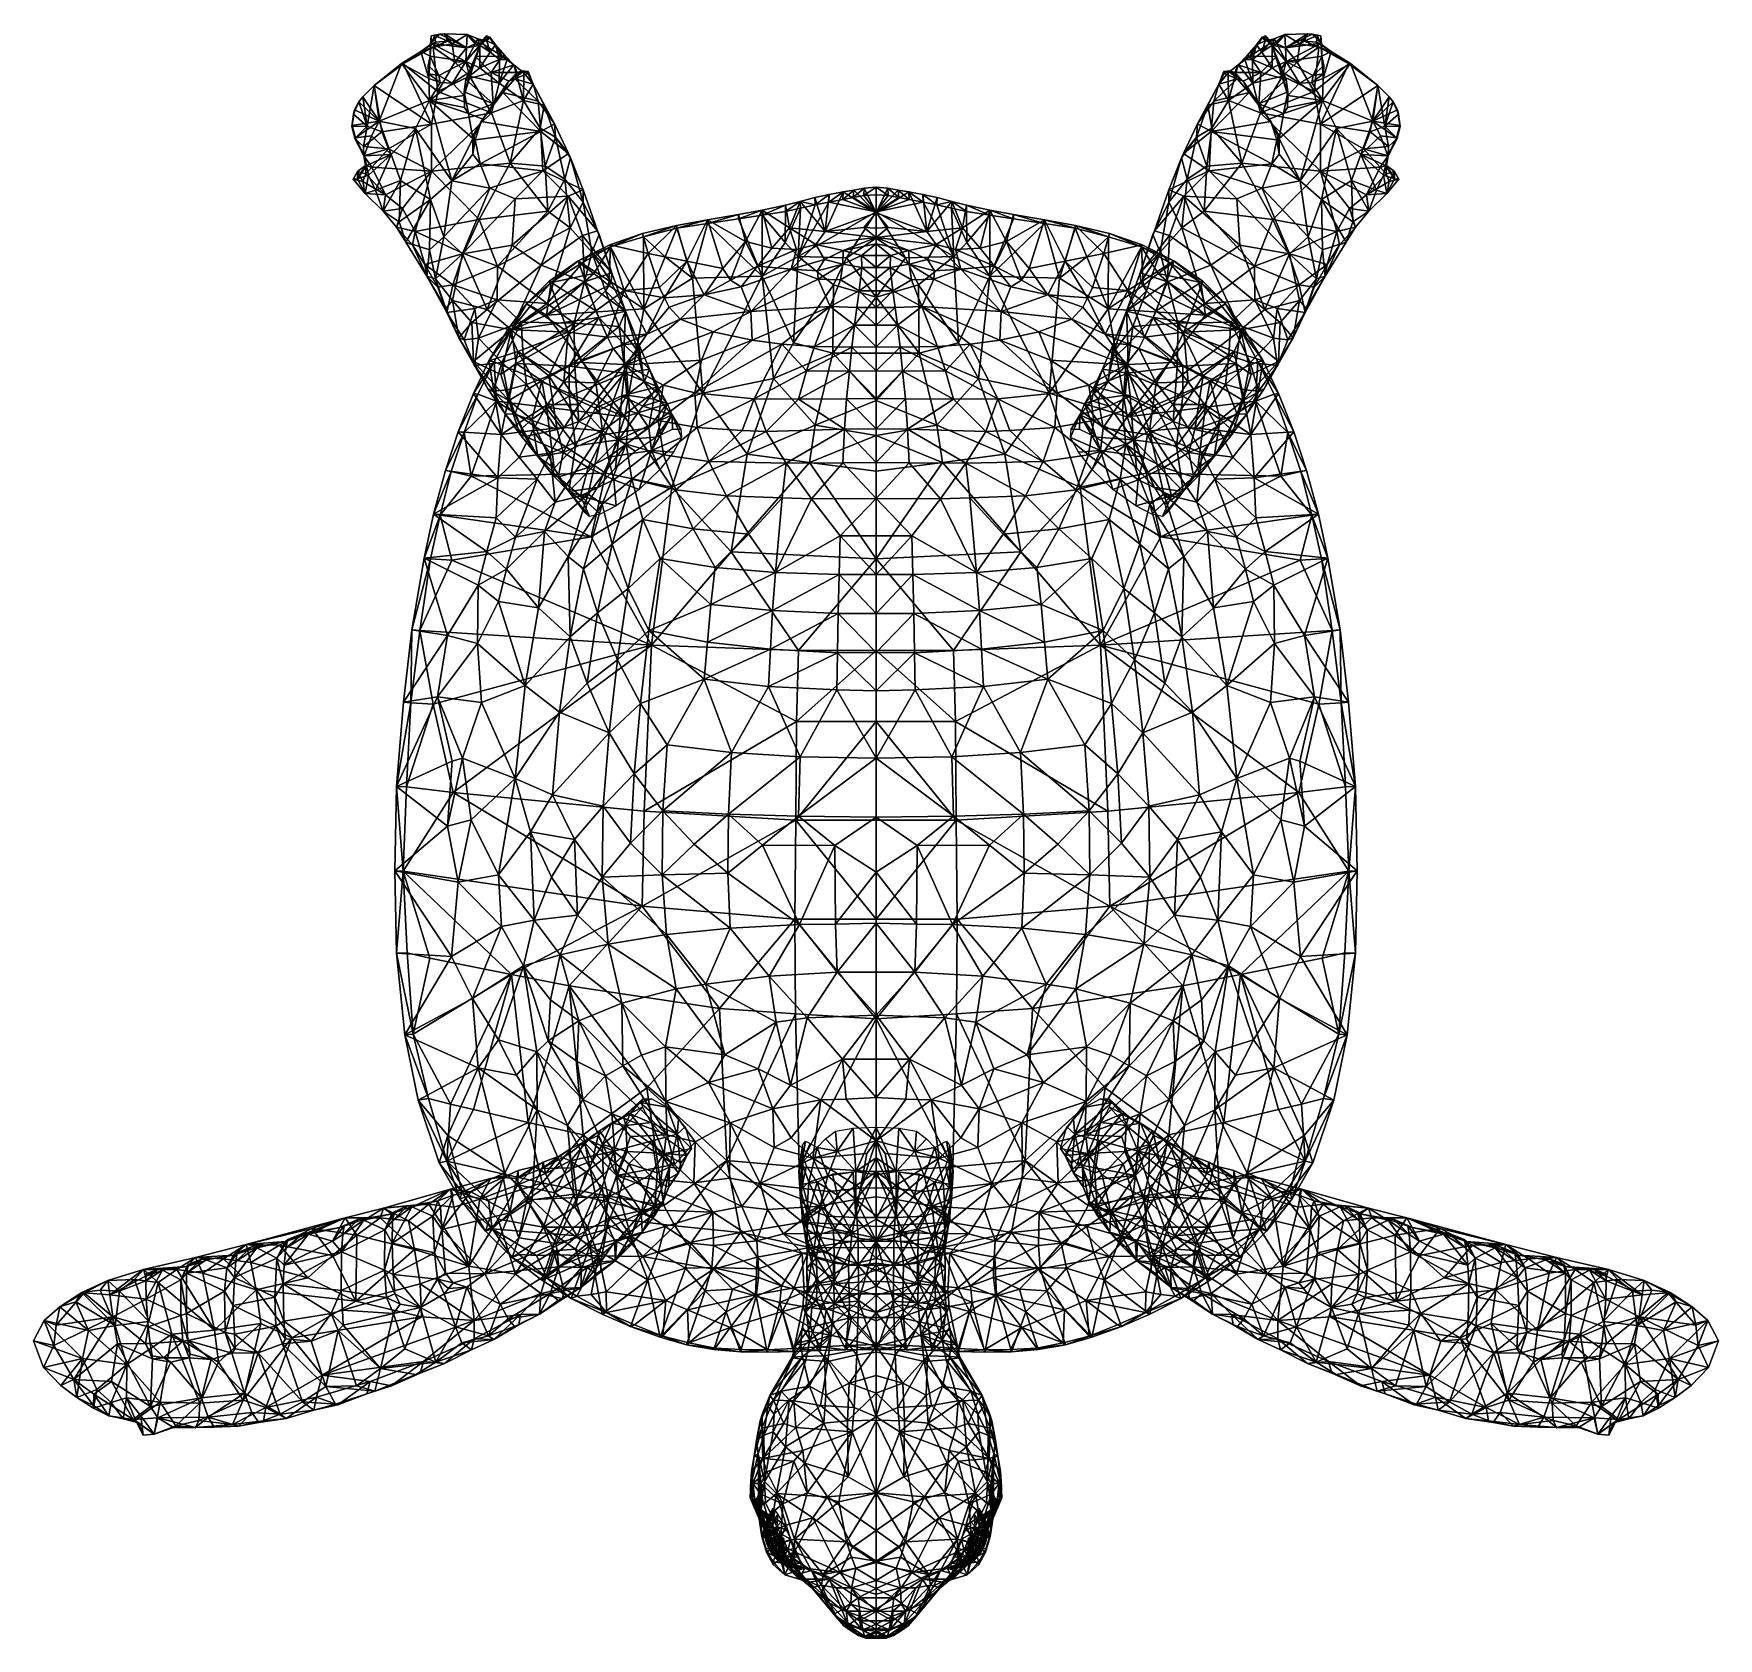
# Model space of a CAD drawing. Extents: x -0.62 to 0.62, y -0.64 to 0.55.
import ezdxf

# ---------------------------------------------------------------- set-up
doc = ezdxf.new("R2010")
doc.units = 0
doc.layers.add('TRTL_GRN$LWO', color=1, linetype='CONTINUOUS')

msp = doc.modelspace()

# ---------------------------------------------------------------- linework, layer by layer
at = {"layer": 'TRTL_GRN$LWO'}
for points in [[(-0.3365, 0.5325, -0.2), (-0.3274, 0.5356, -0.1966), (-0.3507, 0.5236, -0.2085)], [(-0.3274, 0.5356, -0.1966), (-0.3496, 0.5234, -0.2086), (-0.3507, 0.5236, -0.2085)], [(-0.3496, 0.5234, -0.2086), (-0.3274, 0.5356, -0.1966), (-0.324, 0.5028, -0.1967)], [(-0.3258, 0.5393, -0.1929), (-0.3365, 0.5325, -0.2), (-0.3294, 0.5375, -0.1918)], [(-0.3258, 0.5393, -0.1929), (-0.3274, 0.5356, -0.1966), (-0.3365, 0.5325, -0.2)], [(-0.3294, 0.5375, -0.1918), (-0.3365, 0.5325, -0.2), (-0.3297, 0.529, -0.1745)], [(-0.3288, 0.5386, -0.1796), (-0.3294, 0.5375, -0.1918), (-0.3297, 0.529, -0.1745)], [(-0.3288, 0.5386, -0.1796), (-0.3297, 0.529, -0.1745), (-0.3032, 0.525, -0.1721)], [(-0.3258, 0.5393, -0.1929), (-0.3294, 0.5375, -0.1918), (-0.3262, 0.5442, -0.1875)], [(-0.3289, 0.5439, -0.1849), (-0.3262, 0.5442, -0.1875), (-0.3294, 0.5375, -0.1918)], [(-0.3289, 0.5439, -0.1849), (-0.3294, 0.5375, -0.1918), (-0.3288, 0.5386, -0.1796)], [(-0.3289, 0.5439, -0.1849), (-0.3224, 0.5452, -0.1825), (-0.3262, 0.5442, -0.1875)], [(-0.3224, 0.5452, -0.1825), (-0.3289, 0.5439, -0.1849), (-0.3288, 0.5386, -0.1796)], [(-0.3288, 0.5386, -0.1796), (-0.3027, 0.5351, -0.1754), (-0.3224, 0.5452, -0.1825)], [(-0.3032, 0.525, -0.1721), (-0.3027, 0.5351, -0.1754), (-0.3288, 0.5386, -0.1796)], [(-0.3165, 0.5401, -0.1893), (-0.3274, 0.5356, -0.1966), (-0.3258, 0.5393, -0.1929)], [(-0.3165, 0.5401, -0.1893), (-0.3133, 0.5382, -0.1874), (-0.3274, 0.5356, -0.1966)], [(-0.3274, 0.5356, -0.1966), (-0.3133, 0.5382, -0.1874), (-0.3114, 0.5245, -0.185)], [(-0.324, 0.5028, -0.1967), (-0.3274, 0.5356, -0.1966), (-0.3114, 0.5245, -0.185)], [(-0.3165, 0.5401, -0.1893), (-0.3262, 0.5442, -0.1875), (-0.319, 0.5456, -0.184)], [(-0.3224, 0.5452, -0.1825), (-0.319, 0.5456, -0.184), (-0.3262, 0.5442, -0.1875)], [(-0.3258, 0.5393, -0.1929), (-0.3262, 0.5442, -0.1875), (-0.3165, 0.5401, -0.1893)], [(-0.3027, 0.5351, -0.1754), (-0.319, 0.5456, -0.184), (-0.3224, 0.5452, -0.1825)], [(-0.3022, 0.5451, -0.1788), (-0.3133, 0.5382, -0.1874), (-0.319, 0.5456, -0.184)], [(-0.3022, 0.5451, -0.1788), (-0.319, 0.5456, -0.184), (-0.3027, 0.5351, -0.1754)], [(-0.3133, 0.5382, -0.1874), (-0.3165, 0.5401, -0.1893), (-0.319, 0.5456, -0.184)], [(-0.3022, 0.5451, -0.1788), (-0.3027, 0.5351, -0.1754), (-0.3133, 0.5382, -0.1874)], [(-0.3133, 0.5382, -0.1874), (-0.3027, 0.5351, -0.1754), (-0.3114, 0.5245, -0.185)], [(-0.2964, 0.5382, -0.1686), (-0.3032, 0.525, -0.1721), (-0.293, 0.5363, -0.1614)], [(-0.3027, 0.5351, -0.1754), (-0.3032, 0.525, -0.1721), (-0.2964, 0.5382, -0.1686)], [(-0.3027, 0.5351, -0.1754), (-0.293, 0.5371, -0.1753), (-0.3032, 0.525, -0.1721)], [(-0.3032, 0.525, -0.1721), (-0.293, 0.5371, -0.1753), (-0.293, 0.5204, -0.1748)], [(-0.293, 0.5363, -0.1614), (-0.3032, 0.525, -0.1721), (-0.2987, 0.5185, -0.1517)], [(-0.3022, 0.5451, -0.1788), (-0.3027, 0.5351, -0.1754), (-0.2964, 0.5382, -0.1686)], [(-0.3022, 0.5451, -0.1788), (-0.293, 0.5371, -0.1753), (-0.3027, 0.5351, -0.1754)], [(-0.3022, 0.5451, -0.1788), (-0.2964, 0.5382, -0.1686), (-0.2944, 0.5417, -0.1727)], [(-0.3022, 0.5451, -0.1788), (-0.2944, 0.5417, -0.1727), (-0.293, 0.5371, -0.1753)], [(-0.2961, 0.5288, -0.146), (-0.293, 0.5363, -0.1614), (-0.2987, 0.5185, -0.1517)], [(-0.2944, 0.5417, -0.1727), (-0.2964, 0.5382, -0.1686), (-0.293, 0.5363, -0.1614)], [(-0.2916, 0.5387, -0.153), (-0.293, 0.5363, -0.1614), (-0.2961, 0.5288, -0.146)], [(-0.2961, 0.5288, -0.146), (-0.2764, 0.5289, -0.1541), (-0.2916, 0.5387, -0.153)], [(-0.2907, 0.5401, -0.1653), (-0.2944, 0.5417, -0.1727), (-0.293, 0.5363, -0.1614)], [(-0.2944, 0.5417, -0.1727), (-0.2907, 0.5401, -0.1653), (-0.2878, 0.5403, -0.1683)], [(-0.2917, 0.5399, -0.1738), (-0.2944, 0.5417, -0.1727), (-0.2878, 0.5403, -0.1683)], [(-0.2917, 0.5399, -0.1738), (-0.293, 0.5371, -0.1753), (-0.2944, 0.5417, -0.1727)], [(-0.2916, 0.5387, -0.153), (-0.2892, 0.5427, -0.1624), (-0.293, 0.5363, -0.1614)], [(-0.2892, 0.5427, -0.1624), (-0.2907, 0.5401, -0.1653), (-0.293, 0.5363, -0.1614)], [(-0.2853, 0.532, -0.1726), (-0.293, 0.5371, -0.1753), (-0.2917, 0.5399, -0.1738)], [(-0.293, 0.5204, -0.1748), (-0.293, 0.5371, -0.1753), (-0.2853, 0.532, -0.1726)], [(-0.2878, 0.5403, -0.1683), (-0.2853, 0.532, -0.1726), (-0.2917, 0.5399, -0.1738)], [(-0.2879, 0.5441, -0.1597), (-0.2892, 0.5427, -0.1624), (-0.2916, 0.5387, -0.153)], [(-0.2879, 0.5441, -0.1597), (-0.2916, 0.5387, -0.153), (-0.2854, 0.5426, -0.1609)], [(-0.2764, 0.5289, -0.1541), (-0.2854, 0.5426, -0.1609), (-0.2916, 0.5387, -0.153)], [(-0.2878, 0.5403, -0.1683), (-0.2907, 0.5401, -0.1653), (-0.2855, 0.5431, -0.1653)], [(-0.2892, 0.5427, -0.1624), (-0.2855, 0.5431, -0.1653), (-0.2907, 0.5401, -0.1653)], [(-0.2892, 0.5427, -0.1624), (-0.2879, 0.5441, -0.1597), (-0.2854, 0.5426, -0.1609)], [(-0.2855, 0.5431, -0.1653), (-0.2892, 0.5427, -0.1624), (-0.2854, 0.5426, -0.1609)], [(-0.2855, 0.5431, -0.1653), (-0.2813, 0.5373, -0.1612), (-0.2878, 0.5403, -0.1683)], [(-0.2813, 0.5373, -0.1612), (-0.2853, 0.532, -0.1726), (-0.2878, 0.5403, -0.1683)], [(-0.2813, 0.5373, -0.1612), (-0.2855, 0.5431, -0.1653), (-0.2854, 0.5426, -0.1609)], [(-0.2813, 0.5373, -0.1612), (-0.2854, 0.5426, -0.1609), (-0.2764, 0.5289, -0.1541)], [(-0.2784, 0.5266, -0.1688), (-0.2853, 0.532, -0.1726), (-0.2813, 0.5373, -0.1612)], [(-0.2813, 0.5373, -0.1612), (-0.2764, 0.5289, -0.1541), (-0.2744, 0.5294, -0.1579)], [(-0.2744, 0.5294, -0.1579), (-0.2784, 0.5266, -0.1688), (-0.2813, 0.5373, -0.1612)], [(0.2764, 0.5289, -0.1541), (0.2813, 0.5373, -0.1612), (0.2744, 0.5294, -0.1579)], [(0.2784, 0.5266, -0.1688), (0.2744, 0.5294, -0.1579), (0.2813, 0.5373, -0.1612)], [(0.2854, 0.5426, -0.1609), (0.2813, 0.5373, -0.1612), (0.2764, 0.5289, -0.1541)], [(0.2854, 0.5426, -0.1609), (0.2764, 0.5289, -0.1541), (0.2916, 0.5387, -0.153)], [(0.2764, 0.5289, -0.1541), (0.2961, 0.5288, -0.146), (0.2916, 0.5387, -0.153)], [(0.2853, 0.532, -0.1726), (0.2784, 0.5266, -0.1688), (0.2813, 0.5373, -0.1612)], [(0.2855, 0.5431, -0.1653), (0.2813, 0.5373, -0.1612), (0.2854, 0.5426, -0.1609)], [(0.2813, 0.5373, -0.1612), (0.2855, 0.5431, -0.1653), (0.2878, 0.5403, -0.1683)], [(0.2853, 0.532, -0.1726), (0.2813, 0.5373, -0.1612), (0.2878, 0.5403, -0.1683)], [(0.2853, 0.532, -0.1726), (0.2878, 0.5403, -0.1683), (0.2917, 0.5399, -0.1738)], [(0.293, 0.5371, -0.1753), (0.2853, 0.532, -0.1726), (0.2917, 0.5399, -0.1738)], [(0.293, 0.5371, -0.1753), (0.293, 0.5204, -0.1748), (0.2853, 0.532, -0.1726)], [(0.2879, 0.5441, -0.1597), (0.2892, 0.5427, -0.1624), (0.2854, 0.5426, -0.1609)], [(0.2916, 0.5387, -0.153), (0.2879, 0.5441, -0.1597), (0.2854, 0.5426, -0.1609)], [(0.2892, 0.5427, -0.1624), (0.2855, 0.5431, -0.1653), (0.2854, 0.5426, -0.1609)], [(0.2907, 0.5401, -0.1653), (0.2878, 0.5403, -0.1683), (0.2855, 0.5431, -0.1653)], [(0.2855, 0.5431, -0.1653), (0.2892, 0.5427, -0.1624), (0.2907, 0.5401, -0.1653)], [(0.2907, 0.5401, -0.1653), (0.2944, 0.5417, -0.1727), (0.2878, 0.5403, -0.1683)], [(0.2944, 0.5417, -0.1727), (0.2917, 0.5399, -0.1738), (0.2878, 0.5403, -0.1683)], [(0.2892, 0.5427, -0.1624), (0.2879, 0.5441, -0.1597), (0.2916, 0.5387, -0.153)], [(0.2892, 0.5427, -0.1624), (0.2916, 0.5387, -0.153), (0.293, 0.5363, -0.1614)], [(0.2907, 0.5401, -0.1653), (0.2892, 0.5427, -0.1624), (0.293, 0.5363, -0.1614)], [(0.2944, 0.5417, -0.1727), (0.2907, 0.5401, -0.1653), (0.293, 0.5363, -0.1614)], [(0.293, 0.5363, -0.1614), (0.2916, 0.5387, -0.153), (0.2961, 0.5288, -0.146)], [(0.293, 0.5371, -0.1753), (0.2917, 0.5399, -0.1738), (0.2944, 0.5417, -0.1727)], [(0.2944, 0.5417, -0.1727), (0.3022, 0.5451, -0.1788), (0.293, 0.5371, -0.1753)], [(0.293, 0.5371, -0.1753), (0.3022, 0.5451, -0.1788), (0.3027, 0.5351, -0.1754)], [(0.2964, 0.5382, -0.1686), (0.2944, 0.5417, -0.1727), (0.293, 0.5363, -0.1614)], [(0.3032, 0.525, -0.1721), (0.2964, 0.5382, -0.1686), (0.293, 0.5363, -0.1614)], [(0.293, 0.5371, -0.1753), (0.3027, 0.5351, -0.1754), (0.3032, 0.525, -0.1721)], [(0.293, 0.5371, -0.1753), (0.3032, 0.525, -0.1721), (0.293, 0.5204, -0.1748)], [(0.293, 0.5363, -0.1614), (0.2961, 0.5288, -0.146), (0.2987, 0.5185, -0.1517)], [(0.3032, 0.525, -0.1721), (0.293, 0.5363, -0.1614), (0.2987, 0.5185, -0.1517)], [(0.2964, 0.5382, -0.1686), (0.3022, 0.5451, -0.1788), (0.2944, 0.5417, -0.1727)], [(0.3027, 0.5351, -0.1754), (0.3022, 0.5451, -0.1788), (0.2964, 0.5382, -0.1686)], [(0.3032, 0.525, -0.1721), (0.3027, 0.5351, -0.1754), (0.2964, 0.5382, -0.1686)], [(0.3133, 0.5382, -0.1874), (0.3022, 0.5451, -0.1788), (0.319, 0.5456, -0.184)], [(0.319, 0.5456, -0.184), (0.3022, 0.5451, -0.1788), (0.3027, 0.5351, -0.1754)], [(0.3027, 0.5351, -0.1754), (0.3022, 0.5451, -0.1788), (0.3133, 0.5382, -0.1874)], [(0.319, 0.5456, -0.184), (0.3027, 0.5351, -0.1754), (0.3224, 0.5452, -0.1825)], [(0.3027, 0.5351, -0.1754), (0.3288, 0.5386, -0.1796), (0.3224, 0.5452, -0.1825)], [(0.3027, 0.5351, -0.1754), (0.3032, 0.525, -0.1721), (0.3288, 0.5386, -0.1796)], [(0.3027, 0.5351, -0.1754), (0.3133, 0.5382, -0.1874), (0.3114, 0.5245, -0.185)], [(0.3297, 0.529, -0.1745), (0.3288, 0.5386, -0.1796), (0.3032, 0.525, -0.1721)], [(0.3133, 0.5382, -0.1874), (0.3274, 0.5356, -0.1966), (0.3114, 0.5245, -0.185)], [(0.3274, 0.5356, -0.1966), (0.324, 0.5028, -0.1967), (0.3114, 0.5245, -0.185)], [(0.3165, 0.5401, -0.1893), (0.3133, 0.5382, -0.1874), (0.319, 0.5456, -0.184)], [(0.3133, 0.5382, -0.1874), (0.3165, 0.5401, -0.1893), (0.3274, 0.5356, -0.1966)], [(0.3262, 0.5442, -0.1875), (0.3165, 0.5401, -0.1893), (0.319, 0.5456, -0.184)], [(0.3262, 0.5442, -0.1875), (0.3258, 0.5393, -0.1929), (0.3165, 0.5401, -0.1893)], [(0.3274, 0.5356, -0.1966), (0.3165, 0.5401, -0.1893), (0.3258, 0.5393, -0.1929)], [(0.319, 0.5456, -0.184), (0.3224, 0.5452, -0.1825), (0.3262, 0.5442, -0.1875)], [(0.3224, 0.5452, -0.1825), (0.3289, 0.5439, -0.1849), (0.3262, 0.5442, -0.1875)], [(0.3289, 0.5439, -0.1849), (0.3224, 0.5452, -0.1825), (0.3288, 0.5386, -0.1796)], [(0.3274, 0.5356, -0.1966), (0.3496, 0.5234, -0.2086), (0.324, 0.5028, -0.1967)], [(0.3294, 0.5375, -0.1918), (0.3258, 0.5393, -0.1929), (0.3262, 0.5442, -0.1875)], [(0.3365, 0.5325, -0.2), (0.3258, 0.5393, -0.1929), (0.3294, 0.5375, -0.1918)], [(0.3274, 0.5356, -0.1966), (0.3258, 0.5393, -0.1929), (0.3365, 0.5325, -0.2)], [(0.3262, 0.5442, -0.1875), (0.3289, 0.5439, -0.1849), (0.3294, 0.5375, -0.1918)], [(0.3274, 0.5356, -0.1966), (0.3365, 0.5325, -0.2), (0.3507, 0.5236, -0.2085)], [(0.3496, 0.5234, -0.2086), (0.3274, 0.5356, -0.1966), (0.3507, 0.5236, -0.2085)], [(0.3294, 0.5375, -0.1918), (0.3289, 0.5439, -0.1849), (0.3288, 0.5386, -0.1796)], [(0.3294, 0.5375, -0.1918), (0.3288, 0.5386, -0.1796), (0.3297, 0.529, -0.1745)], [(0.3365, 0.5325, -0.2), (0.3294, 0.5375, -0.1918), (0.3297, 0.529, -0.1745)], [(-0.3674, 0.4809, -0.1915), (-0.3507, 0.5236, -0.2085), (-0.371, 0.5074, -0.2187)], [(-0.3496, 0.5234, -0.2086), (-0.371, 0.5074, -0.2187), (-0.3507, 0.5236, -0.2085)], [(-0.371, 0.5074, -0.2187), (-0.3496, 0.5234, -0.2086), (-0.3287, 0.4788, -0.1973)], [(-0.3674, 0.4809, -0.1915), (-0.3301, 0.4961, -0.1678), (-0.3507, 0.5236, -0.2085)], [(-0.3365, 0.5325, -0.2), (-0.3507, 0.5236, -0.2085), (-0.3307, 0.5125, -0.1773)], [(-0.3301, 0.4961, -0.1678), (-0.3307, 0.5125, -0.1773), (-0.3507, 0.5236, -0.2085)], [(-0.3287, 0.4788, -0.1973), (-0.3496, 0.5234, -0.2086), (-0.324, 0.5028, -0.1967)], [(-0.3297, 0.529, -0.1745), (-0.3365, 0.5325, -0.2), (-0.3307, 0.5125, -0.1773)], [(-0.331, 0.5221, -0.1713), (-0.3297, 0.529, -0.1745), (-0.3307, 0.5125, -0.1773)], [(-0.331, 0.5221, -0.1713), (-0.3233, 0.5146, -0.1651), (-0.3297, 0.529, -0.1745)], [(-0.3297, 0.529, -0.1745), (-0.3233, 0.5146, -0.1651), (-0.3032, 0.525, -0.1721)], [(-0.3005, 0.5142, -0.1795), (-0.324, 0.5028, -0.1967), (-0.3114, 0.5245, -0.185)], [(-0.3131, 0.5089, -0.159), (-0.3032, 0.525, -0.1721), (-0.3233, 0.5146, -0.1651)], [(-0.2987, 0.5185, -0.1517), (-0.3032, 0.525, -0.1721), (-0.3131, 0.5089, -0.159)], [(-0.3032, 0.525, -0.1721), (-0.3114, 0.5245, -0.185), (-0.3027, 0.5351, -0.1754)], [(-0.3032, 0.525, -0.1721), (-0.3005, 0.5142, -0.1795), (-0.3114, 0.5245, -0.185)], [(-0.2961, 0.5288, -0.146), (-0.2987, 0.5185, -0.1517), (-0.3033, 0.5117, -0.14)], [(-0.2845, 0.5169, -0.1434), (-0.2961, 0.5288, -0.146), (-0.3033, 0.5117, -0.14)], [(-0.3032, 0.525, -0.1721), (-0.293, 0.5204, -0.1748), (-0.3005, 0.5142, -0.1795)], [(-0.2845, 0.5169, -0.1434), (-0.2764, 0.5289, -0.1541), (-0.2961, 0.5288, -0.146)], [(-0.2853, 0.532, -0.1726), (-0.2784, 0.5266, -0.1688), (-0.293, 0.5204, -0.1748)], [(-0.2784, 0.5266, -0.1688), (-0.2786, 0.5089, -0.172), (-0.293, 0.5204, -0.1748)], [(-0.2764, 0.5289, -0.1541), (-0.2845, 0.5169, -0.1434), (-0.2677, 0.5226, -0.1522)], [(-0.2786, 0.5089, -0.172), (-0.2784, 0.5266, -0.1688), (-0.2728, 0.5264, -0.1614)], [(-0.2677, 0.5226, -0.1522), (-0.2786, 0.5089, -0.172), (-0.2728, 0.5264, -0.1614)], [(-0.2728, 0.5264, -0.1614), (-0.2784, 0.5266, -0.1688), (-0.2744, 0.5294, -0.1579)], [(-0.2744, 0.5294, -0.1579), (-0.2764, 0.5289, -0.1541), (-0.2677, 0.5226, -0.1522)], [(-0.2744, 0.5294, -0.1579), (-0.2677, 0.5226, -0.1522), (-0.2728, 0.5264, -0.1614)], [(0.2764, 0.5289, -0.1541), (0.2744, 0.5294, -0.1579), (0.2677, 0.5226, -0.1522)], [(0.2677, 0.5226, -0.1522), (0.2744, 0.5294, -0.1579), (0.2728, 0.5264, -0.1614)], [(0.2845, 0.5169, -0.1434), (0.2764, 0.5289, -0.1541), (0.2677, 0.5226, -0.1522)], [(0.2786, 0.5089, -0.172), (0.2677, 0.5226, -0.1522), (0.2728, 0.5264, -0.1614)], [(0.2784, 0.5266, -0.1688), (0.2728, 0.5264, -0.1614), (0.2744, 0.5294, -0.1579)], [(0.2784, 0.5266, -0.1688), (0.2786, 0.5089, -0.172), (0.2728, 0.5264, -0.1614)], [(0.2764, 0.5289, -0.1541), (0.2845, 0.5169, -0.1434), (0.2961, 0.5288, -0.146)], [(0.2784, 0.5266, -0.1688), (0.2853, 0.532, -0.1726), (0.293, 0.5204, -0.1748)], [(0.2786, 0.5089, -0.172), (0.2784, 0.5266, -0.1688), (0.293, 0.5204, -0.1748)], [(0.2961, 0.5288, -0.146), (0.2845, 0.5169, -0.1434), (0.3033, 0.5117, -0.14)], [(0.293, 0.5204, -0.1748), (0.3032, 0.525, -0.1721), (0.3005, 0.5142, -0.1795)], [(0.2987, 0.5185, -0.1517), (0.2961, 0.5288, -0.146), (0.3033, 0.5117, -0.14)], [(0.3032, 0.525, -0.1721), (0.2987, 0.5185, -0.1517), (0.3131, 0.5089, -0.159)], [(0.3005, 0.5142, -0.1795), (0.3032, 0.525, -0.1721), (0.3114, 0.5245, -0.185)], [(0.324, 0.5028, -0.1967), (0.3005, 0.5142, -0.1795), (0.3114, 0.5245, -0.185)], [(0.3114, 0.5245, -0.185), (0.3032, 0.525, -0.1721), (0.3027, 0.5351, -0.1754)], [(0.3233, 0.5146, -0.1651), (0.3297, 0.529, -0.1745), (0.3032, 0.525, -0.1721)], [(0.3032, 0.525, -0.1721), (0.3131, 0.5089, -0.159), (0.3233, 0.5146, -0.1651)], [(0.3233, 0.5146, -0.1651), (0.331, 0.5221, -0.1713), (0.3297, 0.529, -0.1745)], [(0.3496, 0.5234, -0.2086), (0.3287, 0.4788, -0.1973), (0.324, 0.5028, -0.1967)], [(0.3496, 0.5234, -0.2086), (0.371, 0.5074, -0.2187), (0.3287, 0.4788, -0.1973)], [(0.3365, 0.5325, -0.2), (0.3297, 0.529, -0.1745), (0.3307, 0.5125, -0.1773)], [(0.3297, 0.529, -0.1745), (0.331, 0.5221, -0.1713), (0.3307, 0.5125, -0.1773)], [(0.3301, 0.4961, -0.1678), (0.3674, 0.4809, -0.1915), (0.3507, 0.5236, -0.2085)], [(0.3307, 0.5125, -0.1773), (0.3301, 0.4961, -0.1678), (0.3507, 0.5236, -0.2085)], [(0.3507, 0.5236, -0.2085), (0.3365, 0.5325, -0.2), (0.3307, 0.5125, -0.1773)], [(0.371, 0.5074, -0.2187), (0.3496, 0.5234, -0.2086), (0.3507, 0.5236, -0.2085)], [(0.3507, 0.5236, -0.2085), (0.3674, 0.4809, -0.1915), (0.371, 0.5074, -0.2187)], [(-0.3309, 0.5159, -0.1723), (-0.331, 0.5221, -0.1713), (-0.3307, 0.5125, -0.1773)], [(-0.3309, 0.5159, -0.1723), (-0.3233, 0.5146, -0.1651), (-0.331, 0.5221, -0.1713)], [(-0.3307, 0.5125, -0.1773), (-0.3222, 0.5094, -0.167), (-0.3309, 0.5159, -0.1723)], [(-0.3222, 0.5094, -0.167), (-0.3233, 0.5146, -0.1651), (-0.3309, 0.5159, -0.1723)], [(-0.3307, 0.5125, -0.1773), (-0.3301, 0.4961, -0.1678), (-0.3222, 0.5094, -0.167)], [(-0.3005, 0.5142, -0.1795), (-0.2842, 0.4872, -0.1748), (-0.324, 0.5028, -0.1967)], [(-0.3131, 0.5089, -0.159), (-0.3233, 0.5146, -0.1651), (-0.3222, 0.5094, -0.167)], [(-0.2987, 0.5185, -0.1517), (-0.3131, 0.5089, -0.159), (-0.3045, 0.4998, -0.1455)], [(-0.2987, 0.5185, -0.1517), (-0.3045, 0.4998, -0.1455), (-0.3045, 0.5027, -0.1385)], [(-0.3033, 0.5117, -0.14), (-0.2987, 0.5185, -0.1517), (-0.3045, 0.5027, -0.1385)], [(-0.3033, 0.5117, -0.14), (-0.3045, 0.5027, -0.1385), (-0.283, 0.4938, -0.1294)], [(-0.2845, 0.5169, -0.1434), (-0.3033, 0.5117, -0.14), (-0.283, 0.4938, -0.1294)], [(-0.293, 0.5204, -0.1748), (-0.2786, 0.5089, -0.172), (-0.3005, 0.5142, -0.1795)], [(-0.3005, 0.5142, -0.1795), (-0.2786, 0.5089, -0.172), (-0.2842, 0.4872, -0.1748)], [(-0.2677, 0.5226, -0.1522), (-0.2845, 0.5169, -0.1434), (-0.2653, 0.517, -0.1426)], [(-0.2845, 0.5169, -0.1434), (-0.2715, 0.5104, -0.1362), (-0.2653, 0.517, -0.1426)], [(-0.2715, 0.5104, -0.1362), (-0.2845, 0.5169, -0.1434), (-0.283, 0.4938, -0.1294)], [(-0.2607, 0.4961, -0.1581), (-0.2786, 0.5089, -0.172), (-0.2677, 0.5226, -0.1522)], [(-0.2671, 0.5122, -0.1287), (-0.2715, 0.5104, -0.1362), (-0.2759, 0.5021, -0.1227)], [(-0.2759, 0.5021, -0.1227), (-0.2498, 0.4958, -0.129), (-0.2671, 0.5122, -0.1287)], [(-0.2621, 0.5178, -0.1387), (-0.2715, 0.5104, -0.1362), (-0.2671, 0.5122, -0.1287)], [(-0.2621, 0.5178, -0.1387), (-0.2653, 0.517, -0.1426), (-0.2715, 0.5104, -0.1362)], [(-0.2603, 0.5166, -0.1462), (-0.2677, 0.5226, -0.1522), (-0.2653, 0.517, -0.1426)], [(-0.2603, 0.5166, -0.1462), (-0.2607, 0.4961, -0.1581), (-0.2677, 0.5226, -0.1522)], [(-0.2603, 0.5182, -0.1355), (-0.2621, 0.5178, -0.1387), (-0.2671, 0.5122, -0.1287)], [(-0.2603, 0.5182, -0.1355), (-0.2671, 0.5122, -0.1287), (-0.2573, 0.5161, -0.1377)], [(-0.2671, 0.5122, -0.1287), (-0.2535, 0.5084, -0.141), (-0.2573, 0.5161, -0.1377)], [(-0.2498, 0.4958, -0.129), (-0.2535, 0.5084, -0.141), (-0.2671, 0.5122, -0.1287)], [(-0.2653, 0.517, -0.1426), (-0.2621, 0.5178, -0.1387), (-0.2603, 0.5166, -0.1462)], [(-0.2621, 0.5178, -0.1387), (-0.2603, 0.5182, -0.1355), (-0.2573, 0.5161, -0.1377)], [(-0.2571, 0.5176, -0.1418), (-0.2621, 0.5178, -0.1387), (-0.2573, 0.5161, -0.1377)], [(-0.2621, 0.5178, -0.1387), (-0.2571, 0.5176, -0.1418), (-0.2603, 0.5166, -0.1462)], [(-0.2603, 0.5166, -0.1462), (-0.2535, 0.5084, -0.141), (-0.2607, 0.4961, -0.1581)], [(-0.2603, 0.5166, -0.1462), (-0.2571, 0.5176, -0.1418), (-0.2535, 0.5084, -0.141)], [(-0.2573, 0.5161, -0.1377), (-0.2535, 0.5084, -0.141), (-0.2571, 0.5176, -0.1418)], [(0.2535, 0.5084, -0.141), (0.2498, 0.4958, -0.129), (0.2671, 0.5122, -0.1287)], [(0.2498, 0.4958, -0.129), (0.2759, 0.5021, -0.1227), (0.2671, 0.5122, -0.1287)], [(0.2535, 0.5084, -0.141), (0.2573, 0.5161, -0.1377), (0.2571, 0.5176, -0.1418)], [(0.2571, 0.5176, -0.1418), (0.2603, 0.5166, -0.1462), (0.2535, 0.5084, -0.141)], [(0.2535, 0.5084, -0.141), (0.2603, 0.5166, -0.1462), (0.2607, 0.4961, -0.1581)], [(0.2535, 0.5084, -0.141), (0.2671, 0.5122, -0.1287), (0.2573, 0.5161, -0.1377)], [(0.2621, 0.5178, -0.1387), (0.2571, 0.5176, -0.1418), (0.2573, 0.5161, -0.1377)], [(0.2571, 0.5176, -0.1418), (0.2621, 0.5178, -0.1387), (0.2603, 0.5166, -0.1462)], [(0.2603, 0.5182, -0.1355), (0.2621, 0.5178, -0.1387), (0.2573, 0.5161, -0.1377)], [(0.2671, 0.5122, -0.1287), (0.2603, 0.5182, -0.1355), (0.2573, 0.5161, -0.1377)], [(0.2677, 0.5226, -0.1522), (0.2603, 0.5166, -0.1462), (0.2653, 0.517, -0.1426)], [(0.2607, 0.4961, -0.1581), (0.2603, 0.5166, -0.1462), (0.2677, 0.5226, -0.1522)], [(0.2621, 0.5178, -0.1387), (0.2603, 0.5182, -0.1355), (0.2671, 0.5122, -0.1287)], [(0.2621, 0.5178, -0.1387), (0.2653, 0.517, -0.1426), (0.2603, 0.5166, -0.1462)], [(0.2786, 0.5089, -0.172), (0.2607, 0.4961, -0.1581), (0.2677, 0.5226, -0.1522)], [(0.2715, 0.5104, -0.1362), (0.2621, 0.5178, -0.1387), (0.2671, 0.5122, -0.1287)], [(0.2653, 0.517, -0.1426), (0.2621, 0.5178, -0.1387), (0.2715, 0.5104, -0.1362)], [(0.2845, 0.5169, -0.1434), (0.2677, 0.5226, -0.1522), (0.2653, 0.517, -0.1426)], [(0.2715, 0.5104, -0.1362), (0.2845, 0.5169, -0.1434), (0.2653, 0.517, -0.1426)], [(0.2715, 0.5104, -0.1362), (0.2671, 0.5122, -0.1287), (0.2759, 0.5021, -0.1227)], [(0.2845, 0.5169, -0.1434), (0.2715, 0.5104, -0.1362), (0.283, 0.4938, -0.1294)], [(0.2786, 0.5089, -0.172), (0.293, 0.5204, -0.1748), (0.3005, 0.5142, -0.1795)], [(0.2786, 0.5089, -0.172), (0.3005, 0.5142, -0.1795), (0.2842, 0.4872, -0.1748)], [(0.3033, 0.5117, -0.14), (0.2845, 0.5169, -0.1434), (0.283, 0.4938, -0.1294)], [(0.3045, 0.5027, -0.1385), (0.3033, 0.5117, -0.14), (0.283, 0.4938, -0.1294)], [(0.2842, 0.4872, -0.1748), (0.3005, 0.5142, -0.1795), (0.324, 0.5028, -0.1967)], [(0.3045, 0.4998, -0.1455), (0.2987, 0.5185, -0.1517), (0.3045, 0.5027, -0.1385)], [(0.2987, 0.5185, -0.1517), (0.3033, 0.5117, -0.14), (0.3045, 0.5027, -0.1385)], [(0.3131, 0.5089, -0.159), (0.2987, 0.5185, -0.1517), (0.3045, 0.4998, -0.1455)], [(0.3233, 0.5146, -0.1651), (0.3131, 0.5089, -0.159), (0.3222, 0.5094, -0.167)], [(0.3222, 0.5094, -0.167), (0.3307, 0.5125, -0.1773), (0.3309, 0.5159, -0.1723)], [(0.3233, 0.5146, -0.1651), (0.3222, 0.5094, -0.167), (0.3309, 0.5159, -0.1723)], [(0.3301, 0.4961, -0.1678), (0.3307, 0.5125, -0.1773), (0.3222, 0.5094, -0.167)], [(0.3233, 0.5146, -0.1651), (0.3309, 0.5159, -0.1723), (0.331, 0.5221, -0.1713)], [(0.331, 0.5221, -0.1713), (0.3309, 0.5159, -0.1723), (0.3307, 0.5125, -0.1773)], [(-0.3824, 0.4951, -0.2218), (-0.3794, 0.4988, -0.2218), (-0.3763, 0.4773, -0.2163)], [(-0.3794, 0.4988, -0.2218), (-0.3824, 0.4951, -0.2218), (-0.3674, 0.4809, -0.1915)], [(-0.371, 0.5074, -0.2187), (-0.3794, 0.4988, -0.2218), (-0.3674, 0.4809, -0.1915)], [(-0.3794, 0.4988, -0.2218), (-0.371, 0.5074, -0.2187), (-0.3763, 0.4773, -0.2163)], [(-0.3763, 0.4773, -0.2163), (-0.371, 0.5074, -0.2187), (-0.3653, 0.473, -0.2116)], [(-0.371, 0.5074, -0.2187), (-0.3287, 0.4788, -0.1973), (-0.3653, 0.473, -0.2116)], [(-0.3222, 0.5094, -0.167), (-0.3301, 0.4961, -0.1678), (-0.3131, 0.5089, -0.159)], [(-0.3131, 0.5089, -0.159), (-0.3301, 0.4961, -0.1678), (-0.3045, 0.4998, -0.1455)], [(-0.3045, 0.4998, -0.1455), (-0.3301, 0.4961, -0.1678), (-0.3043, 0.491, -0.1401)], [(-0.324, 0.5028, -0.1967), (-0.2842, 0.4872, -0.1748), (-0.3287, 0.4788, -0.1973)], [(-0.3013, 0.4865, -0.1356), (-0.3045, 0.5027, -0.1385), (-0.3043, 0.491, -0.1401)], [(-0.3043, 0.491, -0.1401), (-0.3045, 0.5027, -0.1385), (-0.3045, 0.4998, -0.1455)], [(-0.3045, 0.5027, -0.1385), (-0.3013, 0.4865, -0.1356), (-0.283, 0.4938, -0.1294)], [(-0.2759, 0.5021, -0.1227), (-0.2907, 0.4824, -0.1267), (-0.292, 0.4806, -0.1174)], [(-0.292, 0.4806, -0.1174), (-0.2478, 0.4732, -0.114), (-0.2759, 0.5021, -0.1227)], [(-0.2907, 0.4824, -0.1267), (-0.2759, 0.5021, -0.1227), (-0.283, 0.4938, -0.1294)], [(-0.2842, 0.4872, -0.1748), (-0.2786, 0.5089, -0.172), (-0.2607, 0.4961, -0.1581)], [(-0.2715, 0.5104, -0.1362), (-0.283, 0.4938, -0.1294), (-0.2759, 0.5021, -0.1227)], [(-0.2478, 0.4732, -0.114), (-0.2498, 0.4958, -0.129), (-0.2759, 0.5021, -0.1227)], [(-0.2607, 0.4961, -0.1581), (-0.2535, 0.5084, -0.141), (-0.2454, 0.4928, -0.1381)], [(-0.2535, 0.5084, -0.141), (-0.2498, 0.4958, -0.129), (-0.2377, 0.479, -0.1233)], [(-0.2535, 0.5084, -0.141), (-0.2377, 0.479, -0.1233), (-0.2454, 0.4928, -0.1381)], [(0.2498, 0.4958, -0.129), (0.2535, 0.5084, -0.141), (0.2377, 0.479, -0.1233)], [(0.2377, 0.479, -0.1233), (0.2535, 0.5084, -0.141), (0.2454, 0.4928, -0.1381)], [(0.2535, 0.5084, -0.141), (0.2607, 0.4961, -0.1581), (0.2454, 0.4928, -0.1381)], [(0.2498, 0.4958, -0.129), (0.2478, 0.4732, -0.114), (0.2759, 0.5021, -0.1227)], [(0.2478, 0.4732, -0.114), (0.292, 0.4806, -0.1174), (0.2759, 0.5021, -0.1227)], [(0.2786, 0.5089, -0.172), (0.2842, 0.4872, -0.1748), (0.2607, 0.4961, -0.1581)], [(0.283, 0.4938, -0.1294), (0.2715, 0.5104, -0.1362), (0.2759, 0.5021, -0.1227)], [(0.2907, 0.4824, -0.1267), (0.2759, 0.5021, -0.1227), (0.292, 0.4806, -0.1174)], [(0.2759, 0.5021, -0.1227), (0.2907, 0.4824, -0.1267), (0.283, 0.4938, -0.1294)], [(0.3013, 0.4865, -0.1356), (0.3045, 0.5027, -0.1385), (0.283, 0.4938, -0.1294)], [(0.2842, 0.4872, -0.1748), (0.324, 0.5028, -0.1967), (0.3287, 0.4788, -0.1973)], [(0.3045, 0.5027, -0.1385), (0.3013, 0.4865, -0.1356), (0.3043, 0.491, -0.1401)], [(0.3045, 0.5027, -0.1385), (0.3043, 0.491, -0.1401), (0.3045, 0.4998, -0.1455)], [(0.3301, 0.4961, -0.1678), (0.3045, 0.4998, -0.1455), (0.3043, 0.491, -0.1401)], [(0.3301, 0.4961, -0.1678), (0.3131, 0.5089, -0.159), (0.3045, 0.4998, -0.1455)], [(0.3301, 0.4961, -0.1678), (0.3222, 0.5094, -0.167), (0.3131, 0.5089, -0.159)], [(0.3287, 0.4788, -0.1973), (0.371, 0.5074, -0.2187), (0.3653, 0.473, -0.2116)], [(0.371, 0.5074, -0.2187), (0.3763, 0.4773, -0.2163), (0.3653, 0.473, -0.2116)], [(0.3794, 0.4988, -0.2218), (0.371, 0.5074, -0.2187), (0.3674, 0.4809, -0.1915)], [(0.3824, 0.4951, -0.2218), (0.3794, 0.4988, -0.2218), (0.3674, 0.4809, -0.1915)], [(0.371, 0.5074, -0.2187), (0.3794, 0.4988, -0.2218), (0.3763, 0.4773, -0.2163)], [(0.3794, 0.4988, -0.2218), (0.3824, 0.4951, -0.2218), (0.3763, 0.4773, -0.2163)], [(-0.3876, 0.4771, -0.2156), (-0.3872, 0.4776, -0.2117), (-0.3862, 0.4861, -0.2197)], [(-0.3862, 0.4861, -0.2197), (-0.3763, 0.4773, -0.2163), (-0.3876, 0.4771, -0.2156)], [(-0.3862, 0.4861, -0.2197), (-0.3872, 0.4776, -0.2117), (-0.3855, 0.4892, -0.2194)], [(-0.3674, 0.4809, -0.1915), (-0.3855, 0.4892, -0.2194), (-0.3872, 0.4776, -0.2117)], [(-0.3862, 0.4861, -0.2197), (-0.3855, 0.4892, -0.2194), (-0.3824, 0.4951, -0.2218)], [(-0.3862, 0.4861, -0.2197), (-0.3824, 0.4951, -0.2218), (-0.3763, 0.4773, -0.2163)], [(-0.3824, 0.4951, -0.2218), (-0.3855, 0.4892, -0.2194), (-0.3674, 0.4809, -0.1915)], [(-0.3404, 0.4754, -0.1638), (-0.3301, 0.4961, -0.1678), (-0.3674, 0.4809, -0.1915)], [(-0.3404, 0.4754, -0.1638), (-0.3135, 0.4368, -0.1236), (-0.3301, 0.4961, -0.1678)], [(-0.3135, 0.4368, -0.1236), (-0.2981, 0.4681, -0.1245), (-0.3301, 0.4961, -0.1678)], [(-0.3301, 0.4961, -0.1678), (-0.2981, 0.4681, -0.1245), (-0.3013, 0.4865, -0.1356)], [(-0.3043, 0.491, -0.1401), (-0.3301, 0.4961, -0.1678), (-0.3013, 0.4865, -0.1356)], [(-0.3287, 0.4439, -0.1878), (-0.3287, 0.4788, -0.1973), (-0.2842, 0.4872, -0.1748)], [(-0.2706, 0.4499, -0.1633), (-0.3287, 0.4439, -0.1878), (-0.2842, 0.4872, -0.1748)], [(-0.283, 0.4938, -0.1294), (-0.3013, 0.4865, -0.1356), (-0.2907, 0.4824, -0.1267)], [(-0.2907, 0.4824, -0.1267), (-0.3013, 0.4865, -0.1356), (-0.2981, 0.4681, -0.1245)], [(-0.2706, 0.4499, -0.1633), (-0.2842, 0.4872, -0.1748), (-0.2607, 0.4961, -0.1581)], [(-0.2482, 0.4758, -0.1472), (-0.2706, 0.4499, -0.1633), (-0.2607, 0.4961, -0.1581)], [(-0.2482, 0.4758, -0.1472), (-0.2607, 0.4961, -0.1581), (-0.2454, 0.4928, -0.1381)], [(-0.2377, 0.479, -0.1233), (-0.2498, 0.4958, -0.129), (-0.2478, 0.4732, -0.114)], [(-0.2482, 0.4758, -0.1472), (-0.2454, 0.4928, -0.1381), (-0.2369, 0.469, -0.1333)], [(-0.2454, 0.4928, -0.1381), (-0.2377, 0.479, -0.1233), (-0.2369, 0.469, -0.1333)], [(0.2454, 0.4928, -0.1381), (0.2482, 0.4758, -0.1472), (0.2369, 0.469, -0.1333)], [(0.2377, 0.479, -0.1233), (0.2454, 0.4928, -0.1381), (0.2369, 0.469, -0.1333)], [(0.2498, 0.4958, -0.129), (0.2377, 0.479, -0.1233), (0.2478, 0.4732, -0.114)], [(0.2607, 0.4961, -0.1581), (0.2482, 0.4758, -0.1472), (0.2454, 0.4928, -0.1381)], [(0.2706, 0.4499, -0.1633), (0.2482, 0.4758, -0.1472), (0.2607, 0.4961, -0.1581)], [(0.2842, 0.4872, -0.1748), (0.2706, 0.4499, -0.1633), (0.2607, 0.4961, -0.1581)], [(0.3287, 0.4439, -0.1878), (0.2706, 0.4499, -0.1633), (0.2842, 0.4872, -0.1748)], [(0.3013, 0.4865, -0.1356), (0.283, 0.4938, -0.1294), (0.2907, 0.4824, -0.1267)], [(0.3287, 0.4788, -0.1973), (0.3287, 0.4439, -0.1878), (0.2842, 0.4872, -0.1748)], [(0.3013, 0.4865, -0.1356), (0.2907, 0.4824, -0.1267), (0.2981, 0.4681, -0.1245)], [(0.2981, 0.4681, -0.1245), (0.3135, 0.4368, -0.1236), (0.3301, 0.4961, -0.1678)], [(0.2981, 0.4681, -0.1245), (0.3301, 0.4961, -0.1678), (0.3013, 0.4865, -0.1356)], [(0.3301, 0.4961, -0.1678), (0.3043, 0.491, -0.1401), (0.3013, 0.4865, -0.1356)], [(0.3135, 0.4368, -0.1236), (0.3404, 0.4754, -0.1638), (0.3301, 0.4961, -0.1678)], [(0.3301, 0.4961, -0.1678), (0.3404, 0.4754, -0.1638), (0.3674, 0.4809, -0.1915)], [(0.3855, 0.4892, -0.2194), (0.3824, 0.4951, -0.2218), (0.3674, 0.4809, -0.1915)], [(0.3855, 0.4892, -0.2194), (0.3674, 0.4809, -0.1915), (0.3872, 0.4776, -0.2117)], [(0.3824, 0.4951, -0.2218), (0.3862, 0.4861, -0.2197), (0.3763, 0.4773, -0.2163)], [(0.3763, 0.4773, -0.2163), (0.3862, 0.4861, -0.2197), (0.3876, 0.4771, -0.2156)], [(0.3855, 0.4892, -0.2194), (0.3862, 0.4861, -0.2197), (0.3824, 0.4951, -0.2218)], [(0.3872, 0.4776, -0.2117), (0.3862, 0.4861, -0.2197), (0.3855, 0.4892, -0.2194)], [(0.3872, 0.4776, -0.2117), (0.3876, 0.4771, -0.2156), (0.3862, 0.4861, -0.2197)], [(-0.3852, 0.4681, -0.2101), (-0.3872, 0.4776, -0.2117), (-0.3876, 0.4771, -0.2156)], [(-0.3763, 0.4773, -0.2163), (-0.3852, 0.4681, -0.2101), (-0.3876, 0.4771, -0.2156)], [(-0.3674, 0.4809, -0.1915), (-0.3872, 0.4776, -0.2117), (-0.3848, 0.4687, -0.2055)], [(-0.3848, 0.4687, -0.2055), (-0.3872, 0.4776, -0.2117), (-0.3852, 0.4681, -0.2101)], [(-0.3788, 0.4622, -0.2083), (-0.3852, 0.4681, -0.2101), (-0.3763, 0.4773, -0.2163)], [(-0.3731, 0.4701, -0.1909), (-0.3674, 0.4809, -0.1915), (-0.3848, 0.4687, -0.2055)], [(-0.3653, 0.473, -0.2116), (-0.3788, 0.4622, -0.2083), (-0.3763, 0.4773, -0.2163)], [(-0.3731, 0.4701, -0.1909), (-0.3584, 0.4563, -0.171), (-0.3674, 0.4809, -0.1915)], [(-0.3584, 0.4563, -0.171), (-0.3404, 0.4754, -0.1638), (-0.3674, 0.4809, -0.1915)], [(-0.3653, 0.473, -0.2116), (-0.3287, 0.4788, -0.1973), (-0.3605, 0.4605, -0.205)], [(-0.3287, 0.4788, -0.1973), (-0.3287, 0.4439, -0.1878), (-0.3605, 0.4605, -0.205)], [(-0.3584, 0.4563, -0.171), (-0.3515, 0.437, -0.1583), (-0.3404, 0.4754, -0.1638)], [(-0.3515, 0.437, -0.1583), (-0.3293, 0.4231, -0.133), (-0.3404, 0.4754, -0.1638)], [(-0.3293, 0.4231, -0.133), (-0.3135, 0.4368, -0.1236), (-0.3404, 0.4754, -0.1638)], [(-0.2907, 0.4824, -0.1267), (-0.2981, 0.4681, -0.1245), (-0.2976, 0.4708, -0.1195)], [(-0.292, 0.4806, -0.1174), (-0.2907, 0.4824, -0.1267), (-0.2976, 0.4708, -0.1195)], [(-0.2963, 0.467, -0.1162), (-0.292, 0.4806, -0.1174), (-0.2976, 0.4708, -0.1195)], [(-0.2963, 0.467, -0.1162), (-0.2478, 0.4732, -0.114), (-0.292, 0.4806, -0.1174)], [(-0.2445, 0.4476, -0.143), (-0.2706, 0.4499, -0.1633), (-0.2482, 0.4758, -0.1472)], [(-0.2482, 0.4758, -0.1472), (-0.2369, 0.469, -0.1333), (-0.2445, 0.4476, -0.143)], [(-0.2273, 0.457, -0.1112), (-0.2377, 0.479, -0.1233), (-0.2478, 0.4732, -0.114)], [(-0.2369, 0.469, -0.1333), (-0.2377, 0.479, -0.1233), (-0.2273, 0.457, -0.1112)], [(0.2377, 0.479, -0.1233), (0.2273, 0.457, -0.1112), (0.2478, 0.4732, -0.114)], [(0.2377, 0.479, -0.1233), (0.2369, 0.469, -0.1333), (0.2273, 0.457, -0.1112)], [(0.2369, 0.469, -0.1333), (0.2482, 0.4758, -0.1472), (0.2445, 0.4476, -0.143)], [(0.2706, 0.4499, -0.1633), (0.2445, 0.4476, -0.143), (0.2482, 0.4758, -0.1472)], [(0.2478, 0.4732, -0.114), (0.2963, 0.467, -0.1162), (0.292, 0.4806, -0.1174)], [(0.2981, 0.4681, -0.1245), (0.2907, 0.4824, -0.1267), (0.2976, 0.4708, -0.1195)], [(0.2907, 0.4824, -0.1267), (0.292, 0.4806, -0.1174), (0.2976, 0.4708, -0.1195)], [(0.292, 0.4806, -0.1174), (0.2963, 0.467, -0.1162), (0.2976, 0.4708, -0.1195)], [(0.3135, 0.4368, -0.1236), (0.3293, 0.4231, -0.133), (0.3404, 0.4754, -0.1638)], [(0.3287, 0.4788, -0.1973), (0.3653, 0.473, -0.2116), (0.3605, 0.4605, -0.205)], [(0.3287, 0.4439, -0.1878), (0.3287, 0.4788, -0.1973), (0.3605, 0.4605, -0.205)], [(0.3293, 0.4231, -0.133), (0.3515, 0.437, -0.1583), (0.3404, 0.4754, -0.1638)], [(0.3404, 0.4754, -0.1638), (0.3584, 0.4563, -0.171), (0.3674, 0.4809, -0.1915)], [(0.3515, 0.437, -0.1583), (0.3584, 0.4563, -0.171), (0.3404, 0.4754, -0.1638)], [(0.3584, 0.4563, -0.171), (0.3731, 0.4701, -0.1909), (0.3674, 0.4809, -0.1915)], [(0.3788, 0.4622, -0.2083), (0.3653, 0.473, -0.2116), (0.3763, 0.4773, -0.2163)], [(0.3674, 0.4809, -0.1915), (0.3731, 0.4701, -0.1909), (0.3848, 0.4687, -0.2055)], [(0.3872, 0.4776, -0.2117), (0.3674, 0.4809, -0.1915), (0.3848, 0.4687, -0.2055)], [(0.3852, 0.4681, -0.2101), (0.3763, 0.4773, -0.2163), (0.3876, 0.4771, -0.2156)], [(0.3852, 0.4681, -0.2101), (0.3788, 0.4622, -0.2083), (0.3763, 0.4773, -0.2163)], [(0.3872, 0.4776, -0.2117), (0.3848, 0.4687, -0.2055), (0.3852, 0.4681, -0.2101)], [(0.3872, 0.4776, -0.2117), (0.3852, 0.4681, -0.2101), (0.3876, 0.4771, -0.2156)], [(-0.3852, 0.4681, -0.2101), (-0.3787, 0.4552, -0.2005), (-0.3848, 0.4687, -0.2055)], [(-0.3852, 0.4681, -0.2101), (-0.3788, 0.4622, -0.2083), (-0.3787, 0.4552, -0.2005)], [(-0.3784, 0.4554, -0.1955), (-0.3731, 0.4701, -0.1909), (-0.3848, 0.4687, -0.2055)], [(-0.3784, 0.4554, -0.1955), (-0.3848, 0.4687, -0.2055), (-0.3787, 0.4552, -0.2005)], [(-0.3605, 0.4605, -0.205), (-0.3788, 0.4622, -0.2083), (-0.3653, 0.473, -0.2116)], [(-0.3788, 0.4622, -0.2083), (-0.3605, 0.4605, -0.205), (-0.3787, 0.4552, -0.2005)], [(-0.3584, 0.4563, -0.171), (-0.3731, 0.4701, -0.1909), (-0.3784, 0.4554, -0.1955)], [(-0.2982, 0.4566, -0.1192), (-0.2981, 0.4681, -0.1245), (-0.3135, 0.4368, -0.1236)], [(-0.2982, 0.4566, -0.1192), (-0.2978, 0.4627, -0.1175), (-0.2981, 0.4681, -0.1245)], [(-0.2926, 0.4494, -0.1137), (-0.2963, 0.467, -0.1162), (-0.2982, 0.4566, -0.1192)], [(-0.2978, 0.4627, -0.1175), (-0.2982, 0.4566, -0.1192), (-0.2963, 0.467, -0.1162)], [(-0.2978, 0.4627, -0.1175), (-0.2976, 0.4708, -0.1195), (-0.2981, 0.4681, -0.1245)], [(-0.2978, 0.4627, -0.1175), (-0.2963, 0.467, -0.1162), (-0.2976, 0.4708, -0.1195)], [(-0.2926, 0.4494, -0.1137), (-0.2478, 0.4732, -0.114), (-0.2963, 0.467, -0.1162)], [(-0.2926, 0.4494, -0.1137), (-0.2463, 0.4443, -0.0991), (-0.2478, 0.4732, -0.114)], [(-0.2478, 0.4732, -0.114), (-0.2463, 0.4443, -0.0991), (-0.2273, 0.457, -0.1112)], [(-0.2445, 0.4476, -0.143), (-0.2369, 0.469, -0.1333), (-0.2301, 0.4381, -0.1275)], [(-0.2258, 0.4539, -0.1164), (-0.2369, 0.469, -0.1333), (-0.2273, 0.457, -0.1112)], [(-0.2369, 0.469, -0.1333), (-0.2258, 0.4539, -0.1164), (-0.2301, 0.4381, -0.1275)], [(0.2369, 0.469, -0.1333), (0.2258, 0.4539, -0.1164), (0.2273, 0.457, -0.1112)], [(0.2258, 0.4539, -0.1164), (0.2369, 0.469, -0.1333), (0.2301, 0.4381, -0.1275)], [(0.2463, 0.4443, -0.0991), (0.2478, 0.4732, -0.114), (0.2273, 0.457, -0.1112)], [(0.2369, 0.469, -0.1333), (0.2445, 0.4476, -0.143), (0.2301, 0.4381, -0.1275)], [(0.2463, 0.4443, -0.0991), (0.2926, 0.4494, -0.1137), (0.2478, 0.4732, -0.114)], [(0.2478, 0.4732, -0.114), (0.2926, 0.4494, -0.1137), (0.2963, 0.467, -0.1162)], [(0.2963, 0.467, -0.1162), (0.2926, 0.4494, -0.1137), (0.2982, 0.4566, -0.1192)], [(0.2963, 0.467, -0.1162), (0.2978, 0.4627, -0.1175), (0.2976, 0.4708, -0.1195)], [(0.2982, 0.4566, -0.1192), (0.2978, 0.4627, -0.1175), (0.2963, 0.467, -0.1162)], [(0.2976, 0.4708, -0.1195), (0.2978, 0.4627, -0.1175), (0.2981, 0.4681, -0.1245)], [(0.2978, 0.4627, -0.1175), (0.2982, 0.4566, -0.1192), (0.2981, 0.4681, -0.1245)], [(0.2981, 0.4681, -0.1245), (0.2982, 0.4566, -0.1192), (0.3135, 0.4368, -0.1236)], [(0.3731, 0.4701, -0.1909), (0.3584, 0.4563, -0.171), (0.3784, 0.4554, -0.1955)], [(0.3788, 0.4622, -0.2083), (0.3605, 0.4605, -0.205), (0.3653, 0.473, -0.2116)], [(0.3605, 0.4605, -0.205), (0.3788, 0.4622, -0.2083), (0.3787, 0.4552, -0.2005)], [(0.3731, 0.4701, -0.1909), (0.3784, 0.4554, -0.1955), (0.3848, 0.4687, -0.2055)], [(0.3848, 0.4687, -0.2055), (0.3784, 0.4554, -0.1955), (0.3787, 0.4552, -0.2005)], [(0.3787, 0.4552, -0.2005), (0.3852, 0.4681, -0.2101), (0.3848, 0.4687, -0.2055)], [(0.3788, 0.4622, -0.2083), (0.3852, 0.4681, -0.2101), (0.3787, 0.4552, -0.2005)], [(-0.3787, 0.4552, -0.2005), (-0.3605, 0.4605, -0.205), (-0.3728, 0.4468, -0.1987)], [(-0.3784, 0.4554, -0.1955), (-0.3787, 0.4552, -0.2005), (-0.3775, 0.4482, -0.1968)], [(-0.3775, 0.4482, -0.1968), (-0.3787, 0.4552, -0.2005), (-0.3728, 0.4468, -0.1987)], [(-0.3767, 0.4482, -0.1913), (-0.3584, 0.4563, -0.171), (-0.3784, 0.4554, -0.1955)], [(-0.3767, 0.4482, -0.1913), (-0.3784, 0.4554, -0.1955), (-0.3775, 0.4482, -0.1968)], [(-0.3751, 0.441, -0.1834), (-0.3584, 0.4563, -0.171), (-0.3767, 0.4482, -0.1913)], [(-0.3584, 0.4563, -0.171), (-0.3751, 0.441, -0.1834), (-0.3701, 0.43, -0.1765)], [(-0.3605, 0.4605, -0.205), (-0.3287, 0.4439, -0.1878), (-0.3728, 0.4468, -0.1987)], [(-0.3515, 0.437, -0.1583), (-0.3584, 0.4563, -0.171), (-0.3701, 0.43, -0.1765)], [(-0.2933, 0.4081, -0.1653), (-0.3287, 0.4439, -0.1878), (-0.2706, 0.4499, -0.1633)], [(-0.2982, 0.4566, -0.1192), (-0.3135, 0.4368, -0.1236), (-0.2926, 0.4494, -0.1137)], [(-0.2926, 0.4494, -0.1137), (-0.3135, 0.4368, -0.1236), (-0.2855, 0.4314, -0.1057)], [(-0.2933, 0.4081, -0.1653), (-0.2706, 0.4499, -0.1633), (-0.2426, 0.4144, -0.1382)], [(-0.2855, 0.4314, -0.1057), (-0.2463, 0.4443, -0.0991), (-0.2926, 0.4494, -0.1137)], [(-0.2426, 0.4144, -0.1382), (-0.2706, 0.4499, -0.1633), (-0.2445, 0.4476, -0.143)], [(-0.2273, 0.457, -0.1112), (-0.2463, 0.4443, -0.0991), (-0.2166, 0.4301, -0.0983)], [(-0.2301, 0.4381, -0.1275), (-0.2258, 0.4539, -0.1164), (-0.2165, 0.4211, -0.1096)], [(-0.2273, 0.457, -0.1112), (-0.2166, 0.4301, -0.0983), (-0.2258, 0.4539, -0.1164)], [(-0.2258, 0.4539, -0.1164), (-0.2166, 0.4301, -0.0983), (-0.2165, 0.4211, -0.1096)], [(0.2258, 0.4539, -0.1164), (0.2301, 0.4381, -0.1275), (0.2165, 0.4211, -0.1096)], [(0.2166, 0.4301, -0.0983), (0.2258, 0.4539, -0.1164), (0.2165, 0.4211, -0.1096)], [(0.2463, 0.4443, -0.0991), (0.2273, 0.457, -0.1112), (0.2166, 0.4301, -0.0983)], [(0.2166, 0.4301, -0.0983), (0.2273, 0.457, -0.1112), (0.2258, 0.4539, -0.1164)], [(0.2706, 0.4499, -0.1633), (0.2933, 0.4081, -0.1653), (0.2426, 0.4144, -0.1382)], [(0.2706, 0.4499, -0.1633), (0.2426, 0.4144, -0.1382), (0.2445, 0.4476, -0.143)], [(0.2463, 0.4443, -0.0991), (0.2855, 0.4314, -0.1057), (0.2926, 0.4494, -0.1137)], [(0.3287, 0.4439, -0.1878), (0.2933, 0.4081, -0.1653), (0.2706, 0.4499, -0.1633)], [(0.3135, 0.4368, -0.1236), (0.2926, 0.4494, -0.1137), (0.2855, 0.4314, -0.1057)], [(0.3135, 0.4368, -0.1236), (0.2982, 0.4566, -0.1192), (0.2926, 0.4494, -0.1137)], [(0.3287, 0.4439, -0.1878), (0.3605, 0.4605, -0.205), (0.3728, 0.4468, -0.1987)], [(0.3584, 0.4563, -0.171), (0.3515, 0.437, -0.1583), (0.3701, 0.43, -0.1765)], [(0.3584, 0.4563, -0.171), (0.3751, 0.441, -0.1834), (0.3767, 0.4482, -0.1913)], [(0.3584, 0.4563, -0.171), (0.3767, 0.4482, -0.1913), (0.3784, 0.4554, -0.1955)], [(0.3751, 0.441, -0.1834), (0.3584, 0.4563, -0.171), (0.3701, 0.43, -0.1765)], [(0.3605, 0.4605, -0.205), (0.3787, 0.4552, -0.2005), (0.3728, 0.4468, -0.1987)], [(0.3787, 0.4552, -0.2005), (0.3775, 0.4482, -0.1968), (0.3728, 0.4468, -0.1987)], [(0.3784, 0.4554, -0.1955), (0.3767, 0.4482, -0.1913), (0.3775, 0.4482, -0.1968)], [(0.3787, 0.4552, -0.2005), (0.3784, 0.4554, -0.1955), (0.3775, 0.4482, -0.1968)], [(-0.3866, 0.4381, -0.1985), (-0.3834, 0.4383, -0.1911), (-0.3833, 0.4438, -0.1984)], [(-0.3866, 0.4381, -0.1985), (-0.3833, 0.4438, -0.1984), (-0.3794, 0.4362, -0.1993)], [(-0.3866, 0.4381, -0.1985), (-0.3776, 0.4274, -0.1899), (-0.3834, 0.4383, -0.1911)], [(-0.3866, 0.4381, -0.1985), (-0.3794, 0.4362, -0.1993), (-0.3776, 0.4274, -0.1899)], [(-0.3834, 0.4383, -0.1911), (-0.3775, 0.4482, -0.1968), (-0.3833, 0.4438, -0.1984)], [(-0.3767, 0.4482, -0.1913), (-0.3775, 0.4482, -0.1968), (-0.3834, 0.4383, -0.1911)], [(-0.3751, 0.441, -0.1834), (-0.3767, 0.4482, -0.1913), (-0.3834, 0.4383, -0.1911)], [(-0.3776, 0.4274, -0.1899), (-0.3751, 0.441, -0.1834), (-0.3834, 0.4383, -0.1911)], [(-0.3773, 0.442, -0.1996), (-0.3833, 0.4438, -0.1984), (-0.3775, 0.4482, -0.1968)], [(-0.3773, 0.442, -0.1996), (-0.3794, 0.4362, -0.1993), (-0.3833, 0.4438, -0.1984)], [(-0.3773, 0.442, -0.1996), (-0.3626, 0.4265, -0.1918), (-0.3794, 0.4362, -0.1993)], [(-0.3794, 0.4362, -0.1993), (-0.3626, 0.4265, -0.1918), (-0.3776, 0.4274, -0.1899)], [(-0.3701, 0.43, -0.1765), (-0.3751, 0.441, -0.1834), (-0.3776, 0.4274, -0.1899)], [(-0.3728, 0.4468, -0.1987), (-0.3773, 0.442, -0.1996), (-0.3775, 0.4482, -0.1968)], [(-0.3728, 0.4468, -0.1987), (-0.3626, 0.4265, -0.1918), (-0.3773, 0.442, -0.1996)], [(-0.3287, 0.4439, -0.1878), (-0.3626, 0.4265, -0.1918), (-0.3728, 0.4468, -0.1987)], [(-0.3515, 0.437, -0.1583), (-0.3701, 0.43, -0.1765), (-0.3643, 0.4144, -0.1782)], [(-0.3525, 0.4065, -0.158), (-0.3515, 0.437, -0.1583), (-0.3643, 0.4144, -0.1782)], [(-0.3501, 0.4163, -0.1835), (-0.3626, 0.4265, -0.1918), (-0.3287, 0.4439, -0.1878)], [(-0.3293, 0.4231, -0.133), (-0.3515, 0.437, -0.1583), (-0.3525, 0.4065, -0.158)], [(-0.3406, 0.3994, -0.1716), (-0.3501, 0.4163, -0.1835), (-0.3287, 0.4439, -0.1878)], [(-0.3406, 0.3994, -0.1716), (-0.3287, 0.4439, -0.1878), (-0.2933, 0.4081, -0.1653)], [(-0.3293, 0.4231, -0.133), (-0.3194, 0.3953, -0.1196), (-0.3135, 0.4368, -0.1236)], [(-0.3135, 0.4368, -0.1236), (-0.3194, 0.3953, -0.1196), (-0.2855, 0.4314, -0.1057)], [(-0.2855, 0.4314, -0.1057), (-0.2668, 0.4235, -0.0961), (-0.2463, 0.4443, -0.0991)], [(-0.2668, 0.4235, -0.0961), (-0.2275, 0.4255, -0.0902), (-0.2463, 0.4443, -0.0991)], [(-0.2463, 0.4443, -0.0991), (-0.2275, 0.4255, -0.0902), (-0.2166, 0.4301, -0.0983)], [(-0.2445, 0.4476, -0.143), (-0.2301, 0.4381, -0.1275), (-0.2426, 0.4144, -0.1382)], [(-0.2426, 0.4144, -0.1382), (-0.2301, 0.4381, -0.1275), (-0.226, 0.402, -0.122)], [(-0.2301, 0.4381, -0.1275), (-0.2165, 0.4211, -0.1096), (-0.226, 0.402, -0.122)], [(0.2165, 0.4211, -0.1096), (0.2301, 0.4381, -0.1275), (0.226, 0.402, -0.122)], [(0.2275, 0.4255, -0.0902), (0.2463, 0.4443, -0.0991), (0.2166, 0.4301, -0.0983)], [(0.2301, 0.4381, -0.1275), (0.2426, 0.4144, -0.1382), (0.226, 0.402, -0.122)], [(0.2275, 0.4255, -0.0902), (0.2668, 0.4235, -0.0961), (0.2463, 0.4443, -0.0991)], [(0.2301, 0.4381, -0.1275), (0.2445, 0.4476, -0.143), (0.2426, 0.4144, -0.1382)], [(0.2668, 0.4235, -0.0961), (0.2855, 0.4314, -0.1057), (0.2463, 0.4443, -0.0991)], [(0.3194, 0.3953, -0.1196), (0.3135, 0.4368, -0.1236), (0.2855, 0.4314, -0.1057)], [(0.3287, 0.4439, -0.1878), (0.3406, 0.3994, -0.1716), (0.2933, 0.4081, -0.1653)], [(0.3194, 0.3953, -0.1196), (0.3293, 0.4231, -0.133), (0.3135, 0.4368, -0.1236)], [(0.3626, 0.4265, -0.1918), (0.3287, 0.4439, -0.1878), (0.3728, 0.4468, -0.1987)], [(0.3501, 0.4163, -0.1835), (0.3406, 0.3994, -0.1716), (0.3287, 0.4439, -0.1878)], [(0.3626, 0.4265, -0.1918), (0.3501, 0.4163, -0.1835), (0.3287, 0.4439, -0.1878)], [(0.3515, 0.437, -0.1583), (0.3293, 0.4231, -0.133), (0.3525, 0.4065, -0.158)], [(0.3701, 0.43, -0.1765), (0.3515, 0.437, -0.1583), (0.3643, 0.4144, -0.1782)], [(0.3515, 0.437, -0.1583), (0.3525, 0.4065, -0.158), (0.3643, 0.4144, -0.1782)], [(0.3626, 0.4265, -0.1918), (0.3728, 0.4468, -0.1987), (0.3773, 0.442, -0.1996)], [(0.3626, 0.4265, -0.1918), (0.3773, 0.442, -0.1996), (0.3794, 0.4362, -0.1993)], [(0.3626, 0.4265, -0.1918), (0.3794, 0.4362, -0.1993), (0.3776, 0.4274, -0.1899)], [(0.3751, 0.441, -0.1834), (0.3701, 0.43, -0.1765), (0.3776, 0.4274, -0.1899)], [(0.3773, 0.442, -0.1996), (0.3728, 0.4468, -0.1987), (0.3775, 0.4482, -0.1968)], [(0.3767, 0.4482, -0.1913), (0.3751, 0.441, -0.1834), (0.3834, 0.4383, -0.1911)], [(0.3751, 0.441, -0.1834), (0.3776, 0.4274, -0.1899), (0.3834, 0.4383, -0.1911)], [(0.3775, 0.4482, -0.1968), (0.3767, 0.4482, -0.1913), (0.3834, 0.4383, -0.1911)], [(0.3833, 0.4438, -0.1984), (0.3773, 0.442, -0.1996), (0.3775, 0.4482, -0.1968)], [(0.3794, 0.4362, -0.1993), (0.3773, 0.442, -0.1996), (0.3833, 0.4438, -0.1984)], [(0.3775, 0.4482, -0.1968), (0.3834, 0.4383, -0.1911), (0.3833, 0.4438, -0.1984)], [(0.3776, 0.4274, -0.1899), (0.3866, 0.4381, -0.1985), (0.3834, 0.4383, -0.1911)], [(0.3794, 0.4362, -0.1993), (0.3866, 0.4381, -0.1985), (0.3776, 0.4274, -0.1899)], [(0.3833, 0.4438, -0.1984), (0.3866, 0.4381, -0.1985), (0.3794, 0.4362, -0.1993)], [(0.3834, 0.4383, -0.1911), (0.3866, 0.4381, -0.1985), (0.3833, 0.4438, -0.1984)], [(-0.3643, 0.4144, -0.1782), (-0.3701, 0.43, -0.1765), (-0.3776, 0.4274, -0.1899)], [(-0.3776, 0.4274, -0.1899), (-0.3626, 0.4265, -0.1918), (-0.3643, 0.4144, -0.1782)], [(-0.3626, 0.4265, -0.1918), (-0.3501, 0.4163, -0.1835), (-0.3643, 0.4144, -0.1782)], [(-0.3194, 0.3953, -0.1196), (-0.3058, 0.3829, -0.1079), (-0.2855, 0.4314, -0.1057)], [(-0.2855, 0.4314, -0.1057), (-0.3058, 0.3829, -0.1079), (-0.2668, 0.4235, -0.0961)], [(-0.3058, 0.3829, -0.1079), (-0.2689, 0.3893, -0.0903), (-0.2668, 0.4235, -0.0961)], [(-0.2689, 0.3893, -0.0903), (-0.2275, 0.4255, -0.0902), (-0.2668, 0.4235, -0.0961)], [(-0.2476, 0.3745, -0.0813), (-0.2275, 0.4255, -0.0902), (-0.2689, 0.3893, -0.0903)], [(-0.217, 0.3963, -0.0811), (-0.2275, 0.4255, -0.0902), (-0.2476, 0.3745, -0.0813)], [(-0.2166, 0.4301, -0.0983), (-0.2275, 0.4255, -0.0902), (-0.2059, 0.3999, -0.0877)], [(-0.2275, 0.4255, -0.0902), (-0.217, 0.3963, -0.0811), (-0.2059, 0.3999, -0.0877)], [(-0.2165, 0.4211, -0.1096), (-0.2166, 0.4301, -0.0983), (-0.2059, 0.3999, -0.0877)], [(-0.0452, 0.4244, -0.0261), (-0.0451, 0.4191, -0.0325), (-0.0561, 0.4215, -0.024)], [(-0.0375, 0.3993, -0.0006), (-0.0452, 0.4244, -0.0261), (-0.0561, 0.4215, -0.024)], [(-0.0347, 0.4266, -0.0281), (-0.0451, 0.4191, -0.0325), (-0.0452, 0.4244, -0.0261)], [(-0.0452, 0.4244, -0.0261), (-0.0375, 0.3993, -0.0006), (-0.0347, 0.4266, -0.0281)], [(-0.0348, 0.4211, -0.0346), (-0.0451, 0.4191, -0.0325), (-0.0347, 0.4266, -0.0281)], [(-0.0347, 0.4266, -0.0281), (-0.0375, 0.3993, -0.0006), (-0.0242, 0.4286, -0.0305)], [(-0.0375, 0.3993, -0.0006), (0, 0.4132, -0.0157), (-0.0242, 0.4286, -0.0305)], [(-0.0245, 0.4231, -0.0367), (-0.0348, 0.4211, -0.0346), (-0.0242, 0.4286, -0.0305)], [(-0.0242, 0.4286, -0.0305), (-0.0348, 0.4211, -0.0346), (-0.0347, 0.4266, -0.0281)], [(-0.0164, 0.43, -0.0323), (-0.0245, 0.4231, -0.0367), (-0.0242, 0.4286, -0.0305)], [(-0.0168, 0.4245, -0.0385), (-0.0245, 0.4231, -0.0367), (-0.0164, 0.43, -0.0323)], [(-0.0168, 0.4245, -0.0385), (0, 0.4139, -0.041), (-0.0245, 0.4231, -0.0367)], [(-0.0242, 0.4286, -0.0305), (0, 0.4132, -0.0157), (-0.0164, 0.43, -0.0323)], [(-0.0087, 0.4314, -0.0343), (-0.0168, 0.4245, -0.0385), (-0.0164, 0.43, -0.0323)], [(-0.0091, 0.4259, -0.0404), (-0.0168, 0.4245, -0.0385), (-0.0087, 0.4314, -0.0343)], [(-0.0091, 0.4259, -0.0404), (0, 0.4139, -0.041), (-0.0168, 0.4245, -0.0385)], [(-0.0164, 0.43, -0.0323), (0, 0.4132, -0.0157), (-0.0087, 0.4314, -0.0343)], [(-0.0091, 0.4259, -0.0404), (0, 0.4321, -0.035), (0, 0.4264, -0.0413)], [(-0.0087, 0.4314, -0.0343), (0, 0.4321, -0.035), (-0.0091, 0.4259, -0.0404)], [(0, 0.4264, -0.0413), (0, 0.4139, -0.041), (-0.0091, 0.4259, -0.0404)], [(0, 0.4132, -0.0157), (0, 0.4321, -0.035), (-0.0087, 0.4314, -0.0343)], [(0, 0.4321, -0.035), (0.0091, 0.4259, -0.0404), (0, 0.4264, -0.0413)], [(0, 0.4321, -0.035), (0.0087, 0.4314, -0.0343), (0.0091, 0.4259, -0.0404)], [(0, 0.4321, -0.035), (0, 0.4132, -0.0157), (0.0087, 0.4314, -0.0343)], [(0, 0.4132, -0.0157), (0.0164, 0.43, -0.0323), (0.0087, 0.4314, -0.0343)], [(0, 0.4132, -0.0157), (0.0242, 0.4286, -0.0305), (0.0164, 0.43, -0.0323)], [(0, 0.4132, -0.0157), (0.0375, 0.3993, -0.0006), (0.0242, 0.4286, -0.0305)], [(0, 0.4139, -0.041), (0, 0.4264, -0.0413), (0.0091, 0.4259, -0.0404)], [(0, 0.4139, -0.041), (0.0091, 0.4259, -0.0404), (0.0168, 0.4245, -0.0385)], [(0, 0.4139, -0.041), (0.0168, 0.4245, -0.0385), (0.0245, 0.4231, -0.0367)], [(0.0168, 0.4245, -0.0385), (0.0087, 0.4314, -0.0343), (0.0164, 0.43, -0.0323)], [(0.0168, 0.4245, -0.0385), (0.0091, 0.4259, -0.0404), (0.0087, 0.4314, -0.0343)], [(0.0245, 0.4231, -0.0367), (0.0164, 0.43, -0.0323), (0.0242, 0.4286, -0.0305)], [(0.0245, 0.4231, -0.0367), (0.0168, 0.4245, -0.0385), (0.0164, 0.43, -0.0323)], [(0.0348, 0.4211, -0.0346), (0.0245, 0.4231, -0.0367), (0.0242, 0.4286, -0.0305)], [(0.0348, 0.4211, -0.0346), (0.0242, 0.4286, -0.0305), (0.0347, 0.4266, -0.0281)], [(0.0375, 0.3993, -0.0006), (0.0347, 0.4266, -0.0281), (0.0242, 0.4286, -0.0305)], [(0.0451, 0.4191, -0.0325), (0.0347, 0.4266, -0.0281), (0.0452, 0.4244, -0.0261)], [(0.0451, 0.4191, -0.0325), (0.0348, 0.4211, -0.0346), (0.0347, 0.4266, -0.0281)], [(0.0375, 0.3993, -0.0006), (0.0452, 0.4244, -0.0261), (0.0347, 0.4266, -0.0281)], [(0.0452, 0.4244, -0.0261), (0.0375, 0.3993, -0.0006), (0.0561, 0.4215, -0.024)], [(0.0451, 0.4191, -0.0325), (0.0452, 0.4244, -0.0261), (0.0561, 0.4215, -0.024)], [(0.2275, 0.4255, -0.0902), (0.2166, 0.4301, -0.0983), (0.2059, 0.3999, -0.0877)], [(0.2166, 0.4301, -0.0983), (0.2165, 0.4211, -0.1096), (0.2059, 0.3999, -0.0877)], [(0.217, 0.3963, -0.0811), (0.2275, 0.4255, -0.0902), (0.2059, 0.3999, -0.0877)], [(0.2275, 0.4255, -0.0902), (0.217, 0.3963, -0.0811), (0.2476, 0.3745, -0.0813)], [(0.2275, 0.4255, -0.0902), (0.2689, 0.3893, -0.0903), (0.2668, 0.4235, -0.0961)], [(0.2275, 0.4255, -0.0902), (0.2476, 0.3745, -0.0813), (0.2689, 0.3893, -0.0903)], [(0.3058, 0.3829, -0.1079), (0.2855, 0.4314, -0.1057), (0.2668, 0.4235, -0.0961)], [(0.2689, 0.3893, -0.0903), (0.3058, 0.3829, -0.1079), (0.2668, 0.4235, -0.0961)], [(0.3058, 0.3829, -0.1079), (0.3194, 0.3953, -0.1196), (0.2855, 0.4314, -0.1057)], [(0.3501, 0.4163, -0.1835), (0.3626, 0.4265, -0.1918), (0.3643, 0.4144, -0.1782)], [(0.3626, 0.4265, -0.1918), (0.3776, 0.4274, -0.1899), (0.3643, 0.4144, -0.1782)], [(0.3701, 0.43, -0.1765), (0.3643, 0.4144, -0.1782), (0.3776, 0.4274, -0.1899)], [(-0.3643, 0.4144, -0.1782), (-0.3501, 0.4163, -0.1835), (-0.3546, 0.4026, -0.1688)], [(-0.3546, 0.4026, -0.1688), (-0.3525, 0.4065, -0.158), (-0.3643, 0.4144, -0.1782)], [(-0.3546, 0.4026, -0.1688), (-0.3501, 0.4163, -0.1835), (-0.3406, 0.3994, -0.1716)], [(-0.3475, 0.3915, -0.1561), (-0.3293, 0.4231, -0.133), (-0.3525, 0.4065, -0.158)], [(-0.3302, 0.3859, -0.1308), (-0.3293, 0.4231, -0.133), (-0.3475, 0.3915, -0.1561)], [(-0.3194, 0.3953, -0.1196), (-0.3293, 0.4231, -0.133), (-0.3302, 0.3859, -0.1308)], [(-0.2799, 0.3736, -0.1514), (-0.2933, 0.4081, -0.1653), (-0.2426, 0.4144, -0.1382)], [(-0.2426, 0.4144, -0.1382), (-0.226, 0.402, -0.122), (-0.2799, 0.3736, -0.1514)], [(-0.226, 0.402, -0.122), (-0.2165, 0.4211, -0.1096), (-0.21, 0.3841, -0.1053)], [(-0.2046, 0.3971, -0.0929), (-0.2165, 0.4211, -0.1096), (-0.2059, 0.3999, -0.0877)], [(-0.2165, 0.4211, -0.1096), (-0.2046, 0.3971, -0.0929), (-0.21, 0.3841, -0.1053)], [(-0.1017, 0.4118, -0.0186), (-0.1245, 0.4053, -0.0252), (-0.1247, 0.4079, -0.0168)], [(-0.1017, 0.4118, -0.0186), (-0.1247, 0.4079, -0.0168), (-0.0965, 0.3919, -0.0067)], [(-0.1016, 0.4087, -0.0263), (-0.1245, 0.4053, -0.0252), (-0.1017, 0.4118, -0.0186)], [(-0.0842, 0.415, -0.0198), (-0.1016, 0.4087, -0.0263), (-0.1017, 0.4118, -0.0186)], [(-0.0965, 0.3919, -0.0067), (-0.0842, 0.415, -0.0198), (-0.1017, 0.4118, -0.0186)], [(-0.0841, 0.4113, -0.0275), (-0.1016, 0.4087, -0.0263), (-0.0842, 0.415, -0.0198)], [(-0.0842, 0.3662, -0.0384), (-0.1016, 0.4087, -0.0263), (-0.0841, 0.4113, -0.0275)], [(-0.0771, 0.3871, 0.0015), (-0.0842, 0.415, -0.0198), (-0.0965, 0.3919, -0.0067)], [(-0.067, 0.4187, -0.0222), (-0.0841, 0.4113, -0.0275), (-0.0842, 0.415, -0.0198)], [(-0.067, 0.4187, -0.0222), (-0.0842, 0.415, -0.0198), (-0.064, 0.4021, -0.0085)], [(-0.064, 0.4021, -0.0085), (-0.0842, 0.415, -0.0198), (-0.0771, 0.3871, 0.0015)], [(-0.0671, 0.3913, -0.0333), (-0.0842, 0.3662, -0.0384), (-0.0841, 0.4113, -0.0275)], [(-0.0668, 0.4142, -0.0292), (-0.0841, 0.4113, -0.0275), (-0.067, 0.4187, -0.0222)], [(-0.0668, 0.4142, -0.0292), (-0.0671, 0.3913, -0.0333), (-0.0841, 0.4113, -0.0275)], [(-0.0671, 0.3913, -0.0333), (-0.0559, 0.4166, -0.0307), (-0.0576, 0.3808, -0.0363)], [(-0.0671, 0.3913, -0.0333), (-0.0668, 0.4142, -0.0292), (-0.0559, 0.4166, -0.0307)], [(-0.0561, 0.4215, -0.024), (-0.0668, 0.4142, -0.0292), (-0.067, 0.4187, -0.0222)], [(-0.067, 0.4187, -0.0222), (-0.064, 0.4021, -0.0085), (-0.0561, 0.4215, -0.024)], [(-0.0559, 0.4166, -0.0307), (-0.0668, 0.4142, -0.0292), (-0.0561, 0.4215, -0.024)], [(-0.0375, 0.3993, -0.0006), (-0.0561, 0.4215, -0.024), (-0.064, 0.4021, -0.0085)], [(-0.0451, 0.4191, -0.0325), (-0.0348, 0.4211, -0.0346), (-0.0576, 0.3808, -0.0363)], [(-0.0348, 0.4211, -0.0346), (0, 0.4139, -0.041), (-0.0576, 0.3808, -0.0363)], [(-0.0559, 0.4166, -0.0307), (-0.0451, 0.4191, -0.0325), (-0.0576, 0.3808, -0.0363)], [(0, 0.4139, -0.041), (-0.0218, 0.3799, -0.0399), (-0.0576, 0.3808, -0.0363)], [(-0.0451, 0.4191, -0.0325), (-0.0559, 0.4166, -0.0307), (-0.0561, 0.4215, -0.024)], [(-0.009, 0.4024, -0.002), (0, 0.4132, -0.0157), (-0.0375, 0.3993, -0.0006)], [(-0.0245, 0.4231, -0.0367), (0, 0.4139, -0.041), (-0.0348, 0.4211, -0.0346)], [(0, 0.3944, -0.0408), (-0.0218, 0.3799, -0.0399), (0, 0.4139, -0.041)], [(0, 0.4132, -0.0157), (-0.009, 0.4024, -0.002), (0, 0.4017, -0.0017)], [(0, 0.4139, -0.041), (0.0245, 0.4231, -0.0367), (0.0348, 0.4211, -0.0346)], [(0, 0.4139, -0.041), (0.0348, 0.4211, -0.0346), (0.0576, 0.3808, -0.0363)], [(0.0218, 0.3799, -0.0399), (0, 0.4139, -0.041), (0.0576, 0.3808, -0.0363)], [(0.0218, 0.3799, -0.0399), (0, 0.3944, -0.0408), (0, 0.4139, -0.041)], [(0.009, 0.4024, -0.002), (0, 0.4132, -0.0157), (0, 0.4017, -0.0017)], [(0, 0.4132, -0.0157), (0.009, 0.4024, -0.002), (0.0375, 0.3993, -0.0006)], [(0.0348, 0.4211, -0.0346), (0.0451, 0.4191, -0.0325), (0.0576, 0.3808, -0.0363)], [(0.0561, 0.4215, -0.024), (0.0375, 0.3993, -0.0006), (0.064, 0.4021, -0.0085)], [(0.0559, 0.4166, -0.0307), (0.0451, 0.4191, -0.0325), (0.0561, 0.4215, -0.024)], [(0.0451, 0.4191, -0.0325), (0.0559, 0.4166, -0.0307), (0.0576, 0.3808, -0.0363)], [(0.0668, 0.4142, -0.0292), (0.0559, 0.4166, -0.0307), (0.0561, 0.4215, -0.024)], [(0.0559, 0.4166, -0.0307), (0.0671, 0.3913, -0.0333), (0.0576, 0.3808, -0.0363)], [(0.0668, 0.4142, -0.0292), (0.0671, 0.3913, -0.0333), (0.0559, 0.4166, -0.0307)], [(0.0668, 0.4142, -0.0292), (0.0561, 0.4215, -0.024), (0.067, 0.4187, -0.0222)], [(0.064, 0.4021, -0.0085), (0.067, 0.4187, -0.0222), (0.0561, 0.4215, -0.024)], [(0.0842, 0.415, -0.0198), (0.067, 0.4187, -0.0222), (0.064, 0.4021, -0.0085)], [(0.0842, 0.415, -0.0198), (0.064, 0.4021, -0.0085), (0.0771, 0.3871, 0.0015)], [(0.0841, 0.4113, -0.0275), (0.0668, 0.4142, -0.0292), (0.067, 0.4187, -0.0222)], [(0.0671, 0.3913, -0.0333), (0.0668, 0.4142, -0.0292), (0.0841, 0.4113, -0.0275)], [(0.0841, 0.4113, -0.0275), (0.067, 0.4187, -0.0222), (0.0842, 0.415, -0.0198)], [(0.0842, 0.3662, -0.0384), (0.0671, 0.3913, -0.0333), (0.0841, 0.4113, -0.0275)], [(0.0842, 0.415, -0.0198), (0.0771, 0.3871, 0.0015), (0.0965, 0.3919, -0.0067)], [(0.1016, 0.4087, -0.0263), (0.0841, 0.4113, -0.0275), (0.0842, 0.415, -0.0198)], [(0.1016, 0.4087, -0.0263), (0.0842, 0.3662, -0.0384), (0.0841, 0.4113, -0.0275)], [(0.1016, 0.4087, -0.0263), (0.0842, 0.415, -0.0198), (0.1017, 0.4118, -0.0186)], [(0.0842, 0.415, -0.0198), (0.0965, 0.3919, -0.0067), (0.1017, 0.4118, -0.0186)], [(0.1247, 0.4079, -0.0168), (0.1017, 0.4118, -0.0186), (0.0965, 0.3919, -0.0067)], [(0.1245, 0.4053, -0.0252), (0.1016, 0.4087, -0.0263), (0.1017, 0.4118, -0.0186)], [(0.1245, 0.4053, -0.0252), (0.1017, 0.4118, -0.0186), (0.1247, 0.4079, -0.0168)], [(0.2165, 0.4211, -0.1096), (0.2046, 0.3971, -0.0929), (0.2059, 0.3999, -0.0877)], [(0.2046, 0.3971, -0.0929), (0.2165, 0.4211, -0.1096), (0.21, 0.3841, -0.1053)], [(0.2165, 0.4211, -0.1096), (0.226, 0.402, -0.122), (0.21, 0.3841, -0.1053)], [(0.226, 0.402, -0.122), (0.2426, 0.4144, -0.1382), (0.2799, 0.3736, -0.1514)], [(0.2933, 0.4081, -0.1653), (0.2799, 0.3736, -0.1514), (0.2426, 0.4144, -0.1382)], [(0.3293, 0.4231, -0.133), (0.3194, 0.3953, -0.1196), (0.3302, 0.3859, -0.1308)], [(0.3293, 0.4231, -0.133), (0.3475, 0.3915, -0.1561), (0.3525, 0.4065, -0.158)], [(0.3293, 0.4231, -0.133), (0.3302, 0.3859, -0.1308), (0.3475, 0.3915, -0.1561)], [(0.3501, 0.4163, -0.1835), (0.3546, 0.4026, -0.1688), (0.3406, 0.3994, -0.1716)], [(0.3501, 0.4163, -0.1835), (0.3643, 0.4144, -0.1782), (0.3546, 0.4026, -0.1688)], [(0.3525, 0.4065, -0.158), (0.3546, 0.4026, -0.1688), (0.3643, 0.4144, -0.1782)], [(-0.3475, 0.3915, -0.1561), (-0.3525, 0.4065, -0.158), (-0.3546, 0.4026, -0.1688)], [(-0.3426, 0.3896, -0.1636), (-0.3546, 0.4026, -0.1688), (-0.3406, 0.3994, -0.1716)], [(-0.3546, 0.4026, -0.1688), (-0.3426, 0.3896, -0.1636), (-0.3475, 0.3915, -0.1561)], [(-0.3406, 0.3994, -0.1716), (-0.3336, 0.375, -0.1546), (-0.3426, 0.3896, -0.1636)], [(-0.3051, 0.383, -0.1602), (-0.3406, 0.3994, -0.1716), (-0.2933, 0.4081, -0.1653)], [(-0.3051, 0.383, -0.1602), (-0.3336, 0.375, -0.1546), (-0.3406, 0.3994, -0.1716)], [(-0.2933, 0.4081, -0.1653), (-0.2799, 0.3736, -0.1514), (-0.3051, 0.383, -0.1602)], [(-0.2799, 0.3736, -0.1514), (-0.226, 0.402, -0.122), (-0.2431, 0.3461, -0.1277)], [(-0.226, 0.402, -0.122), (-0.21, 0.3841, -0.1053), (-0.2431, 0.3461, -0.1277)], [(-0.2059, 0.3999, -0.0877), (-0.217, 0.3963, -0.0811), (-0.1954, 0.3689, -0.0792)], [(-0.2059, 0.3999, -0.0877), (-0.1954, 0.3689, -0.0792), (-0.2046, 0.3971, -0.0929)], [(-0.1726, 0.3979, -0.0161), (-0.1476, 0.4038, -0.016), (-0.1719, 0.3954, -0.024)], [(-0.1726, 0.3979, -0.0161), (-0.1684, 0.383, -0.0112), (-0.1476, 0.4038, -0.016)], [(-0.1473, 0.4018, -0.024), (-0.1719, 0.3954, -0.024), (-0.1476, 0.4038, -0.016)], [(-0.1473, 0.4018, -0.024), (-0.1559, 0.3806, -0.0294), (-0.1719, 0.3954, -0.024)], [(-0.1684, 0.383, -0.0112), (-0.1398, 0.3773, -0.0054), (-0.1476, 0.4038, -0.016)], [(-0.1357, 0.3648, -0.0357), (-0.1559, 0.3806, -0.0294), (-0.1473, 0.4018, -0.024)], [(-0.1247, 0.4079, -0.0168), (-0.1473, 0.4018, -0.024), (-0.1476, 0.4038, -0.016)], [(-0.1476, 0.4038, -0.016), (-0.1398, 0.3773, -0.0054), (-0.1247, 0.4079, -0.0168)], [(-0.1245, 0.4053, -0.0252), (-0.1473, 0.4018, -0.024), (-0.1247, 0.4079, -0.0168)], [(-0.1357, 0.3648, -0.0357), (-0.1473, 0.4018, -0.024), (-0.1245, 0.4053, -0.0252)], [(-0.1398, 0.3773, -0.0054), (-0.1133, 0.3721, 0.0033), (-0.1247, 0.4079, -0.0168)], [(-0.0842, 0.3662, -0.0384), (-0.1357, 0.3648, -0.0357), (-0.1245, 0.4053, -0.0252)], [(-0.1247, 0.4079, -0.0168), (-0.1133, 0.3721, 0.0033), (-0.0965, 0.3919, -0.0067)], [(-0.1016, 0.4087, -0.0263), (-0.0842, 0.3662, -0.0384), (-0.1245, 0.4053, -0.0252)], [(-0.0771, 0.3871, 0.0015), (-0.0589, 0.3861, 0.0092), (-0.064, 0.4021, -0.0085)], [(-0.0445, 0.3898, 0.0101), (-0.0375, 0.3993, -0.0006), (-0.064, 0.4021, -0.0085)], [(-0.0589, 0.3861, 0.0092), (-0.0445, 0.3898, 0.0101), (-0.064, 0.4021, -0.0085)], [(-0.0375, 0.3993, -0.0006), (-0.0445, 0.3898, 0.0101), (0, 0.395, 0.0114)], [(-0.009, 0.4024, -0.002), (-0.0375, 0.3993, -0.0006), (0, 0.395, 0.0114)], [(-0.009, 0.4024, -0.002), (0, 0.395, 0.0114), (0, 0.4017, -0.0017)], [(0, 0.395, 0.0114), (0.009, 0.4024, -0.002), (0, 0.4017, -0.0017)], [(0.0375, 0.3993, -0.0006), (0.009, 0.4024, -0.002), (0, 0.395, 0.0114)], [(0.0445, 0.3898, 0.0101), (0.0375, 0.3993, -0.0006), (0, 0.395, 0.0114)], [(0.0375, 0.3993, -0.0006), (0.0445, 0.3898, 0.0101), (0.064, 0.4021, -0.0085)], [(0.0445, 0.3898, 0.0101), (0.0589, 0.3861, 0.0092), (0.064, 0.4021, -0.0085)], [(0.0589, 0.3861, 0.0092), (0.0771, 0.3871, 0.0015), (0.064, 0.4021, -0.0085)], [(0.0842, 0.3662, -0.0384), (0.1016, 0.4087, -0.0263), (0.1245, 0.4053, -0.0252)], [(0.1357, 0.3648, -0.0357), (0.0842, 0.3662, -0.0384), (0.1245, 0.4053, -0.0252)], [(0.1133, 0.3721, 0.0033), (0.1247, 0.4079, -0.0168), (0.0965, 0.3919, -0.0067)], [(0.1133, 0.3721, 0.0033), (0.1398, 0.3773, -0.0054), (0.1247, 0.4079, -0.0168)], [(0.1473, 0.4018, -0.024), (0.1245, 0.4053, -0.0252), (0.1247, 0.4079, -0.0168)], [(0.1473, 0.4018, -0.024), (0.1357, 0.3648, -0.0357), (0.1245, 0.4053, -0.0252)], [(0.1473, 0.4018, -0.024), (0.1247, 0.4079, -0.0168), (0.1476, 0.4038, -0.016)], [(0.1398, 0.3773, -0.0054), (0.1476, 0.4038, -0.016), (0.1247, 0.4079, -0.0168)], [(0.1559, 0.3806, -0.0294), (0.1357, 0.3648, -0.0357), (0.1473, 0.4018, -0.024)], [(0.1398, 0.3773, -0.0054), (0.1684, 0.383, -0.0112), (0.1476, 0.4038, -0.016)], [(0.1719, 0.3954, -0.024), (0.1473, 0.4018, -0.024), (0.1476, 0.4038, -0.016)], [(0.1559, 0.3806, -0.0294), (0.1473, 0.4018, -0.024), (0.1719, 0.3954, -0.024)], [(0.1476, 0.4038, -0.016), (0.1726, 0.3979, -0.0161), (0.1719, 0.3954, -0.024)], [(0.1684, 0.383, -0.0112), (0.1726, 0.3979, -0.0161), (0.1476, 0.4038, -0.016)], [(0.217, 0.3963, -0.0811), (0.2059, 0.3999, -0.0877), (0.1954, 0.3689, -0.0792)], [(0.1954, 0.3689, -0.0792), (0.2059, 0.3999, -0.0877), (0.2046, 0.3971, -0.0929)], [(0.21, 0.3841, -0.1053), (0.226, 0.402, -0.122), (0.2431, 0.3461, -0.1277)], [(0.226, 0.402, -0.122), (0.2799, 0.3736, -0.1514), (0.2431, 0.3461, -0.1277)], [(0.2799, 0.3736, -0.1514), (0.2933, 0.4081, -0.1653), (0.3051, 0.383, -0.1602)], [(0.3406, 0.3994, -0.1716), (0.3051, 0.383, -0.1602), (0.2933, 0.4081, -0.1653)], [(0.3336, 0.375, -0.1546), (0.3051, 0.383, -0.1602), (0.3406, 0.3994, -0.1716)], [(0.3336, 0.375, -0.1546), (0.3406, 0.3994, -0.1716), (0.3426, 0.3896, -0.1636)], [(0.3546, 0.4026, -0.1688), (0.3426, 0.3896, -0.1636), (0.3406, 0.3994, -0.1716)], [(0.3426, 0.3896, -0.1636), (0.3546, 0.4026, -0.1688), (0.3475, 0.3915, -0.1561)], [(0.3525, 0.4065, -0.158), (0.3475, 0.3915, -0.1561), (0.3546, 0.4026, -0.1688)], [(-0.3475, 0.3915, -0.1561), (-0.3426, 0.3896, -0.1636), (-0.332, 0.3664, -0.1409)], [(-0.332, 0.3664, -0.1409), (-0.3302, 0.3859, -0.1308), (-0.3475, 0.3915, -0.1561)], [(-0.332, 0.3664, -0.1409), (-0.3426, 0.3896, -0.1636), (-0.3336, 0.375, -0.1546)], [(-0.3256, 0.3644, -0.1279), (-0.3194, 0.3953, -0.1196), (-0.3302, 0.3859, -0.1308)], [(-0.3058, 0.3829, -0.1079), (-0.3194, 0.3953, -0.1196), (-0.3256, 0.3644, -0.1279)], [(-0.2689, 0.3893, -0.0903), (-0.3058, 0.3829, -0.1079), (-0.2876, 0.3416, -0.0944)], [(-0.2476, 0.3745, -0.0813), (-0.2689, 0.3893, -0.0903), (-0.2876, 0.3416, -0.0944)], [(-0.2155, 0.3621, -0.0714), (-0.217, 0.3963, -0.0811), (-0.2476, 0.3745, -0.0813)], [(-0.1968, 0.3894, -0.0149), (-0.1962, 0.388, -0.0231), (-0.2203, 0.3777, -0.0151)], [(-0.1968, 0.3894, -0.0149), (-0.2203, 0.3777, -0.0151), (-0.1862, 0.3558, -0.0049)], [(-0.1962, 0.388, -0.0231), (-0.2186, 0.3755, -0.0243), (-0.2203, 0.3777, -0.0151)], [(-0.2087, 0.3683, -0.0287), (-0.2186, 0.3755, -0.0243), (-0.1962, 0.388, -0.0231)], [(-0.2155, 0.3621, -0.0714), (-0.1954, 0.3689, -0.0792), (-0.217, 0.3963, -0.0811)], [(-0.21, 0.3841, -0.1053), (-0.2046, 0.3971, -0.0929), (-0.1954, 0.3689, -0.0792)], [(-0.1962, 0.388, -0.0231), (-0.1976, 0.3593, -0.0306), (-0.2087, 0.3683, -0.0287)], [(-0.1716, 0.3422, -0.0382), (-0.1976, 0.3593, -0.0306), (-0.1962, 0.388, -0.0231)], [(-0.1968, 0.3894, -0.0149), (-0.1726, 0.3979, -0.0161), (-0.1962, 0.388, -0.0231)], [(-0.1968, 0.3894, -0.0149), (-0.1684, 0.383, -0.0112), (-0.1726, 0.3979, -0.0161)], [(-0.1862, 0.3558, -0.0049), (-0.1684, 0.383, -0.0112), (-0.1968, 0.3894, -0.0149)], [(-0.1962, 0.388, -0.0231), (-0.1726, 0.3979, -0.0161), (-0.1719, 0.3954, -0.024)], [(-0.1716, 0.3422, -0.0382), (-0.1962, 0.388, -0.0231), (-0.1719, 0.3954, -0.024)], [(-0.1559, 0.3806, -0.0294), (-0.1716, 0.3422, -0.0382), (-0.1719, 0.3954, -0.024)], [(-0.1133, 0.3721, 0.0033), (-0.1075, 0.3633, 0.0146), (-0.0965, 0.3919, -0.0067)], [(-0.1075, 0.3633, 0.0146), (-0.0877, 0.3736, 0.0118), (-0.0965, 0.3919, -0.0067)], [(-0.0877, 0.3736, 0.0118), (-0.0771, 0.3871, 0.0015), (-0.0965, 0.3919, -0.0067)], [(-0.0771, 0.3871, 0.0015), (-0.0877, 0.3736, 0.0118), (-0.0589, 0.3861, 0.0092)], [(-0.0671, 0.3913, -0.0333), (-0.0576, 0.3808, -0.0363), (-0.0842, 0.3662, -0.0384)], [(-0.0589, 0.3861, 0.0092), (-0.0627, 0.3714, 0.0296), (-0.0445, 0.3898, 0.0101)], [(-0.0445, 0.3898, 0.0101), (-0.0627, 0.3714, 0.0296), (-0.038, 0.3786, 0.0359)], [(-0.0445, 0.3898, 0.0101), (-0.0242, 0.3852, 0.0325), (0, 0.395, 0.0114)], [(-0.0242, 0.3852, 0.0325), (-0.0445, 0.3898, 0.0101), (-0.038, 0.3786, 0.0359)], [(0, 0.395, 0.0114), (-0.0242, 0.3852, 0.0325), (0, 0.3901, 0.026)], [(-0.0242, 0.3852, 0.0325), (-0.0106, 0.3816, 0.054), (0, 0.3901, 0.026)], [(0, 0.3944, -0.0408), (0, 0.3507, -0.0451), (-0.0218, 0.3799, -0.0399)], [(-0.0106, 0.3816, 0.054), (0, 0.3816, 0.0538), (0, 0.3901, 0.026)], [(0.0242, 0.3852, 0.0325), (0.0445, 0.3898, 0.0101), (0, 0.395, 0.0114)], [(0.0242, 0.3852, 0.0325), (0, 0.395, 0.0114), (0, 0.3901, 0.026)], [(0, 0.3507, -0.0451), (0, 0.3944, -0.0408), (0.0218, 0.3799, -0.0399)], [(0.0106, 0.3816, 0.054), (0.0242, 0.3852, 0.0325), (0, 0.3901, 0.026)], [(0, 0.3816, 0.0538), (0.0106, 0.3816, 0.054), (0, 0.3901, 0.026)], [(0.0445, 0.3898, 0.0101), (0.0242, 0.3852, 0.0325), (0.038, 0.3786, 0.0359)], [(0.0627, 0.3714, 0.0296), (0.0445, 0.3898, 0.0101), (0.038, 0.3786, 0.0359)], [(0.0627, 0.3714, 0.0296), (0.0589, 0.3861, 0.0092), (0.0445, 0.3898, 0.0101)], [(0.0576, 0.3808, -0.0363), (0.0671, 0.3913, -0.0333), (0.0842, 0.3662, -0.0384)], [(0.0877, 0.3736, 0.0118), (0.0771, 0.3871, 0.0015), (0.0589, 0.3861, 0.0092)], [(0.0771, 0.3871, 0.0015), (0.0877, 0.3736, 0.0118), (0.0965, 0.3919, -0.0067)], [(0.0877, 0.3736, 0.0118), (0.1075, 0.3633, 0.0146), (0.0965, 0.3919, -0.0067)], [(0.1075, 0.3633, 0.0146), (0.1133, 0.3721, 0.0033), (0.0965, 0.3919, -0.0067)], [(0.1716, 0.3422, -0.0382), (0.1559, 0.3806, -0.0294), (0.1719, 0.3954, -0.024)], [(0.1684, 0.383, -0.0112), (0.1968, 0.3894, -0.0149), (0.1726, 0.3979, -0.0161)], [(0.1684, 0.383, -0.0112), (0.1862, 0.3558, -0.0049), (0.1968, 0.3894, -0.0149)], [(0.1962, 0.388, -0.0231), (0.1716, 0.3422, -0.0382), (0.1719, 0.3954, -0.024)], [(0.1976, 0.3593, -0.0306), (0.1716, 0.3422, -0.0382), (0.1962, 0.388, -0.0231)], [(0.1726, 0.3979, -0.0161), (0.1962, 0.388, -0.0231), (0.1719, 0.3954, -0.024)], [(0.1726, 0.3979, -0.0161), (0.1968, 0.3894, -0.0149), (0.1962, 0.388, -0.0231)], [(0.2203, 0.3777, -0.0151), (0.1968, 0.3894, -0.0149), (0.1862, 0.3558, -0.0049)], [(0.2046, 0.3971, -0.0929), (0.21, 0.3841, -0.1053), (0.1954, 0.3689, -0.0792)], [(0.1954, 0.3689, -0.0792), (0.2155, 0.3621, -0.0714), (0.217, 0.3963, -0.0811)], [(0.1962, 0.388, -0.0231), (0.1968, 0.3894, -0.0149), (0.2203, 0.3777, -0.0151)], [(0.2186, 0.3755, -0.0243), (0.1962, 0.388, -0.0231), (0.2203, 0.3777, -0.0151)], [(0.1976, 0.3593, -0.0306), (0.1962, 0.388, -0.0231), (0.2087, 0.3683, -0.0287)], [(0.2186, 0.3755, -0.0243), (0.2087, 0.3683, -0.0287), (0.1962, 0.388, -0.0231)], [(0.217, 0.3963, -0.0811), (0.2155, 0.3621, -0.0714), (0.2476, 0.3745, -0.0813)], [(0.2689, 0.3893, -0.0903), (0.2476, 0.3745, -0.0813), (0.2876, 0.3416, -0.0944)], [(0.3058, 0.3829, -0.1079), (0.2689, 0.3893, -0.0903), (0.2876, 0.3416, -0.0944)], [(0.3194, 0.3953, -0.1196), (0.3058, 0.3829, -0.1079), (0.3256, 0.3644, -0.1279)], [(0.3194, 0.3953, -0.1196), (0.3256, 0.3644, -0.1279), (0.3302, 0.3859, -0.1308)], [(0.3302, 0.3859, -0.1308), (0.332, 0.3664, -0.1409), (0.3475, 0.3915, -0.1561)], [(0.3426, 0.3896, -0.1636), (0.3475, 0.3915, -0.1561), (0.332, 0.3664, -0.1409)], [(0.3426, 0.3896, -0.1636), (0.332, 0.3664, -0.1409), (0.3336, 0.375, -0.1546)], [(-0.3129, 0.3598, -0.1503), (-0.3336, 0.375, -0.1546), (-0.3051, 0.383, -0.1602)], [(-0.324, 0.3582, -0.1454), (-0.332, 0.3664, -0.1409), (-0.3336, 0.375, -0.1546)], [(-0.324, 0.3582, -0.1454), (-0.3336, 0.375, -0.1546), (-0.3129, 0.3598, -0.1503)], [(-0.3256, 0.3644, -0.1279), (-0.3302, 0.3859, -0.1308), (-0.332, 0.3664, -0.1409)], [(-0.3256, 0.3644, -0.1279), (-0.313, 0.3483, -0.1148), (-0.3058, 0.3829, -0.1079)], [(-0.3058, 0.3829, -0.1079), (-0.313, 0.3483, -0.1148), (-0.2876, 0.3416, -0.0944)], [(-0.3129, 0.3598, -0.1503), (-0.3051, 0.383, -0.1602), (-0.2799, 0.3736, -0.1514)], [(-0.2695, 0.3267, -0.0813), (-0.2476, 0.3745, -0.0813), (-0.2876, 0.3416, -0.0944)], [(-0.2476, 0.3745, -0.0813), (-0.2695, 0.3267, -0.0813), (-0.2155, 0.3621, -0.0714)], [(-0.2431, 0.3461, -0.1277), (-0.21, 0.3841, -0.1053), (-0.2232, 0.3316, -0.1135)], [(-0.2203, 0.3777, -0.0151), (-0.2401, 0.3616, -0.024), (-0.2416, 0.3626, -0.016)], [(-0.2416, 0.3626, -0.016), (-0.2071, 0.3406, -0.0045), (-0.2203, 0.3777, -0.0151)], [(-0.2186, 0.3755, -0.0243), (-0.2401, 0.3616, -0.024), (-0.2203, 0.3777, -0.0151)], [(-0.2186, 0.3755, -0.0243), (-0.2087, 0.3683, -0.0287), (-0.2401, 0.3616, -0.024)], [(-0.21, 0.3841, -0.1053), (-0.1999, 0.3555, -0.0965), (-0.2232, 0.3316, -0.1135)], [(-0.2203, 0.3777, -0.0151), (-0.2071, 0.3406, -0.0045), (-0.1862, 0.3558, -0.0049)], [(-0.1957, 0.3618, -0.0903), (-0.21, 0.3841, -0.1053), (-0.1954, 0.3689, -0.0792)], [(-0.1999, 0.3555, -0.0965), (-0.21, 0.3841, -0.1053), (-0.1957, 0.3618, -0.0903)], [(-0.1601, 0.358, -0.0001), (-0.1684, 0.383, -0.0112), (-0.1862, 0.3558, -0.0049)], [(-0.1357, 0.3648, -0.0357), (-0.1716, 0.3422, -0.0382), (-0.1559, 0.3806, -0.0294)], [(-0.1398, 0.3773, -0.0054), (-0.1684, 0.383, -0.0112), (-0.1601, 0.358, -0.0001)], [(-0.1563, 0.3504, 0.0052), (-0.1398, 0.3773, -0.0054), (-0.1601, 0.358, -0.0001)], [(-0.1271, 0.3525, 0.0169), (-0.1398, 0.3773, -0.0054), (-0.1563, 0.3504, 0.0052)], [(-0.1133, 0.3721, 0.0033), (-0.1398, 0.3773, -0.0054), (-0.1271, 0.3525, 0.0169)], [(-0.0627, 0.3714, 0.0296), (-0.0589, 0.3861, 0.0092), (-0.0877, 0.3736, 0.0118)], [(-0.0842, 0.3662, -0.0384), (-0.0576, 0.3808, -0.0363), (-0.061, 0.317, -0.0543)], [(-0.038, 0.3786, 0.0359), (-0.0627, 0.3714, 0.0296), (-0.0433, 0.3703, 0.0449)], [(-0.061, 0.317, -0.0543), (-0.0576, 0.3808, -0.0363), (-0.0314, 0.3599, -0.0424)], [(-0.0314, 0.3599, -0.0424), (-0.0576, 0.3808, -0.0363), (-0.0218, 0.3799, -0.0399)], [(-0.038, 0.3786, 0.0359), (-0.0433, 0.3703, 0.0449), (-0.0244, 0.3751, 0.0585)], [(-0.0433, 0.3703, 0.0449), (-0.0427, 0.3641, 0.0598), (-0.0244, 0.3751, 0.0585)], [(-0.0244, 0.3751, 0.0585), (-0.0427, 0.3641, 0.0598), (-0.0262, 0.3637, 0.0808)], [(-0.0242, 0.3852, 0.0325), (-0.038, 0.3786, 0.0359), (-0.0244, 0.3751, 0.0585)], [(-0.0218, 0.3799, -0.0399), (0, 0.3507, -0.0451), (-0.0314, 0.3599, -0.0424)], [(-0.0262, 0.3637, 0.0808), (-0.0104, 0.3728, 0.0738), (-0.0244, 0.3751, 0.0585)], [(-0.0242, 0.3852, 0.0325), (-0.0244, 0.3751, 0.0585), (-0.0106, 0.3816, 0.054)], [(-0.0104, 0.3728, 0.0738), (-0.0106, 0.3816, 0.054), (-0.0244, 0.3751, 0.0585)], [(0, 0.3728, 0.0737), (-0.0106, 0.3816, 0.054), (-0.0104, 0.3728, 0.0738)], [(0, 0.3816, 0.0538), (-0.0106, 0.3816, 0.054), (0, 0.3728, 0.0737)], [(0.0106, 0.3816, 0.054), (0, 0.3728, 0.0737), (0.0104, 0.3728, 0.0738)], [(0.0106, 0.3816, 0.054), (0, 0.3816, 0.0538), (0, 0.3728, 0.0737)], [(0, 0.3507, -0.0451), (0.0218, 0.3799, -0.0399), (0.0314, 0.3599, -0.0424)], [(0.0106, 0.3816, 0.054), (0.0104, 0.3728, 0.0738), (0.0244, 0.3751, 0.0585)], [(0.0104, 0.3728, 0.0738), (0.0262, 0.3637, 0.0808), (0.0244, 0.3751, 0.0585)], [(0.0244, 0.3751, 0.0585), (0.0242, 0.3852, 0.0325), (0.0106, 0.3816, 0.054)], [(0.0576, 0.3808, -0.0363), (0.0314, 0.3599, -0.0424), (0.0218, 0.3799, -0.0399)], [(0.038, 0.3786, 0.0359), (0.0242, 0.3852, 0.0325), (0.0244, 0.3751, 0.0585)], [(0.0433, 0.3703, 0.0449), (0.038, 0.3786, 0.0359), (0.0244, 0.3751, 0.0585)], [(0.0427, 0.3641, 0.0598), (0.0433, 0.3703, 0.0449), (0.0244, 0.3751, 0.0585)], [(0.0427, 0.3641, 0.0598), (0.0244, 0.3751, 0.0585), (0.0262, 0.3637, 0.0808)], [(0.0576, 0.3808, -0.0363), (0.061, 0.317, -0.0543), (0.0314, 0.3599, -0.0424)], [(0.0627, 0.3714, 0.0296), (0.038, 0.3786, 0.0359), (0.0433, 0.3703, 0.0449)], [(0.0576, 0.3808, -0.0363), (0.0842, 0.3662, -0.0384), (0.061, 0.317, -0.0543)], [(0.0589, 0.3861, 0.0092), (0.0627, 0.3714, 0.0296), (0.0877, 0.3736, 0.0118)], [(0.1398, 0.3773, -0.0054), (0.1133, 0.3721, 0.0033), (0.1271, 0.3525, 0.0169)], [(0.1398, 0.3773, -0.0054), (0.1271, 0.3525, 0.0169), (0.1563, 0.3504, 0.0052)], [(0.1716, 0.3422, -0.0382), (0.1357, 0.3648, -0.0357), (0.1559, 0.3806, -0.0294)], [(0.1684, 0.383, -0.0112), (0.1398, 0.3773, -0.0054), (0.1601, 0.358, -0.0001)], [(0.1398, 0.3773, -0.0054), (0.1563, 0.3504, 0.0052), (0.1601, 0.358, -0.0001)], [(0.1684, 0.383, -0.0112), (0.1601, 0.358, -0.0001), (0.1862, 0.3558, -0.0049)], [(0.2071, 0.3406, -0.0045), (0.2203, 0.3777, -0.0151), (0.1862, 0.3558, -0.0049)], [(0.21, 0.3841, -0.1053), (0.1957, 0.3618, -0.0903), (0.1954, 0.3689, -0.0792)], [(0.21, 0.3841, -0.1053), (0.1999, 0.3555, -0.0965), (0.1957, 0.3618, -0.0903)], [(0.1999, 0.3555, -0.0965), (0.21, 0.3841, -0.1053), (0.2232, 0.3316, -0.1135)], [(0.2071, 0.3406, -0.0045), (0.2416, 0.3626, -0.016), (0.2203, 0.3777, -0.0151)], [(0.2087, 0.3683, -0.0287), (0.2186, 0.3755, -0.0243), (0.2401, 0.3616, -0.024)], [(0.21, 0.3841, -0.1053), (0.2431, 0.3461, -0.1277), (0.2232, 0.3316, -0.1135)], [(0.2695, 0.3267, -0.0813), (0.2476, 0.3745, -0.0813), (0.2155, 0.3621, -0.0714)], [(0.2401, 0.3616, -0.024), (0.2186, 0.3755, -0.0243), (0.2203, 0.3777, -0.0151)], [(0.2401, 0.3616, -0.024), (0.2203, 0.3777, -0.0151), (0.2416, 0.3626, -0.016)], [(0.2476, 0.3745, -0.0813), (0.2695, 0.3267, -0.0813), (0.2876, 0.3416, -0.0944)], [(0.3051, 0.383, -0.1602), (0.3129, 0.3598, -0.1503), (0.2799, 0.3736, -0.1514)], [(0.313, 0.3483, -0.1148), (0.3058, 0.3829, -0.1079), (0.2876, 0.3416, -0.0944)], [(0.3336, 0.375, -0.1546), (0.3129, 0.3598, -0.1503), (0.3051, 0.383, -0.1602)], [(0.313, 0.3483, -0.1148), (0.3256, 0.3644, -0.1279), (0.3058, 0.3829, -0.1079)], [(0.3336, 0.375, -0.1546), (0.324, 0.3582, -0.1454), (0.3129, 0.3598, -0.1503)], [(0.332, 0.3664, -0.1409), (0.324, 0.3582, -0.1454), (0.3336, 0.375, -0.1546)], [(0.3302, 0.3859, -0.1308), (0.3256, 0.3644, -0.1279), (0.332, 0.3664, -0.1409)], [(-0.3173, 0.3395, -0.1324), (-0.332, 0.3664, -0.1409), (-0.324, 0.3582, -0.1454)], [(-0.318, 0.3425, -0.1241), (-0.332, 0.3664, -0.1409), (-0.3173, 0.3395, -0.1324)], [(-0.318, 0.3425, -0.1241), (-0.3256, 0.3644, -0.1279), (-0.332, 0.3664, -0.1409)], [(-0.3256, 0.3644, -0.1279), (-0.318, 0.3425, -0.1241), (-0.313, 0.3483, -0.1148)], [(-0.2801, 0.3487, -0.1434), (-0.3129, 0.3598, -0.1503), (-0.2799, 0.3736, -0.1514)], [(-0.2801, 0.3487, -0.1434), (-0.2799, 0.3736, -0.1514), (-0.2431, 0.3461, -0.1277)], [(-0.2155, 0.3621, -0.0714), (-0.2695, 0.3267, -0.0813), (-0.205, 0.3357, -0.0594)], [(-0.2416, 0.3626, -0.016), (-0.2401, 0.3616, -0.024), (-0.2583, 0.3459, -0.0174)], [(-0.2416, 0.3626, -0.016), (-0.2583, 0.3459, -0.0174), (-0.2277, 0.325, -0.0056)], [(-0.2401, 0.3616, -0.024), (-0.2554, 0.3444, -0.0267), (-0.2583, 0.3459, -0.0174)], [(-0.2437, 0.3375, -0.0314), (-0.2554, 0.3444, -0.0267), (-0.2401, 0.3616, -0.024)], [(-0.2087, 0.3683, -0.0287), (-0.2437, 0.3375, -0.0314), (-0.2401, 0.3616, -0.024)], [(-0.2437, 0.3375, -0.0314), (-0.2087, 0.3683, -0.0287), (-0.1976, 0.3593, -0.0306)], [(-0.2277, 0.325, -0.0056), (-0.2071, 0.3406, -0.0045), (-0.2416, 0.3626, -0.016)], [(-0.1954, 0.3689, -0.0792), (-0.2155, 0.3621, -0.0714), (-0.1853, 0.3404, -0.0681)], [(-0.2155, 0.3621, -0.0714), (-0.205, 0.3357, -0.0594), (-0.1853, 0.3404, -0.0681)], [(-0.1999, 0.3555, -0.0965), (-0.1957, 0.3618, -0.0903), (-0.1853, 0.3404, -0.0681)], [(-0.1853, 0.3404, -0.0681), (-0.1957, 0.3618, -0.0903), (-0.1954, 0.3689, -0.0792)], [(-0.1716, 0.3422, -0.0382), (-0.1357, 0.3648, -0.0357), (-0.128, 0.2799, -0.057)], [(-0.1357, 0.3648, -0.0357), (-0.0842, 0.3662, -0.0384), (-0.128, 0.2799, -0.057)], [(-0.128, 0.2799, -0.057), (-0.0842, 0.3662, -0.0384), (-0.0759, 0.2906, -0.0605)], [(-0.1075, 0.3633, 0.0146), (-0.1133, 0.3721, 0.0033), (-0.1271, 0.3525, 0.0169)], [(-0.0997, 0.3585, 0.0284), (-0.1075, 0.3633, 0.0146), (-0.1271, 0.3525, 0.0169)], [(-0.0877, 0.3736, 0.0118), (-0.1075, 0.3633, 0.0146), (-0.0997, 0.3585, 0.0284)], [(-0.0997, 0.3585, 0.0284), (-0.0627, 0.3714, 0.0296), (-0.0877, 0.3736, 0.0118)], [(-0.0997, 0.3585, 0.0284), (-0.0926, 0.3403, 0.0747), (-0.0627, 0.3714, 0.0296)], [(-0.0926, 0.3403, 0.0747), (-0.0427, 0.3641, 0.0598), (-0.0627, 0.3714, 0.0296)], [(-0.034, 0.3439, 0.1138), (-0.0427, 0.3641, 0.0598), (-0.0926, 0.3403, 0.0747)], [(-0.0842, 0.3662, -0.0384), (-0.061, 0.317, -0.0543), (-0.0759, 0.2906, -0.0605)], [(-0.0627, 0.3714, 0.0296), (-0.0427, 0.3641, 0.0598), (-0.0433, 0.3703, 0.0449)], [(-0.0262, 0.3637, 0.0808), (-0.0427, 0.3641, 0.0598), (-0.034, 0.3439, 0.1138)], [(-0.0125, 0.3554, 0.1046), (-0.0262, 0.3637, 0.0808), (-0.034, 0.3439, 0.1138)], [(-0.0104, 0.3728, 0.0738), (-0.0262, 0.3637, 0.0808), (-0.0125, 0.3554, 0.1046)], [(0, 0.3644, 0.0892), (-0.0104, 0.3728, 0.0738), (-0.0125, 0.3554, 0.1046)], [(0, 0.3555, 0.1045), (0, 0.3644, 0.0892), (-0.0125, 0.3554, 0.1046)], [(0, 0.3728, 0.0737), (-0.0104, 0.3728, 0.0738), (0, 0.3644, 0.0892)], [(0.0104, 0.3728, 0.0738), (0, 0.3728, 0.0737), (0, 0.3644, 0.0892)], [(0.0104, 0.3728, 0.0738), (0, 0.3644, 0.0892), (0.0125, 0.3554, 0.1046)], [(0, 0.3644, 0.0892), (0, 0.3555, 0.1045), (0.0125, 0.3554, 0.1046)], [(0.0262, 0.3637, 0.0808), (0.0104, 0.3728, 0.0738), (0.0125, 0.3554, 0.1046)], [(0.0262, 0.3637, 0.0808), (0.0125, 0.3554, 0.1046), (0.034, 0.3439, 0.1138)], [(0.0427, 0.3641, 0.0598), (0.0262, 0.3637, 0.0808), (0.034, 0.3439, 0.1138)], [(0.0427, 0.3641, 0.0598), (0.034, 0.3439, 0.1138), (0.0926, 0.3403, 0.0747)], [(0.0427, 0.3641, 0.0598), (0.0627, 0.3714, 0.0296), (0.0433, 0.3703, 0.0449)], [(0.0427, 0.3641, 0.0598), (0.0926, 0.3403, 0.0747), (0.0627, 0.3714, 0.0296)], [(0.061, 0.317, -0.0543), (0.0842, 0.3662, -0.0384), (0.0759, 0.2906, -0.0605)], [(0.0627, 0.3714, 0.0296), (0.0997, 0.3585, 0.0284), (0.0877, 0.3736, 0.0118)], [(0.0926, 0.3403, 0.0747), (0.0997, 0.3585, 0.0284), (0.0627, 0.3714, 0.0296)], [(0.0842, 0.3662, -0.0384), (0.128, 0.2799, -0.057), (0.0759, 0.2906, -0.0605)], [(0.0842, 0.3662, -0.0384), (0.1357, 0.3648, -0.0357), (0.128, 0.2799, -0.057)], [(0.1075, 0.3633, 0.0146), (0.0877, 0.3736, 0.0118), (0.0997, 0.3585, 0.0284)], [(0.1075, 0.3633, 0.0146), (0.0997, 0.3585, 0.0284), (0.1271, 0.3525, 0.0169)], [(0.1133, 0.3721, 0.0033), (0.1075, 0.3633, 0.0146), (0.1271, 0.3525, 0.0169)], [(0.1357, 0.3648, -0.0357), (0.1716, 0.3422, -0.0382), (0.128, 0.2799, -0.057)], [(0.2155, 0.3621, -0.0714), (0.1954, 0.3689, -0.0792), (0.1853, 0.3404, -0.0681)], [(0.1957, 0.3618, -0.0903), (0.1853, 0.3404, -0.0681), (0.1954, 0.3689, -0.0792)], [(0.205, 0.3357, -0.0594), (0.2155, 0.3621, -0.0714), (0.1853, 0.3404, -0.0681)], [(0.1957, 0.3618, -0.0903), (0.1999, 0.3555, -0.0965), (0.1853, 0.3404, -0.0681)], [(0.2087, 0.3683, -0.0287), (0.2437, 0.3375, -0.0314), (0.1976, 0.3593, -0.0306)], [(0.2695, 0.3267, -0.0813), (0.2155, 0.3621, -0.0714), (0.205, 0.3357, -0.0594)], [(0.2071, 0.3406, -0.0045), (0.2277, 0.325, -0.0056), (0.2416, 0.3626, -0.016)], [(0.2437, 0.3375, -0.0314), (0.2087, 0.3683, -0.0287), (0.2401, 0.3616, -0.024)], [(0.2583, 0.3459, -0.0174), (0.2416, 0.3626, -0.016), (0.2277, 0.325, -0.0056)], [(0.2401, 0.3616, -0.024), (0.2416, 0.3626, -0.016), (0.2583, 0.3459, -0.0174)], [(0.2554, 0.3444, -0.0267), (0.2401, 0.3616, -0.024), (0.2583, 0.3459, -0.0174)], [(0.2554, 0.3444, -0.0267), (0.2437, 0.3375, -0.0314), (0.2401, 0.3616, -0.024)], [(0.2799, 0.3736, -0.1514), (0.2801, 0.3487, -0.1434), (0.2431, 0.3461, -0.1277)], [(0.3129, 0.3598, -0.1503), (0.2801, 0.3487, -0.1434), (0.2799, 0.3736, -0.1514)], [(0.318, 0.3425, -0.1241), (0.3256, 0.3644, -0.1279), (0.313, 0.3483, -0.1148)], [(0.332, 0.3664, -0.1409), (0.3173, 0.3395, -0.1324), (0.324, 0.3582, -0.1454)], [(0.332, 0.3664, -0.1409), (0.318, 0.3425, -0.1241), (0.3173, 0.3395, -0.1324)], [(0.3256, 0.3644, -0.1279), (0.318, 0.3425, -0.1241), (0.332, 0.3664, -0.1409)], [(-0.3129, 0.3598, -0.1503), (-0.3173, 0.3395, -0.1324), (-0.324, 0.3582, -0.1454)], [(-0.2965, 0.3423, -0.1425), (-0.3173, 0.3395, -0.1324), (-0.3129, 0.3598, -0.1503)], [(-0.2965, 0.3423, -0.1425), (-0.3129, 0.3598, -0.1503), (-0.2801, 0.3487, -0.1434)], [(-0.1976, 0.3593, -0.0306), (-0.1716, 0.3422, -0.0382), (-0.2437, 0.3375, -0.0314)], [(-0.1999, 0.3555, -0.0965), (-0.1898, 0.329, -0.086), (-0.2232, 0.3316, -0.1135)], [(-0.1984, 0.3212, 0.0064), (-0.1862, 0.3558, -0.0049), (-0.2071, 0.3406, -0.0045)], [(-0.1898, 0.329, -0.086), (-0.1999, 0.3555, -0.0965), (-0.1853, 0.3404, -0.0681)], [(-0.1695, 0.3235, 0.0224), (-0.1862, 0.3558, -0.0049), (-0.1984, 0.3212, 0.0064)], [(-0.1601, 0.358, -0.0001), (-0.1862, 0.3558, -0.0049), (-0.1563, 0.3504, 0.0052)], [(-0.1563, 0.3504, 0.0052), (-0.1862, 0.3558, -0.0049), (-0.1695, 0.3235, 0.0224)], [(-0.153, 0.3435, 0.0117), (-0.1563, 0.3504, 0.0052), (-0.1695, 0.3235, 0.0224)], [(-0.153, 0.3435, 0.0117), (-0.1271, 0.3525, 0.0169), (-0.1563, 0.3504, 0.0052)], [(-0.1271, 0.3525, 0.0169), (-0.153, 0.3435, 0.0117), (-0.1448, 0.3346, 0.0294)], [(-0.1448, 0.3346, 0.0294), (-0.0926, 0.3403, 0.0747), (-0.1271, 0.3525, 0.0169)], [(-0.0926, 0.3403, 0.0747), (-0.0997, 0.3585, 0.0284), (-0.1271, 0.3525, 0.0169)], [(-0.0314, 0.3599, -0.0424), (-0.032, 0.3095, -0.0575), (-0.061, 0.317, -0.0543)], [(-0.0125, 0.3554, 0.1046), (-0.034, 0.3439, 0.1138), (-0.0142, 0.3431, 0.1245)], [(0, 0.3507, -0.0451), (-0.032, 0.3095, -0.0575), (-0.0314, 0.3599, -0.0424)], [(0, 0.3095, -0.0575), (-0.032, 0.3095, -0.0575), (0, 0.3507, -0.0451)], [(-0.0125, 0.3554, 0.1046), (-0.0142, 0.3431, 0.1245), (0, 0.3432, 0.1244)], [(0, 0.3555, 0.1045), (-0.0125, 0.3554, 0.1046), (0, 0.3432, 0.1244)], [(0.032, 0.3095, -0.0575), (0, 0.3507, -0.0451), (0.0314, 0.3599, -0.0424)], [(0.0125, 0.3554, 0.1046), (0, 0.3555, 0.1045), (0, 0.3432, 0.1244)], [(0.0142, 0.3431, 0.1245), (0.0125, 0.3554, 0.1046), (0, 0.3432, 0.1244)], [(0.032, 0.3095, -0.0575), (0, 0.3095, -0.0575), (0, 0.3507, -0.0451)], [(0.034, 0.3439, 0.1138), (0.0125, 0.3554, 0.1046), (0.0142, 0.3431, 0.1245)], [(0.032, 0.3095, -0.0575), (0.0314, 0.3599, -0.0424), (0.061, 0.317, -0.0543)], [(0.0997, 0.3585, 0.0284), (0.0926, 0.3403, 0.0747), (0.1271, 0.3525, 0.0169)], [(0.0926, 0.3403, 0.0747), (0.1448, 0.3346, 0.0294), (0.1271, 0.3525, 0.0169)], [(0.1271, 0.3525, 0.0169), (0.153, 0.3435, 0.0117), (0.1563, 0.3504, 0.0052)], [(0.153, 0.3435, 0.0117), (0.1271, 0.3525, 0.0169), (0.1448, 0.3346, 0.0294)], [(0.1563, 0.3504, 0.0052), (0.153, 0.3435, 0.0117), (0.1695, 0.3235, 0.0224)], [(0.1862, 0.3558, -0.0049), (0.1601, 0.358, -0.0001), (0.1563, 0.3504, 0.0052)], [(0.1862, 0.3558, -0.0049), (0.1563, 0.3504, 0.0052), (0.1695, 0.3235, 0.0224)], [(0.1862, 0.3558, -0.0049), (0.1695, 0.3235, 0.0224), (0.1984, 0.3212, 0.0064)], [(0.1716, 0.3422, -0.0382), (0.1976, 0.3593, -0.0306), (0.2437, 0.3375, -0.0314)], [(0.1999, 0.3555, -0.0965), (0.1898, 0.329, -0.086), (0.1853, 0.3404, -0.0681)], [(0.1862, 0.3558, -0.0049), (0.1984, 0.3212, 0.0064), (0.2071, 0.3406, -0.0045)], [(0.1898, 0.329, -0.086), (0.1999, 0.3555, -0.0965), (0.2232, 0.3316, -0.1135)], [(0.3129, 0.3598, -0.1503), (0.2965, 0.3423, -0.1425), (0.2801, 0.3487, -0.1434)], [(0.3173, 0.3395, -0.1324), (0.2965, 0.3423, -0.1425), (0.3129, 0.3598, -0.1503)], [(0.3173, 0.3395, -0.1324), (0.3129, 0.3598, -0.1503), (0.324, 0.3582, -0.1454)], [(-0.313, 0.3483, -0.1148), (-0.318, 0.3425, -0.1241), (-0.3085, 0.3207, -0.1192)], [(-0.3085, 0.3207, -0.1192), (-0.318, 0.3425, -0.1241), (-0.3173, 0.3395, -0.1324)], [(-0.3044, 0.3192, -0.1262), (-0.3173, 0.3395, -0.1324), (-0.2965, 0.3423, -0.1425)], [(-0.3044, 0.3192, -0.1262), (-0.3085, 0.3207, -0.1192), (-0.3173, 0.3395, -0.1324)], [(-0.2876, 0.3416, -0.0944), (-0.313, 0.3483, -0.1148), (-0.2989, 0.3321, -0.1024)], [(-0.2989, 0.3321, -0.1024), (-0.313, 0.3483, -0.1148), (-0.3085, 0.3207, -0.1192)], [(-0.294, 0.3204, -0.1312), (-0.3044, 0.3192, -0.1262), (-0.2965, 0.3423, -0.1425)], [(-0.2695, 0.3267, -0.0813), (-0.2876, 0.3416, -0.0944), (-0.2989, 0.3321, -0.1024)], [(-0.294, 0.3204, -0.1312), (-0.2965, 0.3423, -0.1425), (-0.2801, 0.3487, -0.1434)], [(-0.2623, 0.3324, -0.1329), (-0.294, 0.3204, -0.1312), (-0.2801, 0.3487, -0.1434)], [(-0.2623, 0.3324, -0.1329), (-0.2801, 0.3487, -0.1434), (-0.2431, 0.3461, -0.1277)], [(-0.2583, 0.3459, -0.0174), (-0.2698, 0.3263, -0.0282), (-0.2722, 0.3269, -0.0203)], [(-0.2277, 0.325, -0.0056), (-0.2583, 0.3459, -0.0174), (-0.2722, 0.3269, -0.0203)], [(-0.2554, 0.3444, -0.0267), (-0.2698, 0.3263, -0.0282), (-0.2583, 0.3459, -0.0174)], [(-0.2554, 0.3444, -0.0267), (-0.2437, 0.3375, -0.0314), (-0.2698, 0.3263, -0.0282)], [(-0.2437, 0.3375, -0.0314), (-0.1857, 0.2624, -0.052), (-0.2698, 0.3263, -0.0282)], [(-0.2431, 0.3461, -0.1277), (-0.2232, 0.3316, -0.1135), (-0.2623, 0.3324, -0.1329)], [(-0.1716, 0.3422, -0.0382), (-0.1857, 0.2624, -0.052), (-0.2437, 0.3375, -0.0314)], [(-0.2277, 0.325, -0.0056), (-0.1984, 0.3212, 0.0064), (-0.2071, 0.3406, -0.0045)], [(-0.205, 0.3357, -0.0594), (-0.1863, 0.3157, -0.0461), (-0.1853, 0.3404, -0.0681)], [(-0.1761, 0.3109, -0.0659), (-0.1898, 0.329, -0.086), (-0.1853, 0.3404, -0.0681)], [(-0.1853, 0.3404, -0.0681), (-0.1863, 0.3157, -0.0461), (-0.1757, 0.3165, -0.0537)], [(-0.128, 0.2799, -0.057), (-0.1857, 0.2624, -0.052), (-0.1716, 0.3422, -0.0382)], [(-0.1757, 0.3165, -0.0537), (-0.1761, 0.3109, -0.0659), (-0.1853, 0.3404, -0.0681)], [(-0.153, 0.3435, 0.0117), (-0.1695, 0.3235, 0.0224), (-0.1448, 0.3346, 0.0294)], [(-0.1203, 0.3251, 0.0801), (-0.0926, 0.3403, 0.0747), (-0.1448, 0.3346, 0.0294)], [(-0.0926, 0.3403, 0.0747), (-0.1203, 0.3251, 0.0801), (-0.0915, 0.3191, 0.1155)], [(-0.0915, 0.3191, 0.1155), (-0.034, 0.3439, 0.1138), (-0.0926, 0.3403, 0.0747)], [(-0.0696, 0.316, 0.1366), (-0.034, 0.3439, 0.1138), (-0.0915, 0.3191, 0.1155)], [(-0.034, 0.3439, 0.1138), (-0.0696, 0.316, 0.1366), (-0.0455, 0.3144, 0.1542)], [(-0.0159, 0.33, 0.1438), (-0.034, 0.3439, 0.1138), (-0.0455, 0.3144, 0.1542)], [(-0.0142, 0.3431, 0.1245), (-0.034, 0.3439, 0.1138), (-0.0159, 0.33, 0.1438)], [(-0.0142, 0.3431, 0.1245), (-0.0159, 0.33, 0.1438), (0, 0.3301, 0.1437)], [(0, 0.3432, 0.1244), (-0.0142, 0.3431, 0.1245), (0, 0.3301, 0.1437)], [(0.0142, 0.3431, 0.1245), (0, 0.3432, 0.1244), (0, 0.3301, 0.1437)], [(0.0159, 0.33, 0.1438), (0.0142, 0.3431, 0.1245), (0, 0.3301, 0.1437)], [(0.034, 0.3439, 0.1138), (0.0142, 0.3431, 0.1245), (0.0159, 0.33, 0.1438)], [(0.034, 0.3439, 0.1138), (0.0159, 0.33, 0.1438), (0.0455, 0.3144, 0.1542)], [(0.0696, 0.316, 0.1366), (0.034, 0.3439, 0.1138), (0.0455, 0.3144, 0.1542)], [(0.034, 0.3439, 0.1138), (0.0696, 0.316, 0.1366), (0.0915, 0.3191, 0.1155)], [(0.034, 0.3439, 0.1138), (0.0915, 0.3191, 0.1155), (0.0926, 0.3403, 0.0747)], [(0.1203, 0.3251, 0.0801), (0.0926, 0.3403, 0.0747), (0.0915, 0.3191, 0.1155)], [(0.0926, 0.3403, 0.0747), (0.1203, 0.3251, 0.0801), (0.1448, 0.3346, 0.0294)], [(0.1857, 0.2624, -0.052), (0.128, 0.2799, -0.057), (0.1716, 0.3422, -0.0382)], [(0.1695, 0.3235, 0.0224), (0.153, 0.3435, 0.0117), (0.1448, 0.3346, 0.0294)], [(0.1857, 0.2624, -0.052), (0.1716, 0.3422, -0.0382), (0.2437, 0.3375, -0.0314)], [(0.1863, 0.3157, -0.0461), (0.1853, 0.3404, -0.0681), (0.1757, 0.3165, -0.0537)], [(0.1761, 0.3109, -0.0659), (0.1757, 0.3165, -0.0537), (0.1853, 0.3404, -0.0681)], [(0.1898, 0.329, -0.086), (0.1761, 0.3109, -0.0659), (0.1853, 0.3404, -0.0681)], [(0.1863, 0.3157, -0.0461), (0.205, 0.3357, -0.0594), (0.1853, 0.3404, -0.0681)], [(0.1857, 0.2624, -0.052), (0.2437, 0.3375, -0.0314), (0.2698, 0.3263, -0.0282)], [(0.1984, 0.3212, 0.0064), (0.2277, 0.325, -0.0056), (0.2071, 0.3406, -0.0045)], [(0.2232, 0.3316, -0.1135), (0.2431, 0.3461, -0.1277), (0.2623, 0.3324, -0.1329)], [(0.2583, 0.3459, -0.0174), (0.2277, 0.325, -0.0056), (0.2722, 0.3269, -0.0203)], [(0.2801, 0.3487, -0.1434), (0.2623, 0.3324, -0.1329), (0.2431, 0.3461, -0.1277)], [(0.2437, 0.3375, -0.0314), (0.2554, 0.3444, -0.0267), (0.2698, 0.3263, -0.0282)], [(0.2698, 0.3263, -0.0282), (0.2554, 0.3444, -0.0267), (0.2583, 0.3459, -0.0174)], [(0.2698, 0.3263, -0.0282), (0.2583, 0.3459, -0.0174), (0.2722, 0.3269, -0.0203)], [(0.294, 0.3204, -0.1312), (0.2623, 0.3324, -0.1329), (0.2801, 0.3487, -0.1434)], [(0.2876, 0.3416, -0.0944), (0.2695, 0.3267, -0.0813), (0.2989, 0.3321, -0.1024)], [(0.2965, 0.3423, -0.1425), (0.294, 0.3204, -0.1312), (0.2801, 0.3487, -0.1434)], [(0.313, 0.3483, -0.1148), (0.2876, 0.3416, -0.0944), (0.2989, 0.3321, -0.1024)], [(0.3044, 0.3192, -0.1262), (0.294, 0.3204, -0.1312), (0.2965, 0.3423, -0.1425)], [(0.3173, 0.3395, -0.1324), (0.3044, 0.3192, -0.1262), (0.2965, 0.3423, -0.1425)], [(0.313, 0.3483, -0.1148), (0.2989, 0.3321, -0.1024), (0.3085, 0.3207, -0.1192)], [(0.3085, 0.3207, -0.1192), (0.3044, 0.3192, -0.1262), (0.3173, 0.3395, -0.1324)], [(0.318, 0.3425, -0.1241), (0.313, 0.3483, -0.1148), (0.3085, 0.3207, -0.1192)], [(0.318, 0.3425, -0.1241), (0.3085, 0.3207, -0.1192), (0.3173, 0.3395, -0.1324)], [(-0.2976, 0.3031, -0.1052), (-0.2989, 0.3321, -0.1024), (-0.3085, 0.3207, -0.1192)], [(-0.2976, 0.3031, -0.1052), (-0.2695, 0.3267, -0.0813), (-0.2989, 0.3321, -0.1024)], [(-0.2774, 0.2936, -0.0807), (-0.2695, 0.3267, -0.0813), (-0.2976, 0.3031, -0.1052)], [(-0.2767, 0.3025, -0.1226), (-0.294, 0.3204, -0.1312), (-0.2623, 0.3324, -0.1329)], [(-0.2722, 0.3269, -0.0203), (-0.2698, 0.3263, -0.0282), (-0.2862, 0.3038, -0.0236)], [(-0.2862, 0.3038, -0.0236), (-0.2647, 0.3107, -0.0159), (-0.2722, 0.3269, -0.0203)], [(-0.2698, 0.3263, -0.0282), (-0.2824, 0.3029, -0.0322), (-0.2862, 0.3038, -0.0236)], [(-0.2698, 0.3263, -0.0282), (-0.1857, 0.2624, -0.052), (-0.2824, 0.3029, -0.0322)], [(-0.266, 0.3018, -0.0726), (-0.2695, 0.3267, -0.0813), (-0.2774, 0.2936, -0.0807)], [(-0.2608, 0.308, -0.1235), (-0.2767, 0.3025, -0.1226), (-0.2623, 0.3324, -0.1329)], [(-0.2647, 0.3107, -0.0159), (-0.2277, 0.325, -0.0056), (-0.2722, 0.3269, -0.0203)], [(-0.2695, 0.3267, -0.0813), (-0.266, 0.3018, -0.0726), (-0.205, 0.3357, -0.0594)], [(-0.266, 0.3018, -0.0726), (-0.2269, 0.2997, -0.0477), (-0.205, 0.3357, -0.0594)], [(-0.2307, 0.2881, 0.0055), (-0.2277, 0.325, -0.0056), (-0.2647, 0.3107, -0.0159)], [(-0.2232, 0.3316, -0.1135), (-0.2608, 0.308, -0.1235), (-0.2623, 0.3324, -0.1329)], [(-0.2418, 0.2925, -0.1119), (-0.2608, 0.308, -0.1235), (-0.2232, 0.3316, -0.1135)], [(-0.2229, 0.3028, -0.1069), (-0.2418, 0.2925, -0.1119), (-0.2232, 0.3316, -0.1135)], [(-0.2277, 0.325, -0.0056), (-0.2307, 0.2881, 0.0055), (-0.2177, 0.3042, 0.0059)], [(-0.2177, 0.3042, 0.0059), (-0.1984, 0.3212, 0.0064), (-0.2277, 0.325, -0.0056)], [(-0.2269, 0.2997, -0.0477), (-0.1863, 0.3157, -0.0461), (-0.205, 0.3357, -0.0594)], [(-0.2232, 0.3316, -0.1135), (-0.1898, 0.329, -0.086), (-0.2229, 0.3028, -0.1069)], [(-0.1898, 0.329, -0.086), (-0.1861, 0.3011, -0.0792), (-0.2229, 0.3028, -0.1069)], [(-0.1861, 0.3011, -0.0792), (-0.1898, 0.329, -0.086), (-0.1761, 0.3109, -0.0659)], [(-0.1695, 0.3235, 0.0224), (-0.1847, 0.3007, 0.0372), (-0.1448, 0.3346, 0.0294)], [(-0.1448, 0.3346, 0.0294), (-0.1847, 0.3007, 0.0372), (-0.1203, 0.3251, 0.0801)], [(-0.1203, 0.3251, 0.0801), (-0.1847, 0.3007, 0.0372), (-0.1291, 0.3043, 0.1092)], [(-0.1203, 0.3251, 0.0801), (-0.1291, 0.3043, 0.1092), (-0.0915, 0.3191, 0.1155)], [(-0.0159, 0.33, 0.1438), (-0.0455, 0.3144, 0.1542), (-0.0179, 0.3139, 0.1648)], [(-0.0159, 0.33, 0.1438), (-0.0179, 0.3139, 0.1648), (0, 0.314, 0.1647)], [(0, 0.3301, 0.1437), (-0.0159, 0.33, 0.1438), (0, 0.314, 0.1647)], [(0.0159, 0.33, 0.1438), (0, 0.3301, 0.1437), (0, 0.314, 0.1647)], [(0.0179, 0.3139, 0.1648), (0.0159, 0.33, 0.1438), (0, 0.314, 0.1647)], [(0.0455, 0.3144, 0.1542), (0.0159, 0.33, 0.1438), (0.0179, 0.3139, 0.1648)], [(0.1291, 0.3043, 0.1092), (0.1203, 0.3251, 0.0801), (0.0915, 0.3191, 0.1155)], [(0.1847, 0.3007, 0.0372), (0.1448, 0.3346, 0.0294), (0.1203, 0.3251, 0.0801)], [(0.1847, 0.3007, 0.0372), (0.1203, 0.3251, 0.0801), (0.1291, 0.3043, 0.1092)], [(0.1847, 0.3007, 0.0372), (0.1695, 0.3235, 0.0224), (0.1448, 0.3346, 0.0294)], [(0.1898, 0.329, -0.086), (0.1861, 0.3011, -0.0792), (0.1761, 0.3109, -0.0659)], [(0.1857, 0.2624, -0.052), (0.2698, 0.3263, -0.0282), (0.2824, 0.3029, -0.0322)], [(0.1861, 0.3011, -0.0792), (0.1898, 0.329, -0.086), (0.2229, 0.3028, -0.1069)], [(0.1863, 0.3157, -0.0461), (0.2269, 0.2997, -0.0477), (0.205, 0.3357, -0.0594)], [(0.1898, 0.329, -0.086), (0.2232, 0.3316, -0.1135), (0.2229, 0.3028, -0.1069)], [(0.1984, 0.3212, 0.0064), (0.2177, 0.3042, 0.0059), (0.2277, 0.325, -0.0056)], [(0.266, 0.3018, -0.0726), (0.2695, 0.3267, -0.0813), (0.205, 0.3357, -0.0594)], [(0.2269, 0.2997, -0.0477), (0.266, 0.3018, -0.0726), (0.205, 0.3357, -0.0594)], [(0.2307, 0.2881, 0.0055), (0.2277, 0.325, -0.0056), (0.2177, 0.3042, 0.0059)], [(0.2418, 0.2925, -0.1119), (0.2229, 0.3028, -0.1069), (0.2232, 0.3316, -0.1135)], [(0.2608, 0.308, -0.1235), (0.2232, 0.3316, -0.1135), (0.2623, 0.3324, -0.1329)], [(0.2608, 0.308, -0.1235), (0.2418, 0.2925, -0.1119), (0.2232, 0.3316, -0.1135)], [(0.2277, 0.325, -0.0056), (0.2647, 0.3107, -0.0159), (0.2722, 0.3269, -0.0203)], [(0.2277, 0.325, -0.0056), (0.2307, 0.2881, 0.0055), (0.2647, 0.3107, -0.0159)], [(0.2767, 0.3025, -0.1226), (0.2608, 0.308, -0.1235), (0.2623, 0.3324, -0.1329)], [(0.294, 0.3204, -0.1312), (0.2767, 0.3025, -0.1226), (0.2623, 0.3324, -0.1329)], [(0.2647, 0.3107, -0.0159), (0.2862, 0.3038, -0.0236), (0.2722, 0.3269, -0.0203)], [(0.2695, 0.3267, -0.0813), (0.266, 0.3018, -0.0726), (0.2774, 0.2936, -0.0807)], [(0.2695, 0.3267, -0.0813), (0.2976, 0.3031, -0.1052), (0.2989, 0.3321, -0.1024)], [(0.2695, 0.3267, -0.0813), (0.2774, 0.2936, -0.0807), (0.2976, 0.3031, -0.1052)], [(0.2698, 0.3263, -0.0282), (0.2722, 0.3269, -0.0203), (0.2862, 0.3038, -0.0236)], [(0.2824, 0.3029, -0.0322), (0.2698, 0.3263, -0.0282), (0.2862, 0.3038, -0.0236)], [(0.2989, 0.3321, -0.1024), (0.2976, 0.3031, -0.1052), (0.3085, 0.3207, -0.1192)], [(-0.2969, 0.3002, -0.1128), (-0.3085, 0.3207, -0.1192), (-0.3044, 0.3192, -0.1262)], [(-0.2976, 0.3031, -0.1052), (-0.3085, 0.3207, -0.1192), (-0.2969, 0.3002, -0.1128)], [(-0.294, 0.3204, -0.1312), (-0.2969, 0.3002, -0.1128), (-0.3044, 0.3192, -0.1262)], [(-0.2767, 0.3025, -0.1226), (-0.2969, 0.3002, -0.1128), (-0.294, 0.3204, -0.1312)], [(-0.1859, 0.2947, -0.0311), (-0.1863, 0.3157, -0.0461), (-0.2269, 0.2997, -0.0477)], [(-0.1984, 0.3212, 0.0064), (-0.2177, 0.3042, 0.0059), (-0.1943, 0.3128, 0.0138)], [(-0.1943, 0.3128, 0.0138), (-0.2177, 0.3042, 0.0059), (-0.2071, 0.2874, 0.0262)], [(-0.1943, 0.3128, 0.0138), (-0.2071, 0.2874, 0.0262), (-0.1847, 0.3007, 0.0372)], [(-0.1943, 0.3128, 0.0138), (-0.1695, 0.3235, 0.0224), (-0.1984, 0.3212, 0.0064)], [(-0.1695, 0.3235, 0.0224), (-0.1943, 0.3128, 0.0138), (-0.1847, 0.3007, 0.0372)], [(-0.1757, 0.3165, -0.0537), (-0.1863, 0.3157, -0.0461), (-0.1675, 0.2976, -0.0399)], [(-0.1863, 0.3157, -0.0461), (-0.1859, 0.2947, -0.0311), (-0.1675, 0.2976, -0.0399)], [(-0.1761, 0.3109, -0.0659), (-0.1757, 0.3165, -0.0537), (-0.1713, 0.2883, -0.0593)], [(-0.1713, 0.2883, -0.0593), (-0.1757, 0.3165, -0.0537), (-0.1675, 0.2976, -0.0399)], [(-0.0915, 0.3191, 0.1155), (-0.1339, 0.28, 0.1404), (-0.0696, 0.316, 0.1366)], [(-0.1291, 0.3043, 0.1092), (-0.1339, 0.28, 0.1404), (-0.0915, 0.3191, 0.1155)], [(-0.1339, 0.28, 0.1404), (-0.0901, 0.2757, 0.176), (-0.0696, 0.316, 0.1366)], [(-0.0696, 0.316, 0.1366), (-0.0901, 0.2757, 0.176), (-0.0514, 0.2963, 0.1744)], [(-0.061, 0.317, -0.0543), (-0.032, 0.3095, -0.0575), (-0.0759, 0.2906, -0.0605)], [(-0.0455, 0.3144, 0.1542), (-0.0696, 0.316, 0.1366), (-0.0514, 0.2963, 0.1744)], [(-0.0455, 0.3144, 0.1542), (-0.0514, 0.2963, 0.1744), (-0.0179, 0.3139, 0.1648)], [(-0.0514, 0.2963, 0.1744), (-0.0197, 0.2961, 0.1846), (-0.0179, 0.3139, 0.1648)], [(-0.0179, 0.3139, 0.1648), (-0.0197, 0.2961, 0.1846), (0, 0.2962, 0.1845)], [(0, 0.314, 0.1647), (-0.0179, 0.3139, 0.1648), (0, 0.2962, 0.1845)], [(0.0179, 0.3139, 0.1648), (0, 0.314, 0.1647), (0, 0.2962, 0.1845)], [(0.0197, 0.2961, 0.1846), (0.0179, 0.3139, 0.1648), (0, 0.2962, 0.1845)], [(0.0514, 0.2963, 0.1744), (0.0455, 0.3144, 0.1542), (0.0179, 0.3139, 0.1648)], [(0.0197, 0.2961, 0.1846), (0.0514, 0.2963, 0.1744), (0.0179, 0.3139, 0.1648)], [(0.032, 0.3095, -0.0575), (0.061, 0.317, -0.0543), (0.0759, 0.2906, -0.0605)], [(0.0696, 0.316, 0.1366), (0.0455, 0.3144, 0.1542), (0.0514, 0.2963, 0.1744)], [(0.0901, 0.2757, 0.176), (0.0696, 0.316, 0.1366), (0.0514, 0.2963, 0.1744)], [(0.1339, 0.28, 0.1404), (0.0915, 0.3191, 0.1155), (0.0696, 0.316, 0.1366)], [(0.0901, 0.2757, 0.176), (0.1339, 0.28, 0.1404), (0.0696, 0.316, 0.1366)], [(0.1339, 0.28, 0.1404), (0.1291, 0.3043, 0.1092), (0.0915, 0.3191, 0.1155)], [(0.1757, 0.3165, -0.0537), (0.1713, 0.2883, -0.0593), (0.1675, 0.2976, -0.0399)], [(0.1863, 0.3157, -0.0461), (0.1757, 0.3165, -0.0537), (0.1675, 0.2976, -0.0399)], [(0.1859, 0.2947, -0.0311), (0.1863, 0.3157, -0.0461), (0.1675, 0.2976, -0.0399)], [(0.1695, 0.3235, 0.0224), (0.1943, 0.3128, 0.0138), (0.1984, 0.3212, 0.0064)], [(0.1943, 0.3128, 0.0138), (0.1695, 0.3235, 0.0224), (0.1847, 0.3007, 0.0372)], [(0.1757, 0.3165, -0.0537), (0.1761, 0.3109, -0.0659), (0.1713, 0.2883, -0.0593)], [(0.2071, 0.2874, 0.0262), (0.1943, 0.3128, 0.0138), (0.1847, 0.3007, 0.0372)], [(0.1863, 0.3157, -0.0461), (0.1859, 0.2947, -0.0311), (0.2269, 0.2997, -0.0477)], [(0.2177, 0.3042, 0.0059), (0.1984, 0.3212, 0.0064), (0.1943, 0.3128, 0.0138)], [(0.2177, 0.3042, 0.0059), (0.1943, 0.3128, 0.0138), (0.2071, 0.2874, 0.0262)], [(0.2969, 0.3002, -0.1128), (0.2767, 0.3025, -0.1226), (0.294, 0.3204, -0.1312)], [(0.2969, 0.3002, -0.1128), (0.294, 0.3204, -0.1312), (0.3044, 0.3192, -0.1262)], [(0.3085, 0.3207, -0.1192), (0.2969, 0.3002, -0.1128), (0.3044, 0.3192, -0.1262)], [(0.3085, 0.3207, -0.1192), (0.2976, 0.3031, -0.1052), (0.2969, 0.3002, -0.1128)], [(-0.2862, 0.3038, -0.0236), (-0.2824, 0.3029, -0.0322), (-0.2977, 0.2795, -0.0276)], [(-0.2977, 0.2795, -0.0276), (-0.2771, 0.2493, -0.0127), (-0.2862, 0.3038, -0.0236)], [(-0.2824, 0.3029, -0.0322), (-0.2943, 0.279, -0.0352), (-0.2977, 0.2795, -0.0276)], [(-0.287, 0.2829, -0.0978), (-0.2976, 0.3031, -0.1052), (-0.2969, 0.3002, -0.1128)], [(-0.2976, 0.3031, -0.1052), (-0.287, 0.2829, -0.0978), (-0.2715, 0.2744, -0.0735)], [(-0.2715, 0.2744, -0.0735), (-0.2774, 0.2936, -0.0807), (-0.2976, 0.3031, -0.1052)], [(-0.2829, 0.2813, -0.105), (-0.2969, 0.3002, -0.1128), (-0.2767, 0.3025, -0.1226)], [(-0.2829, 0.2813, -0.105), (-0.287, 0.2829, -0.0978), (-0.2969, 0.3002, -0.1128)], [(-0.2943, 0.279, -0.0352), (-0.2824, 0.3029, -0.0322), (-0.2806, 0.2739, -0.0397)], [(-0.2771, 0.2493, -0.0127), (-0.2647, 0.3107, -0.0159), (-0.2862, 0.3038, -0.0236)], [(-0.2728, 0.2823, -0.1101), (-0.2829, 0.2813, -0.105), (-0.2767, 0.3025, -0.1226)], [(-0.2824, 0.3029, -0.0322), (-0.1857, 0.2624, -0.052), (-0.2806, 0.2739, -0.0397)], [(-0.2774, 0.2936, -0.0807), (-0.2715, 0.2744, -0.0735), (-0.266, 0.3018, -0.0726)], [(-0.2429, 0.2714, 0.004), (-0.2647, 0.3107, -0.0159), (-0.2771, 0.2493, -0.0127)], [(-0.2583, 0.2861, -0.1125), (-0.2767, 0.3025, -0.1226), (-0.2608, 0.308, -0.1235)], [(-0.2728, 0.2823, -0.1101), (-0.2767, 0.3025, -0.1226), (-0.2583, 0.2861, -0.1125)], [(-0.266, 0.3018, -0.0726), (-0.2715, 0.2744, -0.0735), (-0.247, 0.2889, -0.0548)], [(-0.247, 0.2889, -0.0548), (-0.2269, 0.2997, -0.0477), (-0.266, 0.3018, -0.0726)], [(-0.2429, 0.2714, 0.004), (-0.2307, 0.2881, 0.0055), (-0.2647, 0.3107, -0.0159)], [(-0.2418, 0.2925, -0.1119), (-0.2583, 0.2861, -0.1125), (-0.2608, 0.308, -0.1235)], [(-0.2269, 0.2997, -0.0477), (-0.247, 0.2889, -0.0548), (-0.2268, 0.2776, -0.0376)], [(-0.2418, 0.2925, -0.1119), (-0.2229, 0.3028, -0.1069), (-0.2197, 0.2589, -0.0891)], [(-0.2177, 0.3042, 0.0059), (-0.2307, 0.2881, 0.0055), (-0.2071, 0.2874, 0.0262)], [(-0.2268, 0.2776, -0.0376), (-0.1859, 0.2947, -0.0311), (-0.2269, 0.2997, -0.0477)], [(-0.1861, 0.3011, -0.0792), (-0.2197, 0.2589, -0.0891), (-0.2229, 0.3028, -0.1069)], [(-0.1841, 0.2782, -0.0727), (-0.2197, 0.2589, -0.0891), (-0.1861, 0.3011, -0.0792)], [(-0.1847, 0.3007, 0.0372), (-0.2071, 0.2874, 0.0262), (-0.2022, 0.252, 0.0815)], [(-0.2022, 0.252, 0.0815), (-0.1823, 0.2667, 0.0986), (-0.1847, 0.3007, 0.0372)], [(-0.1713, 0.2883, -0.0593), (-0.1861, 0.3011, -0.0792), (-0.1761, 0.3109, -0.0659)], [(-0.1713, 0.2883, -0.0593), (-0.1841, 0.2782, -0.0727), (-0.1861, 0.3011, -0.0792)], [(-0.1291, 0.3043, 0.1092), (-0.1847, 0.3007, 0.0372), (-0.1573, 0.2856, 0.1076)], [(-0.1823, 0.2667, 0.0986), (-0.1573, 0.2856, 0.1076), (-0.1847, 0.3007, 0.0372)], [(-0.1573, 0.2856, 0.1076), (-0.1339, 0.28, 0.1404), (-0.1291, 0.3043, 0.1092)], [(-0.0759, 0.2906, -0.0605), (-0.032, 0.3095, -0.0575), (-0.0451, 0.2561, -0.0686)], [(-0.032, 0.3095, -0.0575), (0, 0.2743, -0.0673), (-0.0451, 0.2561, -0.0686)], [(-0.032, 0.3095, -0.0575), (0, 0.3095, -0.0575), (0, 0.2743, -0.0673)], [(0, 0.2743, -0.0673), (0.032, 0.3095, -0.0575), (0.0451, 0.2561, -0.0686)], [(0, 0.3095, -0.0575), (0.032, 0.3095, -0.0575), (0, 0.2743, -0.0673)], [(0.032, 0.3095, -0.0575), (0.0759, 0.2906, -0.0605), (0.0451, 0.2561, -0.0686)], [(0.1847, 0.3007, 0.0372), (0.1291, 0.3043, 0.1092), (0.1573, 0.2856, 0.1076)], [(0.1339, 0.28, 0.1404), (0.1573, 0.2856, 0.1076), (0.1291, 0.3043, 0.1092)], [(0.1573, 0.2856, 0.1076), (0.1823, 0.2667, 0.0986), (0.1847, 0.3007, 0.0372)], [(0.1861, 0.3011, -0.0792), (0.1713, 0.2883, -0.0593), (0.1761, 0.3109, -0.0659)], [(0.1841, 0.2782, -0.0727), (0.1713, 0.2883, -0.0593), (0.1861, 0.3011, -0.0792)], [(0.1823, 0.2667, 0.0986), (0.2022, 0.252, 0.0815), (0.1847, 0.3007, 0.0372)], [(0.2197, 0.2589, -0.0891), (0.1841, 0.2782, -0.0727), (0.1861, 0.3011, -0.0792)], [(0.2071, 0.2874, 0.0262), (0.1847, 0.3007, 0.0372), (0.2022, 0.252, 0.0815)], [(0.1857, 0.2624, -0.052), (0.2824, 0.3029, -0.0322), (0.2806, 0.2739, -0.0397)], [(0.1859, 0.2947, -0.0311), (0.2268, 0.2776, -0.0376), (0.2269, 0.2997, -0.0477)], [(0.2197, 0.2589, -0.0891), (0.1861, 0.3011, -0.0792), (0.2229, 0.3028, -0.1069)], [(0.2307, 0.2881, 0.0055), (0.2177, 0.3042, 0.0059), (0.2071, 0.2874, 0.0262)], [(0.2229, 0.3028, -0.1069), (0.2418, 0.2925, -0.1119), (0.2197, 0.2589, -0.0891)], [(0.247, 0.2889, -0.0548), (0.2269, 0.2997, -0.0477), (0.2268, 0.2776, -0.0376)], [(0.2269, 0.2997, -0.0477), (0.247, 0.2889, -0.0548), (0.266, 0.3018, -0.0726)], [(0.2307, 0.2881, 0.0055), (0.2429, 0.2714, 0.004), (0.2647, 0.3107, -0.0159)], [(0.2583, 0.2861, -0.1125), (0.2418, 0.2925, -0.1119), (0.2608, 0.308, -0.1235)], [(0.2647, 0.3107, -0.0159), (0.2429, 0.2714, 0.004), (0.2771, 0.2493, -0.0127)], [(0.2715, 0.2744, -0.0735), (0.266, 0.3018, -0.0726), (0.247, 0.2889, -0.0548)], [(0.2767, 0.3025, -0.1226), (0.2583, 0.2861, -0.1125), (0.2608, 0.308, -0.1235)], [(0.2767, 0.3025, -0.1226), (0.2728, 0.2823, -0.1101), (0.2583, 0.2861, -0.1125)], [(0.2647, 0.3107, -0.0159), (0.2771, 0.2493, -0.0127), (0.2862, 0.3038, -0.0236)], [(0.2715, 0.2744, -0.0735), (0.2774, 0.2936, -0.0807), (0.266, 0.3018, -0.0726)], [(0.287, 0.2829, -0.0978), (0.2976, 0.3031, -0.1052), (0.2715, 0.2744, -0.0735)], [(0.2774, 0.2936, -0.0807), (0.2715, 0.2744, -0.0735), (0.2976, 0.3031, -0.1052)], [(0.2829, 0.2813, -0.105), (0.2728, 0.2823, -0.1101), (0.2767, 0.3025, -0.1226)], [(0.2969, 0.3002, -0.1128), (0.2829, 0.2813, -0.105), (0.2767, 0.3025, -0.1226)], [(0.2771, 0.2493, -0.0127), (0.2977, 0.2795, -0.0276), (0.2862, 0.3038, -0.0236)], [(0.2824, 0.3029, -0.0322), (0.2943, 0.279, -0.0352), (0.2806, 0.2739, -0.0397)], [(0.2824, 0.3029, -0.0322), (0.2862, 0.3038, -0.0236), (0.2977, 0.2795, -0.0276)], [(0.2943, 0.279, -0.0352), (0.2824, 0.3029, -0.0322), (0.2977, 0.2795, -0.0276)], [(0.287, 0.2829, -0.0978), (0.2829, 0.2813, -0.105), (0.2969, 0.3002, -0.1128)], [(0.2976, 0.3031, -0.1052), (0.287, 0.2829, -0.0978), (0.2969, 0.3002, -0.1128)], [(-0.247, 0.2889, -0.0548), (-0.2715, 0.2744, -0.0735), (-0.2545, 0.2603, -0.055)], [(-0.2583, 0.2861, -0.1125), (-0.2418, 0.2925, -0.1119), (-0.2358, 0.2529, -0.0901)], [(-0.2434, 0.2682, -0.0458), (-0.247, 0.2889, -0.0548), (-0.2545, 0.2603, -0.055)], [(-0.247, 0.2889, -0.0548), (-0.2434, 0.2682, -0.0458), (-0.2268, 0.2776, -0.0376)], [(-0.2307, 0.2881, 0.0055), (-0.2429, 0.2714, 0.004), (-0.2195, 0.2713, 0.0267)], [(-0.2358, 0.2529, -0.0901), (-0.2418, 0.2925, -0.1119), (-0.2197, 0.2589, -0.0891)], [(-0.2071, 0.2874, 0.0262), (-0.2307, 0.2881, 0.0055), (-0.2195, 0.2713, 0.0267)], [(-0.2075, 0.2688, -0.0241), (-0.1859, 0.2947, -0.0311), (-0.2268, 0.2776, -0.0376)], [(-0.2071, 0.2874, 0.0262), (-0.2195, 0.2713, 0.0267), (-0.2022, 0.252, 0.0815)], [(-0.1878, 0.2778, -0.0213), (-0.1859, 0.2947, -0.0311), (-0.2075, 0.2688, -0.0241)], [(-0.1859, 0.2947, -0.0311), (-0.1878, 0.2778, -0.0213), (-0.1612, 0.2844, -0.0305)], [(-0.1675, 0.2976, -0.0399), (-0.1859, 0.2947, -0.0311), (-0.1612, 0.2844, -0.0305)], [(-0.1713, 0.2883, -0.0593), (-0.1642, 0.2753, -0.0494), (-0.1841, 0.2782, -0.0727)], [(-0.161, 0.2795, -0.0425), (-0.1713, 0.2883, -0.0593), (-0.1675, 0.2976, -0.0399)], [(-0.1642, 0.2753, -0.0494), (-0.1713, 0.2883, -0.0593), (-0.161, 0.2795, -0.0425)], [(-0.1612, 0.2844, -0.0305), (-0.161, 0.2795, -0.0425), (-0.1675, 0.2976, -0.0399)], [(-0.0952, 0.2347, -0.0659), (-0.128, 0.2799, -0.057), (-0.0759, 0.2906, -0.0605)], [(-0.0451, 0.2561, -0.0686), (-0.0952, 0.2347, -0.0659), (-0.0759, 0.2906, -0.0605)], [(-0.0901, 0.2757, 0.176), (-0.0574, 0.2753, 0.1935), (-0.0514, 0.2963, 0.1744)], [(-0.0514, 0.2963, 0.1744), (-0.0574, 0.2753, 0.1935), (-0.0197, 0.2961, 0.1846)], [(-0.0197, 0.2961, 0.1846), (-0.0574, 0.2753, 0.1935), (-0.0217, 0.2757, 0.2035)], [(-0.0217, 0.2757, 0.2035), (0, 0.2758, 0.2034), (-0.0197, 0.2961, 0.1846)], [(0, 0.2758, 0.2034), (0, 0.2962, 0.1845), (-0.0197, 0.2961, 0.1846)], [(0, 0.2962, 0.1845), (0, 0.2758, 0.2034), (0.0197, 0.2961, 0.1846)], [(0, 0.2758, 0.2034), (0.0217, 0.2757, 0.2035), (0.0197, 0.2961, 0.1846)], [(0.0574, 0.2753, 0.1935), (0.0514, 0.2963, 0.1744), (0.0197, 0.2961, 0.1846)], [(0.0574, 0.2753, 0.1935), (0.0197, 0.2961, 0.1846), (0.0217, 0.2757, 0.2035)], [(0.0952, 0.2347, -0.0659), (0.0451, 0.2561, -0.0686), (0.0759, 0.2906, -0.0605)], [(0.0574, 0.2753, 0.1935), (0.0901, 0.2757, 0.176), (0.0514, 0.2963, 0.1744)], [(0.128, 0.2799, -0.057), (0.0952, 0.2347, -0.0659), (0.0759, 0.2906, -0.0605)], [(0.161, 0.2795, -0.0425), (0.1612, 0.2844, -0.0305), (0.1675, 0.2976, -0.0399)], [(0.1713, 0.2883, -0.0593), (0.161, 0.2795, -0.0425), (0.1675, 0.2976, -0.0399)], [(0.1713, 0.2883, -0.0593), (0.1642, 0.2753, -0.0494), (0.161, 0.2795, -0.0425)], [(0.1859, 0.2947, -0.0311), (0.1675, 0.2976, -0.0399), (0.1612, 0.2844, -0.0305)], [(0.1878, 0.2778, -0.0213), (0.1859, 0.2947, -0.0311), (0.1612, 0.2844, -0.0305)], [(0.1642, 0.2753, -0.0494), (0.1713, 0.2883, -0.0593), (0.1841, 0.2782, -0.0727)], [(0.1859, 0.2947, -0.0311), (0.1878, 0.2778, -0.0213), (0.2075, 0.2688, -0.0241)], [(0.1859, 0.2947, -0.0311), (0.2075, 0.2688, -0.0241), (0.2268, 0.2776, -0.0376)], [(0.2195, 0.2713, 0.0267), (0.2071, 0.2874, 0.0262), (0.2022, 0.252, 0.0815)], [(0.2307, 0.2881, 0.0055), (0.2071, 0.2874, 0.0262), (0.2195, 0.2713, 0.0267)], [(0.2429, 0.2714, 0.004), (0.2307, 0.2881, 0.0055), (0.2195, 0.2713, 0.0267)], [(0.2418, 0.2925, -0.1119), (0.2358, 0.2529, -0.0901), (0.2197, 0.2589, -0.0891)], [(0.2434, 0.2682, -0.0458), (0.247, 0.2889, -0.0548), (0.2268, 0.2776, -0.0376)], [(0.2418, 0.2925, -0.1119), (0.2583, 0.2861, -0.1125), (0.2358, 0.2529, -0.0901)], [(0.247, 0.2889, -0.0548), (0.2434, 0.2682, -0.0458), (0.2545, 0.2603, -0.055)], [(0.2715, 0.2744, -0.0735), (0.247, 0.2889, -0.0548), (0.2545, 0.2603, -0.055)], [(-0.2977, 0.2795, -0.0276), (-0.2943, 0.279, -0.0352), (-0.3089, 0.2513, -0.0314)], [(-0.2977, 0.2795, -0.0276), (-0.3089, 0.2513, -0.0314), (-0.2771, 0.2493, -0.0127)], [(-0.2943, 0.279, -0.0352), (-0.3046, 0.2507, -0.0394), (-0.3089, 0.2513, -0.0314)], [(-0.2943, 0.279, -0.0352), (-0.2806, 0.2739, -0.0397), (-0.3046, 0.2507, -0.0394)], [(-0.2742, 0.2645, -0.0896), (-0.287, 0.2829, -0.0978), (-0.2829, 0.2813, -0.105)], [(-0.287, 0.2829, -0.0978), (-0.2742, 0.2645, -0.0896), (-0.2715, 0.2744, -0.0735)], [(-0.267, 0.2642, -0.0962), (-0.2829, 0.2813, -0.105), (-0.2728, 0.2823, -0.1101)], [(-0.267, 0.2642, -0.0962), (-0.2742, 0.2645, -0.0896), (-0.2829, 0.2813, -0.105)], [(-0.2634, 0.2494, -0.0739), (-0.2715, 0.2744, -0.0735), (-0.2742, 0.2645, -0.0896)], [(-0.2728, 0.2823, -0.1101), (-0.2583, 0.2861, -0.1125), (-0.267, 0.2642, -0.0962)], [(-0.2715, 0.2744, -0.0735), (-0.2634, 0.2494, -0.0739), (-0.2615, 0.2538, -0.0647)], [(-0.2545, 0.2603, -0.055), (-0.2715, 0.2744, -0.0735), (-0.2615, 0.2538, -0.0647)], [(-0.2583, 0.2861, -0.1125), (-0.2358, 0.2529, -0.0901), (-0.267, 0.2642, -0.0962)], [(-0.2434, 0.2682, -0.0458), (-0.2222, 0.2409, -0.0258), (-0.2268, 0.2776, -0.0376)], [(-0.2222, 0.2409, -0.0258), (-0.2075, 0.2688, -0.0241), (-0.2268, 0.2776, -0.0376)], [(-0.2007, 0.2493, -0.0773), (-0.2197, 0.2589, -0.0891), (-0.1841, 0.2782, -0.0727)], [(-0.1904, 0.2453, -0.0088), (-0.1878, 0.2778, -0.0213), (-0.2075, 0.2688, -0.0241)], [(-0.2007, 0.2493, -0.0773), (-0.1841, 0.2782, -0.0727), (-0.168, 0.2542, -0.0552)], [(-0.1724, 0.2702, -0.0148), (-0.1878, 0.2778, -0.0213), (-0.1904, 0.2453, -0.0088)], [(-0.1612, 0.2844, -0.0305), (-0.1878, 0.2778, -0.0213), (-0.1724, 0.2702, -0.0148)], [(-0.128, 0.2799, -0.057), (-0.1509, 0.2104, -0.062), (-0.1857, 0.2624, -0.052)], [(-0.1642, 0.2753, -0.0494), (-0.168, 0.2542, -0.0552), (-0.1841, 0.2782, -0.0727)], [(-0.1573, 0.2856, 0.1076), (-0.1823, 0.2667, 0.0986), (-0.161, 0.2597, 0.1378)], [(-0.1596, 0.2741, -0.0196), (-0.1612, 0.2844, -0.0305), (-0.1724, 0.2702, -0.0148)], [(-0.1596, 0.2741, -0.0196), (-0.1724, 0.2702, -0.0148), (-0.1506, 0.2637, -0.0181)], [(-0.1545, 0.2722, -0.0292), (-0.168, 0.2542, -0.0552), (-0.1642, 0.2753, -0.0494)], [(-0.161, 0.2795, -0.0425), (-0.1545, 0.2722, -0.0292), (-0.1642, 0.2753, -0.0494)], [(-0.1612, 0.2844, -0.0305), (-0.1596, 0.2741, -0.0196), (-0.1545, 0.2722, -0.0292)], [(-0.1545, 0.2722, -0.0292), (-0.161, 0.2795, -0.0425), (-0.1612, 0.2844, -0.0305)], [(-0.161, 0.2597, 0.1378), (-0.1339, 0.28, 0.1404), (-0.1573, 0.2856, 0.1076)], [(-0.161, 0.2597, 0.1378), (-0.1322, 0.2544, 0.1692), (-0.1339, 0.28, 0.1404)], [(-0.1545, 0.2722, -0.0292), (-0.1596, 0.2741, -0.0196), (-0.1506, 0.2637, -0.0181)], [(-0.0952, 0.2347, -0.0659), (-0.1509, 0.2104, -0.062), (-0.128, 0.2799, -0.057)], [(-0.1339, 0.28, 0.1404), (-0.1322, 0.2544, 0.1692), (-0.0901, 0.2757, 0.176)], [(-0.0901, 0.2757, 0.176), (-0.1322, 0.2544, 0.1692), (-0.0989, 0.2522, 0.1929)], [(-0.0901, 0.2757, 0.176), (-0.0989, 0.2522, 0.1929), (-0.0812, 0.2515, 0.2029)], [(-0.0812, 0.2515, 0.2029), (-0.0574, 0.2753, 0.1935), (-0.0901, 0.2757, 0.176)], [(-0.0232, 0.2533, 0.22), (-0.0574, 0.2753, 0.1935), (-0.0812, 0.2515, 0.2029)], [(-0.0217, 0.2757, 0.2035), (-0.0574, 0.2753, 0.1935), (-0.0232, 0.2533, 0.22)], [(0, 0.2486, -0.0711), (-0.0451, 0.2561, -0.0686), (0, 0.2743, -0.0673)], [(-0.0232, 0.2533, 0.22), (0, 0.2534, 0.22), (-0.0217, 0.2757, 0.2035)], [(0, 0.2534, 0.22), (0, 0.2758, 0.2034), (-0.0217, 0.2757, 0.2035)], [(0, 0.2758, 0.2034), (0, 0.2534, 0.22), (0.0217, 0.2757, 0.2035)], [(0, 0.2534, 0.22), (0.0232, 0.2533, 0.22), (0.0217, 0.2757, 0.2035)], [(0.0451, 0.2561, -0.0686), (0, 0.2486, -0.0711), (0, 0.2743, -0.0673)], [(0.0574, 0.2753, 0.1935), (0.0217, 0.2757, 0.2035), (0.0232, 0.2533, 0.22)], [(0.0574, 0.2753, 0.1935), (0.0232, 0.2533, 0.22), (0.0812, 0.2515, 0.2029)], [(0.0574, 0.2753, 0.1935), (0.0812, 0.2515, 0.2029), (0.0901, 0.2757, 0.176)], [(0.0989, 0.2522, 0.1929), (0.0901, 0.2757, 0.176), (0.0812, 0.2515, 0.2029)], [(0.1322, 0.2544, 0.1692), (0.1339, 0.28, 0.1404), (0.0901, 0.2757, 0.176)], [(0.1322, 0.2544, 0.1692), (0.0901, 0.2757, 0.176), (0.0989, 0.2522, 0.1929)], [(0.1509, 0.2104, -0.062), (0.0952, 0.2347, -0.0659), (0.128, 0.2799, -0.057)], [(0.1509, 0.2104, -0.062), (0.128, 0.2799, -0.057), (0.1857, 0.2624, -0.052)], [(0.1322, 0.2544, 0.1692), (0.161, 0.2597, 0.1378), (0.1339, 0.28, 0.1404)], [(0.1339, 0.28, 0.1404), (0.161, 0.2597, 0.1378), (0.1573, 0.2856, 0.1076)], [(0.1596, 0.2741, -0.0196), (0.1545, 0.2722, -0.0292), (0.1506, 0.2637, -0.0181)], [(0.1724, 0.2702, -0.0148), (0.1596, 0.2741, -0.0196), (0.1506, 0.2637, -0.0181)], [(0.1596, 0.2741, -0.0196), (0.1612, 0.2844, -0.0305), (0.1545, 0.2722, -0.0292)], [(0.161, 0.2795, -0.0425), (0.1545, 0.2722, -0.0292), (0.1612, 0.2844, -0.0305)], [(0.1545, 0.2722, -0.0292), (0.161, 0.2795, -0.0425), (0.1642, 0.2753, -0.0494)], [(0.168, 0.2542, -0.0552), (0.1545, 0.2722, -0.0292), (0.1642, 0.2753, -0.0494)], [(0.1823, 0.2667, 0.0986), (0.1573, 0.2856, 0.1076), (0.161, 0.2597, 0.1378)], [(0.1612, 0.2844, -0.0305), (0.1596, 0.2741, -0.0196), (0.1724, 0.2702, -0.0148)], [(0.1878, 0.2778, -0.0213), (0.1612, 0.2844, -0.0305), (0.1724, 0.2702, -0.0148)], [(0.168, 0.2542, -0.0552), (0.1642, 0.2753, -0.0494), (0.1841, 0.2782, -0.0727)], [(0.1841, 0.2782, -0.0727), (0.2007, 0.2493, -0.0773), (0.168, 0.2542, -0.0552)], [(0.1878, 0.2778, -0.0213), (0.1724, 0.2702, -0.0148), (0.1904, 0.2453, -0.0088)], [(0.2197, 0.2589, -0.0891), (0.2007, 0.2493, -0.0773), (0.1841, 0.2782, -0.0727)], [(0.1878, 0.2778, -0.0213), (0.1904, 0.2453, -0.0088), (0.2075, 0.2688, -0.0241)], [(0.2075, 0.2688, -0.0241), (0.2222, 0.2409, -0.0258), (0.2268, 0.2776, -0.0376)], [(0.2222, 0.2409, -0.0258), (0.2434, 0.2682, -0.0458), (0.2268, 0.2776, -0.0376)], [(0.2358, 0.2529, -0.0901), (0.2583, 0.2861, -0.1125), (0.267, 0.2642, -0.0962)], [(0.2715, 0.2744, -0.0735), (0.2545, 0.2603, -0.055), (0.2615, 0.2538, -0.0647)], [(0.2583, 0.2861, -0.1125), (0.2728, 0.2823, -0.1101), (0.267, 0.2642, -0.0962)], [(0.2634, 0.2494, -0.0739), (0.2715, 0.2744, -0.0735), (0.2615, 0.2538, -0.0647)], [(0.2715, 0.2744, -0.0735), (0.2634, 0.2494, -0.0739), (0.2742, 0.2645, -0.0896)], [(0.2829, 0.2813, -0.105), (0.267, 0.2642, -0.0962), (0.2728, 0.2823, -0.1101)], [(0.2742, 0.2645, -0.0896), (0.267, 0.2642, -0.0962), (0.2829, 0.2813, -0.105)], [(0.2742, 0.2645, -0.0896), (0.287, 0.2829, -0.0978), (0.2715, 0.2744, -0.0735)], [(0.287, 0.2829, -0.0978), (0.2742, 0.2645, -0.0896), (0.2829, 0.2813, -0.105)], [(0.3089, 0.2513, -0.0314), (0.2977, 0.2795, -0.0276), (0.2771, 0.2493, -0.0127)], [(0.2806, 0.2739, -0.0397), (0.2943, 0.279, -0.0352), (0.3046, 0.2507, -0.0394)], [(0.2943, 0.279, -0.0352), (0.2977, 0.2795, -0.0276), (0.3089, 0.2513, -0.0314)], [(0.3046, 0.2507, -0.0394), (0.2943, 0.279, -0.0352), (0.3089, 0.2513, -0.0314)], [(-0.3046, 0.2507, -0.0394), (-0.2806, 0.2739, -0.0397), (-0.2993, 0.2185, -0.0463)], [(-0.2993, 0.2185, -0.0463), (-0.2806, 0.2739, -0.0397), (-0.1997, 0.2207, -0.0557)], [(-0.1997, 0.2207, -0.0557), (-0.2806, 0.2739, -0.0397), (-0.1857, 0.2624, -0.052)], [(-0.2538, 0.2521, 0.0028), (-0.2429, 0.2714, 0.004), (-0.2771, 0.2493, -0.0127)], [(-0.2594, 0.2477, -0.0818), (-0.2634, 0.2494, -0.0739), (-0.2742, 0.2645, -0.0896)], [(-0.2594, 0.2477, -0.0818), (-0.2742, 0.2645, -0.0896), (-0.267, 0.2642, -0.0962)], [(-0.267, 0.2642, -0.0962), (-0.2358, 0.2529, -0.0901), (-0.2594, 0.2477, -0.0818)], [(-0.2545, 0.2603, -0.055), (-0.238, 0.2243, -0.0445), (-0.2434, 0.2682, -0.0458)], [(-0.2429, 0.2714, 0.004), (-0.2538, 0.2521, 0.0028), (-0.2306, 0.2543, 0.0263)], [(-0.238, 0.2243, -0.0445), (-0.2222, 0.2409, -0.0258), (-0.2434, 0.2682, -0.0458)], [(-0.2429, 0.2714, 0.004), (-0.2306, 0.2543, 0.0263), (-0.2195, 0.2713, 0.0267)], [(-0.2195, 0.2713, 0.0267), (-0.2306, 0.2543, 0.0263), (-0.2022, 0.252, 0.0815)], [(-0.2222, 0.2409, -0.0258), (-0.1904, 0.2453, -0.0088), (-0.2075, 0.2688, -0.0241)], [(-0.1823, 0.2667, 0.0986), (-0.2022, 0.252, 0.0815), (-0.1846, 0.2421, 0.1258)], [(-0.1857, 0.2624, -0.052), (-0.1509, 0.2104, -0.062), (-0.1997, 0.2207, -0.0557)], [(-0.1724, 0.2702, -0.0148), (-0.1904, 0.2453, -0.0088), (-0.1506, 0.2637, -0.0181)], [(-0.1904, 0.2453, -0.0088), (-0.1627, 0.2472, -0.0022), (-0.1506, 0.2637, -0.0181)], [(-0.161, 0.2597, 0.1378), (-0.1823, 0.2667, 0.0986), (-0.1846, 0.2421, 0.1258)], [(-0.168, 0.2542, -0.0552), (-0.1545, 0.2722, -0.0292), (-0.166, 0.2374, -0.0539)], [(-0.1545, 0.2722, -0.0292), (-0.1506, 0.2637, -0.0181), (-0.166, 0.2374, -0.0539)], [(-0.166, 0.2374, -0.0539), (-0.1506, 0.2637, -0.0181), (-0.1439, 0.2471, -0.0264)], [(-0.1506, 0.2637, -0.0181), (-0.1627, 0.2472, -0.0022), (-0.1505, 0.2531, -0.0073)], [(-0.1439, 0.2471, -0.0264), (-0.1506, 0.2637, -0.0181), (-0.1443, 0.2531, -0.015)], [(-0.1443, 0.2531, -0.015), (-0.1506, 0.2637, -0.0181), (-0.1505, 0.2531, -0.0073)], [(0.1506, 0.2637, -0.0181), (0.1439, 0.2471, -0.0264), (0.1443, 0.2531, -0.015)], [(0.1506, 0.2637, -0.0181), (0.166, 0.2374, -0.0539), (0.1439, 0.2471, -0.0264)], [(0.1506, 0.2637, -0.0181), (0.1443, 0.2531, -0.015), (0.1505, 0.2531, -0.0073)], [(0.1627, 0.2472, -0.0022), (0.1506, 0.2637, -0.0181), (0.1505, 0.2531, -0.0073)], [(0.1506, 0.2637, -0.0181), (0.1545, 0.2722, -0.0292), (0.166, 0.2374, -0.0539)], [(0.1904, 0.2453, -0.0088), (0.1724, 0.2702, -0.0148), (0.1506, 0.2637, -0.0181)], [(0.1627, 0.2472, -0.0022), (0.1904, 0.2453, -0.0088), (0.1506, 0.2637, -0.0181)], [(0.1509, 0.2104, -0.062), (0.1857, 0.2624, -0.052), (0.1997, 0.2207, -0.0557)], [(0.1545, 0.2722, -0.0292), (0.168, 0.2542, -0.0552), (0.166, 0.2374, -0.0539)], [(0.1823, 0.2667, 0.0986), (0.161, 0.2597, 0.1378), (0.1846, 0.2421, 0.1258)], [(0.2022, 0.252, 0.0815), (0.1823, 0.2667, 0.0986), (0.1846, 0.2421, 0.1258)], [(0.2806, 0.2739, -0.0397), (0.1997, 0.2207, -0.0557), (0.1857, 0.2624, -0.052)], [(0.1904, 0.2453, -0.0088), (0.2222, 0.2409, -0.0258), (0.2075, 0.2688, -0.0241)], [(0.2806, 0.2739, -0.0397), (0.2993, 0.2185, -0.0463), (0.1997, 0.2207, -0.0557)], [(0.2306, 0.2543, 0.0263), (0.2195, 0.2713, 0.0267), (0.2022, 0.252, 0.0815)], [(0.2306, 0.2543, 0.0263), (0.2429, 0.2714, 0.004), (0.2195, 0.2713, 0.0267)], [(0.2222, 0.2409, -0.0258), (0.238, 0.2243, -0.0445), (0.2434, 0.2682, -0.0458)], [(0.2538, 0.2521, 0.0028), (0.2429, 0.2714, 0.004), (0.2306, 0.2543, 0.0263)], [(0.2358, 0.2529, -0.0901), (0.267, 0.2642, -0.0962), (0.2594, 0.2477, -0.0818)], [(0.238, 0.2243, -0.0445), (0.2545, 0.2603, -0.055), (0.2434, 0.2682, -0.0458)], [(0.2429, 0.2714, 0.004), (0.2538, 0.2521, 0.0028), (0.2771, 0.2493, -0.0127)], [(0.2634, 0.2494, -0.0739), (0.2594, 0.2477, -0.0818), (0.2742, 0.2645, -0.0896)], [(0.2742, 0.2645, -0.0896), (0.2594, 0.2477, -0.0818), (0.267, 0.2642, -0.0962)], [(0.2806, 0.2739, -0.0397), (0.3046, 0.2507, -0.0394), (0.2993, 0.2185, -0.0463)], [(-0.3089, 0.2513, -0.0314), (-0.3046, 0.2507, -0.0394), (-0.3182, 0.2225, -0.0352)], [(-0.3089, 0.2513, -0.0314), (-0.3182, 0.2225, -0.0352), (-0.2796, 0.2172, -0.0079)], [(-0.3046, 0.2507, -0.0394), (-0.3141, 0.2219, -0.0424), (-0.3182, 0.2225, -0.0352)], [(-0.3141, 0.2219, -0.0424), (-0.3046, 0.2507, -0.0394), (-0.2993, 0.2185, -0.0463)], [(-0.2771, 0.2493, -0.0127), (-0.3089, 0.2513, -0.0314), (-0.2796, 0.2172, -0.0079)], [(-0.2639, 0.2324, 0.0007), (-0.2771, 0.2493, -0.0127), (-0.2796, 0.2172, -0.0079)], [(-0.2538, 0.2521, 0.0028), (-0.2771, 0.2493, -0.0127), (-0.2639, 0.2324, 0.0007)], [(-0.2538, 0.2521, 0.0028), (-0.2639, 0.2324, 0.0007), (-0.241, 0.2355, 0.0257)], [(-0.2634, 0.2494, -0.0739), (-0.2501, 0.2329, -0.0678), (-0.2615, 0.2538, -0.0647)], [(-0.2501, 0.2329, -0.0678), (-0.2634, 0.2494, -0.0739), (-0.2594, 0.2477, -0.0818)], [(-0.2501, 0.2329, -0.0678), (-0.2545, 0.2603, -0.055), (-0.2615, 0.2538, -0.0647)], [(-0.2594, 0.2477, -0.0818), (-0.2358, 0.2529, -0.0901), (-0.2314, 0.2359, -0.0793)], [(-0.238, 0.2243, -0.0445), (-0.2545, 0.2603, -0.055), (-0.2501, 0.2329, -0.0678)], [(-0.2306, 0.2543, 0.0263), (-0.2538, 0.2521, 0.0028), (-0.241, 0.2355, 0.0257)], [(-0.2306, 0.2543, 0.0263), (-0.241, 0.2355, 0.0257), (-0.2022, 0.252, 0.0815)], [(-0.2022, 0.252, 0.0815), (-0.241, 0.2355, 0.0257), (-0.2371, 0.1993, 0.0641)], [(-0.2129, 0.205, 0.1111), (-0.2022, 0.252, 0.0815), (-0.2371, 0.1993, 0.0641)], [(-0.2314, 0.2359, -0.0793), (-0.2358, 0.2529, -0.0901), (-0.2197, 0.2589, -0.0891)], [(-0.2007, 0.2493, -0.0773), (-0.2314, 0.2359, -0.0793), (-0.2197, 0.2589, -0.0891)], [(-0.2127, 0.2249, -0.0715), (-0.2314, 0.2359, -0.0793), (-0.2007, 0.2493, -0.0773)], [(-0.1846, 0.2421, 0.1258), (-0.2022, 0.252, 0.0815), (-0.2129, 0.205, 0.1111)], [(-0.1981, 0.2325, -0.0711), (-0.2127, 0.2249, -0.0715), (-0.2007, 0.2493, -0.0773)], [(-0.1981, 0.2325, -0.0711), (-0.2007, 0.2493, -0.0773), (-0.168, 0.2542, -0.0552)], [(-0.166, 0.2374, -0.0539), (-0.1981, 0.2325, -0.0711), (-0.168, 0.2542, -0.0552)], [(-0.1846, 0.2421, 0.1258), (-0.1572, 0.2341, 0.165), (-0.161, 0.2597, 0.1378)], [(-0.1572, 0.2341, 0.165), (-0.1322, 0.2544, 0.1692), (-0.161, 0.2597, 0.1378)], [(-0.1322, 0.2544, 0.1692), (-0.1572, 0.2341, 0.165), (-0.1237, 0.2293, 0.1934)], [(-0.1237, 0.2293, 0.1934), (-0.0989, 0.2522, 0.1929), (-0.1322, 0.2544, 0.1692)], [(-0.0989, 0.2522, 0.1929), (-0.1237, 0.2293, 0.1934), (-0.0812, 0.2515, 0.2029)], [(-0.0812, 0.2515, 0.2029), (-0.1237, 0.2293, 0.1934), (-0.0664, 0.2281, 0.2236)], [(-0.0492, 0.2285, -0.0702), (-0.0952, 0.2347, -0.0659), (-0.0451, 0.2561, -0.0686)], [(-0.0664, 0.2281, 0.2236), (-0.0232, 0.2533, 0.22), (-0.0812, 0.2515, 0.2029)], [(-0.0246, 0.2284, 0.2338), (-0.0232, 0.2533, 0.22), (-0.0664, 0.2281, 0.2236)], [(0, 0.2486, -0.0711), (-0.0492, 0.2285, -0.0702), (-0.0451, 0.2561, -0.0686)], [(-0.0232, 0.2533, 0.22), (-0.0246, 0.2284, 0.2338), (0, 0.2285, 0.2338)], [(0, 0.2534, 0.22), (-0.0232, 0.2533, 0.22), (0, 0.2285, 0.2338)], [(0.0492, 0.2285, -0.0702), (0, 0.2486, -0.0711), (0.0451, 0.2561, -0.0686)], [(0.0232, 0.2533, 0.22), (0, 0.2534, 0.22), (0, 0.2285, 0.2338)], [(0.0246, 0.2284, 0.2338), (0.0232, 0.2533, 0.22), (0, 0.2285, 0.2338)], [(0.0232, 0.2533, 0.22), (0.0246, 0.2284, 0.2338), (0.0664, 0.2281, 0.2236)], [(0.0232, 0.2533, 0.22), (0.0664, 0.2281, 0.2236), (0.0812, 0.2515, 0.2029)], [(0.0952, 0.2347, -0.0659), (0.0492, 0.2285, -0.0702), (0.0451, 0.2561, -0.0686)], [(0.1237, 0.2293, 0.1934), (0.0812, 0.2515, 0.2029), (0.0664, 0.2281, 0.2236)], [(0.1237, 0.2293, 0.1934), (0.0989, 0.2522, 0.1929), (0.0812, 0.2515, 0.2029)], [(0.0989, 0.2522, 0.1929), (0.1237, 0.2293, 0.1934), (0.1322, 0.2544, 0.1692)], [(0.1572, 0.2341, 0.165), (0.1322, 0.2544, 0.1692), (0.1237, 0.2293, 0.1934)], [(0.1322, 0.2544, 0.1692), (0.1572, 0.2341, 0.165), (0.161, 0.2597, 0.1378)], [(0.1572, 0.2341, 0.165), (0.1846, 0.2421, 0.1258), (0.161, 0.2597, 0.1378)], [(0.1981, 0.2325, -0.0711), (0.166, 0.2374, -0.0539), (0.168, 0.2542, -0.0552)], [(0.2007, 0.2493, -0.0773), (0.1981, 0.2325, -0.0711), (0.168, 0.2542, -0.0552)], [(0.2022, 0.252, 0.0815), (0.1846, 0.2421, 0.1258), (0.2129, 0.205, 0.1111)], [(0.2127, 0.2249, -0.0715), (0.1981, 0.2325, -0.0711), (0.2007, 0.2493, -0.0773)], [(0.2314, 0.2359, -0.0793), (0.2007, 0.2493, -0.0773), (0.2197, 0.2589, -0.0891)], [(0.2314, 0.2359, -0.0793), (0.2127, 0.2249, -0.0715), (0.2007, 0.2493, -0.0773)], [(0.241, 0.2355, 0.0257), (0.2306, 0.2543, 0.0263), (0.2022, 0.252, 0.0815)], [(0.2022, 0.252, 0.0815), (0.2129, 0.205, 0.1111), (0.2371, 0.1993, 0.0641)], [(0.241, 0.2355, 0.0257), (0.2022, 0.252, 0.0815), (0.2371, 0.1993, 0.0641)], [(0.2358, 0.2529, -0.0901), (0.2314, 0.2359, -0.0793), (0.2197, 0.2589, -0.0891)], [(0.2538, 0.2521, 0.0028), (0.2306, 0.2543, 0.0263), (0.241, 0.2355, 0.0257)], [(0.2358, 0.2529, -0.0901), (0.2594, 0.2477, -0.0818), (0.2314, 0.2359, -0.0793)], [(0.2545, 0.2603, -0.055), (0.238, 0.2243, -0.0445), (0.2501, 0.2329, -0.0678)], [(0.2639, 0.2324, 0.0007), (0.2538, 0.2521, 0.0028), (0.241, 0.2355, 0.0257)], [(0.2545, 0.2603, -0.055), (0.2501, 0.2329, -0.0678), (0.2615, 0.2538, -0.0647)], [(0.2501, 0.2329, -0.0678), (0.2634, 0.2494, -0.0739), (0.2615, 0.2538, -0.0647)], [(0.2634, 0.2494, -0.0739), (0.2501, 0.2329, -0.0678), (0.2594, 0.2477, -0.0818)], [(0.2771, 0.2493, -0.0127), (0.2538, 0.2521, 0.0028), (0.2639, 0.2324, 0.0007)], [(0.2771, 0.2493, -0.0127), (0.2639, 0.2324, 0.0007), (0.2796, 0.2172, -0.0079)], [(0.3089, 0.2513, -0.0314), (0.2771, 0.2493, -0.0127), (0.2796, 0.2172, -0.0079)], [(0.3182, 0.2225, -0.0352), (0.3089, 0.2513, -0.0314), (0.2796, 0.2172, -0.0079)], [(0.3046, 0.2507, -0.0394), (0.3141, 0.2219, -0.0424), (0.2993, 0.2185, -0.0463)], [(0.3046, 0.2507, -0.0394), (0.3089, 0.2513, -0.0314), (0.3182, 0.2225, -0.0352)], [(0.3141, 0.2219, -0.0424), (0.3046, 0.2507, -0.0394), (0.3182, 0.2225, -0.0352)], [(-0.2501, 0.2329, -0.0678), (-0.2594, 0.2477, -0.0818), (-0.2314, 0.2359, -0.0793)], [(-0.238, 0.2243, -0.0445), (-0.2271, 0.207, -0.0402), (-0.2222, 0.2409, -0.0258)], [(-0.1904, 0.2453, -0.0088), (-0.2271, 0.207, -0.0402), (-0.2059, 0.2101, -0.0117)], [(-0.2222, 0.2409, -0.0258), (-0.2271, 0.207, -0.0402), (-0.1904, 0.2453, -0.0088)], [(-0.2025, 0.1977, 0.1352), (-0.1846, 0.2421, 0.1258), (-0.2129, 0.205, 0.1111)], [(-0.1927, 0.2245, -0.0038), (-0.1904, 0.2453, -0.0088), (-0.2059, 0.2101, -0.0117)], [(-0.1846, 0.2421, 0.1258), (-0.2025, 0.1977, 0.1352), (-0.1805, 0.2162, 0.1527)], [(-0.1939, 0.2158, -0.0637), (-0.1981, 0.2325, -0.0711), (-0.166, 0.2374, -0.0539)], [(-0.1939, 0.2158, -0.0637), (-0.166, 0.2374, -0.0539), (-0.1751, 0.2085, -0.0561)], [(-0.1781, 0.2368, -0.001), (-0.1904, 0.2453, -0.0088), (-0.1927, 0.2245, -0.0038)], [(-0.1904, 0.2453, -0.0088), (-0.1781, 0.2368, -0.001), (-0.1627, 0.2472, -0.0022)], [(-0.1805, 0.2162, 0.1527), (-0.1572, 0.2341, 0.165), (-0.1846, 0.2421, 0.1258)], [(-0.166, 0.2374, -0.0539), (-0.1598, 0.2233, -0.0495), (-0.1751, 0.2085, -0.0561)], [(-0.1497, 0.2361, -0.0392), (-0.166, 0.2374, -0.0539), (-0.1439, 0.2471, -0.0264)], [(-0.1598, 0.2233, -0.0495), (-0.166, 0.2374, -0.0539), (-0.1497, 0.2361, -0.0392)], [(0, 0.2221, -0.0721), (-0.0492, 0.2285, -0.0702), (0, 0.2486, -0.0711)], [(0.0492, 0.2285, -0.0702), (0, 0.2221, -0.0721), (0, 0.2486, -0.0711)], [(0.166, 0.2374, -0.0539), (0.1497, 0.2361, -0.0392), (0.1439, 0.2471, -0.0264)], [(0.166, 0.2374, -0.0539), (0.1598, 0.2233, -0.0495), (0.1497, 0.2361, -0.0392)], [(0.1572, 0.2341, 0.165), (0.1805, 0.2162, 0.1527), (0.1846, 0.2421, 0.1258)], [(0.1598, 0.2233, -0.0495), (0.166, 0.2374, -0.0539), (0.1751, 0.2085, -0.0561)], [(0.1781, 0.2368, -0.001), (0.1904, 0.2453, -0.0088), (0.1627, 0.2472, -0.0022)], [(0.1981, 0.2325, -0.0711), (0.1939, 0.2158, -0.0637), (0.166, 0.2374, -0.0539)], [(0.166, 0.2374, -0.0539), (0.1939, 0.2158, -0.0637), (0.1751, 0.2085, -0.0561)], [(0.1904, 0.2453, -0.0088), (0.1781, 0.2368, -0.001), (0.1927, 0.2245, -0.0038)], [(0.2025, 0.1977, 0.1352), (0.1846, 0.2421, 0.1258), (0.1805, 0.2162, 0.1527)], [(0.1846, 0.2421, 0.1258), (0.2025, 0.1977, 0.1352), (0.2129, 0.205, 0.1111)], [(0.2271, 0.207, -0.0402), (0.1904, 0.2453, -0.0088), (0.2059, 0.2101, -0.0117)], [(0.2271, 0.207, -0.0402), (0.2222, 0.2409, -0.0258), (0.1904, 0.2453, -0.0088)], [(0.1904, 0.2453, -0.0088), (0.1927, 0.2245, -0.0038), (0.2059, 0.2101, -0.0117)], [(0.2271, 0.207, -0.0402), (0.238, 0.2243, -0.0445), (0.2222, 0.2409, -0.0258)], [(0.2594, 0.2477, -0.0818), (0.2501, 0.2329, -0.0678), (0.2314, 0.2359, -0.0793)], [(-0.2639, 0.2324, 0.0007), (-0.2796, 0.2172, -0.0079), (-0.2504, 0.2162, 0.0244)], [(-0.2639, 0.2324, 0.0007), (-0.2504, 0.2162, 0.0244), (-0.241, 0.2355, 0.0257)], [(-0.241, 0.2355, 0.0257), (-0.2504, 0.2162, 0.0244), (-0.2371, 0.1993, 0.0641)], [(-0.235, 0.2178, -0.0621), (-0.2501, 0.2329, -0.0678), (-0.2314, 0.2359, -0.0793)], [(-0.2392, 0.2193, -0.054), (-0.2501, 0.2329, -0.0678), (-0.235, 0.2178, -0.0621)], [(-0.2392, 0.2193, -0.054), (-0.238, 0.2243, -0.0445), (-0.2501, 0.2329, -0.0678)], [(-0.2271, 0.207, -0.0402), (-0.238, 0.2243, -0.0445), (-0.2392, 0.2193, -0.054)], [(-0.2314, 0.2359, -0.0793), (-0.2127, 0.2249, -0.0715), (-0.235, 0.2178, -0.0621)], [(-0.235, 0.2178, -0.0621), (-0.2127, 0.2249, -0.0715), (-0.2185, 0.204, -0.0568)], [(-0.2127, 0.2249, -0.0715), (-0.1939, 0.2158, -0.0637), (-0.2185, 0.204, -0.0568)], [(-0.1939, 0.2158, -0.0637), (-0.2127, 0.2249, -0.0715), (-0.1981, 0.2325, -0.0711)], [(-0.1572, 0.2341, 0.165), (-0.1805, 0.2162, 0.1527), (-0.1481, 0.2083, 0.1883)], [(-0.1572, 0.2341, 0.165), (-0.1481, 0.2083, 0.1883), (-0.1237, 0.2293, 0.1934)], [(-0.1071, 0.1624, -0.0677), (-0.1509, 0.2104, -0.062), (-0.0952, 0.2347, -0.0659)], [(-0.1237, 0.2293, 0.1934), (-0.1481, 0.2083, 0.1883), (-0.1105, 0.2039, 0.215)], [(-0.1237, 0.2293, 0.1934), (-0.1105, 0.2039, 0.215), (-0.0664, 0.2281, 0.2236)], [(-0.1105, 0.2039, 0.215), (-0.0694, 0.2023, 0.2344), (-0.0664, 0.2281, 0.2236)], [(-0.0952, 0.2347, -0.0659), (-0.0492, 0.2285, -0.0702), (-0.1071, 0.1624, -0.0677)], [(-0.1071, 0.1624, -0.0677), (-0.0492, 0.2285, -0.0702), (0, 0.1572, -0.0719)], [(-0.0664, 0.2281, 0.2236), (-0.0694, 0.2023, 0.2344), (-0.0477, 0.2016, 0.2411)], [(-0.0664, 0.2281, 0.2236), (-0.0477, 0.2016, 0.2411), (-0.0246, 0.2284, 0.2338)], [(-0.0492, 0.2285, -0.0702), (0, 0.2221, -0.0721), (0, 0.1572, -0.0719)], [(0, 0.2018, 0.2465), (-0.0246, 0.2284, 0.2338), (-0.0477, 0.2016, 0.2411)], [(-0.0246, 0.2284, 0.2338), (0, 0.2018, 0.2465), (0, 0.2285, 0.2338)], [(0, 0.2018, 0.2465), (0.0246, 0.2284, 0.2338), (0, 0.2285, 0.2338)], [(0.0492, 0.2285, -0.0702), (0.1071, 0.1624, -0.0677), (0, 0.1572, -0.0719)], [(0, 0.2221, -0.0721), (0.0492, 0.2285, -0.0702), (0, 0.1572, -0.0719)], [(0.0246, 0.2284, 0.2338), (0, 0.2018, 0.2465), (0.0477, 0.2016, 0.2411)], [(0.0477, 0.2016, 0.2411), (0.0664, 0.2281, 0.2236), (0.0246, 0.2284, 0.2338)], [(0.0694, 0.2023, 0.2344), (0.0664, 0.2281, 0.2236), (0.0477, 0.2016, 0.2411)], [(0.0492, 0.2285, -0.0702), (0.0952, 0.2347, -0.0659), (0.1071, 0.1624, -0.0677)], [(0.1105, 0.2039, 0.215), (0.1237, 0.2293, 0.1934), (0.0664, 0.2281, 0.2236)], [(0.0694, 0.2023, 0.2344), (0.1105, 0.2039, 0.215), (0.0664, 0.2281, 0.2236)], [(0.1509, 0.2104, -0.062), (0.1071, 0.1624, -0.0677), (0.0952, 0.2347, -0.0659)], [(0.1481, 0.2083, 0.1883), (0.1237, 0.2293, 0.1934), (0.1105, 0.2039, 0.215)], [(0.1481, 0.2083, 0.1883), (0.1572, 0.2341, 0.165), (0.1237, 0.2293, 0.1934)], [(0.1805, 0.2162, 0.1527), (0.1572, 0.2341, 0.165), (0.1481, 0.2083, 0.1883)], [(0.2127, 0.2249, -0.0715), (0.1939, 0.2158, -0.0637), (0.1981, 0.2325, -0.0711)], [(0.1939, 0.2158, -0.0637), (0.2127, 0.2249, -0.0715), (0.2185, 0.204, -0.0568)], [(0.2127, 0.2249, -0.0715), (0.2314, 0.2359, -0.0793), (0.235, 0.2178, -0.0621)], [(0.2127, 0.2249, -0.0715), (0.235, 0.2178, -0.0621), (0.2185, 0.204, -0.0568)], [(0.238, 0.2243, -0.0445), (0.2271, 0.207, -0.0402), (0.2392, 0.2193, -0.054)], [(0.2501, 0.2329, -0.0678), (0.235, 0.2178, -0.0621), (0.2314, 0.2359, -0.0793)], [(0.2501, 0.2329, -0.0678), (0.2392, 0.2193, -0.054), (0.235, 0.2178, -0.0621)], [(0.2504, 0.2162, 0.0244), (0.241, 0.2355, 0.0257), (0.2371, 0.1993, 0.0641)], [(0.238, 0.2243, -0.0445), (0.2392, 0.2193, -0.054), (0.2501, 0.2329, -0.0678)], [(0.2504, 0.2162, 0.0244), (0.2639, 0.2324, 0.0007), (0.241, 0.2355, 0.0257)], [(0.2796, 0.2172, -0.0079), (0.2639, 0.2324, 0.0007), (0.2504, 0.2162, 0.0244)], [(-0.3182, 0.2225, -0.0352), (-0.3141, 0.2219, -0.0424), (-0.3271, 0.1904, -0.0379)], [(-0.3182, 0.2225, -0.0352), (-0.3271, 0.1904, -0.0379), (-0.2796, 0.2172, -0.0079)], [(-0.3141, 0.2219, -0.0424), (-0.3222, 0.1897, -0.0453), (-0.3271, 0.1904, -0.0379)], [(-0.2796, 0.2172, -0.0079), (-0.3271, 0.1904, -0.0379), (-0.2809, 0.1877, -0.0022)], [(-0.3222, 0.1897, -0.0453), (-0.3141, 0.2219, -0.0424), (-0.2993, 0.2185, -0.0463)], [(-0.2993, 0.2185, -0.0463), (-0.2107, 0.1735, -0.0585), (-0.3222, 0.1897, -0.0453)], [(-0.1997, 0.2207, -0.0557), (-0.2107, 0.1735, -0.0585), (-0.2993, 0.2185, -0.0463)], [(-0.2796, 0.2172, -0.0079), (-0.2809, 0.1877, -0.0022), (-0.2504, 0.2162, 0.0244)], [(-0.2809, 0.1877, -0.0022), (-0.2666, 0.1733, 0.0224), (-0.2504, 0.2162, 0.0244)], [(-0.2666, 0.1733, 0.0224), (-0.2371, 0.1993, 0.0641), (-0.2504, 0.2162, 0.0244)], [(-0.2392, 0.2193, -0.054), (-0.235, 0.2178, -0.0621), (-0.2271, 0.207, -0.0402)], [(-0.235, 0.2178, -0.0621), (-0.2185, 0.204, -0.0568), (-0.2271, 0.207, -0.0402)], [(-0.2185, 0.204, -0.0568), (-0.1939, 0.2158, -0.0637), (-0.1921, 0.1964, -0.0548)], [(-0.1509, 0.2104, -0.062), (-0.2107, 0.1735, -0.0585), (-0.1997, 0.2207, -0.0557)], [(-0.2025, 0.1977, 0.1352), (-0.1951, 0.1682, 0.1616), (-0.1805, 0.2162, 0.1527)], [(-0.1951, 0.1682, 0.1616), (-0.1723, 0.1864, 0.1785), (-0.1805, 0.2162, 0.1527)], [(-0.1751, 0.2085, -0.0561), (-0.1921, 0.1964, -0.0548), (-0.1939, 0.2158, -0.0637)], [(-0.1805, 0.2162, 0.1527), (-0.1723, 0.1864, 0.1785), (-0.1481, 0.2083, 0.1883)], [(0.1723, 0.1864, 0.1785), (0.1805, 0.2162, 0.1527), (0.1481, 0.2083, 0.1883)], [(0.2107, 0.1735, -0.0585), (0.1509, 0.2104, -0.062), (0.1997, 0.2207, -0.0557)], [(0.1723, 0.1864, 0.1785), (0.1951, 0.1682, 0.1616), (0.1805, 0.2162, 0.1527)], [(0.1921, 0.1964, -0.0548), (0.1751, 0.2085, -0.0561), (0.1939, 0.2158, -0.0637)], [(0.1951, 0.1682, 0.1616), (0.2025, 0.1977, 0.1352), (0.1805, 0.2162, 0.1527)], [(0.1939, 0.2158, -0.0637), (0.2185, 0.204, -0.0568), (0.1921, 0.1964, -0.0548)], [(0.2107, 0.1735, -0.0585), (0.1997, 0.2207, -0.0557), (0.2993, 0.2185, -0.0463)], [(0.2107, 0.1735, -0.0585), (0.2993, 0.2185, -0.0463), (0.3222, 0.1897, -0.0453)], [(0.2185, 0.204, -0.0568), (0.235, 0.2178, -0.0621), (0.2271, 0.207, -0.0402)], [(0.235, 0.2178, -0.0621), (0.2392, 0.2193, -0.054), (0.2271, 0.207, -0.0402)], [(0.2371, 0.1993, 0.0641), (0.2666, 0.1733, 0.0224), (0.2504, 0.2162, 0.0244)], [(0.2809, 0.1877, -0.0022), (0.2796, 0.2172, -0.0079), (0.2504, 0.2162, 0.0244)], [(0.2666, 0.1733, 0.0224), (0.2809, 0.1877, -0.0022), (0.2504, 0.2162, 0.0244)], [(0.3271, 0.1904, -0.0379), (0.3182, 0.2225, -0.0352), (0.2796, 0.2172, -0.0079)], [(0.3271, 0.1904, -0.0379), (0.2796, 0.2172, -0.0079), (0.2809, 0.1877, -0.0022)], [(0.3141, 0.2219, -0.0424), (0.3222, 0.1897, -0.0453), (0.2993, 0.2185, -0.0463)], [(0.3141, 0.2219, -0.0424), (0.3182, 0.2225, -0.0352), (0.3271, 0.1904, -0.0379)], [(0.3222, 0.1897, -0.0453), (0.3141, 0.2219, -0.0424), (0.3271, 0.1904, -0.0379)], [(-0.245, 0.1774, 0.0642), (-0.2371, 0.1993, 0.0641), (-0.2666, 0.1733, 0.0224)], [(-0.245, 0.1774, 0.0642), (-0.2129, 0.205, 0.1111), (-0.2371, 0.1993, 0.0641)], [(-0.2277, 0.1591, 0.1148), (-0.2129, 0.205, 0.1111), (-0.245, 0.1774, 0.0642)], [(-0.2129, 0.205, 0.1111), (-0.2277, 0.1591, 0.1148), (-0.2025, 0.1977, 0.1352)], [(-0.2271, 0.207, -0.0402), (-0.2136, 0.1978, -0.0239), (-0.2059, 0.2101, -0.0117)], [(-0.2271, 0.207, -0.0402), (-0.2185, 0.204, -0.0568), (-0.2119, 0.1887, -0.0426)], [(-0.215, 0.1912, -0.0341), (-0.2271, 0.207, -0.0402), (-0.2119, 0.1887, -0.0426)], [(-0.2136, 0.1978, -0.0239), (-0.2271, 0.207, -0.0402), (-0.215, 0.1912, -0.0341)], [(-0.2039, 0.1904, -0.0499), (-0.2185, 0.204, -0.0568), (-0.1921, 0.1964, -0.0548)], [(-0.2119, 0.1887, -0.0426), (-0.2185, 0.204, -0.0568), (-0.2039, 0.1904, -0.0499)], [(-0.166, 0.0935, -0.065), (-0.2107, 0.1735, -0.0585), (-0.1509, 0.2104, -0.062)], [(-0.1481, 0.2083, 0.1883), (-0.1723, 0.1864, 0.1785), (-0.1353, 0.1794, 0.2098)], [(-0.1071, 0.1624, -0.0677), (-0.166, 0.0935, -0.065), (-0.1509, 0.2104, -0.062)], [(-0.1481, 0.2083, 0.1883), (-0.1353, 0.1794, 0.2098), (-0.1105, 0.2039, 0.215)], [(-0.1105, 0.2039, 0.215), (-0.1353, 0.1794, 0.2098), (-0.0941, 0.1755, 0.234)], [(-0.1105, 0.2039, 0.215), (-0.0941, 0.1755, 0.234), (-0.0694, 0.2023, 0.2344)], [(-0.0744, 0.1472, 0.2497), (-0.0694, 0.2023, 0.2344), (-0.0941, 0.1755, 0.234)], [(-0.0477, 0.2016, 0.2411), (-0.0694, 0.2023, 0.2344), (-0.0744, 0.1472, 0.2497)], [(-0.0265, 0.1742, 0.254), (-0.0477, 0.2016, 0.2411), (-0.0744, 0.1472, 0.2497)], [(-0.0265, 0.1742, 0.254), (0, 0.2018, 0.2465), (-0.0477, 0.2016, 0.2411)], [(0, 0.2018, 0.2465), (-0.0265, 0.1742, 0.254), (0, 0.1742, 0.254)], [(0, 0.2018, 0.2465), (0.0265, 0.1742, 0.254), (0.0477, 0.2016, 0.2411)], [(0.0265, 0.1742, 0.254), (0, 0.2018, 0.2465), (0, 0.1742, 0.254)], [(0.0477, 0.2016, 0.2411), (0.0265, 0.1742, 0.254), (0.0744, 0.1472, 0.2497)], [(0.0694, 0.2023, 0.2344), (0.0477, 0.2016, 0.2411), (0.0744, 0.1472, 0.2497)], [(0.0941, 0.1755, 0.234), (0.1105, 0.2039, 0.215), (0.0694, 0.2023, 0.2344)], [(0.0694, 0.2023, 0.2344), (0.0744, 0.1472, 0.2497), (0.0941, 0.1755, 0.234)], [(0.1353, 0.1794, 0.2098), (0.1105, 0.2039, 0.215), (0.0941, 0.1755, 0.234)], [(0.166, 0.0935, -0.065), (0.1071, 0.1624, -0.0677), (0.1509, 0.2104, -0.062)], [(0.1353, 0.1794, 0.2098), (0.1481, 0.2083, 0.1883), (0.1105, 0.2039, 0.215)], [(0.1723, 0.1864, 0.1785), (0.1481, 0.2083, 0.1883), (0.1353, 0.1794, 0.2098)], [(0.2107, 0.1735, -0.0585), (0.166, 0.0935, -0.065), (0.1509, 0.2104, -0.062)], [(0.2185, 0.204, -0.0568), (0.2039, 0.1904, -0.0499), (0.1921, 0.1964, -0.0548)], [(0.2277, 0.1591, 0.1148), (0.2129, 0.205, 0.1111), (0.2025, 0.1977, 0.1352)], [(0.2185, 0.204, -0.0568), (0.2119, 0.1887, -0.0426), (0.2039, 0.1904, -0.0499)], [(0.2136, 0.1978, -0.0239), (0.2271, 0.207, -0.0402), (0.2059, 0.2101, -0.0117)], [(0.2185, 0.204, -0.0568), (0.2271, 0.207, -0.0402), (0.2119, 0.1887, -0.0426)], [(0.2271, 0.207, -0.0402), (0.215, 0.1912, -0.0341), (0.2119, 0.1887, -0.0426)], [(0.2129, 0.205, 0.1111), (0.245, 0.1774, 0.0642), (0.2371, 0.1993, 0.0641)], [(0.2129, 0.205, 0.1111), (0.2277, 0.1591, 0.1148), (0.245, 0.1774, 0.0642)], [(0.2271, 0.207, -0.0402), (0.2136, 0.1978, -0.0239), (0.215, 0.1912, -0.0341)], [(0.2371, 0.1993, 0.0641), (0.245, 0.1774, 0.0642), (0.2666, 0.1733, 0.0224)], [(-0.3271, 0.1904, -0.0379), (-0.3222, 0.1897, -0.0453), (-0.3341, 0.1579, -0.0402)], [(-0.2877, 0.1628, -0.0023), (-0.3271, 0.1904, -0.0379), (-0.3341, 0.1579, -0.0402)], [(-0.3222, 0.1897, -0.0453), (-0.3294, 0.1573, -0.047), (-0.3341, 0.1579, -0.0402)], [(-0.3294, 0.1573, -0.047), (-0.3222, 0.1897, -0.0453), (-0.3136, 0.1562, -0.0504)], [(-0.2809, 0.1877, -0.0022), (-0.3271, 0.1904, -0.0379), (-0.2877, 0.1628, -0.0023)], [(-0.3222, 0.1897, -0.0453), (-0.2107, 0.1735, -0.0585), (-0.3136, 0.1562, -0.0504)], [(-0.2809, 0.1877, -0.0022), (-0.2877, 0.1628, -0.0023), (-0.2666, 0.1733, 0.0224)], [(-0.2277, 0.1591, 0.1148), (-0.2162, 0.1498, 0.1406), (-0.2025, 0.1977, 0.1352)], [(-0.2025, 0.1977, 0.1352), (-0.2162, 0.1498, 0.1406), (-0.1951, 0.1682, 0.1616)], [(0.2162, 0.1498, 0.1406), (0.2025, 0.1977, 0.1352), (0.1951, 0.1682, 0.1616)], [(0.2162, 0.1498, 0.1406), (0.2277, 0.1591, 0.1148), (0.2025, 0.1977, 0.1352)], [(0.2107, 0.1735, -0.0585), (0.3222, 0.1897, -0.0453), (0.3136, 0.1562, -0.0504)], [(0.2877, 0.1628, -0.0023), (0.2809, 0.1877, -0.0022), (0.2666, 0.1733, 0.0224)], [(0.3271, 0.1904, -0.0379), (0.2809, 0.1877, -0.0022), (0.2877, 0.1628, -0.0023)], [(0.3271, 0.1904, -0.0379), (0.2877, 0.1628, -0.0023), (0.3341, 0.1579, -0.0402)], [(0.3222, 0.1897, -0.0453), (0.3294, 0.1573, -0.047), (0.3136, 0.1562, -0.0504)], [(0.3222, 0.1897, -0.0453), (0.3271, 0.1904, -0.0379), (0.3341, 0.1579, -0.0402)], [(0.3294, 0.1573, -0.047), (0.3222, 0.1897, -0.0453), (0.3341, 0.1579, -0.0402)], [(-0.245, 0.1774, 0.0642), (-0.2731, 0.1496, 0.0225), (-0.2496, 0.121, 0.0895)], [(-0.245, 0.1774, 0.0642), (-0.2666, 0.1733, 0.0224), (-0.2731, 0.1496, 0.0225)], [(-0.2496, 0.121, 0.0895), (-0.2277, 0.1591, 0.1148), (-0.245, 0.1774, 0.0642)], [(-0.1951, 0.1682, 0.1616), (-0.1832, 0.1353, 0.1865), (-0.1723, 0.1864, 0.1785)], [(-0.1723, 0.1864, 0.1785), (-0.1832, 0.1353, 0.1865), (-0.1596, 0.1575, 0.2001)], [(-0.1723, 0.1864, 0.1785), (-0.1596, 0.1575, 0.2001), (-0.1353, 0.1794, 0.2098)], [(-0.1353, 0.1794, 0.2098), (-0.1596, 0.1575, 0.2001), (-0.1188, 0.1509, 0.2287)], [(-0.1353, 0.1794, 0.2098), (-0.1188, 0.1509, 0.2287), (-0.0941, 0.1755, 0.234)], [(-0.0941, 0.1755, 0.234), (-0.1188, 0.1509, 0.2287), (-0.0744, 0.1472, 0.2497)], [(0.1188, 0.1509, 0.2287), (0.0941, 0.1755, 0.234), (0.0744, 0.1472, 0.2497)], [(0.1188, 0.1509, 0.2287), (0.1353, 0.1794, 0.2098), (0.0941, 0.1755, 0.234)], [(0.1596, 0.1575, 0.2001), (0.1353, 0.1794, 0.2098), (0.1188, 0.1509, 0.2287)], [(0.1596, 0.1575, 0.2001), (0.1723, 0.1864, 0.1785), (0.1353, 0.1794, 0.2098)], [(0.1832, 0.1353, 0.1865), (0.1723, 0.1864, 0.1785), (0.1596, 0.1575, 0.2001)], [(0.1832, 0.1353, 0.1865), (0.1951, 0.1682, 0.1616), (0.1723, 0.1864, 0.1785)], [(0.2277, 0.1591, 0.1148), (0.2496, 0.121, 0.0895), (0.245, 0.1774, 0.0642)], [(0.2731, 0.1496, 0.0225), (0.245, 0.1774, 0.0642), (0.2496, 0.121, 0.0895)], [(0.2666, 0.1733, 0.0224), (0.245, 0.1774, 0.0642), (0.2731, 0.1496, 0.0225)], [(-0.2941, 0.1379, -0.0027), (-0.2877, 0.1628, -0.0023), (-0.3341, 0.1579, -0.0402)], [(-0.2107, 0.1735, -0.0585), (-0.166, 0.0935, -0.065), (-0.3136, 0.1562, -0.0504)], [(-0.2877, 0.1628, -0.0023), (-0.2941, 0.1379, -0.0027), (-0.2731, 0.1496, 0.0225)], [(-0.2666, 0.1733, 0.0224), (-0.2877, 0.1628, -0.0023), (-0.2731, 0.1496, 0.0225)], [(-0.2162, 0.1498, 0.1406), (-0.2058, 0.1173, 0.1668), (-0.1951, 0.1682, 0.1616)], [(-0.2058, 0.1173, 0.1668), (-0.1832, 0.1353, 0.1865), (-0.1951, 0.1682, 0.1616)], [(-0.166, 0.0935, -0.065), (-0.1071, 0.1624, -0.0677), (-0.0574, 0.0895, -0.0713)], [(-0.0574, 0.0895, -0.0713), (-0.1071, 0.1624, -0.0677), (0, 0.1572, -0.0719)], [(-0.0744, 0.1472, 0.2497), (-0.0272, 0.1456, 0.2611), (-0.0265, 0.1742, 0.254)], [(-0.0272, 0.1456, 0.2611), (0, 0.1456, 0.2611), (-0.0265, 0.1742, 0.254)], [(-0.0265, 0.1742, 0.254), (0, 0.1456, 0.2611), (0, 0.1742, 0.254)], [(0, 0.1456, 0.2611), (0.0265, 0.1742, 0.254), (0, 0.1742, 0.254)], [(0, 0.1456, 0.2611), (0.0272, 0.1456, 0.2611), (0.0265, 0.1742, 0.254)], [(0.1071, 0.1624, -0.0677), (0.0574, 0.0895, -0.0713), (0, 0.1572, -0.0719)], [(0.0272, 0.1456, 0.2611), (0.0744, 0.1472, 0.2497), (0.0265, 0.1742, 0.254)], [(0.1071, 0.1624, -0.0677), (0.166, 0.0935, -0.065), (0.0574, 0.0895, -0.0713)], [(0.166, 0.0935, -0.065), (0.2107, 0.1735, -0.0585), (0.3136, 0.1562, -0.0504)], [(0.1832, 0.1353, 0.1865), (0.2058, 0.1173, 0.1668), (0.1951, 0.1682, 0.1616)], [(0.2058, 0.1173, 0.1668), (0.2162, 0.1498, 0.1406), (0.1951, 0.1682, 0.1616)], [(0.2877, 0.1628, -0.0023), (0.2666, 0.1733, 0.0224), (0.2731, 0.1496, 0.0225)], [(0.2941, 0.1379, -0.0027), (0.2877, 0.1628, -0.0023), (0.2731, 0.1496, 0.0225)], [(0.2877, 0.1628, -0.0023), (0.2941, 0.1379, -0.0027), (0.3341, 0.1579, -0.0402)], [(-0.3341, 0.1579, -0.0402), (-0.3294, 0.1573, -0.047), (-0.3433, 0.1049, -0.0419)], [(-0.3433, 0.1049, -0.0419), (-0.3167, 0.1006, -0.0175), (-0.3341, 0.1579, -0.0402)], [(-0.3294, 0.1573, -0.047), (-0.3372, 0.1042, -0.049), (-0.3433, 0.1049, -0.0419)], [(-0.3372, 0.1042, -0.049), (-0.3294, 0.1573, -0.047), (-0.3136, 0.1562, -0.0504)], [(-0.3136, 0.1562, -0.0504), (-0.166, 0.0935, -0.065), (-0.3372, 0.1042, -0.049)], [(-0.3167, 0.1006, -0.0175), (-0.2941, 0.1379, -0.0027), (-0.3341, 0.1579, -0.0402)], [(-0.2731, 0.1496, 0.0225), (-0.2941, 0.1379, -0.0027), (-0.279, 0.1258, 0.0223)], [(-0.2496, 0.121, 0.0895), (-0.2731, 0.1496, 0.0225), (-0.279, 0.1258, 0.0223)], [(-0.2496, 0.121, 0.0895), (-0.2262, 0.0997, 0.1439), (-0.2277, 0.1591, 0.1148)], [(-0.2277, 0.1591, 0.1148), (-0.2262, 0.0997, 0.1439), (-0.2162, 0.1498, 0.1406)], [(-0.2162, 0.1498, 0.1406), (-0.2262, 0.0997, 0.1439), (-0.2058, 0.1173, 0.1668)], [(-0.1832, 0.1353, 0.1865), (-0.1679, 0.1043, 0.207), (-0.1596, 0.1575, 0.2001)], [(-0.1679, 0.1043, 0.207), (-0.122, 0.1235, 0.2333), (-0.1596, 0.1575, 0.2001)], [(-0.122, 0.1235, 0.2333), (-0.1188, 0.1509, 0.2287), (-0.1596, 0.1575, 0.2001)], [(-0.1188, 0.1509, 0.2287), (-0.122, 0.1235, 0.2333), (-0.0744, 0.1472, 0.2497)], [(-0.0574, 0.0895, -0.0713), (0, 0.1572, -0.0719), (0, 0.0895, -0.0713)], [(0, 0.1572, -0.0719), (0.0574, 0.0895, -0.0713), (0, 0.0895, -0.0713)], [(0.122, 0.1235, 0.2333), (0.1188, 0.1509, 0.2287), (0.0744, 0.1472, 0.2497)], [(0.1188, 0.1509, 0.2287), (0.122, 0.1235, 0.2333), (0.1596, 0.1575, 0.2001)], [(0.122, 0.1235, 0.2333), (0.1679, 0.1043, 0.207), (0.1596, 0.1575, 0.2001)], [(0.1679, 0.1043, 0.207), (0.1832, 0.1353, 0.1865), (0.1596, 0.1575, 0.2001)], [(0.166, 0.0935, -0.065), (0.3136, 0.1562, -0.0504), (0.3372, 0.1042, -0.049)], [(0.2262, 0.0997, 0.1439), (0.2162, 0.1498, 0.1406), (0.2058, 0.1173, 0.1668)], [(0.2262, 0.0997, 0.1439), (0.2277, 0.1591, 0.1148), (0.2162, 0.1498, 0.1406)], [(0.2262, 0.0997, 0.1439), (0.2496, 0.121, 0.0895), (0.2277, 0.1591, 0.1148)], [(0.2731, 0.1496, 0.0225), (0.2496, 0.121, 0.0895), (0.279, 0.1258, 0.0223)], [(0.2941, 0.1379, -0.0027), (0.2731, 0.1496, 0.0225), (0.279, 0.1258, 0.0223)], [(0.2941, 0.1379, -0.0027), (0.3167, 0.1006, -0.0175), (0.3341, 0.1579, -0.0402)], [(0.3294, 0.1573, -0.047), (0.3372, 0.1042, -0.049), (0.3136, 0.1562, -0.0504)], [(0.3167, 0.1006, -0.0175), (0.3433, 0.1049, -0.0419), (0.3341, 0.1579, -0.0402)], [(0.3294, 0.1573, -0.047), (0.3341, 0.1579, -0.0402), (0.3433, 0.1049, -0.0419)], [(0.3372, 0.1042, -0.049), (0.3294, 0.1573, -0.047), (0.3433, 0.1049, -0.0419)], [(-0.2941, 0.1379, -0.0027), (-0.3167, 0.1006, -0.0175), (-0.2947, 0.0948, 0.008)], [(-0.279, 0.1258, 0.0223), (-0.2941, 0.1379, -0.0027), (-0.2947, 0.0948, 0.008)], [(-0.0744, 0.1472, 0.2497), (-0.122, 0.1235, 0.2333), (-0.0764, 0.119, 0.2549)], [(-0.0744, 0.1472, 0.2497), (-0.0764, 0.119, 0.2549), (-0.0272, 0.1456, 0.2611)], [(-0.0272, 0.1456, 0.2611), (-0.0764, 0.119, 0.2549), (-0.0279, 0.1169, 0.2666)], [(-0.0272, 0.1456, 0.2611), (-0.0279, 0.1169, 0.2666), (0, 0.1169, 0.2666)], [(0, 0.1456, 0.2611), (-0.0272, 0.1456, 0.2611), (0, 0.1169, 0.2666)], [(0.0279, 0.1169, 0.2666), (0.0272, 0.1456, 0.2611), (0, 0.1169, 0.2666)], [(0.0272, 0.1456, 0.2611), (0, 0.1456, 0.2611), (0, 0.1169, 0.2666)], [(0.0764, 0.119, 0.2549), (0.0744, 0.1472, 0.2497), (0.0272, 0.1456, 0.2611)], [(0.0764, 0.119, 0.2549), (0.0272, 0.1456, 0.2611), (0.0279, 0.1169, 0.2666)], [(0.122, 0.1235, 0.2333), (0.0744, 0.1472, 0.2497), (0.0764, 0.119, 0.2549)], [(0.2941, 0.1379, -0.0027), (0.279, 0.1258, 0.0223), (0.2947, 0.0948, 0.008)], [(0.3167, 0.1006, -0.0175), (0.2941, 0.1379, -0.0027), (0.2947, 0.0948, 0.008)], [(-0.2947, 0.0948, 0.008), (-0.2594, 0.0637, 0.0922), (-0.279, 0.1258, 0.0223)], [(-0.2594, 0.0637, 0.0922), (-0.2496, 0.121, 0.0895), (-0.279, 0.1258, 0.0223)], [(-0.2058, 0.1173, 0.1668), (-0.1912, 0.0825, 0.1916), (-0.1832, 0.1353, 0.1865)], [(-0.1832, 0.1353, 0.1865), (-0.1912, 0.0825, 0.1916), (-0.1679, 0.1043, 0.207)], [(0.1912, 0.0825, 0.1916), (0.1832, 0.1353, 0.1865), (0.1679, 0.1043, 0.207)], [(0.1912, 0.0825, 0.1916), (0.2058, 0.1173, 0.1668), (0.1832, 0.1353, 0.1865)], [(0.2496, 0.121, 0.0895), (0.2594, 0.0637, 0.0922), (0.279, 0.1258, 0.0223)], [(0.2594, 0.0637, 0.0922), (0.2947, 0.0948, 0.008), (0.279, 0.1258, 0.0223)], [(-0.2262, 0.0997, 0.1439), (-0.2496, 0.121, 0.0895), (-0.2594, 0.0637, 0.0922)], [(-0.2262, 0.0997, 0.1439), (-0.2136, 0.0653, 0.1703), (-0.2058, 0.1173, 0.1668)], [(-0.2136, 0.0653, 0.1703), (-0.1912, 0.0825, 0.1916), (-0.2058, 0.1173, 0.1668)], [(-0.1247, 0.0958, 0.2369), (-0.122, 0.1235, 0.2333), (-0.1679, 0.1043, 0.207)], [(-0.122, 0.1235, 0.2333), (-0.1247, 0.0958, 0.2369), (-0.0764, 0.119, 0.2549)], [(-0.0764, 0.119, 0.2549), (-0.1247, 0.0958, 0.2369), (-0.078, 0.0905, 0.2589)], [(-0.0764, 0.119, 0.2549), (-0.078, 0.0905, 0.2589), (-0.0279, 0.1169, 0.2666)], [(-0.0279, 0.1169, 0.2666), (-0.078, 0.0905, 0.2589), (-0.0285, 0.0879, 0.271)], [(-0.0279, 0.1169, 0.2666), (-0.0285, 0.0879, 0.271), (0, 0.088, 0.271)], [(0, 0.1169, 0.2666), (-0.0279, 0.1169, 0.2666), (0, 0.088, 0.271)], [(0.0279, 0.1169, 0.2666), (0, 0.1169, 0.2666), (0, 0.088, 0.271)], [(0.0285, 0.0879, 0.271), (0.0279, 0.1169, 0.2666), (0, 0.088, 0.271)], [(0.078, 0.0905, 0.2589), (0.0764, 0.119, 0.2549), (0.0279, 0.1169, 0.2666)], [(0.078, 0.0905, 0.2589), (0.0279, 0.1169, 0.2666), (0.0285, 0.0879, 0.271)], [(0.1247, 0.0958, 0.2369), (0.122, 0.1235, 0.2333), (0.0764, 0.119, 0.2549)], [(0.1247, 0.0958, 0.2369), (0.0764, 0.119, 0.2549), (0.078, 0.0905, 0.2589)], [(0.122, 0.1235, 0.2333), (0.1247, 0.0958, 0.2369), (0.1679, 0.1043, 0.207)], [(0.1912, 0.0825, 0.1916), (0.2136, 0.0653, 0.1703), (0.2058, 0.1173, 0.1668)], [(0.2136, 0.0653, 0.1703), (0.2262, 0.0997, 0.1439), (0.2058, 0.1173, 0.1668)], [(0.2496, 0.121, 0.0895), (0.2262, 0.0997, 0.1439), (0.2594, 0.0637, 0.0922)], [(-0.3433, 0.1049, -0.0419), (-0.3439, 0.0509, -0.0492), (-0.3493, 0.0514, -0.0429)], [(-0.3493, 0.0514, -0.0429), (-0.3167, 0.1006, -0.0175), (-0.3433, 0.1049, -0.0419)], [(-0.3167, 0.1006, -0.0175), (-0.3493, 0.0514, -0.0429), (-0.3241, 0.0552, -0.0173)], [(-0.3372, 0.1042, -0.049), (-0.3439, 0.0509, -0.0492), (-0.3433, 0.1049, -0.0419)], [(-0.3439, 0.0509, -0.0492), (-0.3372, 0.1042, -0.049), (-0.3274, 0.0498, -0.0525)], [(-0.3372, 0.1042, -0.049), (-0.166, 0.0935, -0.065), (-0.3274, 0.0498, -0.0525)], [(-0.3167, 0.1006, -0.0175), (-0.3241, 0.0552, -0.0173), (-0.2947, 0.0948, 0.008)], [(-0.2594, 0.0637, 0.0922), (-0.234, 0.044, 0.1468), (-0.2262, 0.0997, 0.1439)], [(-0.2136, 0.0653, 0.1703), (-0.2262, 0.0997, 0.1439), (-0.234, 0.044, 0.1468)], [(-0.1912, 0.0825, 0.1916), (-0.174, 0.0503, 0.2116), (-0.1679, 0.1043, 0.207)], [(-0.1679, 0.1043, 0.207), (-0.174, 0.0503, 0.2116), (-0.1271, 0.0684, 0.2399)], [(-0.1247, 0.0958, 0.2369), (-0.1679, 0.1043, 0.207), (-0.1271, 0.0684, 0.2399)], [(0.1679, 0.1043, 0.207), (0.1247, 0.0958, 0.2369), (0.1271, 0.0684, 0.2399)], [(0.174, 0.0503, 0.2116), (0.1679, 0.1043, 0.207), (0.1271, 0.0684, 0.2399)], [(0.166, 0.0935, -0.065), (0.3372, 0.1042, -0.049), (0.3274, 0.0498, -0.0525)], [(0.174, 0.0503, 0.2116), (0.1912, 0.0825, 0.1916), (0.1679, 0.1043, 0.207)], [(0.2262, 0.0997, 0.1439), (0.2136, 0.0653, 0.1703), (0.234, 0.044, 0.1468)], [(0.234, 0.044, 0.1468), (0.2594, 0.0637, 0.0922), (0.2262, 0.0997, 0.1439)], [(0.3241, 0.0552, -0.0173), (0.3167, 0.1006, -0.0175), (0.2947, 0.0948, 0.008)], [(0.3167, 0.1006, -0.0175), (0.3493, 0.0514, -0.0429), (0.3433, 0.1049, -0.0419)], [(0.3493, 0.0514, -0.0429), (0.3167, 0.1006, -0.0175), (0.3241, 0.0552, -0.0173)], [(0.3372, 0.1042, -0.049), (0.3439, 0.0509, -0.0492), (0.3274, 0.0498, -0.0525)], [(0.3439, 0.0509, -0.0492), (0.3372, 0.1042, -0.049), (0.3433, 0.1049, -0.0419)], [(0.3439, 0.0509, -0.0492), (0.3433, 0.1049, -0.0419), (0.3493, 0.0514, -0.0429)], [(-0.3274, 0.0498, -0.0525), (-0.166, 0.0935, -0.065), (-0.3127, -0.0155, -0.0533)], [(-0.2947, 0.0948, 0.008), (-0.3241, 0.0552, -0.0173), (-0.2917, 0.051, 0.0266)], [(-0.3127, -0.0155, -0.0533), (-0.166, 0.0935, -0.065), (-0.1713, -0.0294, -0.0667)], [(-0.2917, 0.051, 0.0266), (-0.2594, 0.0637, 0.0922), (-0.2947, 0.0948, 0.008)], [(-0.1713, -0.0294, -0.0667), (-0.166, 0.0935, -0.065), (-0.0587, 0.0371, -0.0721)], [(-0.0587, 0.0371, -0.0721), (-0.166, 0.0935, -0.065), (-0.0574, 0.0895, -0.0713)], [(-0.1247, 0.0958, 0.2369), (-0.1271, 0.0684, 0.2399), (-0.078, 0.0905, 0.2589)], [(-0.078, 0.0905, 0.2589), (-0.1271, 0.0684, 0.2399), (-0.0795, 0.063, 0.2622)], [(-0.078, 0.0905, 0.2589), (-0.0795, 0.063, 0.2622), (-0.0285, 0.0879, 0.271)], [(-0.0285, 0.0879, 0.271), (-0.0795, 0.063, 0.2622), (-0.029, 0.0605, 0.2744)], [(-0.0587, 0.0371, -0.0721), (-0.0574, 0.0895, -0.0713), (0, 0.0895, -0.0713)], [(0, 0.0371, -0.0721), (-0.0587, 0.0371, -0.0721), (0, 0.0895, -0.0713)], [(-0.029, 0.0605, 0.2744), (0, 0.0597, 0.2761), (-0.0285, 0.0879, 0.271)], [(-0.0285, 0.0879, 0.271), (0, 0.0597, 0.2761), (0, 0.088, 0.271)], [(0.0574, 0.0895, -0.0713), (0.0587, 0.0371, -0.0721), (0, 0.0895, -0.0713)], [(0.0587, 0.0371, -0.0721), (0, 0.0371, -0.0721), (0, 0.0895, -0.0713)], [(0, 0.0597, 0.2761), (0.0285, 0.0879, 0.271), (0, 0.088, 0.271)], [(0, 0.0597, 0.2761), (0.029, 0.0605, 0.2744), (0.0285, 0.0879, 0.271)], [(0.0795, 0.063, 0.2622), (0.078, 0.0905, 0.2589), (0.0285, 0.0879, 0.271)], [(0.0795, 0.063, 0.2622), (0.0285, 0.0879, 0.271), (0.029, 0.0605, 0.2744)], [(0.166, 0.0935, -0.065), (0.0587, 0.0371, -0.0721), (0.0574, 0.0895, -0.0713)], [(0.166, 0.0935, -0.065), (0.1713, -0.0294, -0.0667), (0.0587, 0.0371, -0.0721)], [(0.1271, 0.0684, 0.2399), (0.1247, 0.0958, 0.2369), (0.078, 0.0905, 0.2589)], [(0.1271, 0.0684, 0.2399), (0.078, 0.0905, 0.2589), (0.0795, 0.063, 0.2622)], [(0.166, 0.0935, -0.065), (0.3127, -0.0155, -0.0533), (0.1713, -0.0294, -0.0667)], [(0.166, 0.0935, -0.065), (0.3274, 0.0498, -0.0525), (0.3127, -0.0155, -0.0533)], [(0.2594, 0.0637, 0.0922), (0.2917, 0.051, 0.0266), (0.2947, 0.0948, 0.008)], [(0.3241, 0.0552, -0.0173), (0.2947, 0.0948, 0.008), (0.2917, 0.051, 0.0266)], [(-0.1912, 0.0825, 0.1916), (-0.2136, 0.0653, 0.1703), (-0.1974, 0.0287, 0.1945)], [(-0.174, 0.0503, 0.2116), (-0.1912, 0.0825, 0.1916), (-0.1974, 0.0287, 0.1945)], [(0.1912, 0.0825, 0.1916), (0.174, 0.0503, 0.2116), (0.1974, 0.0287, 0.1945)], [(0.2136, 0.0653, 0.1703), (0.1912, 0.0825, 0.1916), (0.1974, 0.0287, 0.1945)], [(-0.2917, 0.051, 0.0266), (-0.2667, -0.0051, 0.0966), (-0.2594, 0.0637, 0.0922)], [(-0.2594, 0.0637, 0.0922), (-0.2667, -0.0051, 0.0966), (-0.234, 0.044, 0.1468)], [(-0.234, 0.044, 0.1468), (-0.1974, 0.0287, 0.1945), (-0.2136, 0.0653, 0.1703)], [(-0.174, 0.0503, 0.2116), (-0.1543, 0.0198, 0.229), (-0.1271, 0.0684, 0.2399)], [(-0.1271, 0.0684, 0.2399), (-0.1543, 0.0198, 0.229), (-0.1069, 0.014, 0.256)], [(-0.1271, 0.0684, 0.2399), (-0.1069, 0.014, 0.256), (-0.0795, 0.063, 0.2622)], [(-0.0795, 0.063, 0.2622), (-0.1069, 0.014, 0.256), (-0.0561, 0.0109, 0.2738)], [(-0.0795, 0.063, 0.2622), (-0.0561, 0.0109, 0.2738), (-0.029, 0.0605, 0.2744)], [(0.0561, 0.0109, 0.2738), (0.0795, 0.063, 0.2622), (0.029, 0.0605, 0.2744)], [(0.1069, 0.014, 0.256), (0.0795, 0.063, 0.2622), (0.0561, 0.0109, 0.2738)], [(0.1069, 0.014, 0.256), (0.1271, 0.0684, 0.2399), (0.0795, 0.063, 0.2622)], [(0.1543, 0.0198, 0.229), (0.1271, 0.0684, 0.2399), (0.1069, 0.014, 0.256)], [(0.1543, 0.0198, 0.229), (0.174, 0.0503, 0.2116), (0.1271, 0.0684, 0.2399)], [(0.1974, 0.0287, 0.1945), (0.234, 0.044, 0.1468), (0.2136, 0.0653, 0.1703)], [(0.2667, -0.0051, 0.0966), (0.2594, 0.0637, 0.0922), (0.234, 0.044, 0.1468)], [(0.2667, -0.0051, 0.0966), (0.2917, 0.051, 0.0266), (0.2594, 0.0637, 0.0922)], [(-0.3241, 0.0552, -0.0173), (-0.3545, -0.011, -0.0433), (-0.3133, 0.0077, 0.0037)], [(-0.3493, 0.0514, -0.0429), (-0.3545, -0.011, -0.0433), (-0.3241, 0.0552, -0.0173)], [(-0.3439, 0.0509, -0.0492), (-0.3545, -0.011, -0.0433), (-0.3493, 0.0514, -0.0429)], [(-0.3439, 0.0509, -0.0492), (-0.3472, -0.0113, -0.0498), (-0.3545, -0.011, -0.0433)], [(-0.3439, 0.0509, -0.0492), (-0.3274, 0.0498, -0.0525), (-0.3472, -0.0113, -0.0498)], [(-0.2917, 0.051, 0.0266), (-0.3241, 0.0552, -0.0173), (-0.3058, 0.01, 0.0139)], [(-0.3241, 0.0552, -0.0173), (-0.3133, 0.0077, 0.0037), (-0.3058, 0.01, 0.0139)], [(-0.3058, 0.01, 0.0139), (-0.2667, -0.0051, 0.0966), (-0.2917, 0.051, 0.0266)], [(-0.1974, 0.0287, 0.1945), (-0.1788, -0.0016, 0.2133), (-0.174, 0.0503, 0.2116)], [(-0.1788, -0.0016, 0.2133), (-0.1543, 0.0198, 0.229), (-0.174, 0.0503, 0.2116)], [(0, 0.0099, 0.2802), (-0.029, 0.0605, 0.2744), (-0.0561, 0.0109, 0.2738)], [(0, 0.0597, 0.2761), (-0.029, 0.0605, 0.2744), (0, 0.0099, 0.2802)], [(0.029, 0.0605, 0.2744), (0, 0.0099, 0.2802), (0.0561, 0.0109, 0.2738)], [(0.029, 0.0605, 0.2744), (0, 0.0597, 0.2761), (0, 0.0099, 0.2802)], [(0.1543, 0.0198, 0.229), (0.1788, -0.0016, 0.2133), (0.174, 0.0503, 0.2116)], [(0.1788, -0.0016, 0.2133), (0.1974, 0.0287, 0.1945), (0.174, 0.0503, 0.2116)], [(0.2667, -0.0051, 0.0966), (0.3058, 0.01, 0.0139), (0.2917, 0.051, 0.0266)], [(0.3241, 0.0552, -0.0173), (0.2917, 0.051, 0.0266), (0.3058, 0.01, 0.0139)], [(0.3133, 0.0077, 0.0037), (0.3241, 0.0552, -0.0173), (0.3058, 0.01, 0.0139)], [(0.3545, -0.011, -0.0433), (0.3241, 0.0552, -0.0173), (0.3133, 0.0077, 0.0037)], [(0.3545, -0.011, -0.0433), (0.3493, 0.0514, -0.0429), (0.3241, 0.0552, -0.0173)], [(0.3274, 0.0498, -0.0525), (0.3439, 0.0509, -0.0492), (0.3472, -0.0113, -0.0498)], [(0.3545, -0.011, -0.0433), (0.3439, 0.0509, -0.0492), (0.3493, 0.0514, -0.0429)], [(0.3472, -0.0113, -0.0498), (0.3439, 0.0509, -0.0492), (0.3545, -0.011, -0.0433)], [(-0.3274, 0.0498, -0.0525), (-0.3127, -0.0155, -0.0533), (-0.3472, -0.0113, -0.0498)], [(-0.234, 0.044, 0.1468), (-0.2667, -0.0051, 0.0966), (-0.2393, -0.0172, 0.1489)], [(-0.234, 0.044, 0.1468), (-0.2393, -0.0172, 0.1489), (-0.1974, 0.0287, 0.1945)], [(0.2393, -0.0172, 0.1489), (0.234, 0.044, 0.1468), (0.1974, 0.0287, 0.1945)], [(0.2667, -0.0051, 0.0966), (0.234, 0.044, 0.1468), (0.2393, -0.0172, 0.1489)], [(0.3127, -0.0155, -0.0533), (0.3274, 0.0498, -0.0525), (0.3472, -0.0113, -0.0498)], [(-0.1974, 0.0287, 0.1945), (-0.2393, -0.0172, 0.1489), (-0.2017, -0.0255, 0.1947)], [(-0.1974, 0.0287, 0.1945), (-0.2017, -0.0255, 0.1947), (-0.1788, -0.0016, 0.2133)], [(-0.0593, -0.036, -0.0733), (-0.1713, -0.0294, -0.0667), (-0.0587, 0.0371, -0.0721)], [(-0.0587, 0.0371, -0.0721), (0, 0.0371, -0.0721), (-0.0593, -0.036, -0.0733)], [(-0.0593, -0.036, -0.0733), (0, 0.0371, -0.0721), (0, -0.036, -0.0734)], [(0, 0.0371, -0.0721), (0.0587, 0.0371, -0.0721), (0.0593, -0.036, -0.0733)], [(0, 0.0371, -0.0721), (0.0593, -0.036, -0.0733), (0, -0.036, -0.0734)], [(0.1713, -0.0294, -0.0667), (0.0593, -0.036, -0.0733), (0.0587, 0.0371, -0.0721)], [(0.2017, -0.0255, 0.1947), (0.1974, 0.0287, 0.1945), (0.1788, -0.0016, 0.2133)], [(0.2393, -0.0172, 0.1489), (0.1974, 0.0287, 0.1945), (0.2017, -0.0255, 0.1947)], [(-0.1788, -0.0016, 0.2133), (-0.1575, -0.0291, 0.2288), (-0.1543, 0.0198, 0.229)], [(-0.1543, 0.0198, 0.229), (-0.1575, -0.0291, 0.2288), (-0.1069, 0.014, 0.256)], [(-0.1069, 0.014, 0.256), (-0.1575, -0.0291, 0.2288), (-0.109, -0.0316, 0.2559)], [(-0.1069, 0.014, 0.256), (-0.109, -0.0316, 0.2559), (-0.0561, 0.0109, 0.2738)], [(0.109, -0.0316, 0.2559), (0.1069, 0.014, 0.256), (0.0561, 0.0109, 0.2738)], [(0.1575, -0.0291, 0.2288), (0.1543, 0.0198, 0.229), (0.1069, 0.014, 0.256)], [(0.1575, -0.0291, 0.2288), (0.1069, 0.014, 0.256), (0.109, -0.0316, 0.2559)], [(0.1575, -0.0291, 0.2288), (0.1788, -0.0016, 0.2133), (0.1543, 0.0198, 0.229)], [(-0.3545, -0.011, -0.0433), (-0.3169, -0.0404, 0.0063), (-0.3133, 0.0077, 0.0037)], [(-0.3169, -0.0404, 0.0063), (-0.2992, -0.0356, 0.0343), (-0.3058, 0.01, 0.0139)], [(-0.3133, 0.0077, 0.0037), (-0.3169, -0.0404, 0.0063), (-0.3058, 0.01, 0.0139)], [(-0.3058, 0.01, 0.0139), (-0.2992, -0.0356, 0.0343), (-0.2667, -0.0051, 0.0966)], [(-0.0561, 0.0109, 0.2738), (-0.109, -0.0316, 0.2559), (-0.0572, -0.0331, 0.2739)], [(-0.0561, 0.0109, 0.2738), (-0.0572, -0.0331, 0.2739), (0, 0.0099, 0.2802)], [(0, 0.0099, 0.2802), (-0.0572, -0.0331, 0.2739), (0, -0.0336, 0.2805)], [(0.0572, -0.0331, 0.2739), (0.0561, 0.0109, 0.2738), (0, 0.0099, 0.2802)], [(0.0572, -0.0331, 0.2739), (0, 0.0099, 0.2802), (0, -0.0336, 0.2805)], [(0.109, -0.0316, 0.2559), (0.0561, 0.0109, 0.2738), (0.0572, -0.0331, 0.2739)], [(0.2992, -0.0356, 0.0343), (0.3058, 0.01, 0.0139), (0.2667, -0.0051, 0.0966)], [(0.2992, -0.0356, 0.0343), (0.3169, -0.0404, 0.0063), (0.3058, 0.01, 0.0139)], [(0.3169, -0.0404, 0.0063), (0.3133, 0.0077, 0.0037), (0.3058, 0.01, 0.0139)], [(0.3169, -0.0404, 0.0063), (0.3545, -0.011, -0.0433), (0.3133, 0.0077, 0.0037)], [(-0.3545, -0.011, -0.0433), (-0.3496, -0.0736, -0.0484), (-0.3557, -0.0735, -0.0427)], [(-0.3557, -0.0735, -0.0427), (-0.3169, -0.0404, 0.0063), (-0.3545, -0.011, -0.0433)], [(-0.3472, -0.0113, -0.0498), (-0.3496, -0.0736, -0.0484), (-0.3545, -0.011, -0.0433)], [(-0.3472, -0.0113, -0.0498), (-0.3127, -0.0155, -0.0533), (-0.3496, -0.0736, -0.0484)], [(-0.2992, -0.0356, 0.0343), (-0.2792, -0.0764, 0.0791), (-0.2667, -0.0051, 0.0966)], [(-0.2667, -0.0051, 0.0966), (-0.2792, -0.0764, 0.0791), (-0.2554, -0.0446, 0.1245)], [(-0.2393, -0.0172, 0.1489), (-0.2667, -0.0051, 0.0966), (-0.2554, -0.0446, 0.1245)], [(-0.2017, -0.0255, 0.1947), (-0.1814, -0.0529, 0.2113), (-0.1788, -0.0016, 0.2133)], [(-0.1814, -0.0529, 0.2113), (-0.1575, -0.0291, 0.2288), (-0.1788, -0.0016, 0.2133)], [(0.1575, -0.0291, 0.2288), (0.1814, -0.0529, 0.2113), (0.1788, -0.0016, 0.2133)], [(0.1814, -0.0529, 0.2113), (0.2017, -0.0255, 0.1947), (0.1788, -0.0016, 0.2133)], [(0.2667, -0.0051, 0.0966), (0.2393, -0.0172, 0.1489), (0.2554, -0.0446, 0.1245)], [(0.2792, -0.0764, 0.0791), (0.2667, -0.0051, 0.0966), (0.2554, -0.0446, 0.1245)], [(0.2792, -0.0764, 0.0791), (0.2992, -0.0356, 0.0343), (0.2667, -0.0051, 0.0966)], [(0.3127, -0.0155, -0.0533), (0.3472, -0.0113, -0.0498), (0.3496, -0.0736, -0.0484)], [(0.3169, -0.0404, 0.0063), (0.3557, -0.0735, -0.0427), (0.3545, -0.011, -0.0433)], [(0.3496, -0.0736, -0.0484), (0.3472, -0.0113, -0.0498), (0.3545, -0.011, -0.0433)], [(0.3496, -0.0736, -0.0484), (0.3545, -0.011, -0.0433), (0.3557, -0.0735, -0.0427)], [(-0.3496, -0.0736, -0.0484), (-0.3127, -0.0155, -0.0533), (-0.1729, -0.0996, -0.0667)], [(-0.1729, -0.0996, -0.0667), (-0.3127, -0.0155, -0.0533), (-0.1713, -0.0294, -0.0667)], [(-0.2393, -0.0172, 0.1489), (-0.2554, -0.0446, 0.1245), (-0.2229, -0.0503, 0.1723)], [(-0.2017, -0.0255, 0.1947), (-0.2393, -0.0172, 0.1489), (-0.2229, -0.0503, 0.1723)], [(0.3127, -0.0155, -0.0533), (0.1729, -0.0996, -0.0667), (0.1713, -0.0294, -0.0667)], [(0.3127, -0.0155, -0.0533), (0.3496, -0.0736, -0.0484), (0.1729, -0.0996, -0.0667)], [(0.2393, -0.0172, 0.1489), (0.2017, -0.0255, 0.1947), (0.2229, -0.0503, 0.1723)], [(0.2554, -0.0446, 0.1245), (0.2393, -0.0172, 0.1489), (0.2229, -0.0503, 0.1723)], [(-0.3089, -0.0818, 0.0227), (-0.2992, -0.0356, 0.0343), (-0.3169, -0.0404, 0.0063)], [(-0.3089, -0.0818, 0.0227), (-0.2792, -0.0764, 0.0791), (-0.2992, -0.0356, 0.0343)], [(-0.2229, -0.0503, 0.1723), (-0.2025, -0.0782, 0.1921), (-0.2017, -0.0255, 0.1947)], [(-0.2017, -0.0255, 0.1947), (-0.2025, -0.0782, 0.1921), (-0.1814, -0.0529, 0.2113)], [(-0.1814, -0.0529, 0.2113), (-0.1581, -0.0763, 0.2253), (-0.1575, -0.0291, 0.2288)], [(-0.1729, -0.0996, -0.0667), (-0.1713, -0.0294, -0.0667), (-0.0593, -0.036, -0.0733)], [(-0.0599, -0.1092, -0.0738), (-0.1729, -0.0996, -0.0667), (-0.0593, -0.036, -0.0733)], [(-0.1575, -0.0291, 0.2288), (-0.1581, -0.0763, 0.2253), (-0.1345, -0.0537, 0.2418)], [(-0.1575, -0.0291, 0.2288), (-0.1345, -0.0537, 0.2418), (-0.109, -0.0316, 0.2559)], [(-0.1345, -0.0537, 0.2418), (-0.1096, -0.0751, 0.2523), (-0.109, -0.0316, 0.2559)], [(-0.109, -0.0316, 0.2559), (-0.1096, -0.0751, 0.2523), (-0.084, -0.0543, 0.2647)], [(-0.109, -0.0316, 0.2559), (-0.084, -0.0543, 0.2647), (-0.0572, -0.0331, 0.2739)], [(-0.0572, -0.0331, 0.2739), (-0.084, -0.0543, 0.2647), (-0.0305, -0.0547, 0.2775)], [(-0.0599, -0.1092, -0.0738), (-0.0593, -0.036, -0.0733), (0, -0.1092, -0.0738)], [(0, -0.1092, -0.0738), (-0.0593, -0.036, -0.0733), (0, -0.036, -0.0734)], [(-0.0572, -0.0331, 0.2739), (-0.0305, -0.0547, 0.2775), (0, -0.0336, 0.2805)], [(-0.0305, -0.0547, 0.2775), (0, -0.0744, 0.2773), (0, -0.0336, 0.2805)], [(0.0305, -0.0547, 0.2775), (0.0572, -0.0331, 0.2739), (0, -0.0336, 0.2805)], [(0, -0.0744, 0.2773), (0.0305, -0.0547, 0.2775), (0, -0.0336, 0.2805)], [(0.0593, -0.036, -0.0733), (0.0599, -0.1092, -0.0738), (0, -0.1092, -0.0738)], [(0.0593, -0.036, -0.0733), (0, -0.1092, -0.0738), (0, -0.036, -0.0734)], [(0.084, -0.0543, 0.2647), (0.0572, -0.0331, 0.2739), (0.0305, -0.0547, 0.2775)], [(0.084, -0.0543, 0.2647), (0.109, -0.0316, 0.2559), (0.0572, -0.0331, 0.2739)], [(0.1713, -0.0294, -0.0667), (0.1729, -0.0996, -0.0667), (0.0593, -0.036, -0.0733)], [(0.1729, -0.0996, -0.0667), (0.0599, -0.1092, -0.0738), (0.0593, -0.036, -0.0733)], [(0.1096, -0.0751, 0.2523), (0.109, -0.0316, 0.2559), (0.084, -0.0543, 0.2647)], [(0.1345, -0.0537, 0.2418), (0.1575, -0.0291, 0.2288), (0.109, -0.0316, 0.2559)], [(0.1096, -0.0751, 0.2523), (0.1345, -0.0537, 0.2418), (0.109, -0.0316, 0.2559)], [(0.1581, -0.0763, 0.2253), (0.1575, -0.0291, 0.2288), (0.1345, -0.0537, 0.2418)], [(0.1581, -0.0763, 0.2253), (0.1814, -0.0529, 0.2113), (0.1575, -0.0291, 0.2288)], [(0.2025, -0.0782, 0.1921), (0.2017, -0.0255, 0.1947), (0.1814, -0.0529, 0.2113)], [(0.2025, -0.0782, 0.1921), (0.2229, -0.0503, 0.1723), (0.2017, -0.0255, 0.1947)], [(0.2792, -0.0764, 0.0791), (0.3089, -0.0818, 0.0227), (0.2992, -0.0356, 0.0343)], [(0.2992, -0.0356, 0.0343), (0.3089, -0.0818, 0.0227), (0.3169, -0.0404, 0.0063)], [(-0.3089, -0.0818, 0.0227), (-0.3169, -0.0404, 0.0063), (-0.3557, -0.0735, -0.0427)], [(-0.2792, -0.0764, 0.0791), (-0.2528, -0.11, 0.1268), (-0.2554, -0.0446, 0.1245)], [(-0.2554, -0.0446, 0.1245), (-0.24, -0.0782, 0.1497), (-0.2229, -0.0503, 0.1723)], [(-0.2554, -0.0446, 0.1245), (-0.2528, -0.11, 0.1268), (-0.24, -0.0782, 0.1497)], [(0.24, -0.0782, 0.1497), (0.2554, -0.0446, 0.1245), (0.2229, -0.0503, 0.1723)], [(0.2528, -0.11, 0.1268), (0.2554, -0.0446, 0.1245), (0.24, -0.0782, 0.1497)], [(0.2528, -0.11, 0.1268), (0.2792, -0.0764, 0.0791), (0.2554, -0.0446, 0.1245)], [(0.3169, -0.0404, 0.0063), (0.3089, -0.0818, 0.0227), (0.3557, -0.0735, -0.0427)], [(-0.24, -0.0782, 0.1497), (-0.2207, -0.1062, 0.1705), (-0.2229, -0.0503, 0.1723)], [(-0.2229, -0.0503, 0.1723), (-0.2207, -0.1062, 0.1705), (-0.2025, -0.0782, 0.1921)], [(-0.1814, -0.0529, 0.2113), (-0.2025, -0.0782, 0.1921), (-0.1581, -0.0763, 0.2253)], [(-0.1345, -0.0537, 0.2418), (-0.1581, -0.0763, 0.2253), (-0.1096, -0.0751, 0.2523)], [(-0.084, -0.0543, 0.2647), (-0.1096, -0.0751, 0.2523), (-0.0566, -0.1131, 0.265)], [(-0.084, -0.0543, 0.2647), (-0.0566, -0.1131, 0.265), (-0.0305, -0.0547, 0.2775)], [(-0.0566, -0.1131, 0.265), (-0.03, -0.1129, 0.2699), (-0.0305, -0.0547, 0.2775)], [(-0.0305, -0.0547, 0.2775), (-0.03, -0.1129, 0.2699), (0, -0.0744, 0.2773)], [(0.03, -0.1129, 0.2699), (0.0305, -0.0547, 0.2775), (0, -0.0744, 0.2773)], [(0.03, -0.1129, 0.2699), (0.0566, -0.1131, 0.265), (0.0305, -0.0547, 0.2775)], [(0.0566, -0.1131, 0.265), (0.084, -0.0543, 0.2647), (0.0305, -0.0547, 0.2775)], [(0.1096, -0.0751, 0.2523), (0.084, -0.0543, 0.2647), (0.0566, -0.1131, 0.265)], [(0.1581, -0.0763, 0.2253), (0.1345, -0.0537, 0.2418), (0.1096, -0.0751, 0.2523)], [(0.2025, -0.0782, 0.1921), (0.1814, -0.0529, 0.2113), (0.1581, -0.0763, 0.2253)], [(0.2207, -0.1062, 0.1705), (0.2229, -0.0503, 0.1723), (0.2025, -0.0782, 0.1921)], [(0.2207, -0.1062, 0.1705), (0.24, -0.0782, 0.1497), (0.2229, -0.0503, 0.1723)], [(-0.3557, -0.0735, -0.0427), (-0.3496, -0.0736, -0.0484), (-0.3545, -0.1342, -0.0394)], [(-0.3545, -0.1342, -0.0394), (-0.3139, -0.1368, 0.0145), (-0.3557, -0.0735, -0.0427)], [(-0.3139, -0.1368, 0.0145), (-0.3089, -0.0818, 0.0227), (-0.3557, -0.0735, -0.0427)], [(-0.3496, -0.0736, -0.0484), (-0.3467, -0.134, -0.0474), (-0.3545, -0.1342, -0.0394)], [(-0.2696, -0.15, -0.0564), (-0.3299, -0.1379, -0.0505), (-0.3496, -0.0736, -0.0484)], [(-0.2696, -0.15, -0.0564), (-0.3496, -0.0736, -0.0484), (-0.1729, -0.0996, -0.0667)], [(-0.3467, -0.134, -0.0474), (-0.3496, -0.0736, -0.0484), (-0.3299, -0.1379, -0.0505)], [(-0.03, -0.1129, 0.2699), (0, -0.1122, 0.2718), (0, -0.0744, 0.2773)], [(0, -0.1122, 0.2718), (0.03, -0.1129, 0.2699), (0, -0.0744, 0.2773)], [(0.3496, -0.0736, -0.0484), (0.2696, -0.15, -0.0564), (0.1729, -0.0996, -0.0667)], [(0.3299, -0.1379, -0.0505), (0.2696, -0.15, -0.0564), (0.3496, -0.0736, -0.0484)], [(0.3089, -0.0818, 0.0227), (0.3139, -0.1368, 0.0145), (0.3557, -0.0735, -0.0427)], [(0.3139, -0.1368, 0.0145), (0.3545, -0.1342, -0.0394), (0.3557, -0.0735, -0.0427)], [(0.3496, -0.0736, -0.0484), (0.3467, -0.134, -0.0474), (0.3299, -0.1379, -0.0505)], [(0.3467, -0.134, -0.0474), (0.3496, -0.0736, -0.0484), (0.3545, -0.1342, -0.0394)], [(0.3496, -0.0736, -0.0484), (0.3557, -0.0735, -0.0427), (0.3545, -0.1342, -0.0394)], [(-0.3139, -0.1368, 0.0145), (-0.2769, -0.1146, 0.0818), (-0.3089, -0.0818, 0.0227)], [(-0.2769, -0.1146, 0.0818), (-0.2792, -0.0764, 0.0791), (-0.3089, -0.0818, 0.0227)], [(-0.2769, -0.1146, 0.0818), (-0.2528, -0.11, 0.1268), (-0.2792, -0.0764, 0.0791)], [(-0.24, -0.0782, 0.1497), (-0.2528, -0.11, 0.1268), (-0.2207, -0.1062, 0.1705)], [(-0.2207, -0.1062, 0.1705), (-0.198, -0.1276, 0.1883), (-0.2025, -0.0782, 0.1921)], [(-0.1581, -0.0763, 0.2253), (-0.2025, -0.0782, 0.1921), (-0.155, -0.1205, 0.2203)], [(-0.2025, -0.0782, 0.1921), (-0.198, -0.1276, 0.1883), (-0.155, -0.1205, 0.2203)], [(-0.1096, -0.0751, 0.2523), (-0.1581, -0.0763, 0.2253), (-0.1077, -0.1157, 0.2468)], [(-0.1077, -0.1157, 0.2468), (-0.1581, -0.0763, 0.2253), (-0.155, -0.1205, 0.2203)], [(-0.0566, -0.1131, 0.265), (-0.1096, -0.0751, 0.2523), (-0.1077, -0.1157, 0.2468)], [(0.1096, -0.0751, 0.2523), (0.0566, -0.1131, 0.265), (0.1077, -0.1157, 0.2468)], [(0.1581, -0.0763, 0.2253), (0.1096, -0.0751, 0.2523), (0.1077, -0.1157, 0.2468)], [(0.1581, -0.0763, 0.2253), (0.1077, -0.1157, 0.2468), (0.155, -0.1205, 0.2203)], [(0.2025, -0.0782, 0.1921), (0.1581, -0.0763, 0.2253), (0.155, -0.1205, 0.2203)], [(0.198, -0.1276, 0.1883), (0.2025, -0.0782, 0.1921), (0.155, -0.1205, 0.2203)], [(0.198, -0.1276, 0.1883), (0.2207, -0.1062, 0.1705), (0.2025, -0.0782, 0.1921)], [(0.2528, -0.11, 0.1268), (0.24, -0.0782, 0.1497), (0.2207, -0.1062, 0.1705)], [(0.2528, -0.11, 0.1268), (0.2769, -0.1146, 0.0818), (0.2792, -0.0764, 0.0791)], [(0.2792, -0.0764, 0.0791), (0.2769, -0.1146, 0.0818), (0.3089, -0.0818, 0.0227)], [(0.2769, -0.1146, 0.0818), (0.3139, -0.1368, 0.0145), (0.3089, -0.0818, 0.0227)], [(-0.1729, -0.0996, -0.0667), (-0.2269, -0.1584, -0.0609), (-0.2696, -0.15, -0.0564)], [(-0.2269, -0.1584, -0.0609), (-0.1729, -0.0996, -0.0667), (-0.1156, -0.1752, -0.0705)], [(-0.1156, -0.1752, -0.0705), (-0.1729, -0.0996, -0.0667), (-0.0599, -0.1092, -0.0738)], [(0.1729, -0.0996, -0.0667), (0.1156, -0.1752, -0.0705), (0.0599, -0.1092, -0.0738)], [(0.1729, -0.0996, -0.0667), (0.2269, -0.1584, -0.0609), (0.1156, -0.1752, -0.0705)], [(0.2269, -0.1584, -0.0609), (0.1729, -0.0996, -0.0667), (0.2696, -0.15, -0.0564)], [(-0.2769, -0.1146, 0.0818), (-0.2605, -0.1436, 0.1057), (-0.2528, -0.11, 0.1268)], [(-0.2528, -0.11, 0.1268), (-0.2605, -0.1436, 0.1057), (-0.2335, -0.1354, 0.1494)], [(-0.2528, -0.11, 0.1268), (-0.2335, -0.1354, 0.1494), (-0.2207, -0.1062, 0.1705)], [(-0.2207, -0.1062, 0.1705), (-0.2335, -0.1354, 0.1494), (-0.198, -0.1276, 0.1883)], [(-0.0594, -0.1791, -0.0736), (-0.1156, -0.1752, -0.0705), (-0.0599, -0.1092, -0.0738)], [(0, -0.1828, -0.0749), (-0.0599, -0.1092, -0.0738), (0, -0.1092, -0.0738)], [(-0.0594, -0.1791, -0.0736), (-0.0599, -0.1092, -0.0738), (0, -0.1828, -0.0749)], [(0.0599, -0.1092, -0.0738), (0, -0.1828, -0.0749), (0, -0.1092, -0.0738)], [(0.0599, -0.1092, -0.0738), (0.0594, -0.1791, -0.0736), (0, -0.1828, -0.0749)], [(0.1156, -0.1752, -0.0705), (0.0594, -0.1791, -0.0736), (0.0599, -0.1092, -0.0738)], [(0.2335, -0.1354, 0.1494), (0.2207, -0.1062, 0.1705), (0.198, -0.1276, 0.1883)], [(0.2335, -0.1354, 0.1494), (0.2528, -0.11, 0.1268), (0.2207, -0.1062, 0.1705)], [(0.2605, -0.1436, 0.1057), (0.2528, -0.11, 0.1268), (0.2335, -0.1354, 0.1494)], [(0.2605, -0.1436, 0.1057), (0.2769, -0.1146, 0.0818), (0.2528, -0.11, 0.1268)], [(-0.2769, -0.1146, 0.0818), (-0.3139, -0.1368, 0.0145), (-0.2984, -0.1678, 0.0323)], [(-0.2769, -0.1146, 0.0818), (-0.2984, -0.1678, 0.0323), (-0.2605, -0.1436, 0.1057)], [(-0.1477, -0.1606, 0.2151), (-0.155, -0.1205, 0.2203), (-0.198, -0.1276, 0.1883)], [(-0.1257, -0.1571, 0.2286), (-0.1077, -0.1157, 0.2468), (-0.155, -0.1205, 0.2203)], [(-0.155, -0.1205, 0.2203), (-0.1477, -0.1606, 0.2151), (-0.1257, -0.1571, 0.2286)], [(-0.1077, -0.1157, 0.2468), (-0.1257, -0.1571, 0.2286), (-0.079, -0.1512, 0.2503)], [(-0.079, -0.1512, 0.2503), (-0.0566, -0.1131, 0.265), (-0.1077, -0.1157, 0.2468)], [(-0.0288, -0.1483, 0.2626), (-0.0566, -0.1131, 0.265), (-0.079, -0.1512, 0.2503)], [(-0.03, -0.1129, 0.2699), (-0.0566, -0.1131, 0.265), (-0.0288, -0.1483, 0.2626)], [(-0.03, -0.1129, 0.2699), (-0.0288, -0.1483, 0.2626), (0, -0.1122, 0.2718)], [(0, -0.1122, 0.2718), (-0.0288, -0.1483, 0.2626), (0, -0.1483, 0.2626)], [(0.0288, -0.1483, 0.2626), (0, -0.1122, 0.2718), (0, -0.1483, 0.2626)], [(0.0288, -0.1483, 0.2626), (0.03, -0.1129, 0.2699), (0, -0.1122, 0.2718)], [(0.0566, -0.1131, 0.265), (0.03, -0.1129, 0.2699), (0.0288, -0.1483, 0.2626)], [(0.0566, -0.1131, 0.265), (0.0288, -0.1483, 0.2626), (0.079, -0.1512, 0.2503)], [(0.0566, -0.1131, 0.265), (0.079, -0.1512, 0.2503), (0.1077, -0.1157, 0.2468)], [(0.1257, -0.1571, 0.2286), (0.1077, -0.1157, 0.2468), (0.079, -0.1512, 0.2503)], [(0.1077, -0.1157, 0.2468), (0.1257, -0.1571, 0.2286), (0.155, -0.1205, 0.2203)], [(0.1477, -0.1606, 0.2151), (0.155, -0.1205, 0.2203), (0.1257, -0.1571, 0.2286)], [(0.155, -0.1205, 0.2203), (0.1477, -0.1606, 0.2151), (0.198, -0.1276, 0.1883)], [(0.2984, -0.1678, 0.0323), (0.2769, -0.1146, 0.0818), (0.2605, -0.1436, 0.1057)], [(0.3139, -0.1368, 0.0145), (0.2769, -0.1146, 0.0818), (0.2984, -0.1678, 0.0323)], [(-0.3467, -0.134, -0.0474), (-0.3422, -0.1941, -0.0431), (-0.3545, -0.1342, -0.0394)], [(-0.3545, -0.1342, -0.0394), (-0.3422, -0.1941, -0.0431), (-0.3484, -0.1946, -0.0377)], [(-0.3484, -0.1946, -0.0377), (-0.3139, -0.1368, 0.0145), (-0.3545, -0.1342, -0.0394)], [(-0.2984, -0.1678, 0.0323), (-0.3139, -0.1368, 0.0145), (-0.3484, -0.1946, -0.0377)], [(-0.3467, -0.134, -0.0474), (-0.3299, -0.1379, -0.0505), (-0.3422, -0.1941, -0.0431)], [(-0.2605, -0.1436, 0.1057), (-0.2406, -0.1688, 0.1279), (-0.2335, -0.1354, 0.1494)], [(-0.2196, -0.1843, 0.1481), (-0.2335, -0.1354, 0.1494), (-0.2406, -0.1688, 0.1279)], [(-0.198, -0.1276, 0.1883), (-0.2335, -0.1354, 0.1494), (-0.1879, -0.1713, 0.1844)], [(-0.2335, -0.1354, 0.1494), (-0.2196, -0.1843, 0.1481), (-0.1879, -0.1713, 0.1844)], [(-0.1879, -0.1713, 0.1844), (-0.1477, -0.1606, 0.2151), (-0.198, -0.1276, 0.1883)], [(0.1477, -0.1606, 0.2151), (0.1879, -0.1713, 0.1844), (0.198, -0.1276, 0.1883)], [(0.2335, -0.1354, 0.1494), (0.198, -0.1276, 0.1883), (0.1879, -0.1713, 0.1844)], [(0.2196, -0.1843, 0.1481), (0.2335, -0.1354, 0.1494), (0.1879, -0.1713, 0.1844)], [(0.2335, -0.1354, 0.1494), (0.2196, -0.1843, 0.1481), (0.2406, -0.1688, 0.1279)], [(0.2406, -0.1688, 0.1279), (0.2605, -0.1436, 0.1057), (0.2335, -0.1354, 0.1494)], [(0.3139, -0.1368, 0.0145), (0.2984, -0.1678, 0.0323), (0.3484, -0.1946, -0.0377)], [(0.3139, -0.1368, 0.0145), (0.3484, -0.1946, -0.0377), (0.3545, -0.1342, -0.0394)], [(0.3299, -0.1379, -0.0505), (0.3467, -0.134, -0.0474), (0.3422, -0.1941, -0.0431)], [(0.3422, -0.1941, -0.0431), (0.3467, -0.134, -0.0474), (0.3545, -0.1342, -0.0394)], [(0.3422, -0.1941, -0.0431), (0.3545, -0.1342, -0.0394), (0.3484, -0.1946, -0.0377)], [(-0.3422, -0.1941, -0.0431), (-0.3299, -0.1379, -0.0505), (-0.2696, -0.15, -0.0564)], [(-0.2984, -0.1678, 0.0323), (-0.2791, -0.1983, 0.0512), (-0.2605, -0.1436, 0.1057)], [(-0.2791, -0.1983, 0.0512), (-0.2507, -0.2072, 0.0889), (-0.2605, -0.1436, 0.1057)], [(-0.2507, -0.2072, 0.0889), (-0.2424, -0.199, 0.1078), (-0.2605, -0.1436, 0.1057)], [(-0.2406, -0.1688, 0.1279), (-0.2605, -0.1436, 0.1057), (-0.2424, -0.199, 0.1078)], [(-0.0508, -0.1821, 0.2497), (-0.0288, -0.1483, 0.2626), (-0.079, -0.1512, 0.2503)], [(-0.0508, -0.1821, 0.2497), (0, -0.1801, 0.2557), (-0.0288, -0.1483, 0.2626)], [(0, -0.1483, 0.2626), (-0.0288, -0.1483, 0.2626), (0, -0.1801, 0.2557)], [(0.0288, -0.1483, 0.2626), (0, -0.1483, 0.2626), (0, -0.1801, 0.2557)], [(0, -0.1801, 0.2557), (0.0508, -0.1821, 0.2497), (0.0288, -0.1483, 0.2626)], [(0.0288, -0.1483, 0.2626), (0.0508, -0.1821, 0.2497), (0.079, -0.1512, 0.2503)], [(0.2605, -0.1436, 0.1057), (0.2406, -0.1688, 0.1279), (0.2424, -0.199, 0.1078)], [(0.2424, -0.199, 0.1078), (0.2507, -0.2072, 0.0889), (0.2605, -0.1436, 0.1057)], [(0.2507, -0.2072, 0.0889), (0.2791, -0.1983, 0.0512), (0.2605, -0.1436, 0.1057)], [(0.2791, -0.1983, 0.0512), (0.2984, -0.1678, 0.0323), (0.2605, -0.1436, 0.1057)], [(0.3299, -0.1379, -0.0505), (0.3422, -0.1941, -0.0431), (0.2696, -0.15, -0.0564)], [(-0.3147, -0.246, -0.0429), (-0.3422, -0.1941, -0.0431), (-0.2696, -0.15, -0.0564)], [(-0.2977, -0.2499, -0.0439), (-0.3147, -0.246, -0.0429), (-0.2696, -0.15, -0.0564)], [(-0.2572, -0.2595, -0.0492), (-0.2977, -0.2499, -0.0439), (-0.2696, -0.15, -0.0564)], [(-0.2269, -0.1584, -0.0609), (-0.2572, -0.2595, -0.0492), (-0.2696, -0.15, -0.0564)], [(-0.2165, -0.2687, -0.0538), (-0.2572, -0.2595, -0.0492), (-0.2269, -0.1584, -0.0609)], [(-0.1695, -0.2339, -0.0628), (-0.2269, -0.1584, -0.0609), (-0.1156, -0.1752, -0.0705)], [(-0.1695, -0.2339, -0.0628), (-0.2165, -0.2687, -0.0538), (-0.2269, -0.1584, -0.0609)], [(-0.1557, -0.2035, 0.1956), (-0.1477, -0.1606, 0.2151), (-0.1879, -0.1713, 0.1844)], [(-0.1477, -0.1606, 0.2151), (-0.1557, -0.2035, 0.1956), (-0.1118, -0.2094, 0.2184)], [(-0.1257, -0.1571, 0.2286), (-0.1477, -0.1606, 0.2151), (-0.1118, -0.2094, 0.2184)], [(-0.079, -0.1512, 0.2503), (-0.1257, -0.1571, 0.2286), (-0.0737, -0.1852, 0.2425)], [(-0.0737, -0.1852, 0.2425), (-0.1257, -0.1571, 0.2286), (-0.1118, -0.2094, 0.2184)], [(-0.0737, -0.1852, 0.2425), (-0.0508, -0.1821, 0.2497), (-0.079, -0.1512, 0.2503)], [(0.0508, -0.1821, 0.2497), (0.0737, -0.1852, 0.2425), (0.079, -0.1512, 0.2503)], [(0.1257, -0.1571, 0.2286), (0.079, -0.1512, 0.2503), (0.0737, -0.1852, 0.2425)], [(0.1257, -0.1571, 0.2286), (0.0737, -0.1852, 0.2425), (0.1118, -0.2094, 0.2184)], [(0.1477, -0.1606, 0.2151), (0.1257, -0.1571, 0.2286), (0.1118, -0.2094, 0.2184)], [(0.1557, -0.2035, 0.1956), (0.1477, -0.1606, 0.2151), (0.1118, -0.2094, 0.2184)], [(0.2269, -0.1584, -0.0609), (0.1695, -0.2339, -0.0628), (0.1156, -0.1752, -0.0705)], [(0.1477, -0.1606, 0.2151), (0.1557, -0.2035, 0.1956), (0.1879, -0.1713, 0.1844)], [(0.2165, -0.2687, -0.0538), (0.1695, -0.2339, -0.0628), (0.2269, -0.1584, -0.0609)], [(0.2572, -0.2595, -0.0492), (0.2165, -0.2687, -0.0538), (0.2269, -0.1584, -0.0609)], [(0.2572, -0.2595, -0.0492), (0.2269, -0.1584, -0.0609), (0.2696, -0.15, -0.0564)], [(0.2977, -0.2499, -0.0439), (0.2572, -0.2595, -0.0492), (0.2696, -0.15, -0.0564)], [(0.3147, -0.246, -0.0429), (0.2977, -0.2499, -0.0439), (0.2696, -0.15, -0.0564)], [(0.3422, -0.1941, -0.0431), (0.3147, -0.246, -0.0429), (0.2696, -0.15, -0.0564)], [(-0.2984, -0.1678, 0.0323), (-0.3484, -0.1946, -0.0377), (-0.2942, -0.2191, 0.0237)], [(-0.2942, -0.2191, 0.0237), (-0.2791, -0.1983, 0.0512), (-0.2984, -0.1678, 0.0323)], [(-0.2406, -0.1688, 0.1279), (-0.2424, -0.199, 0.1078), (-0.2196, -0.1843, 0.1481)], [(-0.1879, -0.1713, 0.1844), (-0.2196, -0.1843, 0.1481), (-0.1872, -0.2176, 0.1639)], [(-0.1557, -0.2035, 0.1956), (-0.1879, -0.1713, 0.1844), (-0.1734, -0.2096, 0.1804)], [(-0.1734, -0.2096, 0.1804), (-0.1879, -0.1713, 0.1844), (-0.1872, -0.2176, 0.1639)], [(0.1879, -0.1713, 0.1844), (0.1557, -0.2035, 0.1956), (0.1734, -0.2096, 0.1804)], [(0.1879, -0.1713, 0.1844), (0.1734, -0.2096, 0.1804), (0.1872, -0.2176, 0.1639)], [(0.2196, -0.1843, 0.1481), (0.1879, -0.1713, 0.1844), (0.1872, -0.2176, 0.1639)], [(0.2424, -0.199, 0.1078), (0.2406, -0.1688, 0.1279), (0.2196, -0.1843, 0.1481)], [(0.2791, -0.1983, 0.0512), (0.2942, -0.2191, 0.0237), (0.2984, -0.1678, 0.0323)], [(0.3484, -0.1946, -0.0377), (0.2984, -0.1678, 0.0323), (0.2942, -0.2191, 0.0237)], [(-0.2424, -0.199, 0.1078), (-0.2209, -0.2143, 0.1277), (-0.2196, -0.1843, 0.1481)], [(-0.2209, -0.2143, 0.1277), (-0.1999, -0.225, 0.1462), (-0.2196, -0.1843, 0.1481)], [(-0.2196, -0.1843, 0.1481), (-0.1999, -0.225, 0.1462), (-0.1872, -0.2176, 0.1639)], [(-0.1104, -0.2875, -0.0638), (-0.1695, -0.2339, -0.0628), (-0.1156, -0.1752, -0.0705)], [(-0.1104, -0.2875, -0.0638), (-0.1156, -0.1752, -0.0705), (-0.0594, -0.1791, -0.0736)], [(-0.0871, -0.2197, 0.2248), (-0.0737, -0.1852, 0.2425), (-0.1118, -0.2094, 0.2184)], [(-0.0568, -0.2923, -0.067), (-0.1104, -0.2875, -0.0638), (-0.0594, -0.1791, -0.0736)], [(-0.0737, -0.1852, 0.2425), (-0.0871, -0.2197, 0.2248), (-0.0631, -0.232, 0.227)], [(-0.0737, -0.1852, 0.2425), (-0.0631, -0.232, 0.227), (-0.0508, -0.1821, 0.2497)], [(-0.0631, -0.232, 0.227), (-0.0248, -0.2127, 0.243), (-0.0508, -0.1821, 0.2497)], [(0, -0.1828, -0.0749), (-0.0568, -0.2923, -0.067), (-0.0594, -0.1791, -0.0736)], [(0, -0.296, -0.0682), (-0.0568, -0.2923, -0.067), (0, -0.1828, -0.0749)], [(-0.0248, -0.2127, 0.243), (0, -0.1801, 0.2557), (-0.0508, -0.1821, 0.2497)], [(0, -0.1801, 0.2557), (-0.0248, -0.2127, 0.243), (0, -0.2127, 0.2429)], [(0.0568, -0.2923, -0.067), (0, -0.1828, -0.0749), (0.0594, -0.1791, -0.0736)], [(0.0248, -0.2127, 0.243), (0, -0.1801, 0.2557), (0, -0.2127, 0.2429)], [(0, -0.1801, 0.2557), (0.0248, -0.2127, 0.243), (0.0508, -0.1821, 0.2497)], [(0.0568, -0.2923, -0.067), (0, -0.296, -0.0682), (0, -0.1828, -0.0749)], [(0.0248, -0.2127, 0.243), (0.0631, -0.232, 0.227), (0.0508, -0.1821, 0.2497)], [(0.0631, -0.232, 0.227), (0.0737, -0.1852, 0.2425), (0.0508, -0.1821, 0.2497)], [(0.1104, -0.2875, -0.0638), (0.0568, -0.2923, -0.067), (0.0594, -0.1791, -0.0736)], [(0.1156, -0.1752, -0.0705), (0.1104, -0.2875, -0.0638), (0.0594, -0.1791, -0.0736)], [(0.0871, -0.2197, 0.2248), (0.0737, -0.1852, 0.2425), (0.0631, -0.232, 0.227)], [(0.0737, -0.1852, 0.2425), (0.0871, -0.2197, 0.2248), (0.1118, -0.2094, 0.2184)], [(0.1695, -0.2339, -0.0628), (0.1104, -0.2875, -0.0638), (0.1156, -0.1752, -0.0705)], [(0.1999, -0.225, 0.1462), (0.2196, -0.1843, 0.1481), (0.1872, -0.2176, 0.1639)], [(0.1999, -0.225, 0.1462), (0.2209, -0.2143, 0.1277), (0.2196, -0.1843, 0.1481)], [(0.2209, -0.2143, 0.1277), (0.2424, -0.199, 0.1078), (0.2196, -0.1843, 0.1481)], [(-0.3422, -0.1941, -0.0431), (-0.3309, -0.2417, -0.0398), (-0.3484, -0.1946, -0.0377)], [(-0.3386, -0.2429, -0.0336), (-0.3484, -0.1946, -0.0377), (-0.3309, -0.2417, -0.0398)], [(-0.3386, -0.2429, -0.0336), (-0.2942, -0.2191, 0.0237), (-0.3484, -0.1946, -0.0377)], [(-0.3309, -0.2417, -0.0398), (-0.3422, -0.1941, -0.0431), (-0.3147, -0.246, -0.0429)], [(-0.2791, -0.1983, 0.0512), (-0.2942, -0.2191, 0.0237), (-0.2659, -0.2246, 0.0548)], [(-0.2507, -0.2072, 0.0889), (-0.2791, -0.1983, 0.0512), (-0.2659, -0.2246, 0.0548)], [(-0.2424, -0.199, 0.1078), (-0.2507, -0.2072, 0.0889), (-0.2167, -0.2426, 0.1086)], [(-0.2209, -0.2143, 0.1277), (-0.2424, -0.199, 0.1078), (-0.2167, -0.2426, 0.1086)], [(0.2507, -0.2072, 0.0889), (0.2424, -0.199, 0.1078), (0.2167, -0.2426, 0.1086)], [(0.2424, -0.199, 0.1078), (0.2209, -0.2143, 0.1277), (0.2167, -0.2426, 0.1086)], [(0.2791, -0.1983, 0.0512), (0.2507, -0.2072, 0.0889), (0.2659, -0.2246, 0.0548)], [(0.2942, -0.2191, 0.0237), (0.2791, -0.1983, 0.0512), (0.2659, -0.2246, 0.0548)], [(0.2942, -0.2191, 0.0237), (0.3386, -0.2429, -0.0336), (0.3484, -0.1946, -0.0377)], [(0.3422, -0.1941, -0.0431), (0.3309, -0.2417, -0.0398), (0.3147, -0.246, -0.0429)], [(0.3309, -0.2417, -0.0398), (0.3422, -0.1941, -0.0431), (0.3484, -0.1946, -0.0377)], [(0.3484, -0.1946, -0.0377), (0.3386, -0.2429, -0.0336), (0.3309, -0.2417, -0.0398)], [(-0.2507, -0.2072, 0.0889), (-0.2659, -0.2246, 0.0548), (-0.2505, -0.2501, 0.0567)], [(-0.2167, -0.2426, 0.1086), (-0.2507, -0.2072, 0.0889), (-0.228, -0.2617, 0.0736)], [(-0.228, -0.2617, 0.0736), (-0.2507, -0.2072, 0.0889), (-0.2505, -0.2501, 0.0567)], [(-0.1734, -0.2096, 0.1804), (-0.1872, -0.2176, 0.1639), (-0.1553, -0.2439, 0.1756)], [(-0.1553, -0.2439, 0.1756), (-0.1557, -0.2035, 0.1956), (-0.1734, -0.2096, 0.1804)], [(-0.1118, -0.2094, 0.2184), (-0.1557, -0.2035, 0.1956), (-0.1239, -0.2299, 0.2029)], [(-0.1239, -0.2299, 0.2029), (-0.1557, -0.2035, 0.1956), (-0.1553, -0.2439, 0.1756)], [(-0.1118, -0.2094, 0.2184), (-0.1239, -0.2299, 0.2029), (-0.0871, -0.2197, 0.2248)], [(0.1239, -0.2299, 0.2029), (0.1118, -0.2094, 0.2184), (0.0871, -0.2197, 0.2248)], [(0.1557, -0.2035, 0.1956), (0.1118, -0.2094, 0.2184), (0.1239, -0.2299, 0.2029)], [(0.1557, -0.2035, 0.1956), (0.1239, -0.2299, 0.2029), (0.1553, -0.2439, 0.1756)], [(0.1557, -0.2035, 0.1956), (0.1553, -0.2439, 0.1756), (0.1734, -0.2096, 0.1804)], [(0.1872, -0.2176, 0.1639), (0.1734, -0.2096, 0.1804), (0.1553, -0.2439, 0.1756)], [(0.2507, -0.2072, 0.0889), (0.2167, -0.2426, 0.1086), (0.228, -0.2617, 0.0736)], [(0.2507, -0.2072, 0.0889), (0.228, -0.2617, 0.0736), (0.2505, -0.2501, 0.0567)], [(0.2659, -0.2246, 0.0548), (0.2507, -0.2072, 0.0889), (0.2505, -0.2501, 0.0567)], [(-0.3165, -0.2691, -0.0145), (-0.2942, -0.2191, 0.0237), (-0.3386, -0.2429, -0.0336)], [(-0.2942, -0.2191, 0.0237), (-0.3165, -0.2691, -0.0145), (-0.2744, -0.2967, 0.0129)], [(-0.2505, -0.2501, 0.0567), (-0.2942, -0.2191, 0.0237), (-0.2744, -0.2967, 0.0129)], [(-0.2659, -0.2246, 0.0548), (-0.2942, -0.2191, 0.0237), (-0.2505, -0.2501, 0.0567)], [(-0.2209, -0.2143, 0.1277), (-0.2167, -0.2426, 0.1086), (-0.1999, -0.225, 0.1462)], [(-0.1543, -0.2685, 0.1578), (-0.1872, -0.2176, 0.1639), (-0.1999, -0.225, 0.1462)], [(-0.1553, -0.2439, 0.1756), (-0.1872, -0.2176, 0.1639), (-0.1543, -0.2685, 0.1578)], [(-0.0871, -0.2197, 0.2248), (-0.1239, -0.2299, 0.2029), (-0.0762, -0.2494, 0.2137)], [(-0.0871, -0.2197, 0.2248), (-0.0762, -0.2494, 0.2137), (-0.0631, -0.232, 0.227)], [(-0.0408, -0.2428, 0.2265), (-0.0248, -0.2127, 0.243), (-0.0631, -0.232, 0.227)], [(-0.0408, -0.2428, 0.2265), (-0.022, -0.2422, 0.2295), (-0.0248, -0.2127, 0.243)], [(0, -0.2127, 0.2429), (-0.0248, -0.2127, 0.243), (0, -0.2409, 0.2312)], [(-0.022, -0.2422, 0.2295), (0, -0.2409, 0.2312), (-0.0248, -0.2127, 0.243)], [(0.0248, -0.2127, 0.243), (0, -0.2127, 0.2429), (0, -0.2409, 0.2312)], [(0, -0.2409, 0.2312), (0.022, -0.2422, 0.2295), (0.0248, -0.2127, 0.243)], [(0.022, -0.2422, 0.2295), (0.0408, -0.2428, 0.2265), (0.0248, -0.2127, 0.243)], [(0.0248, -0.2127, 0.243), (0.0408, -0.2428, 0.2265), (0.0631, -0.232, 0.227)], [(0.0762, -0.2494, 0.2137), (0.0871, -0.2197, 0.2248), (0.0631, -0.232, 0.227)], [(0.1239, -0.2299, 0.2029), (0.0871, -0.2197, 0.2248), (0.0762, -0.2494, 0.2137)], [(0.1872, -0.2176, 0.1639), (0.1543, -0.2685, 0.1578), (0.1999, -0.225, 0.1462)], [(0.1872, -0.2176, 0.1639), (0.1553, -0.2439, 0.1756), (0.1543, -0.2685, 0.1578)], [(0.2167, -0.2426, 0.1086), (0.2209, -0.2143, 0.1277), (0.1999, -0.225, 0.1462)], [(0.2942, -0.2191, 0.0237), (0.2505, -0.2501, 0.0567), (0.2744, -0.2967, 0.0129)], [(0.2942, -0.2191, 0.0237), (0.2659, -0.2246, 0.0548), (0.2505, -0.2501, 0.0567)], [(0.3165, -0.2691, -0.0145), (0.2942, -0.2191, 0.0237), (0.2744, -0.2967, 0.0129)], [(0.2942, -0.2191, 0.0237), (0.3165, -0.2691, -0.0145), (0.3386, -0.2429, -0.0336)], [(-0.2167, -0.2426, 0.1086), (-0.1954, -0.2532, 0.1268), (-0.1999, -0.225, 0.1462)], [(-0.2165, -0.2687, -0.0538), (-0.1695, -0.2339, -0.0628), (-0.1568, -0.3209, -0.0496)], [(-0.1954, -0.2532, 0.1268), (-0.1543, -0.2685, 0.1578), (-0.1999, -0.225, 0.1462)], [(-0.1568, -0.3209, -0.0496), (-0.1695, -0.2339, -0.0628), (-0.1104, -0.2875, -0.0638)], [(-0.1077, -0.2597, 0.1944), (-0.1239, -0.2299, 0.2029), (-0.1553, -0.2439, 0.1756)], [(-0.0762, -0.2494, 0.2137), (-0.1239, -0.2299, 0.2029), (-0.1077, -0.2597, 0.1944)], [(-0.0631, -0.232, 0.227), (-0.0762, -0.2494, 0.2137), (-0.0408, -0.2428, 0.2265)], [(0.0762, -0.2494, 0.2137), (0.0631, -0.232, 0.227), (0.0408, -0.2428, 0.2265)], [(0.1239, -0.2299, 0.2029), (0.0762, -0.2494, 0.2137), (0.1077, -0.2597, 0.1944)], [(0.1239, -0.2299, 0.2029), (0.1077, -0.2597, 0.1944), (0.1553, -0.2439, 0.1756)], [(0.1695, -0.2339, -0.0628), (0.1568, -0.3209, -0.0496), (0.1104, -0.2875, -0.0638)], [(0.1543, -0.2685, 0.1578), (0.1954, -0.2532, 0.1268), (0.1999, -0.225, 0.1462)], [(0.1695, -0.2339, -0.0628), (0.2165, -0.2687, -0.0538), (0.1568, -0.3209, -0.0496)], [(0.1954, -0.2532, 0.1268), (0.2167, -0.2426, 0.1086), (0.1999, -0.225, 0.1462)], [(-0.3172, -0.288, -0.0318), (-0.3386, -0.2429, -0.0336), (-0.3309, -0.2417, -0.0398)], [(-0.3229, -0.2893, -0.026), (-0.3386, -0.2429, -0.0336), (-0.3172, -0.288, -0.0318)], [(-0.3229, -0.2893, -0.026), (-0.3165, -0.2691, -0.0145), (-0.3386, -0.2429, -0.0336)], [(-0.3309, -0.2417, -0.0398), (-0.3147, -0.246, -0.0429), (-0.3172, -0.288, -0.0318)], [(-0.3147, -0.246, -0.0429), (-0.2977, -0.2499, -0.0439), (-0.3172, -0.288, -0.0318)], [(-0.1918, -0.2986, 0.0764), (-0.2167, -0.2426, 0.1086), (-0.228, -0.2617, 0.0736)], [(-0.1954, -0.2532, 0.1268), (-0.2167, -0.2426, 0.1086), (-0.1918, -0.2986, 0.0764)], [(-0.1868, -0.2551, -0.0076), (-0.1725, -0.2421, -0.0028), (-0.1745, -0.2448, -0.0072)], [(-0.1726, -0.2482, 0.0037), (-0.1725, -0.2421, -0.0028), (-0.1868, -0.2551, -0.0076)], [(-0.1745, -0.2448, -0.0072), (-0.1817, -0.2532, -0.0173), (-0.1868, -0.2551, -0.0076)], [(-0.1868, -0.2551, -0.0076), (-0.1849, -0.2617, -0.0005), (-0.1726, -0.2482, 0.0037)], [(-0.1726, -0.2482, 0.0037), (-0.1849, -0.2617, -0.0005), (-0.1662, -0.2596, 0.012)], [(-0.1745, -0.2448, -0.0072), (-0.1471, -0.2681, -0.006), (-0.1817, -0.2532, -0.0173)], [(-0.1661, -0.2421, -0.0052), (-0.1544, -0.2481, -0.004), (-0.1745, -0.2448, -0.0072)], [(-0.1661, -0.2421, -0.0052), (-0.1745, -0.2448, -0.0072), (-0.1725, -0.2421, -0.0028)], [(-0.1544, -0.2481, -0.004), (-0.1471, -0.2681, -0.006), (-0.1745, -0.2448, -0.0072)], [(-0.1338, -0.2739, 0.17), (-0.1077, -0.2597, 0.1944), (-0.1553, -0.2439, 0.1756)], [(-0.1543, -0.2685, 0.1578), (-0.1338, -0.2739, 0.17), (-0.1553, -0.2439, 0.1756)], [(-0.1544, -0.2481, -0.004), (-0.1459, -0.2573, 0.0002), (-0.1471, -0.2681, -0.006)], [(-0.0762, -0.2494, 0.2137), (-0.0628, -0.2708, 0.204), (-0.0408, -0.2428, 0.2265)], [(-0.0628, -0.2708, 0.204), (-0.0466, -0.2858, 0.1961), (-0.0408, -0.2428, 0.2265)], [(-0.0408, -0.2428, 0.2265), (-0.0466, -0.2858, 0.1961), (0, -0.273, 0.2108)], [(-0.022, -0.2422, 0.2295), (-0.0408, -0.2428, 0.2265), (0, -0.273, 0.2108)], [(-0.022, -0.2422, 0.2295), (0, -0.273, 0.2108), (0, -0.2409, 0.2312)], [(0, -0.273, 0.2108), (0.022, -0.2422, 0.2295), (0, -0.2409, 0.2312)], [(0.0408, -0.2428, 0.2265), (0.022, -0.2422, 0.2295), (0, -0.273, 0.2108)], [(0.0466, -0.2858, 0.1961), (0.0408, -0.2428, 0.2265), (0, -0.273, 0.2108)], [(0.0628, -0.2708, 0.204), (0.0762, -0.2494, 0.2137), (0.0408, -0.2428, 0.2265)], [(0.0466, -0.2858, 0.1961), (0.0628, -0.2708, 0.204), (0.0408, -0.2428, 0.2265)], [(0.1077, -0.2597, 0.1944), (0.1338, -0.2739, 0.17), (0.1553, -0.2439, 0.1756)], [(0.1338, -0.2739, 0.17), (0.1543, -0.2685, 0.1578), (0.1553, -0.2439, 0.1756)], [(0.1459, -0.2573, 0.0002), (0.1544, -0.2481, -0.004), (0.1471, -0.2681, -0.006)], [(0.1471, -0.2681, -0.006), (0.1544, -0.2481, -0.004), (0.1745, -0.2448, -0.0072)], [(0.1471, -0.2681, -0.006), (0.1745, -0.2448, -0.0072), (0.1817, -0.2532, -0.0173)], [(0.1544, -0.2481, -0.004), (0.1661, -0.2421, -0.0052), (0.1745, -0.2448, -0.0072)], [(0.1745, -0.2448, -0.0072), (0.1661, -0.2421, -0.0052), (0.1725, -0.2421, -0.0028)], [(0.1849, -0.2617, -0.0005), (0.1726, -0.2482, 0.0037), (0.1662, -0.2596, 0.012)], [(0.1725, -0.2421, -0.0028), (0.1868, -0.2551, -0.0076), (0.1745, -0.2448, -0.0072)], [(0.1725, -0.2421, -0.0028), (0.1726, -0.2482, 0.0037), (0.1868, -0.2551, -0.0076)], [(0.1849, -0.2617, -0.0005), (0.1868, -0.2551, -0.0076), (0.1726, -0.2482, 0.0037)], [(0.1817, -0.2532, -0.0173), (0.1745, -0.2448, -0.0072), (0.1868, -0.2551, -0.0076)], [(0.2167, -0.2426, 0.1086), (0.1954, -0.2532, 0.1268), (0.1918, -0.2986, 0.0764)], [(0.2167, -0.2426, 0.1086), (0.1918, -0.2986, 0.0764), (0.228, -0.2617, 0.0736)], [(0.2977, -0.2499, -0.0439), (0.3147, -0.246, -0.0429), (0.3172, -0.288, -0.0318)], [(0.3147, -0.246, -0.0429), (0.3309, -0.2417, -0.0398), (0.3172, -0.288, -0.0318)], [(0.3165, -0.2691, -0.0145), (0.3229, -0.2893, -0.026), (0.3386, -0.2429, -0.0336)], [(0.3386, -0.2429, -0.0336), (0.3172, -0.288, -0.0318), (0.3309, -0.2417, -0.0398)], [(0.3386, -0.2429, -0.0336), (0.3229, -0.2893, -0.026), (0.3172, -0.288, -0.0318)], [(-0.2977, -0.2499, -0.0439), (-0.2572, -0.2595, -0.0492), (-0.3172, -0.288, -0.0318)], [(-0.2572, -0.2595, -0.0492), (-0.2469, -0.304, -0.0405), (-0.3172, -0.288, -0.0318)], [(-0.2744, -0.2967, 0.0129), (-0.2543, -0.3167, 0.0196), (-0.2505, -0.2501, 0.0567)], [(-0.2572, -0.2595, -0.0492), (-0.2165, -0.2687, -0.0538), (-0.2469, -0.304, -0.0405)], [(-0.2505, -0.2501, 0.0567), (-0.2543, -0.3167, 0.0196), (-0.2235, -0.3126, 0.0401)], [(-0.228, -0.2617, 0.0736), (-0.2505, -0.2501, 0.0567), (-0.2235, -0.3126, 0.0401)], [(-0.2054, -0.2692, -0.0165), (-0.1956, -0.2601, -0.0147), (-0.2045, -0.2656, -0.024)], [(-0.2054, -0.2692, -0.0165), (-0.2023, -0.2758, -0.0085), (-0.1956, -0.2601, -0.0147)], [(-0.1938, -0.2808, -0.0436), (-0.2045, -0.2656, -0.024), (-0.1817, -0.2532, -0.0173)], [(-0.2045, -0.2656, -0.024), (-0.1956, -0.2601, -0.0147), (-0.1817, -0.2532, -0.0173)], [(-0.1956, -0.2601, -0.0147), (-0.2023, -0.2758, -0.0085), (-0.1849, -0.2617, -0.0005)], [(-0.1956, -0.2601, -0.0147), (-0.1868, -0.2551, -0.0076), (-0.1817, -0.2532, -0.0173)], [(-0.1956, -0.2601, -0.0147), (-0.1849, -0.2617, -0.0005), (-0.1868, -0.2551, -0.0076)], [(-0.1814, -0.2699, 0.1264), (-0.1543, -0.2685, 0.1578), (-0.1954, -0.2532, 0.1268)], [(-0.1814, -0.2699, 0.1264), (-0.1954, -0.2532, 0.1268), (-0.1918, -0.2986, 0.0764)], [(-0.1817, -0.2532, -0.0173), (-0.1656, -0.2731, -0.0245), (-0.1938, -0.2808, -0.0436)], [(-0.1662, -0.2596, 0.012), (-0.1849, -0.2617, -0.0005), (-0.1567, -0.2823, 0.014)], [(-0.1471, -0.2681, -0.006), (-0.1656, -0.2731, -0.0245), (-0.1817, -0.2532, -0.0173)], [(-0.1567, -0.2823, 0.014), (-0.1553, -0.2714, 0.0167), (-0.1662, -0.2596, 0.012)], [(-0.1459, -0.2573, 0.0002), (-0.141, -0.2626, 0.0025), (-0.1471, -0.2681, -0.006)], [(-0.1084, -0.3007, 0.1623), (-0.1077, -0.2597, 0.1944), (-0.1338, -0.2739, 0.17)], [(-0.0857, -0.3045, 0.1692), (-0.1077, -0.2597, 0.1944), (-0.1084, -0.3007, 0.1623)], [(-0.0754, -0.278, 0.1949), (-0.0762, -0.2494, 0.2137), (-0.1077, -0.2597, 0.1944)], [(-0.0754, -0.278, 0.1949), (-0.1077, -0.2597, 0.1944), (-0.0857, -0.3045, 0.1692)], [(-0.0628, -0.2708, 0.204), (-0.0762, -0.2494, 0.2137), (-0.0754, -0.278, 0.1949)], [(0.0762, -0.2494, 0.2137), (0.0628, -0.2708, 0.204), (0.0754, -0.278, 0.1949)], [(0.0762, -0.2494, 0.2137), (0.0754, -0.278, 0.1949), (0.1077, -0.2597, 0.1944)], [(0.1077, -0.2597, 0.1944), (0.0754, -0.278, 0.1949), (0.0857, -0.3045, 0.1692)], [(0.1077, -0.2597, 0.1944), (0.0857, -0.3045, 0.1692), (0.1084, -0.3007, 0.1623)], [(0.1077, -0.2597, 0.1944), (0.1084, -0.3007, 0.1623), (0.1338, -0.2739, 0.17)], [(0.141, -0.2626, 0.0025), (0.1459, -0.2573, 0.0002), (0.1471, -0.2681, -0.006)], [(0.1656, -0.2731, -0.0245), (0.1471, -0.2681, -0.006), (0.1817, -0.2532, -0.0173)], [(0.1543, -0.2685, 0.1578), (0.1814, -0.2699, 0.1264), (0.1954, -0.2532, 0.1268)], [(0.1553, -0.2714, 0.0167), (0.1567, -0.2823, 0.014), (0.1662, -0.2596, 0.012)], [(0.1849, -0.2617, -0.0005), (0.1662, -0.2596, 0.012), (0.1567, -0.2823, 0.014)], [(0.1656, -0.2731, -0.0245), (0.1817, -0.2532, -0.0173), (0.1938, -0.2808, -0.0436)], [(0.1954, -0.2532, 0.1268), (0.1814, -0.2699, 0.1264), (0.1918, -0.2986, 0.0764)], [(0.2045, -0.2656, -0.024), (0.1938, -0.2808, -0.0436), (0.1817, -0.2532, -0.0173)], [(0.1956, -0.2601, -0.0147), (0.2045, -0.2656, -0.024), (0.1817, -0.2532, -0.0173)], [(0.1868, -0.2551, -0.0076), (0.1956, -0.2601, -0.0147), (0.1817, -0.2532, -0.0173)], [(0.1849, -0.2617, -0.0005), (0.1956, -0.2601, -0.0147), (0.1868, -0.2551, -0.0076)], [(0.2023, -0.2758, -0.0085), (0.1956, -0.2601, -0.0147), (0.1849, -0.2617, -0.0005)], [(0.1956, -0.2601, -0.0147), (0.2054, -0.2692, -0.0165), (0.2045, -0.2656, -0.024)], [(0.2023, -0.2758, -0.0085), (0.2054, -0.2692, -0.0165), (0.1956, -0.2601, -0.0147)], [(0.2165, -0.2687, -0.0538), (0.2572, -0.2595, -0.0492), (0.2469, -0.304, -0.0405)], [(0.2505, -0.2501, 0.0567), (0.228, -0.2617, 0.0736), (0.2235, -0.3126, 0.0401)], [(0.2543, -0.3167, 0.0196), (0.2505, -0.2501, 0.0567), (0.2235, -0.3126, 0.0401)], [(0.2469, -0.304, -0.0405), (0.2572, -0.2595, -0.0492), (0.3172, -0.288, -0.0318)], [(0.2543, -0.3167, 0.0196), (0.2744, -0.2967, 0.0129), (0.2505, -0.2501, 0.0567)], [(0.2572, -0.2595, -0.0492), (0.2977, -0.2499, -0.0439), (0.3172, -0.288, -0.0318)], [(-0.3229, -0.2893, -0.026), (-0.306, -0.3109, -0.0154), (-0.3165, -0.2691, -0.0145)], [(-0.3165, -0.2691, -0.0145), (-0.306, -0.3109, -0.0154), (-0.2744, -0.2967, 0.0129)], [(-0.2077, -0.3122, -0.0445), (-0.2469, -0.304, -0.0405), (-0.2165, -0.2687, -0.0538)], [(-0.1983, -0.3181, 0.0526), (-0.228, -0.2617, 0.0736), (-0.2235, -0.3126, 0.0401)], [(-0.1918, -0.2986, 0.0764), (-0.228, -0.2617, 0.0736), (-0.1983, -0.3181, 0.0526)], [(-0.227, -0.283, -0.0277), (-0.2162, -0.274, -0.0264), (-0.2262, -0.279, -0.0372)], [(-0.227, -0.283, -0.0277), (-0.2237, -0.293, -0.0179), (-0.2162, -0.274, -0.0264)], [(-0.2262, -0.279, -0.0372), (-0.2127, -0.2722, -0.0344), (-0.2258, -0.2879, -0.0556)], [(-0.2262, -0.279, -0.0372), (-0.2162, -0.274, -0.0264), (-0.2127, -0.2722, -0.0344)], [(-0.2258, -0.2879, -0.0556), (-0.2127, -0.2722, -0.0344), (-0.1938, -0.2808, -0.0436)], [(-0.2237, -0.293, -0.0179), (-0.2095, -0.2879, -0.0093), (-0.2162, -0.274, -0.0264)], [(-0.2077, -0.3122, -0.0445), (-0.2165, -0.2687, -0.0538), (-0.1568, -0.3209, -0.0496)], [(-0.2127, -0.2722, -0.0344), (-0.2162, -0.274, -0.0264), (-0.2045, -0.2656, -0.024)], [(-0.2162, -0.274, -0.0264), (-0.2054, -0.2692, -0.0165), (-0.2045, -0.2656, -0.024)], [(-0.2162, -0.274, -0.0264), (-0.2095, -0.2879, -0.0093), (-0.2054, -0.2692, -0.0165)], [(-0.2127, -0.2722, -0.0344), (-0.2045, -0.2656, -0.024), (-0.1938, -0.2808, -0.0436)], [(-0.2095, -0.2879, -0.0093), (-0.2023, -0.2758, -0.0085), (-0.2054, -0.2692, -0.0165)], [(-0.1849, -0.2617, -0.0005), (-0.2023, -0.2758, -0.0085), (-0.1839, -0.281, 0.0047)], [(-0.1656, -0.2731, -0.0245), (-0.1827, -0.29, -0.0438), (-0.1938, -0.2808, -0.0436)], [(-0.1814, -0.2699, 0.1264), (-0.1918, -0.2986, 0.0764), (-0.1491, -0.2906, 0.1404)], [(-0.1849, -0.2617, -0.0005), (-0.1839, -0.281, 0.0047), (-0.1567, -0.2823, 0.014)], [(-0.1656, -0.2731, -0.0245), (-0.1618, -0.2966, -0.0286), (-0.1827, -0.29, -0.0438)], [(-0.1491, -0.2906, 0.1404), (-0.1543, -0.2685, 0.1578), (-0.1814, -0.2699, 0.1264)], [(-0.1656, -0.2731, -0.0245), (-0.1471, -0.2681, -0.006), (-0.1527, -0.2926, -0.0174)], [(-0.1527, -0.2926, -0.0174), (-0.1618, -0.2966, -0.0286), (-0.1656, -0.2731, -0.0245)], [(-0.1553, -0.2714, 0.0167), (-0.1567, -0.2823, 0.014), (-0.1425, -0.2803, 0.0162)], [(-0.1543, -0.2685, 0.1578), (-0.1491, -0.2906, 0.1404), (-0.1338, -0.2739, 0.17)], [(-0.1527, -0.2926, -0.0174), (-0.1471, -0.2681, -0.006), (-0.1444, -0.2934, -0.0009)], [(-0.1491, -0.2906, 0.1404), (-0.1348, -0.304, 0.1381), (-0.1338, -0.2739, 0.17)], [(-0.141, -0.2626, 0.0025), (-0.1365, -0.2786, 0.0117), (-0.1471, -0.2681, -0.006)], [(-0.1471, -0.2681, -0.006), (-0.1399, -0.284, 0.0115), (-0.1444, -0.2934, -0.0009)], [(-0.1365, -0.2786, 0.0117), (-0.1399, -0.284, 0.0115), (-0.1471, -0.2681, -0.006)], [(-0.1338, -0.2739, 0.17), (-0.1348, -0.304, 0.1381), (-0.1084, -0.3007, 0.1623)], [(-0.0754, -0.278, 0.1949), (-0.0466, -0.2858, 0.1961), (-0.0628, -0.2708, 0.204)], [(-0.0487, -0.2751, -0.0349), (-0.0549, -0.289, -0.03), (-0.0522, -0.2732, -0.0282)], [(-0.0549, -0.289, -0.03), (-0.0544, -0.2762, -0.0158), (-0.0522, -0.2732, -0.0282)], [(0, -0.273, 0.2108), (-0.0466, -0.2858, 0.1961), (-0.0067, -0.2825, 0.2038)], [(-0.0374, -0.2715, -0.0438), (-0.0287, -0.2808, -0.0507), (-0.0436, -0.278, -0.0404)], [(-0.0287, -0.2808, -0.0507), (-0.0374, -0.2715, -0.0438), (-0.03, -0.2659, -0.0456)], [(-0.0169, -0.2638, -0.0471), (-0.0287, -0.2808, -0.0507), (-0.03, -0.2659, -0.0456)], [(-0.0149, -0.2958, -0.0541), (-0.0287, -0.2808, -0.0507), (-0.0169, -0.2638, -0.0471)], [(0, -0.263, -0.0469), (-0.0149, -0.2958, -0.0541), (-0.0169, -0.2638, -0.0471)], [(0, -0.2855, -0.0518), (-0.0149, -0.2958, -0.0541), (0, -0.263, -0.0469)], [(0, -0.273, 0.2108), (-0.0114, -0.308, 0.1815), (0, -0.2858, 0.1961)], [(-0.0067, -0.2825, 0.2038), (-0.0114, -0.308, 0.1815), (0, -0.273, 0.2108)], [(0.0149, -0.2958, -0.0541), (0, -0.2855, -0.0518), (0, -0.263, -0.0469)], [(0.0149, -0.2958, -0.0541), (0, -0.263, -0.0469), (0.0169, -0.2638, -0.0471)], [(0.0114, -0.308, 0.1815), (0, -0.273, 0.2108), (0, -0.2858, 0.1961)], [(0.0466, -0.2858, 0.1961), (0, -0.273, 0.2108), (0.0067, -0.2825, 0.2038)], [(0.0114, -0.308, 0.1815), (0.0067, -0.2825, 0.2038), (0, -0.273, 0.2108)], [(0.0287, -0.2808, -0.0507), (0.0149, -0.2958, -0.0541), (0.0169, -0.2638, -0.0471)], [(0.0287, -0.2808, -0.0507), (0.0169, -0.2638, -0.0471), (0.03, -0.2659, -0.0456)], [(0.0374, -0.2715, -0.0438), (0.0287, -0.2808, -0.0507), (0.03, -0.2659, -0.0456)], [(0.0287, -0.2808, -0.0507), (0.0374, -0.2715, -0.0438), (0.0436, -0.278, -0.0404)], [(0.0466, -0.2858, 0.1961), (0.0754, -0.278, 0.1949), (0.0628, -0.2708, 0.204)], [(0.0549, -0.289, -0.03), (0.0487, -0.2751, -0.0349), (0.0522, -0.2732, -0.0282)], [(0.0544, -0.2762, -0.0158), (0.0549, -0.289, -0.03), (0.0522, -0.2732, -0.0282)], [(0.1348, -0.304, 0.1381), (0.1338, -0.2739, 0.17), (0.1084, -0.3007, 0.1623)], [(0.1491, -0.2906, 0.1404), (0.1543, -0.2685, 0.1578), (0.1338, -0.2739, 0.17)], [(0.1348, -0.304, 0.1381), (0.1491, -0.2906, 0.1404), (0.1338, -0.2739, 0.17)], [(0.1365, -0.2786, 0.0117), (0.141, -0.2626, 0.0025), (0.1471, -0.2681, -0.006)], [(0.1399, -0.284, 0.0115), (0.1365, -0.2786, 0.0117), (0.1471, -0.2681, -0.006)], [(0.1399, -0.284, 0.0115), (0.1471, -0.2681, -0.006), (0.1444, -0.2934, -0.0009)], [(0.1567, -0.2823, 0.014), (0.1553, -0.2714, 0.0167), (0.1425, -0.2803, 0.0162)], [(0.1471, -0.2681, -0.006), (0.1527, -0.2926, -0.0174), (0.1444, -0.2934, -0.0009)], [(0.1471, -0.2681, -0.006), (0.1656, -0.2731, -0.0245), (0.1527, -0.2926, -0.0174)], [(0.1543, -0.2685, 0.1578), (0.1491, -0.2906, 0.1404), (0.1814, -0.2699, 0.1264)], [(0.1918, -0.2986, 0.0764), (0.1814, -0.2699, 0.1264), (0.1491, -0.2906, 0.1404)], [(0.1618, -0.2966, -0.0286), (0.1527, -0.2926, -0.0174), (0.1656, -0.2731, -0.0245)], [(0.1839, -0.281, 0.0047), (0.1849, -0.2617, -0.0005), (0.1567, -0.2823, 0.014)], [(0.2165, -0.2687, -0.0538), (0.2077, -0.3122, -0.0445), (0.1568, -0.3209, -0.0496)], [(0.1618, -0.2966, -0.0286), (0.1656, -0.2731, -0.0245), (0.1827, -0.29, -0.0438)], [(0.1827, -0.29, -0.0438), (0.1656, -0.2731, -0.0245), (0.1938, -0.2808, -0.0436)], [(0.2023, -0.2758, -0.0085), (0.1849, -0.2617, -0.0005), (0.1839, -0.281, 0.0047)], [(0.228, -0.2617, 0.0736), (0.1918, -0.2986, 0.0764), (0.1983, -0.3181, 0.0526)], [(0.2045, -0.2656, -0.024), (0.2127, -0.2722, -0.0344), (0.1938, -0.2808, -0.0436)], [(0.2127, -0.2722, -0.0344), (0.2258, -0.2879, -0.0556), (0.1938, -0.2808, -0.0436)], [(0.228, -0.2617, 0.0736), (0.1983, -0.3181, 0.0526), (0.2235, -0.3126, 0.0401)], [(0.2023, -0.2758, -0.0085), (0.2095, -0.2879, -0.0093), (0.2054, -0.2692, -0.0165)], [(0.2162, -0.274, -0.0264), (0.2127, -0.2722, -0.0344), (0.2045, -0.2656, -0.024)], [(0.2054, -0.2692, -0.0165), (0.2162, -0.274, -0.0264), (0.2045, -0.2656, -0.024)], [(0.2095, -0.2879, -0.0093), (0.2162, -0.274, -0.0264), (0.2054, -0.2692, -0.0165)], [(0.2469, -0.304, -0.0405), (0.2077, -0.3122, -0.0445), (0.2165, -0.2687, -0.0538)], [(0.2095, -0.2879, -0.0093), (0.2237, -0.293, -0.0179), (0.2162, -0.274, -0.0264)], [(0.2127, -0.2722, -0.0344), (0.2262, -0.279, -0.0372), (0.2258, -0.2879, -0.0556)], [(0.2162, -0.274, -0.0264), (0.2262, -0.279, -0.0372), (0.2127, -0.2722, -0.0344)], [(0.2162, -0.274, -0.0264), (0.227, -0.283, -0.0277), (0.2262, -0.279, -0.0372)], [(0.2237, -0.293, -0.0179), (0.227, -0.283, -0.0277), (0.2162, -0.274, -0.0264)], [(0.306, -0.3109, -0.0154), (0.3165, -0.2691, -0.0145), (0.2744, -0.2967, 0.0129)], [(0.306, -0.3109, -0.0154), (0.3229, -0.2893, -0.026), (0.3165, -0.2691, -0.0145)], [(-0.2469, -0.2935, -0.038), (-0.227, -0.283, -0.0277), (-0.2262, -0.279, -0.0372)], [(-0.2343, -0.2844, -0.0479), (-0.2469, -0.2935, -0.038), (-0.2262, -0.279, -0.0372)], [(-0.2237, -0.293, -0.0179), (-0.227, -0.283, -0.0277), (-0.2469, -0.2935, -0.038)], [(-0.2461, -0.2887, -0.0483), (-0.2469, -0.2935, -0.038), (-0.2343, -0.2844, -0.0479)], [(-0.2461, -0.2887, -0.0483), (-0.2343, -0.2844, -0.0479), (-0.2444, -0.2973, -0.0667)], [(-0.2343, -0.2844, -0.0479), (-0.2258, -0.2879, -0.0556), (-0.2444, -0.2973, -0.0667)], [(-0.2343, -0.2844, -0.0479), (-0.2262, -0.279, -0.0372), (-0.2258, -0.2879, -0.0556)], [(-0.2144, -0.2959, -0.0606), (-0.2258, -0.2879, -0.0556), (-0.1938, -0.2808, -0.0436)], [(-0.2144, -0.2959, -0.0606), (-0.1938, -0.2808, -0.0436), (-0.2025, -0.307, -0.062)], [(-0.2095, -0.2879, -0.0093), (-0.2017, -0.2982, -0.0032), (-0.2023, -0.2758, -0.0085)], [(-0.1938, -0.2808, -0.0436), (-0.1902, -0.3133, -0.0574), (-0.2025, -0.307, -0.062)], [(-0.2023, -0.2758, -0.0085), (-0.2017, -0.2982, -0.0032), (-0.1839, -0.281, 0.0047)], [(-0.2017, -0.2982, -0.0032), (-0.1981, -0.3146, -0.0033), (-0.1839, -0.281, 0.0047)], [(-0.1981, -0.3146, -0.0033), (-0.1673, -0.2984, 0.0075), (-0.1839, -0.281, 0.0047)], [(-0.1827, -0.29, -0.0438), (-0.1902, -0.3133, -0.0574), (-0.1938, -0.2808, -0.0436)], [(-0.1567, -0.2823, 0.014), (-0.1839, -0.281, 0.0047), (-0.1673, -0.2984, 0.0075)], [(-0.1673, -0.2984, 0.0075), (-0.1594, -0.3045, 0.0051), (-0.1567, -0.2823, 0.014)], [(-0.1594, -0.3045, 0.0051), (-0.1461, -0.297, 0.004), (-0.1567, -0.2823, 0.014)], [(-0.1425, -0.2803, 0.0162), (-0.1567, -0.2823, 0.014), (-0.1399, -0.284, 0.0115)], [(-0.1461, -0.297, 0.004), (-0.1443, -0.2894, 0.0104), (-0.1567, -0.2823, 0.014)], [(-0.1567, -0.2823, 0.014), (-0.1443, -0.2894, 0.0104), (-0.1399, -0.284, 0.0115)], [(-0.1461, -0.297, 0.004), (-0.1399, -0.284, 0.0115), (-0.1443, -0.2894, 0.0104)], [(-0.1461, -0.297, 0.004), (-0.1444, -0.2934, -0.0009), (-0.1399, -0.284, 0.0115)], [(-0.1365, -0.2786, 0.0117), (-0.1425, -0.2803, 0.0162), (-0.1399, -0.284, 0.0115)], [(-0.0754, -0.278, 0.1949), (-0.0857, -0.3045, 0.1692), (-0.0466, -0.2858, 0.1961)], [(-0.0466, -0.2858, 0.1961), (-0.0857, -0.3045, 0.1692), (-0.0349, -0.3106, 0.1765)], [(-0.0549, -0.289, -0.03), (-0.057, -0.2955, -0.0101), (-0.0544, -0.2762, -0.0158)], [(-0.057, -0.2955, -0.0101), (-0.0541, -0.2841, 0.0023), (-0.0544, -0.2762, -0.0158)], [(-0.057, -0.2955, -0.0101), (-0.0543, -0.305, 0.0088), (-0.0541, -0.2841, 0.0023)], [(-0.0549, -0.289, -0.03), (-0.0487, -0.2751, -0.0349), (-0.0436, -0.278, -0.0404)], [(-0.0436, -0.278, -0.0404), (-0.0496, -0.3037, -0.0382), (-0.0549, -0.289, -0.03)], [(-0.0541, -0.2841, 0.0023), (-0.0543, -0.305, 0.0088), (-0.0515, -0.2916, 0.0137)], [(-0.0355, -0.299, -0.0494), (-0.0496, -0.3037, -0.0382), (-0.0436, -0.278, -0.0404)], [(-0.0466, -0.2858, 0.1961), (-0.0114, -0.308, 0.1815), (-0.0067, -0.2825, 0.2038)], [(-0.0349, -0.3106, 0.1765), (-0.0114, -0.308, 0.1815), (-0.0466, -0.2858, 0.1961)], [(-0.0287, -0.2808, -0.0507), (-0.0355, -0.299, -0.0494), (-0.0436, -0.278, -0.0404)], [(-0.0149, -0.2958, -0.0541), (-0.0355, -0.299, -0.0494), (-0.0287, -0.2808, -0.0507)], [(0, -0.2982, -0.0545), (-0.0149, -0.2958, -0.0541), (0, -0.2855, -0.0518)], [(0, -0.2858, 0.1961), (-0.0114, -0.308, 0.1815), (0, -0.3079, 0.1817)], [(0.0149, -0.2958, -0.0541), (0, -0.2982, -0.0545), (0, -0.2855, -0.0518)], [(0.0114, -0.308, 0.1815), (0, -0.2858, 0.1961), (0, -0.3079, 0.1817)], [(0.0114, -0.308, 0.1815), (0.0466, -0.2858, 0.1961), (0.0067, -0.2825, 0.2038)], [(0.0114, -0.308, 0.1815), (0.0349, -0.3106, 0.1765), (0.0466, -0.2858, 0.1961)], [(0.0355, -0.299, -0.0494), (0.0149, -0.2958, -0.0541), (0.0287, -0.2808, -0.0507)], [(0.0355, -0.299, -0.0494), (0.0287, -0.2808, -0.0507), (0.0436, -0.278, -0.0404)], [(0.0857, -0.3045, 0.1692), (0.0466, -0.2858, 0.1961), (0.0349, -0.3106, 0.1765)], [(0.0496, -0.3037, -0.0382), (0.0355, -0.299, -0.0494), (0.0436, -0.278, -0.0404)], [(0.0487, -0.2751, -0.0349), (0.0549, -0.289, -0.03), (0.0436, -0.278, -0.0404)], [(0.0496, -0.3037, -0.0382), (0.0436, -0.278, -0.0404), (0.0549, -0.289, -0.03)], [(0.0857, -0.3045, 0.1692), (0.0754, -0.278, 0.1949), (0.0466, -0.2858, 0.1961)], [(0.0543, -0.305, 0.0088), (0.0541, -0.2841, 0.0023), (0.0515, -0.2916, 0.0137)], [(0.0541, -0.2841, 0.0023), (0.057, -0.2955, -0.0101), (0.0544, -0.2762, -0.0158)], [(0.0543, -0.305, 0.0088), (0.057, -0.2955, -0.0101), (0.0541, -0.2841, 0.0023)], [(0.057, -0.2955, -0.0101), (0.0549, -0.289, -0.03), (0.0544, -0.2762, -0.0158)], [(0.1425, -0.2803, 0.0162), (0.1365, -0.2786, 0.0117), (0.1399, -0.284, 0.0115)], [(0.1567, -0.2823, 0.014), (0.1425, -0.2803, 0.0162), (0.1399, -0.284, 0.0115)], [(0.1443, -0.2894, 0.0104), (0.1567, -0.2823, 0.014), (0.1399, -0.284, 0.0115)], [(0.1399, -0.284, 0.0115), (0.1461, -0.297, 0.004), (0.1443, -0.2894, 0.0104)], [(0.1444, -0.2934, -0.0009), (0.1461, -0.297, 0.004), (0.1399, -0.284, 0.0115)], [(0.1443, -0.2894, 0.0104), (0.1461, -0.297, 0.004), (0.1567, -0.2823, 0.014)], [(0.1461, -0.297, 0.004), (0.1594, -0.3045, 0.0051), (0.1567, -0.2823, 0.014)], [(0.1839, -0.281, 0.0047), (0.1567, -0.2823, 0.014), (0.1673, -0.2984, 0.0075)], [(0.1594, -0.3045, 0.0051), (0.1673, -0.2984, 0.0075), (0.1567, -0.2823, 0.014)], [(0.1673, -0.2984, 0.0075), (0.1981, -0.3146, -0.0033), (0.1839, -0.281, 0.0047)], [(0.1902, -0.3133, -0.0574), (0.1827, -0.29, -0.0438), (0.1938, -0.2808, -0.0436)], [(0.2017, -0.2982, -0.0032), (0.2023, -0.2758, -0.0085), (0.1839, -0.281, 0.0047)], [(0.1981, -0.3146, -0.0033), (0.2017, -0.2982, -0.0032), (0.1839, -0.281, 0.0047)], [(0.1902, -0.3133, -0.0574), (0.1938, -0.2808, -0.0436), (0.2025, -0.307, -0.062)], [(0.1938, -0.2808, -0.0436), (0.2144, -0.2959, -0.0606), (0.2025, -0.307, -0.062)], [(0.2258, -0.2879, -0.0556), (0.2144, -0.2959, -0.0606), (0.1938, -0.2808, -0.0436)], [(0.2017, -0.2982, -0.0032), (0.2095, -0.2879, -0.0093), (0.2023, -0.2758, -0.0085)], [(0.227, -0.283, -0.0277), (0.2237, -0.293, -0.0179), (0.2469, -0.2935, -0.038)], [(0.2262, -0.279, -0.0372), (0.2343, -0.2844, -0.0479), (0.2258, -0.2879, -0.0556)], [(0.2258, -0.2879, -0.0556), (0.2343, -0.2844, -0.0479), (0.2444, -0.2973, -0.0667)], [(0.227, -0.283, -0.0277), (0.2469, -0.2935, -0.038), (0.2262, -0.279, -0.0372)], [(0.2469, -0.2935, -0.038), (0.2343, -0.2844, -0.0479), (0.2262, -0.279, -0.0372)], [(0.2343, -0.2844, -0.0479), (0.2461, -0.2887, -0.0483), (0.2444, -0.2973, -0.0667)], [(0.2469, -0.2935, -0.038), (0.2461, -0.2887, -0.0483), (0.2343, -0.2844, -0.0479)], [(-0.3229, -0.2893, -0.026), (-0.3172, -0.288, -0.0318), (-0.3077, -0.316, -0.0204)], [(-0.3077, -0.316, -0.0204), (-0.306, -0.3109, -0.0154), (-0.3229, -0.2893, -0.026)], [(-0.3172, -0.288, -0.0318), (-0.3013, -0.314, -0.026), (-0.3077, -0.316, -0.0204)], [(-0.3172, -0.288, -0.0318), (-0.2865, -0.3168, -0.0286), (-0.3013, -0.314, -0.026)], [(-0.2469, -0.304, -0.0405), (-0.2865, -0.3168, -0.0286), (-0.3172, -0.288, -0.0318)], [(-0.2744, -0.2967, 0.0129), (-0.306, -0.3109, -0.0154), (-0.2888, -0.3399, -0.0106)], [(-0.2647, -0.3057, -0.0769), (-0.2929, -0.3163, -0.0912), (-0.2721, -0.2984, -0.0675)], [(-0.2929, -0.3163, -0.0912), (-0.285, -0.3009, -0.0676), (-0.2721, -0.2984, -0.0675)], [(-0.2744, -0.2967, 0.0129), (-0.2888, -0.3399, -0.0106), (-0.2543, -0.3167, 0.0196)], [(-0.285, -0.3009, -0.0676), (-0.2757, -0.3001, -0.0575), (-0.2721, -0.2984, -0.0675)], [(-0.2721, -0.2984, -0.0675), (-0.2757, -0.3001, -0.0575), (-0.2645, -0.2951, -0.0576)], [(-0.2757, -0.3001, -0.0575), (-0.2657, -0.3009, -0.0475), (-0.2645, -0.2951, -0.0576)], [(-0.2721, -0.2984, -0.0675), (-0.2645, -0.2951, -0.0576), (-0.2647, -0.3057, -0.0769)], [(-0.2657, -0.3009, -0.0475), (-0.2469, -0.2935, -0.038), (-0.2461, -0.2887, -0.0483)], [(-0.2525, -0.2921, -0.0579), (-0.2657, -0.3009, -0.0475), (-0.2461, -0.2887, -0.0483)], [(-0.2645, -0.2951, -0.0576), (-0.2657, -0.3009, -0.0475), (-0.2525, -0.2921, -0.0579)], [(-0.2581, -0.3166, -0.0337), (-0.2469, -0.2935, -0.038), (-0.2657, -0.3009, -0.0475)], [(-0.2647, -0.3057, -0.0769), (-0.2645, -0.2951, -0.0576), (-0.2525, -0.2921, -0.0579)], [(-0.2444, -0.2973, -0.0667), (-0.2647, -0.3057, -0.0769), (-0.2525, -0.2921, -0.0579)], [(-0.2374, -0.3116, -0.0762), (-0.2647, -0.3057, -0.0769), (-0.2444, -0.2973, -0.0667)], [(-0.2581, -0.3166, -0.0337), (-0.2237, -0.293, -0.0179), (-0.2469, -0.2935, -0.038)], [(-0.2213, -0.315, -0.0126), (-0.2237, -0.293, -0.0179), (-0.2581, -0.3166, -0.0337)], [(-0.2525, -0.2921, -0.0579), (-0.2461, -0.2887, -0.0483), (-0.2444, -0.2973, -0.0667)], [(-0.2258, -0.2879, -0.0556), (-0.2374, -0.3116, -0.0762), (-0.2444, -0.2973, -0.0667)], [(-0.2258, -0.2879, -0.0556), (-0.2144, -0.2959, -0.0606), (-0.2374, -0.3116, -0.0762)], [(-0.2374, -0.3116, -0.0762), (-0.2144, -0.2959, -0.0606), (-0.2226, -0.3218, -0.0754)], [(-0.2095, -0.2879, -0.0093), (-0.2237, -0.293, -0.0179), (-0.2213, -0.315, -0.0126)], [(-0.2144, -0.2959, -0.0606), (-0.2025, -0.307, -0.062), (-0.2226, -0.3218, -0.0754)], [(-0.2017, -0.2982, -0.0032), (-0.2095, -0.2879, -0.0093), (-0.2213, -0.315, -0.0126)], [(-0.1981, -0.3146, -0.0033), (-0.2017, -0.2982, -0.0032), (-0.2213, -0.315, -0.0126)], [(-0.1983, -0.3181, 0.0526), (-0.1746, -0.3237, 0.0656), (-0.1918, -0.2986, 0.0764)], [(-0.1981, -0.3146, -0.0033), (-0.1737, -0.3262, -0.0057), (-0.1673, -0.2984, 0.0075)], [(-0.1491, -0.2906, 0.1404), (-0.1918, -0.2986, 0.0764), (-0.1348, -0.304, 0.1381)], [(-0.1348, -0.304, 0.1381), (-0.1918, -0.2986, 0.0764), (-0.1207, -0.3257, 0.1208)], [(-0.1918, -0.2986, 0.0764), (-0.1746, -0.3237, 0.0656), (-0.1207, -0.3257, 0.1208)], [(-0.1902, -0.3133, -0.0574), (-0.1827, -0.29, -0.0438), (-0.1635, -0.3215, -0.0278)], [(-0.1827, -0.29, -0.0438), (-0.1618, -0.2966, -0.0286), (-0.1635, -0.3215, -0.0278)], [(-0.1737, -0.3262, -0.0057), (-0.1594, -0.3045, 0.0051), (-0.1673, -0.2984, 0.0075)], [(-0.1635, -0.3215, -0.0278), (-0.1618, -0.2966, -0.0286), (-0.1527, -0.2926, -0.0174)], [(-0.1527, -0.2926, -0.0174), (-0.1574, -0.3179, -0.0086), (-0.1635, -0.3215, -0.0278)], [(-0.1532, -0.3071, 0.0008), (-0.1461, -0.297, 0.004), (-0.1594, -0.3045, 0.0051)], [(-0.1532, -0.3071, 0.0008), (-0.1574, -0.3179, -0.0086), (-0.1527, -0.2926, -0.0174)], [(-0.1568, -0.3209, -0.0496), (-0.1104, -0.2875, -0.0638), (-0.1487, -0.3358, -0.0428)], [(-0.1527, -0.2926, -0.0174), (-0.1444, -0.2934, -0.0009), (-0.1532, -0.3071, 0.0008)], [(-0.1532, -0.3071, 0.0008), (-0.1444, -0.2934, -0.0009), (-0.1461, -0.297, 0.004)], [(-0.1487, -0.3358, -0.0428), (-0.1104, -0.2875, -0.0638), (-0.1002, -0.3408, -0.0466)], [(-0.1104, -0.2875, -0.0638), (-0.0568, -0.2923, -0.067), (-0.0544, -0.3333, -0.0564)], [(-0.1002, -0.3408, -0.0466), (-0.1104, -0.2875, -0.0638), (-0.0544, -0.3333, -0.0564)], [(-0.0558, -0.3092, -0.0216), (-0.057, -0.2955, -0.0101), (-0.0549, -0.289, -0.03)], [(-0.0558, -0.3164, -0.0041), (-0.0543, -0.305, 0.0088), (-0.057, -0.2955, -0.0101)], [(-0.057, -0.2955, -0.0101), (-0.0558, -0.3092, -0.0216), (-0.0558, -0.3164, -0.0041)], [(-0.0568, -0.2923, -0.067), (0, -0.296, -0.0682), (-0.0544, -0.3333, -0.0564)], [(-0.0549, -0.289, -0.03), (-0.0496, -0.3037, -0.0382), (-0.0558, -0.3092, -0.0216)], [(0, -0.3365, -0.0573), (-0.0544, -0.3333, -0.0564), (0, -0.296, -0.0682)], [(-0.0515, -0.2916, 0.0137), (-0.0543, -0.305, 0.0088), (-0.0435, -0.3035, 0.0209)], [(-0.0285, -0.3133, 0.0292), (-0.0322, -0.2977, 0.0286), (-0.0435, -0.3035, 0.0209)], [(-0.0355, -0.299, -0.0494), (-0.0149, -0.2958, -0.0541), (-0.0149, -0.3165, -0.0557)], [(-0.0285, -0.3133, 0.0292), (-0.0168, -0.2961, 0.031), (-0.0322, -0.2977, 0.0286)], [(-0.0168, -0.2961, 0.031), (-0.0285, -0.3133, 0.0292), (-0.0148, -0.3297, 0.0285)], [(0, -0.2955, 0.0309), (-0.0168, -0.2961, 0.031), (-0.0148, -0.3297, 0.0285)], [(-0.0149, -0.3165, -0.0557), (-0.0149, -0.2958, -0.0541), (0, -0.2982, -0.0545)], [(0, -0.2982, -0.0545), (0, -0.3145, -0.0554), (-0.0149, -0.3165, -0.0557)], [(0, -0.3297, 0.0285), (0, -0.2955, 0.0309), (-0.0148, -0.3297, 0.0285)], [(0, -0.296, -0.0682), (0.0568, -0.2923, -0.067), (0.0544, -0.3333, -0.0564)], [(0, -0.2955, 0.0309), (0, -0.3297, 0.0285), (0.0148, -0.3297, 0.0285)], [(0.0168, -0.2961, 0.031), (0, -0.2955, 0.0309), (0.0148, -0.3297, 0.0285)], [(0.0149, -0.2958, -0.0541), (0.0149, -0.3165, -0.0557), (0, -0.2982, -0.0545)], [(0.0544, -0.3333, -0.0564), (0, -0.3365, -0.0573), (0, -0.296, -0.0682)], [(0, -0.3145, -0.0554), (0, -0.2982, -0.0545), (0.0149, -0.3165, -0.0557)], [(0.0285, -0.3133, 0.0292), (0.0168, -0.2961, 0.031), (0.0148, -0.3297, 0.0285)], [(0.0149, -0.2958, -0.0541), (0.0355, -0.299, -0.0494), (0.0149, -0.3165, -0.0557)], [(0.0168, -0.2961, 0.031), (0.0285, -0.3133, 0.0292), (0.0322, -0.2977, 0.0286)], [(0.0322, -0.2977, 0.0286), (0.0285, -0.3133, 0.0292), (0.0435, -0.3035, 0.0209)], [(0.0543, -0.305, 0.0088), (0.0515, -0.2916, 0.0137), (0.0435, -0.3035, 0.0209)], [(0.0496, -0.3037, -0.0382), (0.0549, -0.289, -0.03), (0.0558, -0.3092, -0.0216)], [(0.0543, -0.305, 0.0088), (0.0558, -0.3164, -0.0041), (0.057, -0.2955, -0.0101)], [(0.0568, -0.2923, -0.067), (0.1104, -0.2875, -0.0638), (0.0544, -0.3333, -0.0564)], [(0.1104, -0.2875, -0.0638), (0.1002, -0.3408, -0.0466), (0.0544, -0.3333, -0.0564)], [(0.057, -0.2955, -0.0101), (0.0558, -0.3092, -0.0216), (0.0549, -0.289, -0.03)], [(0.0558, -0.3092, -0.0216), (0.057, -0.2955, -0.0101), (0.0558, -0.3164, -0.0041)], [(0.1104, -0.2875, -0.0638), (0.1487, -0.3358, -0.0428), (0.1002, -0.3408, -0.0466)], [(0.1104, -0.2875, -0.0638), (0.1568, -0.3209, -0.0496), (0.1487, -0.3358, -0.0428)], [(0.1918, -0.2986, 0.0764), (0.1348, -0.304, 0.1381), (0.1207, -0.3257, 0.1208)], [(0.1746, -0.3237, 0.0656), (0.1918, -0.2986, 0.0764), (0.1207, -0.3257, 0.1208)], [(0.1918, -0.2986, 0.0764), (0.1491, -0.2906, 0.1404), (0.1348, -0.304, 0.1381)], [(0.1444, -0.2934, -0.0009), (0.1527, -0.2926, -0.0174), (0.1532, -0.3071, 0.0008)], [(0.1444, -0.2934, -0.0009), (0.1532, -0.3071, 0.0008), (0.1461, -0.297, 0.004)], [(0.1461, -0.297, 0.004), (0.1532, -0.3071, 0.0008), (0.1594, -0.3045, 0.0051)], [(0.1618, -0.2966, -0.0286), (0.1635, -0.3215, -0.0278), (0.1527, -0.2926, -0.0174)], [(0.1574, -0.3179, -0.0086), (0.1527, -0.2926, -0.0174), (0.1635, -0.3215, -0.0278)], [(0.1574, -0.3179, -0.0086), (0.1532, -0.3071, 0.0008), (0.1527, -0.2926, -0.0174)], [(0.1594, -0.3045, 0.0051), (0.1737, -0.3262, -0.0057), (0.1673, -0.2984, 0.0075)], [(0.1618, -0.2966, -0.0286), (0.1827, -0.29, -0.0438), (0.1635, -0.3215, -0.0278)], [(0.1827, -0.29, -0.0438), (0.1902, -0.3133, -0.0574), (0.1635, -0.3215, -0.0278)], [(0.1737, -0.3262, -0.0057), (0.1981, -0.3146, -0.0033), (0.1673, -0.2984, 0.0075)], [(0.1746, -0.3237, 0.0656), (0.1983, -0.3181, 0.0526), (0.1918, -0.2986, 0.0764)], [(0.2017, -0.2982, -0.0032), (0.1981, -0.3146, -0.0033), (0.2213, -0.315, -0.0126)], [(0.2095, -0.2879, -0.0093), (0.2017, -0.2982, -0.0032), (0.2213, -0.315, -0.0126)], [(0.2025, -0.307, -0.062), (0.2144, -0.2959, -0.0606), (0.2226, -0.3218, -0.0754)], [(0.2237, -0.293, -0.0179), (0.2095, -0.2879, -0.0093), (0.2213, -0.315, -0.0126)], [(0.2144, -0.2959, -0.0606), (0.2258, -0.2879, -0.0556), (0.2374, -0.3116, -0.0762)], [(0.2144, -0.2959, -0.0606), (0.2374, -0.3116, -0.0762), (0.2226, -0.3218, -0.0754)], [(0.2237, -0.293, -0.0179), (0.2213, -0.315, -0.0126), (0.2581, -0.3166, -0.0337)], [(0.2237, -0.293, -0.0179), (0.2581, -0.3166, -0.0337), (0.2469, -0.2935, -0.038)], [(0.2374, -0.3116, -0.0762), (0.2258, -0.2879, -0.0556), (0.2444, -0.2973, -0.0667)], [(0.2647, -0.3057, -0.0769), (0.2374, -0.3116, -0.0762), (0.2444, -0.2973, -0.0667)], [(0.2461, -0.2887, -0.0483), (0.2525, -0.2921, -0.0579), (0.2444, -0.2973, -0.0667)], [(0.2647, -0.3057, -0.0769), (0.2444, -0.2973, -0.0667), (0.2525, -0.2921, -0.0579)], [(0.2469, -0.2935, -0.038), (0.2657, -0.3009, -0.0475), (0.2461, -0.2887, -0.0483)], [(0.2657, -0.3009, -0.0475), (0.2525, -0.2921, -0.0579), (0.2461, -0.2887, -0.0483)], [(0.2865, -0.3168, -0.0286), (0.2469, -0.304, -0.0405), (0.3172, -0.288, -0.0318)], [(0.2469, -0.2935, -0.038), (0.2581, -0.3166, -0.0337), (0.2657, -0.3009, -0.0475)], [(0.2645, -0.2951, -0.0576), (0.2647, -0.3057, -0.0769), (0.2525, -0.2921, -0.0579)], [(0.2657, -0.3009, -0.0475), (0.2645, -0.2951, -0.0576), (0.2525, -0.2921, -0.0579)], [(0.2888, -0.3399, -0.0106), (0.2744, -0.2967, 0.0129), (0.2543, -0.3167, 0.0196)], [(0.2645, -0.2951, -0.0576), (0.2721, -0.2984, -0.0675), (0.2647, -0.3057, -0.0769)], [(0.2757, -0.3001, -0.0575), (0.2721, -0.2984, -0.0675), (0.2645, -0.2951, -0.0576)], [(0.2657, -0.3009, -0.0475), (0.2757, -0.3001, -0.0575), (0.2645, -0.2951, -0.0576)], [(0.2929, -0.3163, -0.0912), (0.2647, -0.3057, -0.0769), (0.2721, -0.2984, -0.0675)], [(0.285, -0.3009, -0.0676), (0.2929, -0.3163, -0.0912), (0.2721, -0.2984, -0.0675)], [(0.2757, -0.3001, -0.0575), (0.285, -0.3009, -0.0676), (0.2721, -0.2984, -0.0675)], [(0.306, -0.3109, -0.0154), (0.2744, -0.2967, 0.0129), (0.2888, -0.3399, -0.0106)], [(0.2865, -0.3168, -0.0286), (0.3172, -0.288, -0.0318), (0.3013, -0.314, -0.026)], [(0.3013, -0.314, -0.026), (0.3172, -0.288, -0.0318), (0.3077, -0.316, -0.0204)], [(0.306, -0.3109, -0.0154), (0.3077, -0.316, -0.0204), (0.3229, -0.2893, -0.026)], [(0.3172, -0.288, -0.0318), (0.3229, -0.2893, -0.026), (0.3077, -0.316, -0.0204)], [(-0.3641, -0.3229, -0.1103), (-0.3146, -0.3087, -0.0824), (-0.3305, -0.3199, -0.1045)], [(-0.3641, -0.3229, -0.1103), (-0.3398, -0.3203, -0.086), (-0.3146, -0.3087, -0.0824)], [(-0.3398, -0.3203, -0.086), (-0.3239, -0.3174, -0.0761), (-0.3146, -0.3087, -0.0824)], [(-0.3146, -0.3087, -0.0824), (-0.3121, -0.3222, -0.1009), (-0.3305, -0.3199, -0.1045)], [(-0.3146, -0.3087, -0.0824), (-0.3239, -0.3174, -0.0761), (-0.3126, -0.3131, -0.0649)], [(-0.3211, -0.3385, -0.0577), (-0.2708, -0.3264, -0.0404), (-0.2996, -0.3107, -0.0638)], [(-0.3126, -0.3131, -0.0649), (-0.3211, -0.3385, -0.0577), (-0.2996, -0.3107, -0.0638)], [(-0.285, -0.3009, -0.0676), (-0.3146, -0.3087, -0.0824), (-0.2996, -0.3107, -0.0638)], [(-0.285, -0.3009, -0.0676), (-0.2929, -0.3163, -0.0912), (-0.3146, -0.3087, -0.0824)], [(-0.3121, -0.3222, -0.1009), (-0.3146, -0.3087, -0.0824), (-0.2929, -0.3163, -0.0912)], [(-0.2996, -0.3107, -0.0638), (-0.3146, -0.3087, -0.0824), (-0.3126, -0.3131, -0.0649)], [(-0.3077, -0.316, -0.0204), (-0.2888, -0.3399, -0.0106), (-0.306, -0.3109, -0.0154)], [(-0.2708, -0.3264, -0.0404), (-0.2757, -0.3001, -0.0575), (-0.2996, -0.3107, -0.0638)], [(-0.2996, -0.3107, -0.0638), (-0.2757, -0.3001, -0.0575), (-0.285, -0.3009, -0.0676)], [(-0.2929, -0.3163, -0.0912), (-0.2647, -0.3057, -0.0769), (-0.2793, -0.3309, -0.0957)], [(-0.2865, -0.3168, -0.0286), (-0.2469, -0.304, -0.0405), (-0.2839, -0.3381, -0.017)], [(-0.2839, -0.3381, -0.017), (-0.2469, -0.304, -0.0405), (-0.2209, -0.3434, -0.025)], [(-0.2647, -0.3057, -0.0769), (-0.2458, -0.3369, -0.0873), (-0.2793, -0.3309, -0.0957)], [(-0.2657, -0.3009, -0.0475), (-0.2757, -0.3001, -0.0575), (-0.2708, -0.3264, -0.0404)], [(-0.2581, -0.3166, -0.0337), (-0.2657, -0.3009, -0.0475), (-0.2708, -0.3264, -0.0404)], [(-0.2374, -0.3116, -0.0762), (-0.2458, -0.3369, -0.0873), (-0.2647, -0.3057, -0.0769)], [(-0.2469, -0.304, -0.0405), (-0.2077, -0.3122, -0.0445), (-0.2209, -0.3434, -0.025)], [(-0.2226, -0.3218, -0.0754), (-0.2025, -0.307, -0.062), (-0.2134, -0.3368, -0.0732)], [(-0.2025, -0.307, -0.062), (-0.1986, -0.3351, -0.0639), (-0.2134, -0.3368, -0.0732)], [(-0.1902, -0.3133, -0.0574), (-0.1986, -0.3351, -0.0639), (-0.2025, -0.307, -0.062)], [(-0.1574, -0.3179, -0.0086), (-0.1594, -0.3045, 0.0051), (-0.1737, -0.3262, -0.0057)], [(-0.1532, -0.3071, 0.0008), (-0.1594, -0.3045, 0.0051), (-0.1574, -0.3179, -0.0086)], [(-0.1084, -0.3007, 0.1623), (-0.1348, -0.304, 0.1381), (-0.0992, -0.3217, 0.1449)], [(-0.1348, -0.304, 0.1381), (-0.1207, -0.3257, 0.1208), (-0.0992, -0.3217, 0.1449)], [(-0.1084, -0.3007, 0.1623), (-0.0992, -0.3217, 0.1449), (-0.0857, -0.3045, 0.1692)], [(-0.0857, -0.3045, 0.1692), (-0.0992, -0.3217, 0.1449), (-0.0801, -0.3239, 0.1523)], [(-0.0349, -0.3106, 0.1765), (-0.0857, -0.3045, 0.1692), (-0.041, -0.3214, 0.1651)], [(-0.0857, -0.3045, 0.1692), (-0.0801, -0.3239, 0.1523), (-0.041, -0.3214, 0.1651)], [(-0.0558, -0.3092, -0.0216), (-0.0496, -0.3037, -0.0382), (-0.0512, -0.3257, -0.0316)], [(-0.0558, -0.3164, -0.0041), (-0.0494, -0.3241, 0.0114), (-0.0543, -0.305, 0.0088)], [(-0.0558, -0.3092, -0.0216), (-0.0512, -0.3257, -0.0316), (-0.0542, -0.3315, -0.015)], [(-0.0558, -0.3164, -0.0041), (-0.0558, -0.3092, -0.0216), (-0.0542, -0.3315, -0.015)], [(-0.0543, -0.305, 0.0088), (-0.0494, -0.3241, 0.0114), (-0.0435, -0.3035, 0.0209)], [(-0.0496, -0.3037, -0.0382), (-0.0414, -0.321, -0.0458), (-0.0512, -0.3257, -0.0316)], [(-0.0496, -0.3037, -0.0382), (-0.0355, -0.299, -0.0494), (-0.0414, -0.321, -0.0458)], [(-0.0494, -0.3241, 0.0114), (-0.0355, -0.3287, 0.0228), (-0.0435, -0.3035, 0.0209)], [(-0.0355, -0.3287, 0.0228), (-0.0285, -0.3133, 0.0292), (-0.0435, -0.3035, 0.0209)], [(-0.0355, -0.299, -0.0494), (-0.0149, -0.3165, -0.0557), (-0.0414, -0.321, -0.0458)], [(-0.0349, -0.3106, 0.1765), (-0.041, -0.3214, 0.1651), (-0.0175, -0.341, 0.1475)], [(-0.0114, -0.308, 0.1815), (-0.0349, -0.3106, 0.1765), (-0.0175, -0.341, 0.1475)], [(0, -0.3309, 0.1583), (-0.0114, -0.308, 0.1815), (-0.0175, -0.341, 0.1475)], [(-0.0114, -0.308, 0.1815), (0, -0.3309, 0.1583), (0, -0.3079, 0.1817)], [(0, -0.3309, 0.1583), (0.0114, -0.308, 0.1815), (0, -0.3079, 0.1817)], [(0.0114, -0.308, 0.1815), (0, -0.3309, 0.1583), (0.0175, -0.341, 0.1475)], [(0.0349, -0.3106, 0.1765), (0.0114, -0.308, 0.1815), (0.0175, -0.341, 0.1475)], [(0.0149, -0.3165, -0.0557), (0.0355, -0.299, -0.0494), (0.0414, -0.321, -0.0458)], [(0.041, -0.3214, 0.1651), (0.0349, -0.3106, 0.1765), (0.0175, -0.341, 0.1475)], [(0.0285, -0.3133, 0.0292), (0.0355, -0.3287, 0.0228), (0.0435, -0.3035, 0.0209)], [(0.0857, -0.3045, 0.1692), (0.0349, -0.3106, 0.1765), (0.041, -0.3214, 0.1651)], [(0.0355, -0.299, -0.0494), (0.0496, -0.3037, -0.0382), (0.0414, -0.321, -0.0458)], [(0.0355, -0.3287, 0.0228), (0.0494, -0.3241, 0.0114), (0.0435, -0.3035, 0.0209)], [(0.0801, -0.3239, 0.1523), (0.0857, -0.3045, 0.1692), (0.041, -0.3214, 0.1651)], [(0.0414, -0.321, -0.0458), (0.0496, -0.3037, -0.0382), (0.0512, -0.3257, -0.0316)], [(0.0494, -0.3241, 0.0114), (0.0543, -0.305, 0.0088), (0.0435, -0.3035, 0.0209)], [(0.0494, -0.3241, 0.0114), (0.0558, -0.3164, -0.0041), (0.0543, -0.305, 0.0088)], [(0.0496, -0.3037, -0.0382), (0.0558, -0.3092, -0.0216), (0.0512, -0.3257, -0.0316)], [(0.0512, -0.3257, -0.0316), (0.0558, -0.3092, -0.0216), (0.0542, -0.3315, -0.015)], [(0.0558, -0.3092, -0.0216), (0.0558, -0.3164, -0.0041), (0.0542, -0.3315, -0.015)], [(0.0992, -0.3217, 0.1449), (0.0857, -0.3045, 0.1692), (0.0801, -0.3239, 0.1523)], [(0.0992, -0.3217, 0.1449), (0.1084, -0.3007, 0.1623), (0.0857, -0.3045, 0.1692)], [(0.1348, -0.304, 0.1381), (0.1084, -0.3007, 0.1623), (0.0992, -0.3217, 0.1449)], [(0.1207, -0.3257, 0.1208), (0.1348, -0.304, 0.1381), (0.0992, -0.3217, 0.1449)], [(0.1594, -0.3045, 0.0051), (0.1532, -0.3071, 0.0008), (0.1574, -0.3179, -0.0086)], [(0.1594, -0.3045, 0.0051), (0.1574, -0.3179, -0.0086), (0.1737, -0.3262, -0.0057)], [(0.1986, -0.3351, -0.0639), (0.1902, -0.3133, -0.0574), (0.2025, -0.307, -0.062)], [(0.1986, -0.3351, -0.0639), (0.2025, -0.307, -0.062), (0.2134, -0.3368, -0.0732)], [(0.2025, -0.307, -0.062), (0.2226, -0.3218, -0.0754), (0.2134, -0.3368, -0.0732)], [(0.2077, -0.3122, -0.0445), (0.2469, -0.304, -0.0405), (0.2209, -0.3434, -0.025)], [(0.2469, -0.304, -0.0405), (0.2839, -0.3381, -0.017), (0.2209, -0.3434, -0.025)], [(0.2458, -0.3369, -0.0873), (0.2374, -0.3116, -0.0762), (0.2647, -0.3057, -0.0769)], [(0.2458, -0.3369, -0.0873), (0.2647, -0.3057, -0.0769), (0.2793, -0.3309, -0.0957)], [(0.2469, -0.304, -0.0405), (0.2865, -0.3168, -0.0286), (0.2839, -0.3381, -0.017)], [(0.2657, -0.3009, -0.0475), (0.2581, -0.3166, -0.0337), (0.2708, -0.3264, -0.0404)], [(0.2647, -0.3057, -0.0769), (0.2929, -0.3163, -0.0912), (0.2793, -0.3309, -0.0957)], [(0.2757, -0.3001, -0.0575), (0.2657, -0.3009, -0.0475), (0.2708, -0.3264, -0.0404)], [(0.2757, -0.3001, -0.0575), (0.2708, -0.3264, -0.0404), (0.2996, -0.3107, -0.0638)], [(0.2708, -0.3264, -0.0404), (0.3211, -0.3385, -0.0577), (0.2996, -0.3107, -0.0638)], [(0.2757, -0.3001, -0.0575), (0.2996, -0.3107, -0.0638), (0.285, -0.3009, -0.0676)], [(0.3146, -0.3087, -0.0824), (0.285, -0.3009, -0.0676), (0.2996, -0.3107, -0.0638)], [(0.2929, -0.3163, -0.0912), (0.285, -0.3009, -0.0676), (0.3146, -0.3087, -0.0824)], [(0.2888, -0.3399, -0.0106), (0.3077, -0.316, -0.0204), (0.306, -0.3109, -0.0154)], [(0.3146, -0.3087, -0.0824), (0.3121, -0.3222, -0.1009), (0.2929, -0.3163, -0.0912)], [(0.3146, -0.3087, -0.0824), (0.2996, -0.3107, -0.0638), (0.3126, -0.3131, -0.0649)], [(0.3211, -0.3385, -0.0577), (0.3126, -0.3131, -0.0649), (0.2996, -0.3107, -0.0638)], [(0.3121, -0.3222, -0.1009), (0.3146, -0.3087, -0.0824), (0.3305, -0.3199, -0.1045)], [(0.3239, -0.3174, -0.0761), (0.3146, -0.3087, -0.0824), (0.3126, -0.3131, -0.0649)], [(0.3146, -0.3087, -0.0824), (0.3641, -0.3229, -0.1103), (0.3305, -0.3199, -0.1045)], [(0.3398, -0.3203, -0.086), (0.3641, -0.3229, -0.1103), (0.3146, -0.3087, -0.0824)], [(0.3239, -0.3174, -0.0761), (0.3398, -0.3203, -0.086), (0.3146, -0.3087, -0.0824)], [(-0.3925, -0.3301, -0.1274), (-0.3641, -0.3229, -0.1103), (-0.3665, -0.3299, -0.1254)], [(-0.3925, -0.3301, -0.1274), (-0.376, -0.3302, -0.1065), (-0.3641, -0.3229, -0.1103)], [(-0.376, -0.3302, -0.1065), (-0.3579, -0.327, -0.0946), (-0.3641, -0.3229, -0.1103)], [(-0.3456, -0.3322, -0.1199), (-0.3665, -0.3299, -0.1254), (-0.3641, -0.3229, -0.1103)], [(-0.3305, -0.3199, -0.1045), (-0.3456, -0.3322, -0.1199), (-0.3641, -0.3229, -0.1103)], [(-0.3579, -0.327, -0.0946), (-0.3398, -0.3203, -0.086), (-0.3641, -0.3229, -0.1103)], [(-0.3464, -0.321, -0.0854), (-0.3398, -0.3203, -0.086), (-0.3579, -0.327, -0.0946)], [(-0.3561, -0.3255, -0.0882), (-0.3464, -0.321, -0.0854), (-0.3579, -0.327, -0.0946)], [(-0.3276, -0.3288, -0.0716), (-0.3433, -0.3218, -0.0812), (-0.3578, -0.3488, -0.0777)], [(-0.3578, -0.3488, -0.0777), (-0.3433, -0.3218, -0.0812), (-0.3574, -0.3321, -0.0822)], [(-0.3464, -0.321, -0.0854), (-0.3574, -0.3321, -0.0822), (-0.3433, -0.3218, -0.0812)], [(-0.3561, -0.3255, -0.0882), (-0.3574, -0.3321, -0.0822), (-0.3464, -0.321, -0.0854)], [(-0.3464, -0.321, -0.0854), (-0.3433, -0.3218, -0.0812), (-0.3398, -0.3203, -0.086)], [(-0.3456, -0.3322, -0.1199), (-0.3305, -0.3199, -0.1045), (-0.3011, -0.3656, -0.1145)], [(-0.3239, -0.3174, -0.0761), (-0.3398, -0.3203, -0.086), (-0.3433, -0.3218, -0.0812)], [(-0.3239, -0.3174, -0.0761), (-0.3433, -0.3218, -0.0812), (-0.3276, -0.3288, -0.0716)], [(-0.3011, -0.3656, -0.1145), (-0.3305, -0.3199, -0.1045), (-0.3121, -0.3222, -0.1009)], [(-0.3219, -0.322, -0.0633), (-0.3239, -0.3174, -0.0761), (-0.3276, -0.3288, -0.0716)], [(-0.3211, -0.3385, -0.0577), (-0.3219, -0.322, -0.0633), (-0.3276, -0.3288, -0.0716)], [(-0.3126, -0.3131, -0.0649), (-0.3239, -0.3174, -0.0761), (-0.3219, -0.322, -0.0633)], [(-0.3219, -0.322, -0.0633), (-0.3211, -0.3385, -0.0577), (-0.3126, -0.3131, -0.0649)], [(-0.2929, -0.3163, -0.0912), (-0.3011, -0.3656, -0.1145), (-0.3121, -0.3222, -0.1009)], [(-0.3013, -0.314, -0.026), (-0.2839, -0.3381, -0.017), (-0.3077, -0.316, -0.0204)], [(-0.3077, -0.316, -0.0204), (-0.2839, -0.3381, -0.017), (-0.2888, -0.3399, -0.0106)], [(-0.3013, -0.314, -0.026), (-0.2865, -0.3168, -0.0286), (-0.2839, -0.3381, -0.017)], [(-0.2793, -0.3309, -0.0957), (-0.3011, -0.3656, -0.1145), (-0.2929, -0.3163, -0.0912)], [(-0.269, -0.3594, -0.0024), (-0.2543, -0.3167, 0.0196), (-0.2888, -0.3399, -0.0106)], [(-0.2708, -0.3264, -0.0404), (-0.2641, -0.3448, -0.0358), (-0.2581, -0.3166, -0.0337)], [(-0.2334, -0.3362, 0.0252), (-0.2543, -0.3167, 0.0196), (-0.269, -0.3594, -0.0024)], [(-0.2641, -0.3448, -0.0358), (-0.2365, -0.3489, -0.0244), (-0.2581, -0.3166, -0.0337)], [(-0.2365, -0.3489, -0.0244), (-0.2213, -0.315, -0.0126), (-0.2581, -0.3166, -0.0337)], [(-0.2334, -0.3362, 0.0252), (-0.2235, -0.3126, 0.0401), (-0.2543, -0.3167, 0.0196)], [(-0.2374, -0.3116, -0.0762), (-0.2226, -0.3218, -0.0754), (-0.2458, -0.3369, -0.0873)], [(-0.2226, -0.3218, -0.0754), (-0.2134, -0.3368, -0.0732), (-0.2458, -0.3369, -0.0873)], [(-0.1981, -0.3146, -0.0033), (-0.2213, -0.315, -0.0126), (-0.2365, -0.3489, -0.0244)], [(-0.2008, -0.3388, -0.0122), (-0.1981, -0.3146, -0.0033), (-0.2365, -0.3489, -0.0244)], [(-0.2334, -0.3362, 0.0252), (-0.2116, -0.3508, 0.0315), (-0.2235, -0.3126, 0.0401)], [(-0.2235, -0.3126, 0.0401), (-0.2116, -0.3508, 0.0315), (-0.1983, -0.3181, 0.0526)], [(-0.2209, -0.3434, -0.025), (-0.2077, -0.3122, -0.0445), (-0.197, -0.3299, -0.0382)], [(-0.2116, -0.3508, 0.0315), (-0.181, -0.3438, 0.0478), (-0.1983, -0.3181, 0.0526)], [(-0.2077, -0.3122, -0.0445), (-0.1568, -0.3209, -0.0496), (-0.197, -0.3299, -0.0382)], [(-0.2008, -0.3388, -0.0122), (-0.1737, -0.3262, -0.0057), (-0.1981, -0.3146, -0.0033)], [(-0.1986, -0.3351, -0.0639), (-0.1902, -0.3133, -0.0574), (-0.1813, -0.343, -0.0443)], [(-0.1983, -0.3181, 0.0526), (-0.181, -0.3438, 0.0478), (-0.1746, -0.3237, 0.0656)], [(-0.1487, -0.3358, -0.0428), (-0.197, -0.3299, -0.0382), (-0.1568, -0.3209, -0.0496)], [(-0.1813, -0.343, -0.0443), (-0.1902, -0.3133, -0.0574), (-0.1734, -0.3277, -0.0406)], [(-0.1734, -0.3277, -0.0406), (-0.1902, -0.3133, -0.0574), (-0.1635, -0.3215, -0.0278)], [(-0.1746, -0.3237, 0.0656), (-0.181, -0.3438, 0.0478), (-0.156, -0.3365, 0.0676)], [(-0.1207, -0.3257, 0.1208), (-0.1746, -0.3237, 0.0656), (-0.156, -0.3365, 0.0676)], [(-0.1669, -0.3296, -0.012), (-0.1574, -0.3179, -0.0086), (-0.1737, -0.3262, -0.0057)], [(-0.1635, -0.3215, -0.0278), (-0.1729, -0.3407, -0.0229), (-0.1734, -0.3277, -0.0406)], [(-0.1634, -0.3279, -0.0197), (-0.1729, -0.3407, -0.0229), (-0.1635, -0.3215, -0.0278)], [(-0.1634, -0.3279, -0.0197), (-0.1574, -0.3179, -0.0086), (-0.1669, -0.3296, -0.012)], [(-0.1635, -0.3215, -0.0278), (-0.1574, -0.3179, -0.0086), (-0.1634, -0.3279, -0.0197)], [(-0.0992, -0.3217, 0.1449), (-0.1207, -0.3257, 0.1208), (-0.0881, -0.3471, 0.1158)], [(-0.0801, -0.3239, 0.1523), (-0.0992, -0.3217, 0.1449), (-0.0881, -0.3471, 0.1158)], [(-0.0801, -0.3239, 0.1523), (-0.0685, -0.3419, 0.1357), (-0.041, -0.3214, 0.1651)], [(-0.041, -0.3214, 0.1651), (-0.0685, -0.3419, 0.1357), (-0.0175, -0.341, 0.1475)], [(-0.0558, -0.3164, -0.0041), (-0.0542, -0.3315, -0.015), (-0.0509, -0.3386, 0.0003)], [(-0.0494, -0.3241, 0.0114), (-0.0558, -0.3164, -0.0041), (-0.0509, -0.3386, 0.0003)], [(-0.0512, -0.3257, -0.0316), (-0.0414, -0.321, -0.0458), (-0.0442, -0.3431, -0.0402)], [(-0.0313, -0.3391, -0.0513), (-0.0442, -0.3431, -0.0402), (-0.0414, -0.321, -0.0458)], [(-0.0414, -0.321, -0.0458), (-0.0149, -0.3165, -0.0557), (-0.0313, -0.3391, -0.0513)], [(-0.0285, -0.3133, 0.0292), (-0.0355, -0.3287, 0.0228), (-0.0148, -0.3297, 0.0285)], [(-0.0149, -0.3165, -0.0557), (-0.0132, -0.3449, -0.0569), (-0.0313, -0.3391, -0.0513)], [(0, -0.3145, -0.0554), (0, -0.3284, -0.0561), (-0.0149, -0.3165, -0.0557)], [(0, -0.3469, -0.057), (-0.0149, -0.3165, -0.0557), (0, -0.3284, -0.0561)], [(-0.0132, -0.3449, -0.0569), (-0.0149, -0.3165, -0.0557), (0, -0.3469, -0.057)], [(0, -0.3284, -0.0561), (0, -0.3145, -0.0554), (0.0149, -0.3165, -0.0557)], [(0.0149, -0.3165, -0.0557), (0, -0.3469, -0.057), (0, -0.3284, -0.0561)], [(0.0149, -0.3165, -0.0557), (0.0132, -0.3449, -0.0569), (0, -0.3469, -0.057)], [(0.0132, -0.3449, -0.0569), (0.0149, -0.3165, -0.0557), (0.0313, -0.3391, -0.0513)], [(0.0355, -0.3287, 0.0228), (0.0285, -0.3133, 0.0292), (0.0148, -0.3297, 0.0285)], [(0.0149, -0.3165, -0.0557), (0.0414, -0.321, -0.0458), (0.0313, -0.3391, -0.0513)], [(0.0685, -0.3419, 0.1357), (0.041, -0.3214, 0.1651), (0.0175, -0.341, 0.1475)], [(0.0442, -0.3431, -0.0402), (0.0313, -0.3391, -0.0513), (0.0414, -0.321, -0.0458)], [(0.0685, -0.3419, 0.1357), (0.0801, -0.3239, 0.1523), (0.041, -0.3214, 0.1651)], [(0.0414, -0.321, -0.0458), (0.0512, -0.3257, -0.0316), (0.0442, -0.3431, -0.0402)], [(0.0558, -0.3164, -0.0041), (0.0494, -0.3241, 0.0114), (0.0509, -0.3386, 0.0003)], [(0.0542, -0.3315, -0.015), (0.0558, -0.3164, -0.0041), (0.0509, -0.3386, 0.0003)], [(0.0992, -0.3217, 0.1449), (0.0801, -0.3239, 0.1523), (0.0881, -0.3471, 0.1158)], [(0.1207, -0.3257, 0.1208), (0.0992, -0.3217, 0.1449), (0.0881, -0.3471, 0.1158)], [(0.1746, -0.3237, 0.0656), (0.1207, -0.3257, 0.1208), (0.156, -0.3365, 0.0676)], [(0.197, -0.3299, -0.0382), (0.1487, -0.3358, -0.0428), (0.1568, -0.3209, -0.0496)], [(0.181, -0.3438, 0.0478), (0.1746, -0.3237, 0.0656), (0.156, -0.3365, 0.0676)], [(0.1568, -0.3209, -0.0496), (0.2077, -0.3122, -0.0445), (0.197, -0.3299, -0.0382)], [(0.1574, -0.3179, -0.0086), (0.1634, -0.3279, -0.0197), (0.1669, -0.3296, -0.012)], [(0.1574, -0.3179, -0.0086), (0.1669, -0.3296, -0.012), (0.1737, -0.3262, -0.0057)], [(0.1574, -0.3179, -0.0086), (0.1635, -0.3215, -0.0278), (0.1634, -0.3279, -0.0197)], [(0.1729, -0.3407, -0.0229), (0.1634, -0.3279, -0.0197), (0.1635, -0.3215, -0.0278)], [(0.1902, -0.3133, -0.0574), (0.1734, -0.3277, -0.0406), (0.1635, -0.3215, -0.0278)], [(0.1729, -0.3407, -0.0229), (0.1635, -0.3215, -0.0278), (0.1734, -0.3277, -0.0406)], [(0.1902, -0.3133, -0.0574), (0.1813, -0.343, -0.0443), (0.1734, -0.3277, -0.0406)], [(0.1737, -0.3262, -0.0057), (0.2008, -0.3388, -0.0122), (0.1981, -0.3146, -0.0033)], [(0.181, -0.3438, 0.0478), (0.1983, -0.3181, 0.0526), (0.1746, -0.3237, 0.0656)], [(0.181, -0.3438, 0.0478), (0.2116, -0.3508, 0.0315), (0.1983, -0.3181, 0.0526)], [(0.1902, -0.3133, -0.0574), (0.1986, -0.3351, -0.0639), (0.1813, -0.343, -0.0443)], [(0.2077, -0.3122, -0.0445), (0.2209, -0.3434, -0.025), (0.197, -0.3299, -0.0382)], [(0.2213, -0.315, -0.0126), (0.1981, -0.3146, -0.0033), (0.2365, -0.3489, -0.0244)], [(0.1981, -0.3146, -0.0033), (0.2008, -0.3388, -0.0122), (0.2365, -0.3489, -0.0244)], [(0.2116, -0.3508, 0.0315), (0.2235, -0.3126, 0.0401), (0.1983, -0.3181, 0.0526)], [(0.2116, -0.3508, 0.0315), (0.2334, -0.3362, 0.0252), (0.2235, -0.3126, 0.0401)], [(0.2134, -0.3368, -0.0732), (0.2226, -0.3218, -0.0754), (0.2458, -0.3369, -0.0873)], [(0.2213, -0.315, -0.0126), (0.2365, -0.3489, -0.0244), (0.2581, -0.3166, -0.0337)], [(0.2226, -0.3218, -0.0754), (0.2374, -0.3116, -0.0762), (0.2458, -0.3369, -0.0873)], [(0.2235, -0.3126, 0.0401), (0.2334, -0.3362, 0.0252), (0.2543, -0.3167, 0.0196)], [(0.2543, -0.3167, 0.0196), (0.2334, -0.3362, 0.0252), (0.269, -0.3594, -0.0024)], [(0.2365, -0.3489, -0.0244), (0.2641, -0.3448, -0.0358), (0.2581, -0.3166, -0.0337)], [(0.2543, -0.3167, 0.0196), (0.269, -0.3594, -0.0024), (0.2888, -0.3399, -0.0106)], [(0.2641, -0.3448, -0.0358), (0.2708, -0.3264, -0.0404), (0.2581, -0.3166, -0.0337)], [(0.3011, -0.3656, -0.1145), (0.2793, -0.3309, -0.0957), (0.2929, -0.3163, -0.0912)], [(0.2839, -0.3381, -0.017), (0.3013, -0.314, -0.026), (0.3077, -0.316, -0.0204)], [(0.2865, -0.3168, -0.0286), (0.3013, -0.314, -0.026), (0.2839, -0.3381, -0.017)], [(0.2839, -0.3381, -0.017), (0.3077, -0.316, -0.0204), (0.2888, -0.3399, -0.0106)], [(0.3011, -0.3656, -0.1145), (0.2929, -0.3163, -0.0912), (0.3121, -0.3222, -0.1009)], [(0.3305, -0.3199, -0.1045), (0.3456, -0.3322, -0.1199), (0.3011, -0.3656, -0.1145)], [(0.3305, -0.3199, -0.1045), (0.3011, -0.3656, -0.1145), (0.3121, -0.3222, -0.1009)], [(0.3239, -0.3174, -0.0761), (0.3126, -0.3131, -0.0649), (0.3219, -0.322, -0.0633)], [(0.3211, -0.3385, -0.0577), (0.3219, -0.322, -0.0633), (0.3126, -0.3131, -0.0649)], [(0.3219, -0.322, -0.0633), (0.3211, -0.3385, -0.0577), (0.3276, -0.3288, -0.0716)], [(0.3239, -0.3174, -0.0761), (0.3219, -0.322, -0.0633), (0.3276, -0.3288, -0.0716)], [(0.3398, -0.3203, -0.086), (0.3239, -0.3174, -0.0761), (0.3433, -0.3218, -0.0812)], [(0.3433, -0.3218, -0.0812), (0.3239, -0.3174, -0.0761), (0.3276, -0.3288, -0.0716)], [(0.3433, -0.3218, -0.0812), (0.3276, -0.3288, -0.0716), (0.3578, -0.3488, -0.0777)], [(0.3456, -0.3322, -0.1199), (0.3305, -0.3199, -0.1045), (0.3641, -0.3229, -0.1103)], [(0.3433, -0.3218, -0.0812), (0.3464, -0.321, -0.0854), (0.3398, -0.3203, -0.086)], [(0.3398, -0.3203, -0.086), (0.3464, -0.321, -0.0854), (0.3579, -0.327, -0.0946)], [(0.3398, -0.3203, -0.086), (0.3579, -0.327, -0.0946), (0.3641, -0.3229, -0.1103)], [(0.3574, -0.3321, -0.0822), (0.3464, -0.321, -0.0854), (0.3433, -0.3218, -0.0812)], [(0.3433, -0.3218, -0.0812), (0.3578, -0.3488, -0.0777), (0.3574, -0.3321, -0.0822)], [(0.3665, -0.3299, -0.1254), (0.3456, -0.3322, -0.1199), (0.3641, -0.3229, -0.1103)], [(0.3574, -0.3321, -0.0822), (0.3561, -0.3255, -0.0882), (0.3464, -0.321, -0.0854)], [(0.3464, -0.321, -0.0854), (0.3561, -0.3255, -0.0882), (0.3579, -0.327, -0.0946)], [(0.3579, -0.327, -0.0946), (0.376, -0.3302, -0.1065), (0.3641, -0.3229, -0.1103)], [(0.3641, -0.3229, -0.1103), (0.3925, -0.3301, -0.1274), (0.3665, -0.3299, -0.1254)], [(0.376, -0.3302, -0.1065), (0.3925, -0.3301, -0.1274), (0.3641, -0.3229, -0.1103)], [(-0.3925, -0.3301, -0.1274), (-0.417, -0.3379, -0.1474), (-0.4656, -0.3497, -0.1696)], [(-0.4656, -0.3497, -0.1696), (-0.4366, -0.3476, -0.1402), (-0.3925, -0.3301, -0.1274)], [(-0.4366, -0.3476, -0.1402), (-0.4158, -0.3406, -0.1295), (-0.3925, -0.3301, -0.1274)], [(-0.3839, -0.3427, -0.142), (-0.417, -0.3379, -0.1474), (-0.3925, -0.3301, -0.1274)], [(-0.4158, -0.3406, -0.1295), (-0.3965, -0.3372, -0.1168), (-0.3925, -0.3301, -0.1274)], [(-0.3933, -0.3356, -0.1094), (-0.4019, -0.3473, -0.1136), (-0.3941, -0.3424, -0.1029)], [(-0.3965, -0.3372, -0.1168), (-0.4019, -0.3473, -0.1136), (-0.3933, -0.3356, -0.1094)], [(-0.3965, -0.3372, -0.1168), (-0.376, -0.3302, -0.1065), (-0.3925, -0.3301, -0.1274)], [(-0.3826, -0.331, -0.1059), (-0.376, -0.3302, -0.1065), (-0.3965, -0.3372, -0.1168)], [(-0.3933, -0.3356, -0.1094), (-0.3826, -0.331, -0.1059), (-0.3965, -0.3372, -0.1168)], [(-0.3631, -0.3389, -0.0909), (-0.3787, -0.3318, -0.1011), (-0.3952, -0.3551, -0.0995)], [(-0.3952, -0.3551, -0.0995), (-0.3787, -0.3318, -0.1011), (-0.3941, -0.3424, -0.1029)], [(-0.3826, -0.331, -0.1059), (-0.3941, -0.3424, -0.1029), (-0.3787, -0.3318, -0.1011)], [(-0.3933, -0.3356, -0.1094), (-0.3941, -0.3424, -0.1029), (-0.3826, -0.331, -0.1059)], [(-0.3665, -0.3299, -0.1254), (-0.3839, -0.3427, -0.142), (-0.3925, -0.3301, -0.1274)], [(-0.3839, -0.3427, -0.142), (-0.3665, -0.3299, -0.1254), (-0.3411, -0.3534, -0.129)], [(-0.3826, -0.331, -0.1059), (-0.3787, -0.3318, -0.1011), (-0.376, -0.3302, -0.1065)], [(-0.3579, -0.327, -0.0946), (-0.376, -0.3302, -0.1065), (-0.3787, -0.3318, -0.1011)], [(-0.3579, -0.327, -0.0946), (-0.3787, -0.3318, -0.1011), (-0.3631, -0.3389, -0.0909)], [(-0.3411, -0.3534, -0.129), (-0.3665, -0.3299, -0.1254), (-0.3456, -0.3322, -0.1199)], [(-0.3561, -0.3255, -0.0882), (-0.3631, -0.3389, -0.0909), (-0.3574, -0.3321, -0.0822)], [(-0.3579, -0.327, -0.0946), (-0.3631, -0.3389, -0.0909), (-0.3561, -0.3255, -0.0882)], [(-0.3574, -0.3321, -0.0822), (-0.3631, -0.3389, -0.0909), (-0.3578, -0.3488, -0.0777)], [(-0.3263, -0.3559, -0.0661), (-0.3276, -0.3288, -0.0716), (-0.3578, -0.3488, -0.0777)], [(-0.3411, -0.3534, -0.129), (-0.3456, -0.3322, -0.1199), (-0.3011, -0.3656, -0.1145)], [(-0.3263, -0.3559, -0.0661), (-0.3211, -0.3385, -0.0577), (-0.3276, -0.3288, -0.0716)], [(-0.2891, -0.3713, -0.0502), (-0.2708, -0.3264, -0.0404), (-0.3211, -0.3385, -0.0577)], [(-0.3011, -0.3656, -0.1145), (-0.2793, -0.3309, -0.0957), (-0.2665, -0.3717, -0.0988)], [(-0.2641, -0.3448, -0.0358), (-0.2708, -0.3264, -0.0404), (-0.2891, -0.3713, -0.0502)], [(-0.2793, -0.3309, -0.0957), (-0.2458, -0.3369, -0.0873), (-0.2665, -0.3717, -0.0988)], [(-0.2471, -0.3761, 0.0081), (-0.2334, -0.3362, 0.0252), (-0.269, -0.3594, -0.0024)], [(-0.2116, -0.3508, 0.0315), (-0.2334, -0.3362, 0.0252), (-0.2471, -0.3761, 0.0081)], [(-0.2209, -0.3434, -0.025), (-0.197, -0.3299, -0.0382), (-0.2051, -0.3581, -0.0162)], [(-0.2134, -0.3368, -0.0732), (-0.1986, -0.3351, -0.0639), (-0.2035, -0.3625, -0.0583)], [(-0.2051, -0.3581, -0.0162), (-0.197, -0.3299, -0.0382), (-0.1725, -0.3585, -0.0199)], [(-0.2035, -0.3625, -0.0583), (-0.1986, -0.3351, -0.0639), (-0.1932, -0.3476, -0.0562)], [(-0.1737, -0.3262, -0.0057), (-0.2008, -0.3388, -0.0122), (-0.1915, -0.3474, -0.0176)], [(-0.1932, -0.3476, -0.0562), (-0.1986, -0.3351, -0.0639), (-0.1813, -0.343, -0.0443)], [(-0.197, -0.3299, -0.0382), (-0.1487, -0.3358, -0.0428), (-0.1725, -0.3585, -0.0199)], [(-0.1669, -0.3296, -0.012), (-0.1737, -0.3262, -0.0057), (-0.1915, -0.3474, -0.0176)], [(-0.1729, -0.3407, -0.0229), (-0.1669, -0.3296, -0.012), (-0.1915, -0.3474, -0.0176)], [(-0.1734, -0.3277, -0.0406), (-0.1729, -0.3407, -0.0229), (-0.1813, -0.343, -0.0443)], [(-0.1729, -0.3407, -0.0229), (-0.1634, -0.3279, -0.0197), (-0.1669, -0.3296, -0.012)], [(-0.1725, -0.3585, -0.0199), (-0.1487, -0.3358, -0.0428), (-0.1402, -0.3487, -0.0335)], [(-0.137, -0.3487, 0.069), (-0.1207, -0.3257, 0.1208), (-0.156, -0.3365, 0.0676)], [(-0.1487, -0.3358, -0.0428), (-0.1002, -0.3408, -0.0466), (-0.1402, -0.3487, -0.0335)], [(-0.1201, -0.3505, 0.0802), (-0.1207, -0.3257, 0.1208), (-0.137, -0.3487, 0.069)], [(-0.1207, -0.3257, 0.1208), (-0.1201, -0.3505, 0.0802), (-0.0881, -0.3471, 0.1158)], [(-0.1002, -0.3408, -0.0466), (-0.0544, -0.3333, -0.0564), (-0.0488, -0.352, -0.0402)], [(-0.0685, -0.3419, 0.1357), (-0.0801, -0.3239, 0.1523), (-0.0881, -0.3471, 0.1158)], [(-0.0488, -0.352, -0.0402), (-0.0544, -0.3333, -0.0564), (0, -0.3451, -0.0505)], [(-0.0544, -0.3333, -0.0564), (0, -0.3365, -0.0573), (0, -0.3451, -0.0505)], [(-0.0542, -0.3315, -0.015), (-0.0512, -0.3257, -0.0316), (-0.0508, -0.348, -0.0253)], [(-0.0509, -0.3386, 0.0003), (-0.0542, -0.3315, -0.015), (-0.0508, -0.3538, -0.0102)], [(-0.0542, -0.3315, -0.015), (-0.0508, -0.348, -0.0253), (-0.0508, -0.3538, -0.0102)], [(-0.0442, -0.3431, -0.0402), (-0.0508, -0.348, -0.0253), (-0.0512, -0.3257, -0.0316)], [(-0.0494, -0.3241, 0.0114), (-0.0509, -0.3386, 0.0003), (-0.0412, -0.3446, 0.013)], [(-0.0355, -0.3287, 0.0228), (-0.0494, -0.3241, 0.0114), (-0.0412, -0.3446, 0.013)], [(-0.0355, -0.3287, 0.0228), (-0.0412, -0.3446, 0.013), (-0.0245, -0.3472, 0.0219)], [(-0.0148, -0.3297, 0.0285), (-0.0355, -0.3287, 0.0228), (-0.0245, -0.3472, 0.0219)], [(-0.0148, -0.3297, 0.0285), (-0.0245, -0.3472, 0.0219), (0, -0.3475, 0.0252)], [(0, -0.36, 0.1249), (0, -0.3309, 0.1583), (-0.0175, -0.341, 0.1475)], [(0, -0.3297, 0.0285), (-0.0148, -0.3297, 0.0285), (0, -0.3475, 0.0252)], [(0.0245, -0.3472, 0.0219), (0.0148, -0.3297, 0.0285), (0, -0.3475, 0.0252)], [(0.0148, -0.3297, 0.0285), (0, -0.3297, 0.0285), (0, -0.3475, 0.0252)], [(0, -0.3309, 0.1583), (0, -0.36, 0.1249), (0.0175, -0.341, 0.1475)], [(0.0544, -0.3333, -0.0564), (0.0488, -0.352, -0.0402), (0, -0.3451, -0.0505)], [(0, -0.3365, -0.0573), (0.0544, -0.3333, -0.0564), (0, -0.3451, -0.0505)], [(0.0355, -0.3287, 0.0228), (0.0148, -0.3297, 0.0285), (0.0245, -0.3472, 0.0219)], [(0.0412, -0.3446, 0.013), (0.0355, -0.3287, 0.0228), (0.0245, -0.3472, 0.0219)], [(0.0494, -0.3241, 0.0114), (0.0355, -0.3287, 0.0228), (0.0412, -0.3446, 0.013)], [(0.0509, -0.3386, 0.0003), (0.0494, -0.3241, 0.0114), (0.0412, -0.3446, 0.013)], [(0.0508, -0.348, -0.0253), (0.0442, -0.3431, -0.0402), (0.0512, -0.3257, -0.0316)], [(0.0544, -0.3333, -0.0564), (0.1002, -0.3408, -0.0466), (0.0488, -0.352, -0.0402)], [(0.0512, -0.3257, -0.0316), (0.0542, -0.3315, -0.015), (0.0508, -0.348, -0.0253)], [(0.0542, -0.3315, -0.015), (0.0509, -0.3386, 0.0003), (0.0508, -0.3538, -0.0102)], [(0.0508, -0.348, -0.0253), (0.0542, -0.3315, -0.015), (0.0508, -0.3538, -0.0102)], [(0.0801, -0.3239, 0.1523), (0.0685, -0.3419, 0.1357), (0.0881, -0.3471, 0.1158)], [(0.1201, -0.3505, 0.0802), (0.1207, -0.3257, 0.1208), (0.0881, -0.3471, 0.1158)], [(0.1002, -0.3408, -0.0466), (0.1487, -0.3358, -0.0428), (0.1402, -0.3487, -0.0335)], [(0.1207, -0.3257, 0.1208), (0.1201, -0.3505, 0.0802), (0.137, -0.3487, 0.069)], [(0.1207, -0.3257, 0.1208), (0.137, -0.3487, 0.069), (0.156, -0.3365, 0.0676)], [(0.1487, -0.3358, -0.0428), (0.1725, -0.3585, -0.0199), (0.1402, -0.3487, -0.0335)], [(0.1487, -0.3358, -0.0428), (0.197, -0.3299, -0.0382), (0.1725, -0.3585, -0.0199)], [(0.1634, -0.3279, -0.0197), (0.1729, -0.3407, -0.0229), (0.1669, -0.3296, -0.012)], [(0.1737, -0.3262, -0.0057), (0.1669, -0.3296, -0.012), (0.1915, -0.3474, -0.0176)], [(0.1669, -0.3296, -0.012), (0.1729, -0.3407, -0.0229), (0.1915, -0.3474, -0.0176)], [(0.197, -0.3299, -0.0382), (0.2051, -0.3581, -0.0162), (0.1725, -0.3585, -0.0199)], [(0.1729, -0.3407, -0.0229), (0.1734, -0.3277, -0.0406), (0.1813, -0.343, -0.0443)], [(0.2008, -0.3388, -0.0122), (0.1737, -0.3262, -0.0057), (0.1915, -0.3474, -0.0176)], [(0.1986, -0.3351, -0.0639), (0.1932, -0.3476, -0.0562), (0.1813, -0.343, -0.0443)], [(0.1986, -0.3351, -0.0639), (0.2035, -0.3625, -0.0583), (0.1932, -0.3476, -0.0562)], [(0.197, -0.3299, -0.0382), (0.2209, -0.3434, -0.025), (0.2051, -0.3581, -0.0162)], [(0.1986, -0.3351, -0.0639), (0.2134, -0.3368, -0.0732), (0.2035, -0.3625, -0.0583)], [(0.2334, -0.3362, 0.0252), (0.2116, -0.3508, 0.0315), (0.2471, -0.3761, 0.0081)], [(0.2334, -0.3362, 0.0252), (0.2471, -0.3761, 0.0081), (0.269, -0.3594, -0.0024)], [(0.2458, -0.3369, -0.0873), (0.2793, -0.3309, -0.0957), (0.2665, -0.3717, -0.0988)], [(0.2708, -0.3264, -0.0404), (0.2641, -0.3448, -0.0358), (0.2891, -0.3713, -0.0502)], [(0.2793, -0.3309, -0.0957), (0.3011, -0.3656, -0.1145), (0.2665, -0.3717, -0.0988)], [(0.2708, -0.3264, -0.0404), (0.2891, -0.3713, -0.0502), (0.3211, -0.3385, -0.0577)], [(0.3456, -0.3322, -0.1199), (0.3411, -0.3534, -0.129), (0.3011, -0.3656, -0.1145)], [(0.3211, -0.3385, -0.0577), (0.3263, -0.3559, -0.0661), (0.3276, -0.3288, -0.0716)], [(0.3276, -0.3288, -0.0716), (0.3263, -0.3559, -0.0661), (0.3578, -0.3488, -0.0777)], [(0.3665, -0.3299, -0.1254), (0.3839, -0.3427, -0.142), (0.3411, -0.3534, -0.129)], [(0.3665, -0.3299, -0.1254), (0.3411, -0.3534, -0.129), (0.3456, -0.3322, -0.1199)], [(0.3631, -0.3389, -0.0909), (0.3561, -0.3255, -0.0882), (0.3574, -0.3321, -0.0822)], [(0.3631, -0.3389, -0.0909), (0.3579, -0.327, -0.0946), (0.3561, -0.3255, -0.0882)], [(0.3631, -0.3389, -0.0909), (0.3574, -0.3321, -0.0822), (0.3578, -0.3488, -0.0777)], [(0.376, -0.3302, -0.1065), (0.3579, -0.327, -0.0946), (0.3787, -0.3318, -0.1011)], [(0.3787, -0.3318, -0.1011), (0.3579, -0.327, -0.0946), (0.3631, -0.3389, -0.0909)], [(0.3787, -0.3318, -0.1011), (0.3631, -0.3389, -0.0909), (0.3952, -0.3551, -0.0995)], [(0.3839, -0.3427, -0.142), (0.3665, -0.3299, -0.1254), (0.3925, -0.3301, -0.1274)], [(0.376, -0.3302, -0.1065), (0.3965, -0.3372, -0.1168), (0.3925, -0.3301, -0.1274)], [(0.3787, -0.3318, -0.1011), (0.3826, -0.331, -0.1059), (0.376, -0.3302, -0.1065)], [(0.376, -0.3302, -0.1065), (0.3826, -0.331, -0.1059), (0.3965, -0.3372, -0.1168)], [(0.3941, -0.3424, -0.1029), (0.3826, -0.331, -0.1059), (0.3787, -0.3318, -0.1011)], [(0.3787, -0.3318, -0.1011), (0.3952, -0.3551, -0.0995), (0.3941, -0.3424, -0.1029)], [(0.3941, -0.3424, -0.1029), (0.3933, -0.3356, -0.1094), (0.3826, -0.331, -0.1059)], [(0.3826, -0.331, -0.1059), (0.3933, -0.3356, -0.1094), (0.3965, -0.3372, -0.1168)], [(0.417, -0.3379, -0.1474), (0.3839, -0.3427, -0.142), (0.3925, -0.3301, -0.1274)], [(0.417, -0.3379, -0.1474), (0.3925, -0.3301, -0.1274), (0.4656, -0.3497, -0.1696)], [(0.3965, -0.3372, -0.1168), (0.4158, -0.3406, -0.1295), (0.3925, -0.3301, -0.1274)], [(0.4158, -0.3406, -0.1295), (0.4366, -0.3476, -0.1402), (0.3925, -0.3301, -0.1274)], [(0.4366, -0.3476, -0.1402), (0.4656, -0.3497, -0.1696), (0.3925, -0.3301, -0.1274)], [(0.4019, -0.3473, -0.1136), (0.3933, -0.3356, -0.1094), (0.3941, -0.3424, -0.1029)], [(0.4019, -0.3473, -0.1136), (0.3965, -0.3372, -0.1168), (0.3933, -0.3356, -0.1094)], [(-0.417, -0.3379, -0.1474), (-0.4409, -0.3501, -0.1692), (-0.4656, -0.3497, -0.1696)], [(-0.455, -0.351, -0.1526), (-0.4366, -0.3476, -0.1402), (-0.4656, -0.3497, -0.1696)], [(-0.4366, -0.3476, -0.1402), (-0.455, -0.351, -0.1526), (-0.4578, -0.3521, -0.1473)], [(-0.4366, -0.3476, -0.1402), (-0.4578, -0.3521, -0.1473), (-0.443, -0.3598, -0.1363)], [(-0.4366, -0.3476, -0.1402), (-0.443, -0.3598, -0.1363), (-0.4348, -0.3459, -0.1335)], [(-0.4348, -0.3459, -0.1335), (-0.443, -0.3598, -0.1363), (-0.4364, -0.3525, -0.1271)], [(-0.4019, -0.3578, -0.1584), (-0.4409, -0.3501, -0.1692), (-0.417, -0.3379, -0.1474)], [(-0.4019, -0.3473, -0.1136), (-0.4196, -0.342, -0.1247), (-0.4375, -0.365, -0.1233)], [(-0.4375, -0.365, -0.1233), (-0.4196, -0.342, -0.1247), (-0.4364, -0.3525, -0.1271)], [(-0.3952, -0.3551, -0.0995), (-0.4019, -0.3473, -0.1136), (-0.4375, -0.365, -0.1233)], [(-0.4233, -0.3413, -0.1295), (-0.4158, -0.3406, -0.1295), (-0.4366, -0.3476, -0.1402)], [(-0.4348, -0.3459, -0.1335), (-0.4233, -0.3413, -0.1295), (-0.4366, -0.3476, -0.1402)], [(-0.4233, -0.3413, -0.1295), (-0.4364, -0.3525, -0.1271), (-0.4196, -0.342, -0.1247)], [(-0.4348, -0.3459, -0.1335), (-0.4364, -0.3525, -0.1271), (-0.4233, -0.3413, -0.1295)], [(-0.4233, -0.3413, -0.1295), (-0.4196, -0.342, -0.1247), (-0.4158, -0.3406, -0.1295)], [(-0.3965, -0.3372, -0.1168), (-0.4158, -0.3406, -0.1295), (-0.4196, -0.342, -0.1247)], [(-0.3965, -0.3372, -0.1168), (-0.4196, -0.342, -0.1247), (-0.4019, -0.3473, -0.1136)], [(-0.3839, -0.3427, -0.142), (-0.4019, -0.3578, -0.1584), (-0.417, -0.3379, -0.1474)], [(-0.3941, -0.3424, -0.1029), (-0.4019, -0.3473, -0.1136), (-0.3952, -0.3551, -0.0995)], [(-0.3839, -0.3427, -0.142), (-0.3847, -0.3917, -0.1609), (-0.4019, -0.3578, -0.1584)], [(-0.3634, -0.3686, -0.0857), (-0.3631, -0.3389, -0.0909), (-0.3952, -0.3551, -0.0995)], [(-0.3411, -0.3534, -0.129), (-0.3847, -0.3917, -0.1609), (-0.3839, -0.3427, -0.142)], [(-0.3634, -0.3686, -0.0857), (-0.3578, -0.3488, -0.0777), (-0.3631, -0.3389, -0.0909)], [(-0.3183, -0.3709, -0.0552), (-0.3211, -0.3385, -0.0577), (-0.3263, -0.3559, -0.0661)], [(-0.3183, -0.3709, -0.0552), (-0.2891, -0.3713, -0.0502), (-0.3211, -0.3385, -0.0577)], [(-0.2365, -0.3489, -0.0244), (-0.2641, -0.3448, -0.0358), (-0.2891, -0.3713, -0.0502)], [(-0.2888, -0.3399, -0.0106), (-0.2839, -0.3381, -0.017), (-0.269, -0.3594, -0.0024)], [(-0.2839, -0.3381, -0.017), (-0.2639, -0.3572, -0.0089), (-0.269, -0.3594, -0.0024)], [(-0.2639, -0.3572, -0.0089), (-0.2839, -0.3381, -0.017), (-0.2509, -0.3578, -0.0112)], [(-0.2509, -0.3578, -0.0112), (-0.2839, -0.3381, -0.017), (-0.2209, -0.3434, -0.025)], [(-0.2458, -0.3369, -0.0873), (-0.2383, -0.3544, -0.0857), (-0.2665, -0.3717, -0.0988)], [(-0.2375, -0.3574, -0.0123), (-0.2509, -0.3578, -0.0112), (-0.2209, -0.3434, -0.025)], [(-0.2134, -0.3368, -0.0732), (-0.2221, -0.3531, -0.0769), (-0.2458, -0.3369, -0.0873)], [(-0.2458, -0.3369, -0.0873), (-0.2221, -0.3531, -0.0769), (-0.2383, -0.3544, -0.0857)], [(-0.2051, -0.3581, -0.0162), (-0.2375, -0.3574, -0.0123), (-0.2209, -0.3434, -0.025)], [(-0.2008, -0.3388, -0.0122), (-0.2365, -0.3489, -0.0244), (-0.2344, -0.3662, -0.0308)], [(-0.1915, -0.3474, -0.0176), (-0.2008, -0.3388, -0.0122), (-0.2344, -0.3662, -0.0308)], [(-0.1915, -0.3474, -0.0176), (-0.2344, -0.3662, -0.0308), (-0.2136, -0.3667, -0.0304)], [(-0.2221, -0.3531, -0.0769), (-0.2134, -0.3368, -0.0732), (-0.2035, -0.3625, -0.0583)], [(-0.1928, -0.3617, -0.0368), (-0.1915, -0.3474, -0.0176), (-0.2136, -0.3667, -0.0304)], [(-0.1686, -0.3759, 0.0417), (-0.181, -0.3438, 0.0478), (-0.2116, -0.3508, 0.0315)], [(-0.1932, -0.3476, -0.0562), (-0.1928, -0.3617, -0.0368), (-0.2035, -0.3625, -0.0583)], [(-0.1813, -0.343, -0.0443), (-0.1928, -0.3617, -0.0368), (-0.1932, -0.3476, -0.0562)], [(-0.181, -0.35, -0.0348), (-0.1928, -0.3617, -0.0368), (-0.1813, -0.343, -0.0443)], [(-0.1845, -0.3515, -0.0255), (-0.1915, -0.3474, -0.0176), (-0.1928, -0.3617, -0.0368)], [(-0.1845, -0.3515, -0.0255), (-0.1729, -0.3407, -0.0229), (-0.1915, -0.3474, -0.0176)], [(-0.1729, -0.3407, -0.0229), (-0.1845, -0.3515, -0.0255), (-0.181, -0.35, -0.0348)], [(-0.1813, -0.343, -0.0443), (-0.1729, -0.3407, -0.0229), (-0.181, -0.35, -0.0348)], [(-0.181, -0.3438, 0.0478), (-0.1611, -0.3556, 0.0513), (-0.156, -0.3365, 0.0676)], [(-0.1611, -0.3556, 0.0513), (-0.181, -0.3438, 0.0478), (-0.1686, -0.3759, 0.0417)], [(-0.1725, -0.3585, -0.0199), (-0.1402, -0.3487, -0.0335), (-0.1202, -0.368, -0.0132)], [(-0.156, -0.3365, 0.0676), (-0.1611, -0.3556, 0.0513), (-0.137, -0.3487, 0.069)], [(-0.1611, -0.3556, 0.0513), (-0.1409, -0.3671, 0.0539), (-0.137, -0.3487, 0.069)], [(-0.1409, -0.3671, 0.0539), (-0.1213, -0.3668, 0.0622), (-0.137, -0.3487, 0.069)], [(-0.1402, -0.3487, -0.0335), (-0.1002, -0.3408, -0.0466), (-0.1202, -0.368, -0.0132)], [(-0.137, -0.3487, 0.069), (-0.1213, -0.3668, 0.0622), (-0.1201, -0.3505, 0.0802)], [(-0.1202, -0.368, -0.0132), (-0.1002, -0.3408, -0.0466), (-0.0879, -0.3591, -0.0277)], [(-0.0868, -0.3678, 0.0812), (-0.0881, -0.3471, 0.1158), (-0.1201, -0.3505, 0.0802)], [(-0.0879, -0.3591, -0.0277), (-0.1002, -0.3408, -0.0466), (-0.0488, -0.352, -0.0402)], [(-0.0881, -0.3471, 0.1158), (-0.0546, -0.3562, 0.1214), (-0.0685, -0.3419, 0.1357)], [(-0.0868, -0.3678, 0.0812), (-0.0546, -0.3562, 0.1214), (-0.0881, -0.3471, 0.1158)], [(-0.0685, -0.3419, 0.1357), (-0.0365, -0.3552, 0.1281), (-0.0175, -0.341, 0.1475)], [(-0.0546, -0.3562, 0.1214), (-0.0365, -0.3552, 0.1281), (-0.0685, -0.3419, 0.1357)], [(-0.0477, -0.3628, -0.0338), (-0.0512, -0.3675, -0.0185), (-0.0508, -0.348, -0.0253)], [(-0.0512, -0.3675, -0.0185), (-0.0508, -0.3538, -0.0102), (-0.0508, -0.348, -0.0253)], [(-0.0412, -0.3446, 0.013), (-0.0509, -0.3386, 0.0003), (-0.0442, -0.3595, 0.0032)], [(-0.0509, -0.3386, 0.0003), (-0.0508, -0.3538, -0.0102), (-0.0442, -0.3595, 0.0032)], [(-0.0477, -0.3628, -0.0338), (-0.0508, -0.348, -0.0253), (-0.0442, -0.3431, -0.0402)], [(0, -0.3521, -0.0419), (-0.0488, -0.352, -0.0402), (0, -0.3451, -0.0505)], [(-0.0305, -0.3761, -0.0541), (-0.0477, -0.3628, -0.0338), (-0.0442, -0.3431, -0.0402)], [(-0.0313, -0.3391, -0.0513), (-0.0305, -0.3761, -0.0541), (-0.0442, -0.3431, -0.0402)], [(-0.0442, -0.3595, 0.0032), (-0.0313, -0.3635, 0.0138), (-0.0412, -0.3446, 0.013)], [(-0.0245, -0.3472, 0.0219), (-0.0412, -0.3446, 0.013), (-0.0313, -0.3635, 0.0138)], [(-0.0365, -0.3552, 0.1281), (-0.0204, -0.365, 0.117), (-0.0175, -0.341, 0.1475)], [(-0.0132, -0.3449, -0.0569), (-0.0305, -0.3761, -0.0541), (-0.0313, -0.3391, -0.0513)], [(-0.0313, -0.3635, 0.0138), (-0.0133, -0.3653, 0.0205), (-0.0245, -0.3472, 0.0219)], [(-0.0305, -0.3761, -0.0541), (-0.0132, -0.3449, -0.0569), (-0.0129, -0.3917, -0.0618)], [(0, -0.3475, 0.0252), (-0.0245, -0.3472, 0.0219), (-0.0133, -0.3653, 0.0205)], [(-0.0204, -0.365, 0.117), (0, -0.36, 0.1249), (-0.0175, -0.341, 0.1475)], [(0, -0.3475, 0.0252), (-0.0133, -0.3653, 0.0205), (0, -0.3635, 0.0139)], [(-0.0129, -0.3917, -0.0618), (-0.0132, -0.3449, -0.0569), (0, -0.3469, -0.057)], [(0, -0.4292, -0.0666), (-0.0129, -0.3917, -0.0618), (0, -0.3469, -0.057)], [(0, -0.36, 0.1249), (0.0204, -0.365, 0.117), (0.0175, -0.341, 0.1475)], [(0.0132, -0.3449, -0.0569), (0.0129, -0.3917, -0.0618), (0, -0.3469, -0.057)], [(0.0488, -0.352, -0.0402), (0, -0.3521, -0.0419), (0, -0.3451, -0.0505)], [(0.0129, -0.3917, -0.0618), (0, -0.4292, -0.0666), (0, -0.3469, -0.057)], [(0.0245, -0.3472, 0.0219), (0, -0.3475, 0.0252), (0.0133, -0.3653, 0.0205)], [(0.0133, -0.3653, 0.0205), (0, -0.3475, 0.0252), (0, -0.3635, 0.0139)], [(0.0132, -0.3449, -0.0569), (0.0305, -0.3761, -0.0541), (0.0129, -0.3917, -0.0618)], [(0.0305, -0.3761, -0.0541), (0.0132, -0.3449, -0.0569), (0.0313, -0.3391, -0.0513)], [(0.0133, -0.3653, 0.0205), (0.0313, -0.3635, 0.0138), (0.0245, -0.3472, 0.0219)], [(0.0365, -0.3552, 0.1281), (0.0685, -0.3419, 0.1357), (0.0175, -0.341, 0.1475)], [(0.0204, -0.365, 0.117), (0.0365, -0.3552, 0.1281), (0.0175, -0.341, 0.1475)], [(0.0412, -0.3446, 0.013), (0.0245, -0.3472, 0.0219), (0.0313, -0.3635, 0.0138)], [(0.0305, -0.3761, -0.0541), (0.0313, -0.3391, -0.0513), (0.0442, -0.3431, -0.0402)], [(0.0477, -0.3628, -0.0338), (0.0305, -0.3761, -0.0541), (0.0442, -0.3431, -0.0402)], [(0.0313, -0.3635, 0.0138), (0.0442, -0.3595, 0.0032), (0.0412, -0.3446, 0.013)], [(0.0365, -0.3552, 0.1281), (0.0546, -0.3562, 0.1214), (0.0685, -0.3419, 0.1357)], [(0.0509, -0.3386, 0.0003), (0.0412, -0.3446, 0.013), (0.0442, -0.3595, 0.0032)], [(0.0508, -0.3538, -0.0102), (0.0509, -0.3386, 0.0003), (0.0442, -0.3595, 0.0032)], [(0.0508, -0.348, -0.0253), (0.0477, -0.3628, -0.0338), (0.0442, -0.3431, -0.0402)], [(0.0512, -0.3675, -0.0185), (0.0477, -0.3628, -0.0338), (0.0508, -0.348, -0.0253)], [(0.1002, -0.3408, -0.0466), (0.0879, -0.3591, -0.0277), (0.0488, -0.352, -0.0402)], [(0.0508, -0.3538, -0.0102), (0.0512, -0.3675, -0.0185), (0.0508, -0.348, -0.0253)], [(0.0546, -0.3562, 0.1214), (0.0881, -0.3471, 0.1158), (0.0685, -0.3419, 0.1357)], [(0.0546, -0.3562, 0.1214), (0.0868, -0.3678, 0.0812), (0.0881, -0.3471, 0.1158)], [(0.0881, -0.3471, 0.1158), (0.0868, -0.3678, 0.0812), (0.1201, -0.3505, 0.0802)], [(0.1002, -0.3408, -0.0466), (0.1202, -0.368, -0.0132), (0.0879, -0.3591, -0.0277)], [(0.1002, -0.3408, -0.0466), (0.1402, -0.3487, -0.0335), (0.1202, -0.368, -0.0132)], [(0.1213, -0.3668, 0.0622), (0.137, -0.3487, 0.069), (0.1201, -0.3505, 0.0802)], [(0.1402, -0.3487, -0.0335), (0.1725, -0.3585, -0.0199), (0.1202, -0.368, -0.0132)], [(0.1213, -0.3668, 0.0622), (0.1409, -0.3671, 0.0539), (0.137, -0.3487, 0.069)], [(0.1611, -0.3556, 0.0513), (0.156, -0.3365, 0.0676), (0.137, -0.3487, 0.069)], [(0.1409, -0.3671, 0.0539), (0.1611, -0.3556, 0.0513), (0.137, -0.3487, 0.069)], [(0.1611, -0.3556, 0.0513), (0.181, -0.3438, 0.0478), (0.156, -0.3365, 0.0676)], [(0.181, -0.3438, 0.0478), (0.1611, -0.3556, 0.0513), (0.1686, -0.3759, 0.0417)], [(0.181, -0.3438, 0.0478), (0.1686, -0.3759, 0.0417), (0.2116, -0.3508, 0.0315)], [(0.1729, -0.3407, -0.0229), (0.1813, -0.343, -0.0443), (0.181, -0.35, -0.0348)], [(0.1729, -0.3407, -0.0229), (0.1845, -0.3515, -0.0255), (0.1915, -0.3474, -0.0176)], [(0.1845, -0.3515, -0.0255), (0.1729, -0.3407, -0.0229), (0.181, -0.35, -0.0348)], [(0.1928, -0.3617, -0.0368), (0.181, -0.35, -0.0348), (0.1813, -0.343, -0.0443)], [(0.1928, -0.3617, -0.0368), (0.1813, -0.343, -0.0443), (0.1932, -0.3476, -0.0562)], [(0.1915, -0.3474, -0.0176), (0.1845, -0.3515, -0.0255), (0.1928, -0.3617, -0.0368)], [(0.2008, -0.3388, -0.0122), (0.1915, -0.3474, -0.0176), (0.2344, -0.3662, -0.0308)], [(0.2344, -0.3662, -0.0308), (0.1915, -0.3474, -0.0176), (0.2136, -0.3667, -0.0304)], [(0.1915, -0.3474, -0.0176), (0.1928, -0.3617, -0.0368), (0.2136, -0.3667, -0.0304)], [(0.1928, -0.3617, -0.0368), (0.1932, -0.3476, -0.0562), (0.2035, -0.3625, -0.0583)], [(0.2365, -0.3489, -0.0244), (0.2008, -0.3388, -0.0122), (0.2344, -0.3662, -0.0308)], [(0.2134, -0.3368, -0.0732), (0.2221, -0.3531, -0.0769), (0.2035, -0.3625, -0.0583)], [(0.2375, -0.3574, -0.0123), (0.2051, -0.3581, -0.0162), (0.2209, -0.3434, -0.025)], [(0.2221, -0.3531, -0.0769), (0.2134, -0.3368, -0.0732), (0.2458, -0.3369, -0.0873)], [(0.2839, -0.3381, -0.017), (0.2509, -0.3578, -0.0112), (0.2209, -0.3434, -0.025)], [(0.2509, -0.3578, -0.0112), (0.2375, -0.3574, -0.0123), (0.2209, -0.3434, -0.025)], [(0.2221, -0.3531, -0.0769), (0.2458, -0.3369, -0.0873), (0.2383, -0.3544, -0.0857)], [(0.2641, -0.3448, -0.0358), (0.2365, -0.3489, -0.0244), (0.2891, -0.3713, -0.0502)], [(0.2383, -0.3544, -0.0857), (0.2458, -0.3369, -0.0873), (0.2665, -0.3717, -0.0988)], [(0.2839, -0.3381, -0.017), (0.2639, -0.3572, -0.0089), (0.2509, -0.3578, -0.0112)], [(0.2639, -0.3572, -0.0089), (0.2839, -0.3381, -0.017), (0.269, -0.3594, -0.0024)], [(0.2839, -0.3381, -0.017), (0.2888, -0.3399, -0.0106), (0.269, -0.3594, -0.0024)], [(0.2891, -0.3713, -0.0502), (0.3183, -0.3709, -0.0552), (0.3211, -0.3385, -0.0577)], [(0.3211, -0.3385, -0.0577), (0.3183, -0.3709, -0.0552), (0.3263, -0.3559, -0.0661)], [(0.3847, -0.3917, -0.1609), (0.3411, -0.3534, -0.129), (0.3839, -0.3427, -0.142)], [(0.3578, -0.3488, -0.0777), (0.3634, -0.3686, -0.0857), (0.3631, -0.3389, -0.0909)], [(0.3631, -0.3389, -0.0909), (0.3634, -0.3686, -0.0857), (0.3952, -0.3551, -0.0995)], [(0.4019, -0.3578, -0.1584), (0.3839, -0.3427, -0.142), (0.417, -0.3379, -0.1474)], [(0.3847, -0.3917, -0.1609), (0.3839, -0.3427, -0.142), (0.4019, -0.3578, -0.1584)], [(0.4019, -0.3473, -0.1136), (0.3941, -0.3424, -0.1029), (0.3952, -0.3551, -0.0995)], [(0.4019, -0.3473, -0.1136), (0.3952, -0.3551, -0.0995), (0.4375, -0.365, -0.1233)], [(0.4158, -0.3406, -0.1295), (0.3965, -0.3372, -0.1168), (0.4196, -0.342, -0.1247)], [(0.4196, -0.342, -0.1247), (0.3965, -0.3372, -0.1168), (0.4019, -0.3473, -0.1136)], [(0.4409, -0.3501, -0.1692), (0.4019, -0.3578, -0.1584), (0.417, -0.3379, -0.1474)], [(0.4196, -0.342, -0.1247), (0.4019, -0.3473, -0.1136), (0.4375, -0.365, -0.1233)], [(0.4196, -0.342, -0.1247), (0.4233, -0.3413, -0.1295), (0.4158, -0.3406, -0.1295)], [(0.4158, -0.3406, -0.1295), (0.4233, -0.3413, -0.1295), (0.4366, -0.3476, -0.1402)], [(0.4409, -0.3501, -0.1692), (0.417, -0.3379, -0.1474), (0.4656, -0.3497, -0.1696)], [(0.4364, -0.3525, -0.1271), (0.4233, -0.3413, -0.1295), (0.4196, -0.342, -0.1247)], [(0.4196, -0.342, -0.1247), (0.4375, -0.365, -0.1233), (0.4364, -0.3525, -0.1271)], [(0.4364, -0.3525, -0.1271), (0.4348, -0.3459, -0.1335), (0.4233, -0.3413, -0.1295)], [(0.4233, -0.3413, -0.1295), (0.4348, -0.3459, -0.1335), (0.4366, -0.3476, -0.1402)], [(0.443, -0.3598, -0.1363), (0.4366, -0.3476, -0.1402), (0.4348, -0.3459, -0.1335)], [(0.443, -0.3598, -0.1363), (0.4348, -0.3459, -0.1335), (0.4364, -0.3525, -0.1271)], [(0.455, -0.351, -0.1526), (0.4366, -0.3476, -0.1402), (0.4578, -0.3521, -0.1473)], [(0.4366, -0.3476, -0.1402), (0.455, -0.351, -0.1526), (0.4656, -0.3497, -0.1696)], [(0.4578, -0.3521, -0.1473), (0.4366, -0.3476, -0.1402), (0.443, -0.3598, -0.1363)], [(-0.5032, -0.3592, -0.1908), (-0.5415, -0.3683, -0.2111), (-0.5095, -0.3659, -0.1827)], [(-0.5032, -0.3592, -0.1908), (-0.517, -0.3683, -0.2091), (-0.5415, -0.3683, -0.2111)], [(-0.4977, -0.371, -0.2046), (-0.517, -0.3683, -0.2091), (-0.5032, -0.3592, -0.1908)], [(-0.4984, -0.3605, -0.1735), (-0.5098, -0.3709, -0.1696), (-0.4953, -0.3611, -0.1691)], [(-0.5082, -0.3642, -0.1766), (-0.5098, -0.3709, -0.1696), (-0.4984, -0.3605, -0.1735)], [(-0.4953, -0.3611, -0.1691), (-0.5098, -0.3709, -0.1696), (-0.48, -0.3669, -0.1592)], [(-0.4918, -0.3602, -0.1739), (-0.5032, -0.3592, -0.1908), (-0.5095, -0.3659, -0.1827)], [(-0.4984, -0.3605, -0.1735), (-0.4918, -0.3602, -0.1739), (-0.5095, -0.3659, -0.1827)], [(-0.5082, -0.3642, -0.1766), (-0.4984, -0.3605, -0.1735), (-0.5095, -0.3659, -0.1827)], [(-0.5032, -0.3592, -0.1908), (-0.475, -0.3576, -0.1627), (-0.4656, -0.3497, -0.1696)], [(-0.4656, -0.3497, -0.1696), (-0.4825, -0.3604, -0.1913), (-0.5032, -0.3592, -0.1908)], [(-0.475, -0.3576, -0.1627), (-0.5032, -0.3592, -0.1908), (-0.4918, -0.3602, -0.1739)], [(-0.4825, -0.3604, -0.1913), (-0.4977, -0.371, -0.2046), (-0.5032, -0.3592, -0.1908)], [(-0.4984, -0.3605, -0.1735), (-0.4953, -0.3611, -0.1691), (-0.4918, -0.3602, -0.1739)], [(-0.4977, -0.371, -0.2046), (-0.4825, -0.3604, -0.1913), (-0.4583, -0.3831, -0.1943)], [(-0.475, -0.3576, -0.1627), (-0.4918, -0.3602, -0.1739), (-0.4953, -0.3611, -0.1691)], [(-0.475, -0.3576, -0.1627), (-0.4953, -0.3611, -0.1691), (-0.48, -0.3669, -0.1592)], [(-0.4623, -0.363, -0.1863), (-0.4825, -0.3604, -0.1913), (-0.4656, -0.3497, -0.1696)], [(-0.4583, -0.3831, -0.1943), (-0.4825, -0.3604, -0.1913), (-0.4623, -0.363, -0.1863)], [(-0.475, -0.3576, -0.1627), (-0.48, -0.3669, -0.1592), (-0.4723, -0.3559, -0.1558)], [(-0.4723, -0.3559, -0.1558), (-0.48, -0.3669, -0.1592), (-0.4732, -0.3622, -0.149)], [(-0.475, -0.3576, -0.1627), (-0.455, -0.351, -0.1526), (-0.4656, -0.3497, -0.1696)], [(-0.4616, -0.3515, -0.1522), (-0.455, -0.351, -0.1526), (-0.475, -0.3576, -0.1627)], [(-0.4723, -0.3559, -0.1558), (-0.4616, -0.3515, -0.1522), (-0.475, -0.3576, -0.1627)], [(-0.443, -0.3598, -0.1363), (-0.4578, -0.3521, -0.1473), (-0.4744, -0.3742, -0.1451)], [(-0.4744, -0.3742, -0.1451), (-0.4578, -0.3521, -0.1473), (-0.4732, -0.3622, -0.149)], [(-0.4444, -0.3886, -0.13), (-0.443, -0.3598, -0.1363), (-0.4744, -0.3742, -0.1451)], [(-0.4616, -0.3515, -0.1522), (-0.4732, -0.3622, -0.149), (-0.4578, -0.3521, -0.1473)], [(-0.4723, -0.3559, -0.1558), (-0.4732, -0.3622, -0.149), (-0.4616, -0.3515, -0.1522)], [(-0.4409, -0.3501, -0.1692), (-0.4623, -0.363, -0.1863), (-0.4656, -0.3497, -0.1696)], [(-0.4409, -0.3501, -0.1692), (-0.42, -0.3743, -0.1736), (-0.4623, -0.363, -0.1863)], [(-0.4616, -0.3515, -0.1522), (-0.4578, -0.3521, -0.1473), (-0.455, -0.351, -0.1526)], [(-0.4444, -0.3886, -0.13), (-0.4382, -0.3789, -0.1206), (-0.443, -0.3598, -0.1363)], [(-0.4364, -0.3525, -0.1271), (-0.443, -0.3598, -0.1363), (-0.4375, -0.365, -0.1233)], [(-0.443, -0.3598, -0.1363), (-0.4382, -0.3789, -0.1206), (-0.4375, -0.365, -0.1233)], [(-0.4409, -0.3501, -0.1692), (-0.4019, -0.3578, -0.1584), (-0.42, -0.3743, -0.1736)], [(-0.3954, -0.3836, -0.0959), (-0.3952, -0.3551, -0.0995), (-0.4382, -0.3789, -0.1206)], [(-0.4382, -0.3789, -0.1206), (-0.3952, -0.3551, -0.0995), (-0.4375, -0.365, -0.1233)], [(-0.4019, -0.3578, -0.1584), (-0.3847, -0.3917, -0.1609), (-0.42, -0.3743, -0.1736)], [(-0.3634, -0.3686, -0.0857), (-0.3952, -0.3551, -0.0995), (-0.3954, -0.3836, -0.0959)], [(-0.3371, -0.3789, -0.1342), (-0.3847, -0.3917, -0.1609), (-0.3411, -0.3534, -0.129)], [(-0.357, -0.372, -0.0756), (-0.3578, -0.3488, -0.0777), (-0.3634, -0.3686, -0.0857)], [(-0.357, -0.372, -0.0756), (-0.3263, -0.3559, -0.0661), (-0.3578, -0.3488, -0.0777)], [(-0.3241, -0.3753, -0.0656), (-0.3263, -0.3559, -0.0661), (-0.357, -0.372, -0.0756)], [(-0.3411, -0.3534, -0.129), (-0.3011, -0.3656, -0.1145), (-0.3371, -0.3789, -0.1342)], [(-0.3241, -0.3753, -0.0656), (-0.3183, -0.3709, -0.0552), (-0.3263, -0.3559, -0.0661)], [(-0.2365, -0.3489, -0.0244), (-0.2891, -0.3713, -0.0502), (-0.2344, -0.3662, -0.0308)], [(-0.2639, -0.3572, -0.0089), (-0.243, -0.3745, 0.0011), (-0.269, -0.3594, -0.0024)], [(-0.269, -0.3594, -0.0024), (-0.243, -0.3745, 0.0011), (-0.2471, -0.3761, 0.0081)], [(-0.2665, -0.3717, -0.0988), (-0.2383, -0.3544, -0.0857), (-0.2477, -0.386, -0.0835)], [(-0.2639, -0.3572, -0.0089), (-0.2509, -0.3578, -0.0112), (-0.243, -0.3745, 0.0011)], [(-0.2509, -0.3578, -0.0112), (-0.2375, -0.3574, -0.0123), (-0.243, -0.3745, 0.0011)], [(-0.2477, -0.386, -0.0835), (-0.2383, -0.3544, -0.0857), (-0.2311, -0.3822, -0.0717)], [(-0.2254, -0.3896, 0.0168), (-0.2116, -0.3508, 0.0315), (-0.2471, -0.3761, 0.0081)], [(-0.2375, -0.3574, -0.0123), (-0.2051, -0.3581, -0.0162), (-0.243, -0.3745, 0.0011)], [(-0.243, -0.3745, 0.0011), (-0.2051, -0.3581, -0.0162), (-0.2213, -0.3878, 0.0093)], [(-0.2383, -0.3544, -0.0857), (-0.2221, -0.3531, -0.0769), (-0.2178, -0.3667, -0.0695)], [(-0.2311, -0.3822, -0.0717), (-0.2383, -0.3544, -0.0857), (-0.2178, -0.3667, -0.0695)], [(-0.2025, -0.4011, 0.0258), (-0.2116, -0.3508, 0.0315), (-0.2254, -0.3896, 0.0168)], [(-0.2178, -0.3667, -0.0695), (-0.2221, -0.3531, -0.0769), (-0.2035, -0.3625, -0.0583)], [(-0.2051, -0.3581, -0.0162), (-0.2105, -0.3867, 0.0073), (-0.2213, -0.3878, 0.0093)], [(-0.1686, -0.3759, 0.0417), (-0.2116, -0.3508, 0.0315), (-0.2025, -0.4011, 0.0258)], [(-0.2105, -0.3867, 0.0073), (-0.2051, -0.3581, -0.0162), (-0.1994, -0.3846, 0.0064)], [(-0.2051, -0.3581, -0.0162), (-0.1725, -0.3585, -0.0199), (-0.1994, -0.3846, 0.0064)], [(-0.1994, -0.3846, 0.0064), (-0.1725, -0.3585, -0.0199), (-0.1553, -0.3912, 0.0122)], [(-0.181, -0.35, -0.0348), (-0.1845, -0.3515, -0.0255), (-0.1928, -0.3617, -0.0368)], [(-0.1553, -0.3912, 0.0122), (-0.1725, -0.3585, -0.0199), (-0.1202, -0.368, -0.0132)], [(-0.1409, -0.3671, 0.0539), (-0.1611, -0.3556, 0.0513), (-0.1686, -0.3759, 0.0417)], [(-0.1213, -0.3668, 0.0622), (-0.0868, -0.3678, 0.0812), (-0.1201, -0.3505, 0.0802)], [(-0.0879, -0.3591, -0.0277), (-0.089, -0.387, 0.0127), (-0.1202, -0.368, -0.0132)], [(-0.089, -0.387, 0.0127), (-0.0879, -0.3591, -0.0277), (-0.0605, -0.3817, 0.0095)], [(-0.0488, -0.352, -0.0402), (-0.0605, -0.3817, 0.0095), (-0.0879, -0.3591, -0.0277)], [(-0.0699, -0.3802, 0.074), (-0.0546, -0.3562, 0.1214), (-0.0868, -0.3678, 0.0812)], [(-0.0532, -0.3846, 0.075), (-0.0546, -0.3562, 0.1214), (-0.0699, -0.3802, 0.074)], [(-0.0318, -0.3788, 0.0085), (-0.0605, -0.3817, 0.0095), (-0.0488, -0.352, -0.0402)], [(-0.0546, -0.3562, 0.1214), (-0.0204, -0.365, 0.117), (-0.0365, -0.3552, 0.1281)], [(-0.0532, -0.3846, 0.075), (-0.0204, -0.365, 0.117), (-0.0546, -0.3562, 0.1214)], [(-0.0512, -0.3675, -0.0185), (-0.0442, -0.3595, 0.0032), (-0.0508, -0.3538, -0.0102)], [(-0.0436, -0.3752, 0.0012), (-0.0442, -0.3595, 0.0032), (-0.0512, -0.3675, -0.0185)], [(0, -0.3521, -0.0419), (0, -0.3686, -0.0102), (-0.0488, -0.352, -0.0402)], [(0, -0.3686, -0.0102), (-0.0318, -0.3788, 0.0085), (-0.0488, -0.352, -0.0402)], [(-0.0313, -0.3635, 0.0138), (-0.0442, -0.3595, 0.0032), (-0.0436, -0.3752, 0.0012)], [(-0.0204, -0.365, 0.117), (0, -0.365, 0.117), (0, -0.36, 0.1249)], [(0, -0.3686, -0.0102), (0, -0.3521, -0.0419), (0.0488, -0.352, -0.0402)], [(0.0318, -0.3788, 0.0085), (0, -0.3686, -0.0102), (0.0488, -0.352, -0.0402)], [(0, -0.365, 0.117), (0.0204, -0.365, 0.117), (0, -0.36, 0.1249)], [(0.0204, -0.365, 0.117), (0.0546, -0.3562, 0.1214), (0.0365, -0.3552, 0.1281)], [(0.0204, -0.365, 0.117), (0.0532, -0.3846, 0.075), (0.0546, -0.3562, 0.1214)], [(0.0442, -0.3595, 0.0032), (0.0313, -0.3635, 0.0138), (0.0436, -0.3752, 0.0012)], [(0.0605, -0.3817, 0.0095), (0.0318, -0.3788, 0.0085), (0.0488, -0.352, -0.0402)], [(0.0442, -0.3595, 0.0032), (0.0436, -0.3752, 0.0012), (0.0512, -0.3675, -0.0185)], [(0.0442, -0.3595, 0.0032), (0.0512, -0.3675, -0.0185), (0.0508, -0.3538, -0.0102)], [(0.0605, -0.3817, 0.0095), (0.0488, -0.352, -0.0402), (0.0879, -0.3591, -0.0277)], [(0.0546, -0.3562, 0.1214), (0.0532, -0.3846, 0.075), (0.0699, -0.3802, 0.074)], [(0.0546, -0.3562, 0.1214), (0.0699, -0.3802, 0.074), (0.0868, -0.3678, 0.0812)], [(0.0879, -0.3591, -0.0277), (0.089, -0.387, 0.0127), (0.0605, -0.3817, 0.0095)], [(0.0868, -0.3678, 0.0812), (0.1213, -0.3668, 0.0622), (0.1201, -0.3505, 0.0802)], [(0.089, -0.387, 0.0127), (0.0879, -0.3591, -0.0277), (0.1202, -0.368, -0.0132)], [(0.1725, -0.3585, -0.0199), (0.1553, -0.3912, 0.0122), (0.1202, -0.368, -0.0132)], [(0.1611, -0.3556, 0.0513), (0.1409, -0.3671, 0.0539), (0.1686, -0.3759, 0.0417)], [(0.1725, -0.3585, -0.0199), (0.1994, -0.3846, 0.0064), (0.1553, -0.3912, 0.0122)], [(0.2116, -0.3508, 0.0315), (0.1686, -0.3759, 0.0417), (0.2025, -0.4011, 0.0258)], [(0.1725, -0.3585, -0.0199), (0.2051, -0.3581, -0.0162), (0.1994, -0.3846, 0.0064)], [(0.1845, -0.3515, -0.0255), (0.181, -0.35, -0.0348), (0.1928, -0.3617, -0.0368)], [(0.2051, -0.3581, -0.0162), (0.2105, -0.3867, 0.0073), (0.1994, -0.3846, 0.0064)], [(0.2116, -0.3508, 0.0315), (0.2025, -0.4011, 0.0258), (0.2254, -0.3896, 0.0168)], [(0.2221, -0.3531, -0.0769), (0.2178, -0.3667, -0.0695), (0.2035, -0.3625, -0.0583)], [(0.2051, -0.3581, -0.0162), (0.2375, -0.3574, -0.0123), (0.243, -0.3745, 0.0011)], [(0.2105, -0.3867, 0.0073), (0.2051, -0.3581, -0.0162), (0.2213, -0.3878, 0.0093)], [(0.2051, -0.3581, -0.0162), (0.243, -0.3745, 0.0011), (0.2213, -0.3878, 0.0093)], [(0.2116, -0.3508, 0.0315), (0.2254, -0.3896, 0.0168), (0.2471, -0.3761, 0.0081)], [(0.2221, -0.3531, -0.0769), (0.2383, -0.3544, -0.0857), (0.2178, -0.3667, -0.0695)], [(0.2383, -0.3544, -0.0857), (0.2311, -0.3822, -0.0717), (0.2178, -0.3667, -0.0695)], [(0.2383, -0.3544, -0.0857), (0.2477, -0.386, -0.0835), (0.2311, -0.3822, -0.0717)], [(0.2891, -0.3713, -0.0502), (0.2365, -0.3489, -0.0244), (0.2344, -0.3662, -0.0308)], [(0.2375, -0.3574, -0.0123), (0.2509, -0.3578, -0.0112), (0.243, -0.3745, 0.0011)], [(0.2383, -0.3544, -0.0857), (0.2665, -0.3717, -0.0988), (0.2477, -0.386, -0.0835)], [(0.243, -0.3745, 0.0011), (0.2639, -0.3572, -0.0089), (0.269, -0.3594, -0.0024)], [(0.2509, -0.3578, -0.0112), (0.2639, -0.3572, -0.0089), (0.243, -0.3745, 0.0011)], [(0.243, -0.3745, 0.0011), (0.269, -0.3594, -0.0024), (0.2471, -0.3761, 0.0081)], [(0.3011, -0.3656, -0.1145), (0.3411, -0.3534, -0.129), (0.3371, -0.3789, -0.1342)], [(0.3183, -0.3709, -0.0552), (0.3241, -0.3753, -0.0656), (0.3263, -0.3559, -0.0661)], [(0.3263, -0.3559, -0.0661), (0.3241, -0.3753, -0.0656), (0.357, -0.372, -0.0756)], [(0.3263, -0.3559, -0.0661), (0.357, -0.372, -0.0756), (0.3578, -0.3488, -0.0777)], [(0.3847, -0.3917, -0.1609), (0.3371, -0.3789, -0.1342), (0.3411, -0.3534, -0.129)], [(0.3578, -0.3488, -0.0777), (0.357, -0.372, -0.0756), (0.3634, -0.3686, -0.0857)], [(0.3952, -0.3551, -0.0995), (0.3634, -0.3686, -0.0857), (0.3954, -0.3836, -0.0959)], [(0.3847, -0.3917, -0.1609), (0.4019, -0.3578, -0.1584), (0.42, -0.3743, -0.1736)], [(0.3952, -0.3551, -0.0995), (0.3954, -0.3836, -0.0959), (0.4382, -0.3789, -0.1206)], [(0.3952, -0.3551, -0.0995), (0.4382, -0.3789, -0.1206), (0.4375, -0.365, -0.1233)], [(0.4019, -0.3578, -0.1584), (0.4409, -0.3501, -0.1692), (0.42, -0.3743, -0.1736)], [(0.42, -0.3743, -0.1736), (0.4409, -0.3501, -0.1692), (0.4623, -0.363, -0.1863)], [(0.443, -0.3598, -0.1363), (0.4364, -0.3525, -0.1271), (0.4375, -0.365, -0.1233)], [(0.4382, -0.3789, -0.1206), (0.443, -0.3598, -0.1363), (0.4375, -0.365, -0.1233)], [(0.4382, -0.3789, -0.1206), (0.4444, -0.3886, -0.13), (0.443, -0.3598, -0.1363)], [(0.4623, -0.363, -0.1863), (0.4409, -0.3501, -0.1692), (0.4656, -0.3497, -0.1696)], [(0.4578, -0.3521, -0.1473), (0.443, -0.3598, -0.1363), (0.4744, -0.3742, -0.1451)], [(0.443, -0.3598, -0.1363), (0.4444, -0.3886, -0.13), (0.4744, -0.3742, -0.1451)], [(0.455, -0.351, -0.1526), (0.475, -0.3576, -0.1627), (0.4656, -0.3497, -0.1696)], [(0.4578, -0.3521, -0.1473), (0.4616, -0.3515, -0.1522), (0.455, -0.351, -0.1526)], [(0.455, -0.351, -0.1526), (0.4616, -0.3515, -0.1522), (0.475, -0.3576, -0.1627)], [(0.4732, -0.3622, -0.149), (0.4616, -0.3515, -0.1522), (0.4578, -0.3521, -0.1473)], [(0.4578, -0.3521, -0.1473), (0.4744, -0.3742, -0.1451), (0.4732, -0.3622, -0.149)], [(0.4825, -0.3604, -0.1913), (0.4977, -0.371, -0.2046), (0.4583, -0.3831, -0.1943)], [(0.4825, -0.3604, -0.1913), (0.4583, -0.3831, -0.1943), (0.4623, -0.363, -0.1863)], [(0.4732, -0.3622, -0.149), (0.4723, -0.3559, -0.1558), (0.4616, -0.3515, -0.1522)], [(0.4616, -0.3515, -0.1522), (0.4723, -0.3559, -0.1558), (0.475, -0.3576, -0.1627)], [(0.4825, -0.3604, -0.1913), (0.4623, -0.363, -0.1863), (0.4656, -0.3497, -0.1696)], [(0.475, -0.3576, -0.1627), (0.5032, -0.3592, -0.1908), (0.4656, -0.3497, -0.1696)], [(0.4825, -0.3604, -0.1913), (0.4656, -0.3497, -0.1696), (0.5032, -0.3592, -0.1908)], [(0.48, -0.3669, -0.1592), (0.475, -0.3576, -0.1627), (0.4723, -0.3559, -0.1558)], [(0.48, -0.3669, -0.1592), (0.4723, -0.3559, -0.1558), (0.4732, -0.3622, -0.149)], [(0.4918, -0.3602, -0.1739), (0.475, -0.3576, -0.1627), (0.4953, -0.3611, -0.1691)], [(0.4953, -0.3611, -0.1691), (0.475, -0.3576, -0.1627), (0.48, -0.3669, -0.1592)], [(0.5032, -0.3592, -0.1908), (0.475, -0.3576, -0.1627), (0.4918, -0.3602, -0.1739)], [(0.5098, -0.3709, -0.1696), (0.4953, -0.3611, -0.1691), (0.48, -0.3669, -0.1592)], [(0.4977, -0.371, -0.2046), (0.4825, -0.3604, -0.1913), (0.5032, -0.3592, -0.1908)], [(0.5032, -0.3592, -0.1908), (0.4918, -0.3602, -0.1739), (0.5095, -0.3659, -0.1827)], [(0.4953, -0.3611, -0.1691), (0.4984, -0.3605, -0.1735), (0.4918, -0.3602, -0.1739)], [(0.4918, -0.3602, -0.1739), (0.4984, -0.3605, -0.1735), (0.5095, -0.3659, -0.1827)], [(0.5098, -0.3709, -0.1696), (0.4984, -0.3605, -0.1735), (0.4953, -0.3611, -0.1691)], [(0.517, -0.3683, -0.2091), (0.4977, -0.371, -0.2046), (0.5032, -0.3592, -0.1908)], [(0.5098, -0.3709, -0.1696), (0.5082, -0.3642, -0.1766), (0.4984, -0.3605, -0.1735)], [(0.4984, -0.3605, -0.1735), (0.5082, -0.3642, -0.1766), (0.5095, -0.3659, -0.1827)], [(0.5415, -0.3683, -0.2111), (0.5032, -0.3592, -0.1908), (0.5095, -0.3659, -0.1827)], [(0.517, -0.3683, -0.2091), (0.5032, -0.3592, -0.1908), (0.5415, -0.3683, -0.2111)], [(-0.5679, -0.3762, -0.2261), (-0.5664, -0.387, -0.2143), (-0.5415, -0.3683, -0.2111)], [(-0.5415, -0.3683, -0.2111), (-0.5483, -0.3756, -0.2248), (-0.5679, -0.3762, -0.2261)], [(-0.5415, -0.3683, -0.2111), (-0.5664, -0.387, -0.2143), (-0.5401, -0.3732, -0.2006)], [(-0.5401, -0.3732, -0.2006), (-0.5664, -0.387, -0.2143), (-0.5399, -0.3766, -0.1882)], [(-0.5308, -0.3778, -0.2209), (-0.5483, -0.3756, -0.2248), (-0.5415, -0.3683, -0.2111)], [(-0.5095, -0.3659, -0.1827), (-0.5415, -0.3683, -0.2111), (-0.5252, -0.3681, -0.193)], [(-0.5252, -0.3681, -0.193), (-0.5415, -0.3683, -0.2111), (-0.5401, -0.3732, -0.2006)], [(-0.517, -0.3683, -0.2091), (-0.5308, -0.3778, -0.2209), (-0.5415, -0.3683, -0.2111)], [(-0.5309, -0.3682, -0.1921), (-0.5252, -0.3681, -0.193), (-0.5401, -0.3732, -0.2006)], [(-0.5396, -0.3714, -0.1948), (-0.5309, -0.3682, -0.1921), (-0.5401, -0.3732, -0.2006)], [(-0.5396, -0.3714, -0.1948), (-0.5401, -0.3732, -0.2006), (-0.5399, -0.3766, -0.1882)], [(-0.5309, -0.3682, -0.1921), (-0.5399, -0.3766, -0.1882), (-0.5275, -0.3688, -0.1877)], [(-0.5396, -0.3714, -0.1948), (-0.5399, -0.3766, -0.1882), (-0.5309, -0.3682, -0.1921)], [(-0.5399, -0.3766, -0.1882), (-0.5396, -0.39, -0.1833), (-0.5275, -0.3688, -0.1877)], [(-0.5275, -0.3688, -0.1877), (-0.5396, -0.39, -0.1833), (-0.514, -0.3759, -0.1781)], [(-0.5309, -0.3682, -0.1921), (-0.5275, -0.3688, -0.1877), (-0.5252, -0.3681, -0.193)], [(-0.489, -0.4131, -0.2158), (-0.5308, -0.3778, -0.2209), (-0.517, -0.3683, -0.2091)], [(-0.5095, -0.3659, -0.1827), (-0.5252, -0.3681, -0.193), (-0.5275, -0.3688, -0.1877)], [(-0.5095, -0.3659, -0.1827), (-0.5275, -0.3688, -0.1877), (-0.514, -0.3759, -0.1781)], [(-0.4977, -0.371, -0.2046), (-0.489, -0.4131, -0.2158), (-0.517, -0.3683, -0.2091)], [(-0.5095, -0.3659, -0.1827), (-0.514, -0.3759, -0.1781), (-0.5082, -0.3642, -0.1766)], [(-0.5082, -0.3642, -0.1766), (-0.514, -0.3759, -0.1781), (-0.5098, -0.3709, -0.1696)], [(-0.5098, -0.3709, -0.1696), (-0.514, -0.3759, -0.1781), (-0.5098, -0.4006, -0.1618)], [(-0.48, -0.3669, -0.1592), (-0.5098, -0.3709, -0.1696), (-0.4816, -0.3841, -0.1541)], [(-0.5098, -0.3709, -0.1696), (-0.5098, -0.4006, -0.1618), (-0.4816, -0.3841, -0.1541)], [(-0.489, -0.4131, -0.2158), (-0.4977, -0.371, -0.2046), (-0.4583, -0.3831, -0.1943)], [(-0.48, -0.3669, -0.1592), (-0.4816, -0.3841, -0.1541), (-0.4744, -0.3742, -0.1451)], [(-0.4732, -0.3622, -0.149), (-0.48, -0.3669, -0.1592), (-0.4744, -0.3742, -0.1451)], [(-0.4623, -0.363, -0.1863), (-0.42, -0.3743, -0.1736), (-0.4583, -0.3831, -0.1943)], [(-0.3619, -0.3888, -0.0855), (-0.3634, -0.3686, -0.0857), (-0.3954, -0.3836, -0.0959)], [(-0.3634, -0.3686, -0.0857), (-0.3619, -0.3888, -0.0855), (-0.3558, -0.3861, -0.0755)], [(-0.357, -0.372, -0.0756), (-0.3634, -0.3686, -0.0857), (-0.3558, -0.3861, -0.0755)], [(-0.3241, -0.3753, -0.0656), (-0.357, -0.372, -0.0756), (-0.3368, -0.3962, -0.0765)], [(-0.357, -0.372, -0.0756), (-0.3558, -0.3861, -0.0755), (-0.3368, -0.3962, -0.0765)], [(-0.3371, -0.3789, -0.1342), (-0.3011, -0.3656, -0.1145), (-0.297, -0.4059, -0.1103)], [(-0.3183, -0.3709, -0.0552), (-0.3241, -0.3753, -0.0656), (-0.3125, -0.378, -0.0552)], [(-0.3125, -0.378, -0.0552), (-0.2891, -0.3713, -0.0502), (-0.3183, -0.3709, -0.0552)], [(-0.2891, -0.3713, -0.0502), (-0.3125, -0.378, -0.0552), (-0.3024, -0.3812, -0.0579)], [(-0.2891, -0.3713, -0.0502), (-0.3024, -0.3812, -0.0579), (-0.2778, -0.3937, -0.055)], [(-0.297, -0.4059, -0.1103), (-0.3011, -0.3656, -0.1145), (-0.2665, -0.3717, -0.0988)], [(-0.2477, -0.386, -0.0835), (-0.297, -0.4059, -0.1103), (-0.2665, -0.3717, -0.0988)], [(-0.2344, -0.3662, -0.0308), (-0.2891, -0.3713, -0.0502), (-0.2778, -0.3937, -0.055)], [(-0.2408, -0.3859, -0.045), (-0.2344, -0.3662, -0.0308), (-0.2778, -0.3937, -0.055)], [(-0.2344, -0.3662, -0.0308), (-0.2408, -0.3859, -0.045), (-0.2136, -0.3667, -0.0304)], [(-0.2408, -0.3859, -0.045), (-0.2182, -0.3814, -0.0504), (-0.2136, -0.3667, -0.0304)], [(-0.2178, -0.3667, -0.0695), (-0.2182, -0.3814, -0.0504), (-0.2311, -0.3822, -0.0717)], [(-0.2034, -0.37, -0.0484), (-0.2182, -0.3814, -0.0504), (-0.2035, -0.3625, -0.0583)], [(-0.2035, -0.3625, -0.0583), (-0.2182, -0.3814, -0.0504), (-0.2178, -0.3667, -0.0695)], [(-0.2136, -0.3667, -0.0304), (-0.2182, -0.3814, -0.0504), (-0.2069, -0.3714, -0.0388)], [(-0.2034, -0.37, -0.0484), (-0.2069, -0.3714, -0.0388), (-0.2182, -0.3814, -0.0504)], [(-0.2069, -0.3714, -0.0388), (-0.1928, -0.3617, -0.0368), (-0.2136, -0.3667, -0.0304)], [(-0.1928, -0.3617, -0.0368), (-0.2069, -0.3714, -0.0388), (-0.2034, -0.37, -0.0484)], [(-0.2035, -0.3625, -0.0583), (-0.1928, -0.3617, -0.0368), (-0.2034, -0.37, -0.0484)], [(-0.1686, -0.3759, 0.0417), (-0.1596, -0.4182, 0.0382), (-0.1409, -0.3671, 0.0539)], [(-0.1409, -0.3671, 0.0539), (-0.1596, -0.4182, 0.0382), (-0.1263, -0.3839, 0.0523)], [(-0.1393, -0.3981, 0.0186), (-0.1553, -0.3912, 0.0122), (-0.1202, -0.368, -0.0132)], [(-0.1213, -0.3668, 0.0622), (-0.1409, -0.3671, 0.0539), (-0.1263, -0.3839, 0.0523)], [(-0.089, -0.387, 0.0127), (-0.1393, -0.3981, 0.0186), (-0.1202, -0.368, -0.0132)], [(-0.106, -0.3827, 0.0587), (-0.1213, -0.3668, 0.0622), (-0.1263, -0.3839, 0.0523)], [(-0.0868, -0.374, 0.0731), (-0.0868, -0.3678, 0.0812), (-0.1213, -0.3668, 0.0622)], [(-0.106, -0.3827, 0.0587), (-0.0868, -0.374, 0.0731), (-0.1213, -0.3668, 0.0622)], [(-0.0868, -0.374, 0.0731), (-0.0699, -0.3802, 0.074), (-0.0868, -0.3678, 0.0812)], [(-0.0198, -0.3861, 0.0819), (-0.0204, -0.365, 0.117), (-0.0532, -0.3846, 0.075)], [(-0.0507, -0.3822, -0.0276), (-0.0512, -0.3675, -0.0185), (-0.0477, -0.3628, -0.0338)], [(-0.0508, -0.3863, -0.0127), (-0.0436, -0.3752, 0.0012), (-0.0512, -0.3675, -0.0185)], [(-0.0507, -0.3822, -0.0276), (-0.0508, -0.3863, -0.0127), (-0.0512, -0.3675, -0.0185)], [(-0.0435, -0.3787, -0.0426), (-0.0507, -0.3822, -0.0276), (-0.0477, -0.3628, -0.0338)], [(-0.0435, -0.3787, -0.0426), (-0.0477, -0.3628, -0.0338), (-0.0305, -0.3761, -0.0541)], [(-0.0436, -0.3752, 0.0012), (-0.0309, -0.3934, 0.0107), (-0.0313, -0.3635, 0.0138)], [(-0.0318, -0.3788, 0.0085), (0, -0.3686, -0.0102), (0, -0.3767, 0.0069)], [(-0.0313, -0.3635, 0.0138), (-0.0309, -0.3934, 0.0107), (-0.0133, -0.3653, 0.0205)], [(-0.0133, -0.3653, 0.0205), (-0.0309, -0.3934, 0.0107), (0, -0.3804, 0.0197)], [(-0.0198, -0.3861, 0.0819), (0, -0.365, 0.117), (-0.0204, -0.365, 0.117)], [(0, -0.3861, 0.0818), (0, -0.365, 0.117), (-0.0198, -0.3861, 0.0819)], [(-0.0133, -0.3653, 0.0205), (0, -0.3804, 0.0197), (0, -0.3635, 0.0139)], [(0, -0.3804, 0.0197), (0.0133, -0.3653, 0.0205), (0, -0.3635, 0.0139)], [(0, -0.365, 0.117), (0, -0.3861, 0.0818), (0.0198, -0.3861, 0.0819)], [(0, -0.365, 0.117), (0.0198, -0.3861, 0.0819), (0.0204, -0.365, 0.117)], [(0.0309, -0.3934, 0.0107), (0.0133, -0.3653, 0.0205), (0, -0.3804, 0.0197)], [(0, -0.3686, -0.0102), (0.0318, -0.3788, 0.0085), (0, -0.3767, 0.0069)], [(0.0309, -0.3934, 0.0107), (0.0313, -0.3635, 0.0138), (0.0133, -0.3653, 0.0205)], [(0.0204, -0.365, 0.117), (0.0198, -0.3861, 0.0819), (0.0532, -0.3846, 0.075)], [(0.0477, -0.3628, -0.0338), (0.0435, -0.3787, -0.0426), (0.0305, -0.3761, -0.0541)], [(0.0309, -0.3934, 0.0107), (0.0436, -0.3752, 0.0012), (0.0313, -0.3635, 0.0138)], [(0.0507, -0.3822, -0.0276), (0.0435, -0.3787, -0.0426), (0.0477, -0.3628, -0.0338)], [(0.0436, -0.3752, 0.0012), (0.0508, -0.3863, -0.0127), (0.0512, -0.3675, -0.0185)], [(0.0512, -0.3675, -0.0185), (0.0507, -0.3822, -0.0276), (0.0477, -0.3628, -0.0338)], [(0.0508, -0.3863, -0.0127), (0.0507, -0.3822, -0.0276), (0.0512, -0.3675, -0.0185)], [(0.0699, -0.3802, 0.074), (0.0868, -0.374, 0.0731), (0.0868, -0.3678, 0.0812)], [(0.0868, -0.3678, 0.0812), (0.0868, -0.374, 0.0731), (0.1213, -0.3668, 0.0622)], [(0.0868, -0.374, 0.0731), (0.106, -0.3827, 0.0587), (0.1213, -0.3668, 0.0622)], [(0.1393, -0.3981, 0.0186), (0.089, -0.387, 0.0127), (0.1202, -0.368, -0.0132)], [(0.1213, -0.3668, 0.0622), (0.106, -0.3827, 0.0587), (0.1263, -0.3839, 0.0523)], [(0.1553, -0.3912, 0.0122), (0.1393, -0.3981, 0.0186), (0.1202, -0.368, -0.0132)], [(0.1409, -0.3671, 0.0539), (0.1213, -0.3668, 0.0622), (0.1263, -0.3839, 0.0523)], [(0.1596, -0.4182, 0.0382), (0.1409, -0.3671, 0.0539), (0.1263, -0.3839, 0.0523)], [(0.1596, -0.4182, 0.0382), (0.1686, -0.3759, 0.0417), (0.1409, -0.3671, 0.0539)], [(0.1928, -0.3617, -0.0368), (0.2035, -0.3625, -0.0583), (0.2034, -0.37, -0.0484)], [(0.2069, -0.3714, -0.0388), (0.1928, -0.3617, -0.0368), (0.2034, -0.37, -0.0484)], [(0.1928, -0.3617, -0.0368), (0.2069, -0.3714, -0.0388), (0.2136, -0.3667, -0.0304)], [(0.2182, -0.3814, -0.0504), (0.2034, -0.37, -0.0484), (0.2035, -0.3625, -0.0583)], [(0.2069, -0.3714, -0.0388), (0.2034, -0.37, -0.0484), (0.2182, -0.3814, -0.0504)], [(0.2182, -0.3814, -0.0504), (0.2035, -0.3625, -0.0583), (0.2178, -0.3667, -0.0695)], [(0.2182, -0.3814, -0.0504), (0.2136, -0.3667, -0.0304), (0.2069, -0.3714, -0.0388)], [(0.2408, -0.3859, -0.045), (0.2344, -0.3662, -0.0308), (0.2136, -0.3667, -0.0304)], [(0.2182, -0.3814, -0.0504), (0.2408, -0.3859, -0.045), (0.2136, -0.3667, -0.0304)], [(0.2182, -0.3814, -0.0504), (0.2178, -0.3667, -0.0695), (0.2311, -0.3822, -0.0717)], [(0.2891, -0.3713, -0.0502), (0.2344, -0.3662, -0.0308), (0.2778, -0.3937, -0.055)], [(0.2344, -0.3662, -0.0308), (0.2408, -0.3859, -0.045), (0.2778, -0.3937, -0.055)], [(0.297, -0.4059, -0.1103), (0.2477, -0.386, -0.0835), (0.2665, -0.3717, -0.0988)], [(0.3011, -0.3656, -0.1145), (0.297, -0.4059, -0.1103), (0.2665, -0.3717, -0.0988)], [(0.3024, -0.3812, -0.0579), (0.2891, -0.3713, -0.0502), (0.2778, -0.3937, -0.055)], [(0.2891, -0.3713, -0.0502), (0.3125, -0.378, -0.0552), (0.3183, -0.3709, -0.0552)], [(0.3125, -0.378, -0.0552), (0.2891, -0.3713, -0.0502), (0.3024, -0.3812, -0.0579)], [(0.3011, -0.3656, -0.1145), (0.3371, -0.3789, -0.1342), (0.297, -0.4059, -0.1103)], [(0.3241, -0.3753, -0.0656), (0.3183, -0.3709, -0.0552), (0.3125, -0.378, -0.0552)], [(0.357, -0.372, -0.0756), (0.3241, -0.3753, -0.0656), (0.3368, -0.3962, -0.0765)], [(0.3558, -0.3861, -0.0755), (0.357, -0.372, -0.0756), (0.3368, -0.3962, -0.0765)], [(0.3619, -0.3888, -0.0855), (0.3634, -0.3686, -0.0857), (0.3558, -0.3861, -0.0755)], [(0.3634, -0.3686, -0.0857), (0.357, -0.372, -0.0756), (0.3558, -0.3861, -0.0755)], [(0.3634, -0.3686, -0.0857), (0.3619, -0.3888, -0.0855), (0.3954, -0.3836, -0.0959)], [(0.42, -0.3743, -0.1736), (0.4623, -0.363, -0.1863), (0.4583, -0.3831, -0.1943)], [(0.4977, -0.371, -0.2046), (0.489, -0.4131, -0.2158), (0.4583, -0.3831, -0.1943)], [(0.48, -0.3669, -0.1592), (0.4732, -0.3622, -0.149), (0.4744, -0.3742, -0.1451)], [(0.4816, -0.3841, -0.1541), (0.48, -0.3669, -0.1592), (0.4744, -0.3742, -0.1451)], [(0.5098, -0.3709, -0.1696), (0.48, -0.3669, -0.1592), (0.4816, -0.3841, -0.1541)], [(0.5098, -0.4006, -0.1618), (0.5098, -0.3709, -0.1696), (0.4816, -0.3841, -0.1541)], [(0.489, -0.4131, -0.2158), (0.4977, -0.371, -0.2046), (0.517, -0.3683, -0.2091)], [(0.5308, -0.3778, -0.2209), (0.489, -0.4131, -0.2158), (0.517, -0.3683, -0.2091)], [(0.514, -0.3759, -0.1781), (0.5095, -0.3659, -0.1827), (0.5082, -0.3642, -0.1766)], [(0.514, -0.3759, -0.1781), (0.5082, -0.3642, -0.1766), (0.5098, -0.3709, -0.1696)], [(0.5252, -0.3681, -0.193), (0.5095, -0.3659, -0.1827), (0.5275, -0.3688, -0.1877)], [(0.5275, -0.3688, -0.1877), (0.5095, -0.3659, -0.1827), (0.514, -0.3759, -0.1781)], [(0.5415, -0.3683, -0.2111), (0.5095, -0.3659, -0.1827), (0.5252, -0.3681, -0.193)], [(0.514, -0.3759, -0.1781), (0.5098, -0.3709, -0.1696), (0.5098, -0.4006, -0.1618)], [(0.5396, -0.39, -0.1833), (0.5275, -0.3688, -0.1877), (0.514, -0.3759, -0.1781)], [(0.5308, -0.3778, -0.2209), (0.517, -0.3683, -0.2091), (0.5415, -0.3683, -0.2111)], [(0.5275, -0.3688, -0.1877), (0.5309, -0.3682, -0.1921), (0.5252, -0.3681, -0.193)], [(0.5252, -0.3681, -0.193), (0.5309, -0.3682, -0.1921), (0.5401, -0.3732, -0.2006)], [(0.5415, -0.3683, -0.2111), (0.5252, -0.3681, -0.193), (0.5401, -0.3732, -0.2006)], [(0.5399, -0.3766, -0.1882), (0.5309, -0.3682, -0.1921), (0.5275, -0.3688, -0.1877)], [(0.5396, -0.39, -0.1833), (0.5399, -0.3766, -0.1882), (0.5275, -0.3688, -0.1877)], [(0.5483, -0.3756, -0.2248), (0.5308, -0.3778, -0.2209), (0.5415, -0.3683, -0.2111)], [(0.5399, -0.3766, -0.1882), (0.5396, -0.3714, -0.1948), (0.5309, -0.3682, -0.1921)], [(0.5309, -0.3682, -0.1921), (0.5396, -0.3714, -0.1948), (0.5401, -0.3732, -0.2006)], [(0.5401, -0.3732, -0.2006), (0.5396, -0.3714, -0.1948), (0.5399, -0.3766, -0.1882)], [(0.5664, -0.387, -0.2143), (0.5401, -0.3732, -0.2006), (0.5399, -0.3766, -0.1882)], [(0.5664, -0.387, -0.2143), (0.5415, -0.3683, -0.2111), (0.5401, -0.3732, -0.2006)], [(0.5664, -0.387, -0.2143), (0.5679, -0.3762, -0.2261), (0.5415, -0.3683, -0.2111)], [(0.5483, -0.3756, -0.2248), (0.5415, -0.3683, -0.2111), (0.5679, -0.3762, -0.2261)], [(-0.5643, -0.4033, -0.2089), (-0.5855, -0.3855, -0.2321), (-0.6061, -0.4094, -0.2464)], [(-0.6061, -0.4094, -0.2464), (-0.5855, -0.3855, -0.2321), (-0.6035, -0.3957, -0.2506)], [(-0.6035, -0.3957, -0.2506), (-0.5855, -0.3855, -0.2321), (-0.5871, -0.3852, -0.2402)], [(-0.5871, -0.3852, -0.2402), (-0.5917, -0.3921, -0.2479), (-0.6035, -0.3957, -0.2506)], [(-0.5871, -0.3852, -0.2402), (-0.5626, -0.4097, -0.2467), (-0.5917, -0.3921, -0.2479)], [(-0.5871, -0.3852, -0.2402), (-0.5855, -0.3855, -0.2321), (-0.5679, -0.3762, -0.2261)], [(-0.5871, -0.3852, -0.2402), (-0.5679, -0.3762, -0.2261), (-0.5735, -0.3834, -0.2378)], [(-0.5735, -0.3834, -0.2378), (-0.5626, -0.4097, -0.2467), (-0.5871, -0.3852, -0.2402)], [(-0.5855, -0.3855, -0.2321), (-0.5664, -0.387, -0.2143), (-0.5679, -0.3762, -0.2261)], [(-0.5664, -0.387, -0.2143), (-0.5855, -0.3855, -0.2321), (-0.5643, -0.4033, -0.2089)], [(-0.5593, -0.3843, -0.2347), (-0.5735, -0.3834, -0.2378), (-0.5679, -0.3762, -0.2261)], [(-0.5593, -0.3843, -0.2347), (-0.5626, -0.4097, -0.2467), (-0.5735, -0.3834, -0.2378)], [(-0.5483, -0.3756, -0.2248), (-0.5593, -0.3843, -0.2347), (-0.5679, -0.3762, -0.2261)], [(-0.5664, -0.387, -0.2143), (-0.5396, -0.39, -0.1833), (-0.5399, -0.3766, -0.1882)], [(-0.5626, -0.4097, -0.2467), (-0.5593, -0.3843, -0.2347), (-0.5376, -0.4067, -0.2357)], [(-0.5376, -0.4067, -0.2357), (-0.5593, -0.3843, -0.2347), (-0.5483, -0.3756, -0.2248)], [(-0.5308, -0.3778, -0.2209), (-0.5376, -0.4067, -0.2357), (-0.5483, -0.3756, -0.2248)], [(-0.514, -0.3759, -0.1781), (-0.5396, -0.39, -0.1833), (-0.5139, -0.4023, -0.1716)], [(-0.5376, -0.4067, -0.2357), (-0.5308, -0.3778, -0.2209), (-0.5206, -0.4161, -0.2306)], [(-0.5206, -0.4161, -0.2306), (-0.5308, -0.3778, -0.2209), (-0.489, -0.4131, -0.2158)], [(-0.514, -0.3759, -0.1781), (-0.5139, -0.4023, -0.1716), (-0.5098, -0.4006, -0.1618)], [(-0.4816, -0.3841, -0.1541), (-0.5098, -0.4006, -0.1618), (-0.4813, -0.4148, -0.1504)], [(-0.4549, -0.4081, -0.1989), (-0.489, -0.4131, -0.2158), (-0.4583, -0.3831, -0.1943)], [(-0.4816, -0.3841, -0.1541), (-0.4752, -0.3948, -0.141), (-0.4744, -0.3742, -0.1451)], [(-0.4813, -0.4148, -0.1504), (-0.4752, -0.3948, -0.141), (-0.4816, -0.3841, -0.1541)], [(-0.4752, -0.3948, -0.141), (-0.4444, -0.3886, -0.13), (-0.4744, -0.3742, -0.1451)], [(-0.42, -0.3743, -0.1736), (-0.3847, -0.3917, -0.1609), (-0.4583, -0.3831, -0.1943)], [(-0.4583, -0.3831, -0.1943), (-0.4318, -0.4186, -0.1884), (-0.4549, -0.4081, -0.1989)], [(-0.3847, -0.3917, -0.1609), (-0.4318, -0.4186, -0.1884), (-0.4583, -0.3831, -0.1943)], [(-0.4379, -0.4064, -0.1183), (-0.4382, -0.3789, -0.1206), (-0.4444, -0.3886, -0.13)], [(-0.4379, -0.4064, -0.1183), (-0.4029, -0.4006, -0.1069), (-0.4382, -0.3789, -0.1206)], [(-0.4029, -0.4006, -0.1069), (-0.3954, -0.3836, -0.0959), (-0.4382, -0.3789, -0.1206)], [(-0.4029, -0.4006, -0.1069), (-0.3944, -0.3983, -0.0957), (-0.3954, -0.3836, -0.0959)], [(-0.3954, -0.3836, -0.0959), (-0.3944, -0.3983, -0.0957), (-0.3619, -0.3888, -0.0855)], [(-0.3371, -0.3789, -0.1342), (-0.336, -0.4032, -0.1353), (-0.3847, -0.3917, -0.1609)], [(-0.3558, -0.3861, -0.0755), (-0.3619, -0.3888, -0.0855), (-0.3517, -0.3939, -0.0764)], [(-0.3558, -0.3861, -0.0755), (-0.3517, -0.3939, -0.0764), (-0.3368, -0.3962, -0.0765)], [(-0.336, -0.4032, -0.1353), (-0.3371, -0.3789, -0.1342), (-0.297, -0.4059, -0.1103)], [(-0.3192, -0.3863, -0.0664), (-0.3241, -0.3753, -0.0656), (-0.3368, -0.3962, -0.0765)], [(-0.3241, -0.3753, -0.0656), (-0.3161, -0.3822, -0.0594), (-0.3125, -0.378, -0.0552)], [(-0.3192, -0.3863, -0.0664), (-0.3161, -0.3822, -0.0594), (-0.3241, -0.3753, -0.0656)], [(-0.3192, -0.3863, -0.0664), (-0.3024, -0.3812, -0.0579), (-0.3161, -0.3822, -0.0594)], [(-0.3192, -0.3863, -0.0664), (-0.3108, -0.4107, -0.0728), (-0.3024, -0.3812, -0.0579)], [(-0.3161, -0.3822, -0.0594), (-0.3024, -0.3812, -0.0579), (-0.3125, -0.378, -0.0552)], [(-0.3024, -0.3812, -0.0579), (-0.3108, -0.4107, -0.0728), (-0.2864, -0.4173, -0.0737)], [(-0.2778, -0.3937, -0.055), (-0.3024, -0.3812, -0.0579), (-0.2864, -0.4173, -0.0737)], [(-0.2477, -0.386, -0.0835), (-0.2628, -0.4014, -0.0862), (-0.297, -0.4059, -0.1103)], [(-0.2778, -0.3937, -0.055), (-0.272, -0.4047, -0.0612), (-0.2408, -0.3859, -0.045)], [(-0.272, -0.4047, -0.0612), (-0.2488, -0.4011, -0.0652), (-0.2408, -0.3859, -0.045)], [(-0.2477, -0.386, -0.0835), (-0.2488, -0.4011, -0.0652), (-0.2628, -0.4014, -0.0862)], [(-0.2408, -0.3859, -0.045), (-0.2488, -0.4011, -0.0652), (-0.235, -0.3911, -0.0531)], [(-0.2316, -0.3898, -0.0623), (-0.2488, -0.4011, -0.0652), (-0.2477, -0.386, -0.0835)], [(-0.2311, -0.3822, -0.0717), (-0.2316, -0.3898, -0.0623), (-0.2477, -0.386, -0.0835)], [(-0.2471, -0.3761, 0.0081), (-0.243, -0.3745, 0.0011), (-0.2254, -0.3896, 0.0168)], [(-0.243, -0.3745, 0.0011), (-0.2213, -0.3878, 0.0093), (-0.2254, -0.3896, 0.0168)], [(-0.235, -0.3911, -0.0531), (-0.2182, -0.3814, -0.0504), (-0.2408, -0.3859, -0.045)], [(-0.2182, -0.3814, -0.0504), (-0.235, -0.3911, -0.0531), (-0.2316, -0.3898, -0.0623)], [(-0.2311, -0.3822, -0.0717), (-0.2182, -0.3814, -0.0504), (-0.2316, -0.3898, -0.0623)], [(-0.2105, -0.3867, 0.0073), (-0.1994, -0.3846, 0.0064), (-0.1993, -0.4, 0.0182)], [(-0.2025, -0.4011, 0.0258), (-0.1815, -0.4103, 0.0326), (-0.1686, -0.3759, 0.0417)], [(-0.1993, -0.4, 0.0182), (-0.1994, -0.3846, 0.0064), (-0.1553, -0.3912, 0.0122)], [(-0.1815, -0.4103, 0.0326), (-0.1596, -0.4182, 0.0382), (-0.1686, -0.3759, 0.0417)], [(-0.1596, -0.4182, 0.0382), (-0.1401, -0.4238, 0.0417), (-0.1263, -0.3839, 0.0523)], [(-0.1401, -0.4238, 0.0417), (-0.1109, -0.3995, 0.0511), (-0.1263, -0.3839, 0.0523)], [(-0.1109, -0.3995, 0.0511), (-0.106, -0.3827, 0.0587), (-0.1263, -0.3839, 0.0523)], [(-0.1109, -0.3995, 0.0511), (-0.0887, -0.3879, 0.0611), (-0.106, -0.3827, 0.0587)], [(-0.0887, -0.3879, 0.0611), (-0.0868, -0.374, 0.0731), (-0.106, -0.3827, 0.0587)], [(-0.0605, -0.3817, 0.0095), (-0.0691, -0.3992, 0.0248), (-0.089, -0.387, 0.0127)], [(-0.0699, -0.3802, 0.074), (-0.0868, -0.374, 0.0731), (-0.0887, -0.3879, 0.0611)], [(-0.0712, -0.3927, 0.0627), (-0.0699, -0.3802, 0.074), (-0.0887, -0.3879, 0.0611)], [(-0.0699, -0.3802, 0.074), (-0.0712, -0.3927, 0.0627), (-0.0532, -0.3846, 0.075)], [(-0.0712, -0.3927, 0.0627), (-0.0541, -0.3956, 0.0644), (-0.0532, -0.3846, 0.075)], [(-0.0691, -0.3992, 0.0248), (-0.0605, -0.3817, 0.0095), (-0.0471, -0.3934, 0.0222)], [(-0.0605, -0.3817, 0.0095), (-0.0318, -0.3788, 0.0085), (-0.0471, -0.3934, 0.0222)], [(-0.0541, -0.3956, 0.0644), (-0.0368, -0.3981, 0.0653), (-0.0532, -0.3846, 0.075)], [(-0.0368, -0.3981, 0.0653), (-0.0198, -0.3861, 0.0819), (-0.0532, -0.3846, 0.075)], [(-0.0507, -0.3822, -0.0276), (-0.0435, -0.3787, -0.0426), (-0.052, -0.3973, -0.0284)], [(-0.0435, -0.3787, -0.0426), (-0.0387, -0.3934, -0.0502), (-0.052, -0.3973, -0.0284)], [(-0.0508, -0.3863, -0.0127), (-0.0507, -0.3822, -0.0276), (-0.052, -0.3973, -0.0284)], [(-0.0439, -0.3904, 0.0002), (-0.0436, -0.3752, 0.0012), (-0.0508, -0.3863, -0.0127)], [(-0.018, -0.4038, 0.0302), (-0.0471, -0.3934, 0.0222), (-0.0318, -0.3788, 0.0085)], [(-0.0436, -0.3752, 0.0012), (-0.0439, -0.3904, 0.0002), (-0.0309, -0.3934, 0.0107)], [(-0.0435, -0.3787, -0.0426), (-0.0305, -0.3761, -0.0541), (-0.0387, -0.3934, -0.0502)], [(-0.0305, -0.3761, -0.0541), (-0.0129, -0.3917, -0.0618), (-0.0387, -0.3934, -0.0502)], [(-0.0196, -0.3944, 0.0706), (-0.0198, -0.3861, 0.0819), (-0.0368, -0.3981, 0.0653)], [(0, -0.3767, 0.0069), (0, -0.3872, 0.0191), (-0.0318, -0.3788, 0.0085)], [(0, -0.3872, 0.0191), (-0.018, -0.4038, 0.0302), (-0.0318, -0.3788, 0.0085)], [(-0.0309, -0.3934, 0.0107), (0, -0.4061, 0.0178), (0, -0.3804, 0.0197)], [(0, -0.3999, 0.0662), (0, -0.3861, 0.0818), (-0.0198, -0.3861, 0.0819)], [(0, -0.3999, 0.0662), (-0.0198, -0.3861, 0.0819), (-0.0196, -0.3944, 0.0706)], [(0, -0.3872, 0.0191), (0, -0.3767, 0.0069), (0.0318, -0.3788, 0.0085)], [(0.018, -0.4038, 0.0302), (0, -0.3872, 0.0191), (0.0318, -0.3788, 0.0085)], [(0, -0.4061, 0.0178), (0.0309, -0.3934, 0.0107), (0, -0.3804, 0.0197)], [(0, -0.3861, 0.0818), (0, -0.3999, 0.0662), (0.0198, -0.3861, 0.0819)], [(0.0198, -0.3861, 0.0819), (0, -0.3999, 0.0662), (0.0196, -0.3944, 0.0706)], [(0.0129, -0.3917, -0.0618), (0.0305, -0.3761, -0.0541), (0.0387, -0.3934, -0.0502)], [(0.0471, -0.3934, 0.0222), (0.018, -0.4038, 0.0302), (0.0318, -0.3788, 0.0085)], [(0.0198, -0.3861, 0.0819), (0.0196, -0.3944, 0.0706), (0.0368, -0.3981, 0.0653)], [(0.0198, -0.3861, 0.0819), (0.0368, -0.3981, 0.0653), (0.0532, -0.3846, 0.075)], [(0.0305, -0.3761, -0.0541), (0.0435, -0.3787, -0.0426), (0.0387, -0.3934, -0.0502)], [(0.0439, -0.3904, 0.0002), (0.0436, -0.3752, 0.0012), (0.0309, -0.3934, 0.0107)], [(0.0318, -0.3788, 0.0085), (0.0605, -0.3817, 0.0095), (0.0471, -0.3934, 0.0222)], [(0.0368, -0.3981, 0.0653), (0.0541, -0.3956, 0.0644), (0.0532, -0.3846, 0.075)], [(0.0387, -0.3934, -0.0502), (0.0435, -0.3787, -0.0426), (0.052, -0.3973, -0.0284)], [(0.0435, -0.3787, -0.0426), (0.0507, -0.3822, -0.0276), (0.052, -0.3973, -0.0284)], [(0.0436, -0.3752, 0.0012), (0.0439, -0.3904, 0.0002), (0.0508, -0.3863, -0.0127)], [(0.0605, -0.3817, 0.0095), (0.0691, -0.3992, 0.0248), (0.0471, -0.3934, 0.0222)], [(0.0507, -0.3822, -0.0276), (0.0508, -0.3863, -0.0127), (0.052, -0.3973, -0.0284)], [(0.0712, -0.3927, 0.0627), (0.0699, -0.3802, 0.074), (0.0532, -0.3846, 0.075)], [(0.0541, -0.3956, 0.0644), (0.0712, -0.3927, 0.0627), (0.0532, -0.3846, 0.075)], [(0.0691, -0.3992, 0.0248), (0.0605, -0.3817, 0.0095), (0.089, -0.387, 0.0127)], [(0.0868, -0.374, 0.0731), (0.0699, -0.3802, 0.074), (0.0887, -0.3879, 0.0611)], [(0.0699, -0.3802, 0.074), (0.0712, -0.3927, 0.0627), (0.0887, -0.3879, 0.0611)], [(0.0868, -0.374, 0.0731), (0.0887, -0.3879, 0.0611), (0.106, -0.3827, 0.0587)], [(0.0887, -0.3879, 0.0611), (0.1109, -0.3995, 0.0511), (0.106, -0.3827, 0.0587)], [(0.106, -0.3827, 0.0587), (0.1109, -0.3995, 0.0511), (0.1263, -0.3839, 0.0523)], [(0.1109, -0.3995, 0.0511), (0.1401, -0.4238, 0.0417), (0.1263, -0.3839, 0.0523)], [(0.1401, -0.4238, 0.0417), (0.1596, -0.4182, 0.0382), (0.1263, -0.3839, 0.0523)], [(0.1994, -0.3846, 0.0064), (0.1993, -0.4, 0.0182), (0.1553, -0.3912, 0.0122)], [(0.1596, -0.4182, 0.0382), (0.1815, -0.4103, 0.0326), (0.1686, -0.3759, 0.0417)], [(0.1815, -0.4103, 0.0326), (0.2025, -0.4011, 0.0258), (0.1686, -0.3759, 0.0417)], [(0.1994, -0.3846, 0.0064), (0.2105, -0.3867, 0.0073), (0.1993, -0.4, 0.0182)], [(0.2182, -0.3814, -0.0504), (0.2311, -0.3822, -0.0717), (0.2316, -0.3898, -0.0623)], [(0.235, -0.3911, -0.0531), (0.2182, -0.3814, -0.0504), (0.2316, -0.3898, -0.0623)], [(0.2182, -0.3814, -0.0504), (0.235, -0.3911, -0.0531), (0.2408, -0.3859, -0.045)], [(0.2213, -0.3878, 0.0093), (0.243, -0.3745, 0.0011), (0.2254, -0.3896, 0.0168)], [(0.243, -0.3745, 0.0011), (0.2471, -0.3761, 0.0081), (0.2254, -0.3896, 0.0168)], [(0.2316, -0.3898, -0.0623), (0.2311, -0.3822, -0.0717), (0.2477, -0.386, -0.0835)], [(0.2488, -0.4011, -0.0652), (0.2316, -0.3898, -0.0623), (0.2477, -0.386, -0.0835)], [(0.2488, -0.4011, -0.0652), (0.2408, -0.3859, -0.045), (0.235, -0.3911, -0.0531)], [(0.272, -0.4047, -0.0612), (0.2778, -0.3937, -0.055), (0.2408, -0.3859, -0.045)], [(0.2488, -0.4011, -0.0652), (0.272, -0.4047, -0.0612), (0.2408, -0.3859, -0.045)], [(0.2488, -0.4011, -0.0652), (0.2477, -0.386, -0.0835), (0.2628, -0.4014, -0.0862)], [(0.2628, -0.4014, -0.0862), (0.2477, -0.386, -0.0835), (0.297, -0.4059, -0.1103)], [(0.3024, -0.3812, -0.0579), (0.2778, -0.3937, -0.055), (0.2864, -0.4173, -0.0737)], [(0.3108, -0.4107, -0.0728), (0.3024, -0.3812, -0.0579), (0.2864, -0.4173, -0.0737)], [(0.3371, -0.3789, -0.1342), (0.336, -0.4032, -0.1353), (0.297, -0.4059, -0.1103)], [(0.3024, -0.3812, -0.0579), (0.3161, -0.3822, -0.0594), (0.3125, -0.378, -0.0552)], [(0.3024, -0.3812, -0.0579), (0.3192, -0.3863, -0.0664), (0.3161, -0.3822, -0.0594)], [(0.3108, -0.4107, -0.0728), (0.3192, -0.3863, -0.0664), (0.3024, -0.3812, -0.0579)], [(0.3161, -0.3822, -0.0594), (0.3241, -0.3753, -0.0656), (0.3125, -0.378, -0.0552)], [(0.3161, -0.3822, -0.0594), (0.3192, -0.3863, -0.0664), (0.3241, -0.3753, -0.0656)], [(0.3241, -0.3753, -0.0656), (0.3192, -0.3863, -0.0664), (0.3368, -0.3962, -0.0765)], [(0.336, -0.4032, -0.1353), (0.3371, -0.3789, -0.1342), (0.3847, -0.3917, -0.1609)], [(0.3517, -0.3939, -0.0764), (0.3558, -0.3861, -0.0755), (0.3368, -0.3962, -0.0765)], [(0.3619, -0.3888, -0.0855), (0.3558, -0.3861, -0.0755), (0.3517, -0.3939, -0.0764)], [(0.3944, -0.3983, -0.0957), (0.3954, -0.3836, -0.0959), (0.3619, -0.3888, -0.0855)], [(0.3847, -0.3917, -0.1609), (0.42, -0.3743, -0.1736), (0.4583, -0.3831, -0.1943)], [(0.4318, -0.4186, -0.1884), (0.3847, -0.3917, -0.1609), (0.4583, -0.3831, -0.1943)], [(0.3944, -0.3983, -0.0957), (0.4029, -0.4006, -0.1069), (0.3954, -0.3836, -0.0959)], [(0.3954, -0.3836, -0.0959), (0.4029, -0.4006, -0.1069), (0.4382, -0.3789, -0.1206)], [(0.4029, -0.4006, -0.1069), (0.4379, -0.4064, -0.1183), (0.4382, -0.3789, -0.1206)], [(0.4318, -0.4186, -0.1884), (0.4583, -0.3831, -0.1943), (0.4549, -0.4081, -0.1989)], [(0.4382, -0.3789, -0.1206), (0.4379, -0.4064, -0.1183), (0.4444, -0.3886, -0.13)], [(0.4444, -0.3886, -0.13), (0.4752, -0.3948, -0.141), (0.4744, -0.3742, -0.1451)], [(0.489, -0.4131, -0.2158), (0.4549, -0.4081, -0.1989), (0.4583, -0.3831, -0.1943)], [(0.4752, -0.3948, -0.141), (0.4816, -0.3841, -0.1541), (0.4744, -0.3742, -0.1451)], [(0.4752, -0.3948, -0.141), (0.4813, -0.4148, -0.1504), (0.4816, -0.3841, -0.1541)], [(0.5098, -0.4006, -0.1618), (0.4816, -0.3841, -0.1541), (0.4813, -0.4148, -0.1504)], [(0.5308, -0.3778, -0.2209), (0.5206, -0.4161, -0.2306), (0.489, -0.4131, -0.2158)], [(0.5139, -0.4023, -0.1716), (0.514, -0.3759, -0.1781), (0.5098, -0.4006, -0.1618)], [(0.5396, -0.39, -0.1833), (0.514, -0.3759, -0.1781), (0.5139, -0.4023, -0.1716)], [(0.5308, -0.3778, -0.2209), (0.5376, -0.4067, -0.2357), (0.5206, -0.4161, -0.2306)], [(0.5376, -0.4067, -0.2357), (0.5308, -0.3778, -0.2209), (0.5483, -0.3756, -0.2248)], [(0.5593, -0.3843, -0.2347), (0.5376, -0.4067, -0.2357), (0.5483, -0.3756, -0.2248)], [(0.5593, -0.3843, -0.2347), (0.5626, -0.4097, -0.2467), (0.5376, -0.4067, -0.2357)], [(0.5396, -0.39, -0.1833), (0.5664, -0.387, -0.2143), (0.5399, -0.3766, -0.1882)], [(0.5593, -0.3843, -0.2347), (0.5483, -0.3756, -0.2248), (0.5679, -0.3762, -0.2261)], [(0.5735, -0.3834, -0.2378), (0.5593, -0.3843, -0.2347), (0.5679, -0.3762, -0.2261)], [(0.5626, -0.4097, -0.2467), (0.5593, -0.3843, -0.2347), (0.5735, -0.3834, -0.2378)], [(0.5626, -0.4097, -0.2467), (0.5735, -0.3834, -0.2378), (0.5871, -0.3852, -0.2402)], [(0.5626, -0.4097, -0.2467), (0.5871, -0.3852, -0.2402), (0.5917, -0.3921, -0.2479)], [(0.5855, -0.3855, -0.2321), (0.5643, -0.4033, -0.2089), (0.6061, -0.4094, -0.2464)], [(0.5855, -0.3855, -0.2321), (0.5664, -0.387, -0.2143), (0.5643, -0.4033, -0.2089)], [(0.5664, -0.387, -0.2143), (0.5855, -0.3855, -0.2321), (0.5679, -0.3762, -0.2261)], [(0.5855, -0.3855, -0.2321), (0.5871, -0.3852, -0.2402), (0.5679, -0.3762, -0.2261)], [(0.5679, -0.3762, -0.2261), (0.5871, -0.3852, -0.2402), (0.5735, -0.3834, -0.2378)], [(0.5855, -0.3855, -0.2321), (0.6035, -0.3957, -0.2506), (0.5871, -0.3852, -0.2402)], [(0.5855, -0.3855, -0.2321), (0.6061, -0.4094, -0.2464), (0.6035, -0.3957, -0.2506)], [(0.5917, -0.3921, -0.2479), (0.5871, -0.3852, -0.2402), (0.6035, -0.3957, -0.2506)], [(-0.6149, -0.4059, -0.2598), (-0.6061, -0.4094, -0.2464), (-0.6035, -0.3957, -0.2506)], [(-0.5822, -0.4132, -0.2547), (-0.6149, -0.4059, -0.2598), (-0.6035, -0.3957, -0.2506)], [(-0.5917, -0.3921, -0.2479), (-0.5822, -0.4132, -0.2547), (-0.6035, -0.3957, -0.2506)], [(-0.5626, -0.4097, -0.2467), (-0.5822, -0.4132, -0.2547), (-0.5917, -0.3921, -0.2479)], [(-0.5643, -0.4033, -0.2089), (-0.5396, -0.39, -0.1833), (-0.5664, -0.387, -0.2143)], [(-0.5643, -0.4033, -0.2089), (-0.5382, -0.4105, -0.1796), (-0.5396, -0.39, -0.1833)], [(-0.5139, -0.4023, -0.1716), (-0.5396, -0.39, -0.1833), (-0.5382, -0.4105, -0.1796)], [(-0.4744, -0.4161, -0.1397), (-0.4752, -0.3948, -0.141), (-0.4813, -0.4148, -0.1504)], [(-0.4437, -0.4102, -0.129), (-0.4444, -0.3886, -0.13), (-0.4752, -0.3948, -0.141)], [(-0.4744, -0.4161, -0.1397), (-0.4437, -0.4102, -0.129), (-0.4752, -0.3948, -0.141)], [(-0.4444, -0.3886, -0.13), (-0.4437, -0.4102, -0.129), (-0.4379, -0.4064, -0.1183)], [(-0.4318, -0.4186, -0.1884), (-0.3847, -0.3917, -0.1609), (-0.336, -0.4032, -0.1353)], [(-0.3944, -0.3983, -0.0957), (-0.4029, -0.4006, -0.1069), (-0.3939, -0.4094, -0.1001)], [(-0.3619, -0.3888, -0.0855), (-0.3944, -0.3983, -0.0957), (-0.3568, -0.4008, -0.0862)], [(-0.3944, -0.3983, -0.0957), (-0.3939, -0.4094, -0.1001), (-0.3568, -0.4008, -0.0862)], [(-0.3568, -0.4008, -0.0862), (-0.3517, -0.3939, -0.0764), (-0.3619, -0.3888, -0.0855)], [(-0.3568, -0.4008, -0.0862), (-0.3368, -0.3962, -0.0765), (-0.3517, -0.3939, -0.0764)], [(-0.3568, -0.4008, -0.0862), (-0.3484, -0.4268, -0.0927), (-0.3368, -0.3962, -0.0765)], [(-0.3368, -0.3962, -0.0765), (-0.3484, -0.4268, -0.0927), (-0.3254, -0.4366, -0.094)], [(-0.3108, -0.4107, -0.0728), (-0.3192, -0.3863, -0.0664), (-0.3368, -0.3962, -0.0765)], [(-0.3108, -0.4107, -0.0728), (-0.3368, -0.3962, -0.0765), (-0.3254, -0.4366, -0.094)], [(-0.272, -0.4047, -0.0612), (-0.2778, -0.3937, -0.055), (-0.2864, -0.4173, -0.0737)], [(-0.2316, -0.3898, -0.0623), (-0.235, -0.3911, -0.0531), (-0.2488, -0.4011, -0.0652)], [(-0.2213, -0.3878, 0.0093), (-0.1993, -0.4, 0.0182), (-0.2254, -0.3896, 0.0168)], [(-0.2254, -0.3896, 0.0168), (-0.1993, -0.4, 0.0182), (-0.2025, -0.4011, 0.0258)], [(-0.2213, -0.3878, 0.0093), (-0.2105, -0.3867, 0.0073), (-0.1993, -0.4, 0.0182)], [(-0.1993, -0.4, 0.0182), (-0.1553, -0.3912, 0.0122), (-0.1785, -0.409, 0.024)], [(-0.1785, -0.409, 0.024), (-0.1553, -0.3912, 0.0122), (-0.1576, -0.4175, 0.0302)], [(-0.1553, -0.3912, 0.0122), (-0.1393, -0.3981, 0.0186), (-0.1576, -0.4175, 0.0302)], [(-0.1576, -0.4175, 0.0302), (-0.1393, -0.3981, 0.0186), (-0.1383, -0.4223, 0.033)], [(-0.089, -0.387, 0.0127), (-0.1079, -0.411, 0.0292), (-0.1393, -0.3981, 0.0186)], [(-0.1393, -0.3981, 0.0186), (-0.1079, -0.411, 0.0292), (-0.1383, -0.4223, 0.033)], [(-0.1109, -0.3995, 0.0511), (-0.1003, -0.429, 0.0464), (-0.0887, -0.3879, 0.0611)], [(-0.0691, -0.3992, 0.0248), (-0.1079, -0.411, 0.0292), (-0.089, -0.387, 0.0127)], [(-0.1003, -0.429, 0.0464), (-0.0805, -0.4293, 0.0473), (-0.0887, -0.3879, 0.0611)], [(-0.0887, -0.3879, 0.0611), (-0.0805, -0.4293, 0.0473), (-0.0712, -0.3927, 0.0627)], [(-0.0712, -0.3927, 0.0627), (-0.0805, -0.4293, 0.0473), (-0.0609, -0.4289, 0.0479)], [(-0.0541, -0.3956, 0.0644), (-0.0712, -0.3927, 0.0627), (-0.0609, -0.4289, 0.0479)], [(-0.0471, -0.3934, 0.0222), (-0.0486, -0.4109, 0.0333), (-0.0691, -0.3992, 0.0248)], [(-0.0413, -0.4281, 0.0481), (-0.0541, -0.3956, 0.0644), (-0.0609, -0.4289, 0.0479)], [(-0.0544, -0.4111, -0.0288), (-0.0524, -0.4002, -0.0131), (-0.052, -0.3973, -0.0284)], [(-0.0489, -0.4203, -0.045), (-0.0544, -0.4111, -0.0288), (-0.052, -0.3973, -0.0284)], [(-0.0368, -0.3981, 0.0653), (-0.0541, -0.3956, 0.0644), (-0.0413, -0.4281, 0.0481)], [(-0.0524, -0.4002, -0.0131), (-0.0508, -0.3863, -0.0127), (-0.052, -0.3973, -0.0284)], [(-0.0439, -0.3904, 0.0002), (-0.0508, -0.3863, -0.0127), (-0.0524, -0.4002, -0.0131)], [(-0.0524, -0.4002, -0.0131), (-0.0334, -0.4168, 0.0124), (-0.0439, -0.3904, 0.0002)], [(-0.0387, -0.3934, -0.0502), (-0.0489, -0.4203, -0.045), (-0.052, -0.3973, -0.0284)], [(-0.0489, -0.4203, -0.045), (-0.0387, -0.3934, -0.0502), (-0.0323, -0.4088, -0.0575)], [(-0.018, -0.4038, 0.0302), (-0.0486, -0.4109, 0.0333), (-0.0471, -0.3934, 0.0222)], [(-0.0439, -0.3904, 0.0002), (-0.0334, -0.4168, 0.0124), (-0.0309, -0.3934, 0.0107)], [(-0.0413, -0.4281, 0.0481), (-0.0222, -0.4275, 0.048), (-0.0368, -0.3981, 0.0653)], [(-0.0387, -0.3934, -0.0502), (-0.0129, -0.3917, -0.0618), (-0.0323, -0.4088, -0.0575)], [(-0.0368, -0.3981, 0.0653), (-0.0222, -0.4275, 0.048), (-0.0196, -0.3944, 0.0706)], [(-0.0334, -0.4168, 0.0124), (0, -0.4248, 0.0236), (-0.0309, -0.3934, 0.0107)], [(-0.0129, -0.3917, -0.0618), (-0.0142, -0.4314, -0.0669), (-0.0323, -0.4088, -0.0575)], [(0, -0.4248, 0.0236), (0, -0.4061, 0.0178), (-0.0309, -0.3934, 0.0107)], [(-0.0196, -0.3944, 0.0706), (-0.0222, -0.4275, 0.048), (0, -0.3999, 0.0662)], [(0, -0.3872, 0.0191), (0, -0.4038, 0.0302), (-0.018, -0.4038, 0.0302)], [(-0.0142, -0.4314, -0.0669), (-0.0129, -0.3917, -0.0618), (0, -0.4292, -0.0666)], [(0, -0.4038, 0.0302), (0, -0.3872, 0.0191), (0.018, -0.4038, 0.0302)], [(0.0129, -0.3917, -0.0618), (0.0142, -0.4314, -0.0669), (0, -0.4292, -0.0666)], [(0, -0.4061, 0.0178), (0, -0.4248, 0.0236), (0.0309, -0.3934, 0.0107)], [(0, -0.4248, 0.0236), (0.0334, -0.4168, 0.0124), (0.0309, -0.3934, 0.0107)], [(0.0222, -0.4275, 0.048), (0.0196, -0.3944, 0.0706), (0, -0.3999, 0.0662)], [(0.0129, -0.3917, -0.0618), (0.0387, -0.3934, -0.0502), (0.0323, -0.4088, -0.0575)], [(0.0142, -0.4314, -0.0669), (0.0129, -0.3917, -0.0618), (0.0323, -0.4088, -0.0575)], [(0.0486, -0.4109, 0.0333), (0.018, -0.4038, 0.0302), (0.0471, -0.3934, 0.0222)], [(0.0222, -0.4275, 0.048), (0.0368, -0.3981, 0.0653), (0.0196, -0.3944, 0.0706)], [(0.0222, -0.4275, 0.048), (0.0413, -0.4281, 0.0481), (0.0368, -0.3981, 0.0653)], [(0.0334, -0.4168, 0.0124), (0.0439, -0.3904, 0.0002), (0.0309, -0.3934, 0.0107)], [(0.0387, -0.3934, -0.0502), (0.0489, -0.4203, -0.045), (0.0323, -0.4088, -0.0575)], [(0.0334, -0.4168, 0.0124), (0.0524, -0.4002, -0.0131), (0.0439, -0.3904, 0.0002)], [(0.0541, -0.3956, 0.0644), (0.0368, -0.3981, 0.0653), (0.0413, -0.4281, 0.0481)], [(0.0489, -0.4203, -0.045), (0.0387, -0.3934, -0.0502), (0.052, -0.3973, -0.0284)], [(0.0541, -0.3956, 0.0644), (0.0413, -0.4281, 0.0481), (0.0609, -0.4289, 0.0479)], [(0.0508, -0.3863, -0.0127), (0.0439, -0.3904, 0.0002), (0.0524, -0.4002, -0.0131)], [(0.0486, -0.4109, 0.0333), (0.0471, -0.3934, 0.0222), (0.0691, -0.3992, 0.0248)], [(0.0544, -0.4111, -0.0288), (0.0489, -0.4203, -0.045), (0.052, -0.3973, -0.0284)], [(0.0508, -0.3863, -0.0127), (0.0524, -0.4002, -0.0131), (0.052, -0.3973, -0.0284)], [(0.0524, -0.4002, -0.0131), (0.0544, -0.4111, -0.0288), (0.052, -0.3973, -0.0284)], [(0.0712, -0.3927, 0.0627), (0.0541, -0.3956, 0.0644), (0.0609, -0.4289, 0.0479)], [(0.0805, -0.4293, 0.0473), (0.0712, -0.3927, 0.0627), (0.0609, -0.4289, 0.0479)], [(0.1079, -0.411, 0.0292), (0.0691, -0.3992, 0.0248), (0.089, -0.387, 0.0127)], [(0.0805, -0.4293, 0.0473), (0.0887, -0.3879, 0.0611), (0.0712, -0.3927, 0.0627)], [(0.0805, -0.4293, 0.0473), (0.1003, -0.429, 0.0464), (0.0887, -0.3879, 0.0611)], [(0.1003, -0.429, 0.0464), (0.1109, -0.3995, 0.0511), (0.0887, -0.3879, 0.0611)], [(0.1079, -0.411, 0.0292), (0.089, -0.387, 0.0127), (0.1393, -0.3981, 0.0186)], [(0.1079, -0.411, 0.0292), (0.1393, -0.3981, 0.0186), (0.1383, -0.4223, 0.033)], [(0.1393, -0.3981, 0.0186), (0.1576, -0.4175, 0.0302), (0.1383, -0.4223, 0.033)], [(0.1393, -0.3981, 0.0186), (0.1553, -0.3912, 0.0122), (0.1576, -0.4175, 0.0302)], [(0.1553, -0.3912, 0.0122), (0.1785, -0.409, 0.024), (0.1576, -0.4175, 0.0302)], [(0.1553, -0.3912, 0.0122), (0.1993, -0.4, 0.0182), (0.1785, -0.409, 0.024)], [(0.2105, -0.3867, 0.0073), (0.2213, -0.3878, 0.0093), (0.1993, -0.4, 0.0182)], [(0.1993, -0.4, 0.0182), (0.2213, -0.3878, 0.0093), (0.2254, -0.3896, 0.0168)], [(0.1993, -0.4, 0.0182), (0.2254, -0.3896, 0.0168), (0.2025, -0.4011, 0.0258)], [(0.235, -0.3911, -0.0531), (0.2316, -0.3898, -0.0623), (0.2488, -0.4011, -0.0652)], [(0.2778, -0.3937, -0.055), (0.272, -0.4047, -0.0612), (0.2864, -0.4173, -0.0737)], [(0.3192, -0.3863, -0.0664), (0.3108, -0.4107, -0.0728), (0.3368, -0.3962, -0.0765)], [(0.3368, -0.3962, -0.0765), (0.3108, -0.4107, -0.0728), (0.3254, -0.4366, -0.094)], [(0.3484, -0.4268, -0.0927), (0.3368, -0.3962, -0.0765), (0.3254, -0.4366, -0.094)], [(0.3847, -0.3917, -0.1609), (0.4318, -0.4186, -0.1884), (0.336, -0.4032, -0.1353)], [(0.3368, -0.3962, -0.0765), (0.3568, -0.4008, -0.0862), (0.3517, -0.3939, -0.0764)], [(0.3484, -0.4268, -0.0927), (0.3568, -0.4008, -0.0862), (0.3368, -0.3962, -0.0765)], [(0.3517, -0.3939, -0.0764), (0.3568, -0.4008, -0.0862), (0.3619, -0.3888, -0.0855)], [(0.3944, -0.3983, -0.0957), (0.3619, -0.3888, -0.0855), (0.3568, -0.4008, -0.0862)], [(0.3939, -0.4094, -0.1001), (0.3944, -0.3983, -0.0957), (0.3568, -0.4008, -0.0862)], [(0.4029, -0.4006, -0.1069), (0.3944, -0.3983, -0.0957), (0.3939, -0.4094, -0.1001)], [(0.4437, -0.4102, -0.129), (0.4444, -0.3886, -0.13), (0.4379, -0.4064, -0.1183)], [(0.4444, -0.3886, -0.13), (0.4437, -0.4102, -0.129), (0.4752, -0.3948, -0.141)], [(0.4437, -0.4102, -0.129), (0.4744, -0.4161, -0.1397), (0.4752, -0.3948, -0.141)], [(0.4752, -0.3948, -0.141), (0.4744, -0.4161, -0.1397), (0.4813, -0.4148, -0.1504)], [(0.5396, -0.39, -0.1833), (0.5139, -0.4023, -0.1716), (0.5382, -0.4105, -0.1796)], [(0.5382, -0.4105, -0.1796), (0.5643, -0.4033, -0.2089), (0.5396, -0.39, -0.1833)], [(0.5396, -0.39, -0.1833), (0.5643, -0.4033, -0.2089), (0.5664, -0.387, -0.2143)], [(0.5822, -0.4132, -0.2547), (0.5626, -0.4097, -0.2467), (0.5917, -0.3921, -0.2479)], [(0.5822, -0.4132, -0.2547), (0.5917, -0.3921, -0.2479), (0.6035, -0.3957, -0.2506)], [(0.6149, -0.4059, -0.2598), (0.5822, -0.4132, -0.2547), (0.6035, -0.3957, -0.2506)], [(0.6061, -0.4094, -0.2464), (0.6149, -0.4059, -0.2598), (0.6035, -0.3957, -0.2506)], [(-0.6228, -0.421, -0.2681), (-0.6078, -0.4244, -0.25), (-0.6149, -0.4059, -0.2598)], [(-0.6149, -0.4059, -0.2598), (-0.5866, -0.4339, -0.2596), (-0.6228, -0.421, -0.2681)], [(-0.6078, -0.4244, -0.25), (-0.6061, -0.4094, -0.2464), (-0.6149, -0.4059, -0.2598)], [(-0.5822, -0.4132, -0.2547), (-0.5866, -0.4339, -0.2596), (-0.6149, -0.4059, -0.2598)], [(-0.5931, -0.4496, -0.2427), (-0.5643, -0.4033, -0.2089), (-0.6078, -0.4244, -0.25)], [(-0.6078, -0.4244, -0.25), (-0.5643, -0.4033, -0.2089), (-0.6061, -0.4094, -0.2464)], [(-0.5609, -0.4232, -0.2063), (-0.5643, -0.4033, -0.2089), (-0.5931, -0.4496, -0.2427)], [(-0.5626, -0.4097, -0.2467), (-0.5539, -0.4385, -0.248), (-0.5822, -0.4132, -0.2547)], [(-0.5609, -0.4232, -0.2063), (-0.5402, -0.4228, -0.19), (-0.5643, -0.4033, -0.2089)], [(-0.5402, -0.4228, -0.19), (-0.5382, -0.4105, -0.1796), (-0.5643, -0.4033, -0.2089)], [(-0.5376, -0.4067, -0.2357), (-0.5539, -0.4385, -0.248), (-0.5626, -0.4097, -0.2467)], [(-0.5376, -0.4067, -0.2357), (-0.5206, -0.4161, -0.2306), (-0.5539, -0.4385, -0.248)], [(-0.5367, -0.423, -0.1787), (-0.5382, -0.4105, -0.1796), (-0.5402, -0.4228, -0.19)], [(-0.5124, -0.4212, -0.17), (-0.5139, -0.4023, -0.1716), (-0.5382, -0.4105, -0.1796)], [(-0.5367, -0.423, -0.1787), (-0.5124, -0.4212, -0.17), (-0.5382, -0.4105, -0.1796)], [(-0.5098, -0.4006, -0.1618), (-0.5139, -0.4023, -0.1716), (-0.5087, -0.4206, -0.1605)], [(-0.5139, -0.4023, -0.1716), (-0.5124, -0.4212, -0.17), (-0.5087, -0.4206, -0.1605)], [(-0.5098, -0.4006, -0.1618), (-0.5087, -0.4206, -0.1605), (-0.4813, -0.4148, -0.1504)], [(-0.489, -0.4131, -0.2158), (-0.4549, -0.4081, -0.1989), (-0.4861, -0.4367, -0.216)], [(-0.4861, -0.4367, -0.216), (-0.4549, -0.4081, -0.1989), (-0.468, -0.4649, -0.2012)], [(-0.4437, -0.4102, -0.129), (-0.4744, -0.4161, -0.1397), (-0.4569, -0.4298, -0.1401)], [(-0.4549, -0.4081, -0.1989), (-0.4318, -0.4186, -0.1884), (-0.468, -0.4649, -0.2012)], [(-0.4387, -0.4232, -0.1291), (-0.4437, -0.4102, -0.129), (-0.4569, -0.4298, -0.1401)], [(-0.4437, -0.4102, -0.129), (-0.4365, -0.4195, -0.1226), (-0.4379, -0.4064, -0.1183)], [(-0.4387, -0.4232, -0.1291), (-0.4365, -0.4195, -0.1226), (-0.4437, -0.4102, -0.129)], [(-0.4029, -0.4006, -0.1069), (-0.4379, -0.4064, -0.1183), (-0.4176, -0.4213, -0.1185)], [(-0.4379, -0.4064, -0.1183), (-0.4365, -0.4195, -0.1226), (-0.4176, -0.4213, -0.1185)], [(-0.4094, -0.4462, -0.1725), (-0.4318, -0.4186, -0.1884), (-0.336, -0.4032, -0.1353)], [(-0.3977, -0.4133, -0.1073), (-0.4029, -0.4006, -0.1069), (-0.4176, -0.4213, -0.1185)], [(-0.4094, -0.4462, -0.1725), (-0.336, -0.4032, -0.1353), (-0.297, -0.4059, -0.1103)], [(-0.3346, -0.4362, -0.1236), (-0.4094, -0.4462, -0.1725), (-0.297, -0.4059, -0.1103)], [(-0.3977, -0.4133, -0.1073), (-0.3939, -0.4094, -0.1001), (-0.4029, -0.4006, -0.1069)], [(-0.3939, -0.4094, -0.1001), (-0.3977, -0.4133, -0.1073), (-0.3663, -0.4413, -0.1062)], [(-0.3568, -0.4008, -0.0862), (-0.3939, -0.4094, -0.1001), (-0.3663, -0.4413, -0.1062)], [(-0.3484, -0.4268, -0.0927), (-0.3568, -0.4008, -0.0862), (-0.3663, -0.4413, -0.1062)], [(-0.297, -0.4059, -0.1103), (-0.2971, -0.4194, -0.1032), (-0.3346, -0.4362, -0.1236)], [(-0.3062, -0.4224, -0.0792), (-0.3108, -0.4107, -0.0728), (-0.3254, -0.4366, -0.094)], [(-0.3108, -0.4107, -0.0728), (-0.3062, -0.4224, -0.0792), (-0.2864, -0.4173, -0.0737)], [(-0.2628, -0.4014, -0.0862), (-0.2826, -0.4199, -0.0817), (-0.2971, -0.4194, -0.1032)], [(-0.297, -0.4059, -0.1103), (-0.2628, -0.4014, -0.0862), (-0.2971, -0.4194, -0.1032)], [(-0.2864, -0.4173, -0.0737), (-0.2672, -0.4103, -0.069), (-0.272, -0.4047, -0.0612)], [(-0.2672, -0.4103, -0.069), (-0.2864, -0.4173, -0.0737), (-0.2826, -0.4199, -0.0817)], [(-0.264, -0.4092, -0.0775), (-0.2826, -0.4199, -0.0817), (-0.2628, -0.4014, -0.0862)], [(-0.264, -0.4092, -0.0775), (-0.2672, -0.4103, -0.069), (-0.2826, -0.4199, -0.0817)], [(-0.2672, -0.4103, -0.069), (-0.2488, -0.4011, -0.0652), (-0.272, -0.4047, -0.0612)], [(-0.2488, -0.4011, -0.0652), (-0.2672, -0.4103, -0.069), (-0.264, -0.4092, -0.0775)], [(-0.2628, -0.4014, -0.0862), (-0.2488, -0.4011, -0.0652), (-0.264, -0.4092, -0.0775)], [(-0.1815, -0.4103, 0.0326), (-0.2025, -0.4011, 0.0258), (-0.1993, -0.4, 0.0182)], [(-0.1785, -0.409, 0.024), (-0.1815, -0.4103, 0.0326), (-0.1993, -0.4, 0.0182)], [(-0.1576, -0.4175, 0.0302), (-0.1815, -0.4103, 0.0326), (-0.1785, -0.409, 0.024)], [(-0.1596, -0.4182, 0.0382), (-0.1815, -0.4103, 0.0326), (-0.1576, -0.4175, 0.0302)], [(-0.12, -0.4273, 0.0444), (-0.1109, -0.3995, 0.0511), (-0.1401, -0.4238, 0.0417)], [(-0.1383, -0.4223, 0.033), (-0.1079, -0.411, 0.0292), (-0.119, -0.4264, 0.0362)], [(-0.1003, -0.429, 0.0464), (-0.1109, -0.3995, 0.0511), (-0.12, -0.4273, 0.0444)], [(-0.119, -0.4264, 0.0362), (-0.1079, -0.411, 0.0292), (-0.0995, -0.4273, 0.0375)], [(-0.1079, -0.411, 0.0292), (-0.0691, -0.3992, 0.0248), (-0.0801, -0.4276, 0.0392)], [(-0.0995, -0.4273, 0.0375), (-0.1079, -0.411, 0.0292), (-0.0801, -0.4276, 0.0392)], [(-0.0801, -0.4276, 0.0392), (-0.0691, -0.3992, 0.0248), (-0.0607, -0.4265, 0.0398)], [(-0.0691, -0.3992, 0.0248), (-0.0486, -0.4109, 0.0333), (-0.0607, -0.4265, 0.0398)], [(-0.0413, -0.4253, 0.0403), (-0.0607, -0.4265, 0.0398), (-0.0486, -0.4109, 0.0333)], [(-0.0549, -0.413, -0.0126), (-0.0334, -0.4168, 0.0124), (-0.0524, -0.4002, -0.0131)], [(-0.0549, -0.413, -0.0126), (-0.0524, -0.4002, -0.0131), (-0.0544, -0.4111, -0.0288)], [(-0.0323, -0.4088, -0.0575), (-0.0357, -0.4363, -0.0607), (-0.0489, -0.4203, -0.045)], [(-0.0486, -0.4109, 0.0333), (-0.018, -0.4038, 0.0302), (-0.0413, -0.4253, 0.0403)], [(-0.0413, -0.4253, 0.0403), (-0.018, -0.4038, 0.0302), (-0.0222, -0.4244, 0.0404)], [(-0.0142, -0.4314, -0.0669), (-0.0357, -0.4363, -0.0607), (-0.0323, -0.4088, -0.0575)], [(0, -0.3999, 0.0662), (-0.0222, -0.4275, 0.048), (0, -0.4273, 0.0478)], [(0, -0.4236, 0.0404), (-0.0222, -0.4244, 0.0404), (-0.018, -0.4038, 0.0302)], [(-0.018, -0.4038, 0.0302), (0, -0.4038, 0.0302), (0, -0.4236, 0.0404)], [(0.0222, -0.4275, 0.048), (0, -0.3999, 0.0662), (0, -0.4273, 0.0478)], [(0, -0.4038, 0.0302), (0.018, -0.4038, 0.0302), (0, -0.4236, 0.0404)], [(0.0222, -0.4244, 0.0404), (0, -0.4236, 0.0404), (0.018, -0.4038, 0.0302)], [(0.0357, -0.4363, -0.0607), (0.0142, -0.4314, -0.0669), (0.0323, -0.4088, -0.0575)], [(0.018, -0.4038, 0.0302), (0.0486, -0.4109, 0.0333), (0.0413, -0.4253, 0.0403)], [(0.018, -0.4038, 0.0302), (0.0413, -0.4253, 0.0403), (0.0222, -0.4244, 0.0404)], [(0.0357, -0.4363, -0.0607), (0.0323, -0.4088, -0.0575), (0.0489, -0.4203, -0.045)], [(0.0334, -0.4168, 0.0124), (0.0549, -0.413, -0.0126), (0.0524, -0.4002, -0.0131)], [(0.0607, -0.4265, 0.0398), (0.0413, -0.4253, 0.0403), (0.0486, -0.4109, 0.0333)], [(0.0486, -0.4109, 0.0333), (0.0691, -0.3992, 0.0248), (0.0607, -0.4265, 0.0398)], [(0.0524, -0.4002, -0.0131), (0.0549, -0.413, -0.0126), (0.0544, -0.4111, -0.0288)], [(0.0691, -0.3992, 0.0248), (0.0801, -0.4276, 0.0392), (0.0607, -0.4265, 0.0398)], [(0.0691, -0.3992, 0.0248), (0.1079, -0.411, 0.0292), (0.0801, -0.4276, 0.0392)], [(0.1079, -0.411, 0.0292), (0.0995, -0.4273, 0.0375), (0.0801, -0.4276, 0.0392)], [(0.1079, -0.411, 0.0292), (0.119, -0.4264, 0.0362), (0.0995, -0.4273, 0.0375)], [(0.1109, -0.3995, 0.0511), (0.1003, -0.429, 0.0464), (0.12, -0.4273, 0.0444)], [(0.1079, -0.411, 0.0292), (0.1383, -0.4223, 0.033), (0.119, -0.4264, 0.0362)], [(0.1109, -0.3995, 0.0511), (0.12, -0.4273, 0.0444), (0.1401, -0.4238, 0.0417)], [(0.1815, -0.4103, 0.0326), (0.1576, -0.4175, 0.0302), (0.1785, -0.409, 0.024)], [(0.1815, -0.4103, 0.0326), (0.1596, -0.4182, 0.0382), (0.1576, -0.4175, 0.0302)], [(0.1815, -0.4103, 0.0326), (0.1785, -0.409, 0.024), (0.1993, -0.4, 0.0182)], [(0.2025, -0.4011, 0.0258), (0.1815, -0.4103, 0.0326), (0.1993, -0.4, 0.0182)], [(0.2488, -0.4011, -0.0652), (0.2628, -0.4014, -0.0862), (0.264, -0.4092, -0.0775)], [(0.2672, -0.4103, -0.069), (0.2488, -0.4011, -0.0652), (0.264, -0.4092, -0.0775)], [(0.2488, -0.4011, -0.0652), (0.2672, -0.4103, -0.069), (0.272, -0.4047, -0.0612)], [(0.2826, -0.4199, -0.0817), (0.2628, -0.4014, -0.0862), (0.2971, -0.4194, -0.1032)], [(0.2628, -0.4014, -0.0862), (0.297, -0.4059, -0.1103), (0.2971, -0.4194, -0.1032)], [(0.2826, -0.4199, -0.0817), (0.264, -0.4092, -0.0775), (0.2628, -0.4014, -0.0862)], [(0.2672, -0.4103, -0.069), (0.264, -0.4092, -0.0775), (0.2826, -0.4199, -0.0817)], [(0.2672, -0.4103, -0.069), (0.2864, -0.4173, -0.0737), (0.272, -0.4047, -0.0612)], [(0.2864, -0.4173, -0.0737), (0.2672, -0.4103, -0.069), (0.2826, -0.4199, -0.0817)], [(0.3062, -0.4224, -0.0792), (0.3108, -0.4107, -0.0728), (0.2864, -0.4173, -0.0737)], [(0.336, -0.4032, -0.1353), (0.4094, -0.4462, -0.1725), (0.297, -0.4059, -0.1103)], [(0.4094, -0.4462, -0.1725), (0.3346, -0.4362, -0.1236), (0.297, -0.4059, -0.1103)], [(0.2971, -0.4194, -0.1032), (0.297, -0.4059, -0.1103), (0.3346, -0.4362, -0.1236)], [(0.3108, -0.4107, -0.0728), (0.3062, -0.4224, -0.0792), (0.3254, -0.4366, -0.094)], [(0.4318, -0.4186, -0.1884), (0.4094, -0.4462, -0.1725), (0.336, -0.4032, -0.1353)], [(0.3568, -0.4008, -0.0862), (0.3484, -0.4268, -0.0927), (0.3663, -0.4413, -0.1062)], [(0.3939, -0.4094, -0.1001), (0.3568, -0.4008, -0.0862), (0.3663, -0.4413, -0.1062)], [(0.3977, -0.4133, -0.1073), (0.3939, -0.4094, -0.1001), (0.3663, -0.4413, -0.1062)], [(0.3939, -0.4094, -0.1001), (0.3977, -0.4133, -0.1073), (0.4029, -0.4006, -0.1069)], [(0.4029, -0.4006, -0.1069), (0.3977, -0.4133, -0.1073), (0.4176, -0.4213, -0.1185)], [(0.4379, -0.4064, -0.1183), (0.4029, -0.4006, -0.1069), (0.4176, -0.4213, -0.1185)], [(0.4365, -0.4195, -0.1226), (0.4379, -0.4064, -0.1183), (0.4176, -0.4213, -0.1185)], [(0.4318, -0.4186, -0.1884), (0.4549, -0.4081, -0.1989), (0.468, -0.4649, -0.2012)], [(0.4365, -0.4195, -0.1226), (0.4437, -0.4102, -0.129), (0.4379, -0.4064, -0.1183)], [(0.4365, -0.4195, -0.1226), (0.4387, -0.4232, -0.1291), (0.4437, -0.4102, -0.129)], [(0.4437, -0.4102, -0.129), (0.4387, -0.4232, -0.1291), (0.4569, -0.4298, -0.1401)], [(0.4744, -0.4161, -0.1397), (0.4437, -0.4102, -0.129), (0.4569, -0.4298, -0.1401)], [(0.4549, -0.4081, -0.1989), (0.4861, -0.4367, -0.216), (0.468, -0.4649, -0.2012)], [(0.4549, -0.4081, -0.1989), (0.489, -0.4131, -0.2158), (0.4861, -0.4367, -0.216)], [(0.5087, -0.4206, -0.1605), (0.5098, -0.4006, -0.1618), (0.4813, -0.4148, -0.1504)], [(0.5139, -0.4023, -0.1716), (0.5098, -0.4006, -0.1618), (0.5087, -0.4206, -0.1605)], [(0.5124, -0.4212, -0.17), (0.5139, -0.4023, -0.1716), (0.5087, -0.4206, -0.1605)], [(0.5139, -0.4023, -0.1716), (0.5124, -0.4212, -0.17), (0.5382, -0.4105, -0.1796)], [(0.5124, -0.4212, -0.17), (0.5367, -0.423, -0.1787), (0.5382, -0.4105, -0.1796)], [(0.5206, -0.4161, -0.2306), (0.5376, -0.4067, -0.2357), (0.5539, -0.4385, -0.248)], [(0.5382, -0.4105, -0.1796), (0.5367, -0.423, -0.1787), (0.5402, -0.4228, -0.19)], [(0.5539, -0.4385, -0.248), (0.5376, -0.4067, -0.2357), (0.5626, -0.4097, -0.2467)], [(0.5382, -0.4105, -0.1796), (0.5402, -0.4228, -0.19), (0.5643, -0.4033, -0.2089)], [(0.5402, -0.4228, -0.19), (0.5609, -0.4232, -0.2063), (0.5643, -0.4033, -0.2089)], [(0.5539, -0.4385, -0.248), (0.5626, -0.4097, -0.2467), (0.5822, -0.4132, -0.2547)], [(0.5643, -0.4033, -0.2089), (0.5609, -0.4232, -0.2063), (0.5931, -0.4496, -0.2427)], [(0.5643, -0.4033, -0.2089), (0.5931, -0.4496, -0.2427), (0.6078, -0.4244, -0.25)], [(0.5643, -0.4033, -0.2089), (0.6078, -0.4244, -0.25), (0.6061, -0.4094, -0.2464)], [(0.5866, -0.4339, -0.2596), (0.5822, -0.4132, -0.2547), (0.6149, -0.4059, -0.2598)], [(0.5866, -0.4339, -0.2596), (0.6149, -0.4059, -0.2598), (0.6228, -0.421, -0.2681)], [(0.6061, -0.4094, -0.2464), (0.6078, -0.4244, -0.25), (0.6149, -0.4059, -0.2598)], [(0.6078, -0.4244, -0.25), (0.6228, -0.421, -0.2681), (0.6149, -0.4059, -0.2598)], [(-0.6228, -0.421, -0.2681), (-0.6154, -0.4406, -0.2672), (-0.6078, -0.4244, -0.25)], [(-0.5866, -0.4339, -0.2596), (-0.6154, -0.4406, -0.2672), (-0.6228, -0.421, -0.2681)], [(-0.5653, -0.4511, -0.2177), (-0.5609, -0.4232, -0.2063), (-0.5931, -0.4496, -0.2427)], [(-0.5866, -0.4339, -0.2596), (-0.5822, -0.4132, -0.2547), (-0.5539, -0.4385, -0.248)], [(-0.5363, -0.4694, -0.2041), (-0.5609, -0.4232, -0.2063), (-0.5653, -0.4511, -0.2177)], [(-0.5402, -0.4228, -0.19), (-0.5609, -0.4232, -0.2063), (-0.5349, -0.4342, -0.1883)], [(-0.5349, -0.4342, -0.1883), (-0.5609, -0.4232, -0.2063), (-0.5363, -0.4694, -0.2041)], [(-0.5539, -0.4385, -0.248), (-0.5206, -0.4161, -0.2306), (-0.5292, -0.4663, -0.2337)], [(-0.5402, -0.4228, -0.19), (-0.5349, -0.4342, -0.1883), (-0.5351, -0.4321, -0.1824)], [(-0.5367, -0.423, -0.1787), (-0.5402, -0.4228, -0.19), (-0.5351, -0.4321, -0.1824)], [(-0.5266, -0.4335, -0.1773), (-0.5124, -0.4212, -0.17), (-0.5367, -0.423, -0.1787)], [(-0.5266, -0.4335, -0.1773), (-0.5367, -0.423, -0.1787), (-0.5351, -0.4321, -0.1824)], [(-0.5292, -0.4663, -0.2337), (-0.5206, -0.4161, -0.2306), (-0.5, -0.4671, -0.2183)], [(-0.5077, -0.4334, -0.17), (-0.5124, -0.4212, -0.17), (-0.5266, -0.4335, -0.1773)], [(-0.489, -0.4131, -0.2158), (-0.4861, -0.4367, -0.216), (-0.5206, -0.4161, -0.2306)], [(-0.5206, -0.4161, -0.2306), (-0.4861, -0.4367, -0.216), (-0.5, -0.4671, -0.2183)], [(-0.5124, -0.4212, -0.17), (-0.507, -0.4307, -0.164), (-0.5087, -0.4206, -0.1605)], [(-0.5077, -0.4334, -0.17), (-0.507, -0.4307, -0.164), (-0.5124, -0.4212, -0.17)], [(-0.4813, -0.4148, -0.1504), (-0.5087, -0.4206, -0.1605), (-0.4763, -0.4301, -0.1506)], [(-0.5087, -0.4206, -0.1605), (-0.507, -0.4307, -0.164), (-0.4916, -0.4348, -0.1607)], [(-0.4763, -0.4301, -0.1506), (-0.5087, -0.4206, -0.1605), (-0.4916, -0.4348, -0.1607)], [(-0.4744, -0.4161, -0.1397), (-0.4813, -0.4148, -0.1504), (-0.4738, -0.4269, -0.1437)], [(-0.4763, -0.4301, -0.1506), (-0.4738, -0.4269, -0.1437), (-0.4813, -0.4148, -0.1504)], [(-0.4744, -0.4161, -0.1397), (-0.4738, -0.4269, -0.1437), (-0.4569, -0.4298, -0.1401)], [(-0.468, -0.4649, -0.2012), (-0.4318, -0.4186, -0.1884), (-0.4511, -0.4702, -0.1882)], [(-0.4387, -0.4232, -0.1291), (-0.4569, -0.4298, -0.1401), (-0.4241, -0.4661, -0.1421)], [(-0.4318, -0.4186, -0.1884), (-0.4094, -0.4462, -0.1725), (-0.4511, -0.4702, -0.1882)], [(-0.4387, -0.4232, -0.1291), (-0.4176, -0.4213, -0.1185), (-0.4365, -0.4195, -0.1226)], [(-0.4176, -0.4213, -0.1185), (-0.4387, -0.4232, -0.1291), (-0.4068, -0.4546, -0.1277)], [(-0.4068, -0.4546, -0.1277), (-0.4387, -0.4232, -0.1291), (-0.4241, -0.4661, -0.1421)], [(-0.4176, -0.4213, -0.1185), (-0.4068, -0.4546, -0.1277), (-0.3977, -0.4133, -0.1073)], [(-0.3977, -0.4133, -0.1073), (-0.4068, -0.4546, -0.1277), (-0.3842, -0.4543, -0.1205)], [(-0.3663, -0.4413, -0.1062), (-0.3977, -0.4133, -0.1073), (-0.3842, -0.4543, -0.1205)], [(-0.2971, -0.4194, -0.1032), (-0.3191, -0.4378, -0.1007), (-0.3346, -0.4362, -0.1236)], [(-0.3254, -0.4366, -0.094), (-0.299, -0.4275, -0.095), (-0.3062, -0.4224, -0.0792)], [(-0.299, -0.4275, -0.095), (-0.3191, -0.4378, -0.1007), (-0.2971, -0.4194, -0.1032)], [(-0.2826, -0.4199, -0.0817), (-0.2864, -0.4173, -0.0737), (-0.3062, -0.4224, -0.0792)], [(-0.299, -0.4275, -0.095), (-0.2826, -0.4199, -0.0817), (-0.3062, -0.4224, -0.0792)], [(-0.2971, -0.4194, -0.1032), (-0.2826, -0.4199, -0.0817), (-0.299, -0.4275, -0.095)], [(-0.1596, -0.4182, 0.0382), (-0.1576, -0.4175, 0.0302), (-0.1401, -0.4238, 0.0417)], [(-0.1576, -0.4175, 0.0302), (-0.1383, -0.4223, 0.033), (-0.1401, -0.4238, 0.0417)], [(-0.1383, -0.4223, 0.033), (-0.119, -0.4264, 0.0362), (-0.1401, -0.4238, 0.0417)], [(-0.062, -0.433, -0.0106), (-0.0591, -0.4231, -0.0199), (-0.0613, -0.4335, -0.0288)], [(-0.062, -0.433, -0.0106), (-0.0556, -0.4241, -0.0039), (-0.0591, -0.4231, -0.0199)], [(-0.0489, -0.4203, -0.045), (-0.0519, -0.4351, -0.0473), (-0.0613, -0.4335, -0.0288)], [(-0.0591, -0.4231, -0.0199), (-0.0489, -0.4203, -0.045), (-0.0613, -0.4335, -0.0288)], [(-0.0544, -0.4111, -0.0288), (-0.0489, -0.4203, -0.045), (-0.0591, -0.4231, -0.0199)], [(-0.0591, -0.4231, -0.0199), (-0.0549, -0.413, -0.0126), (-0.0544, -0.4111, -0.0288)], [(-0.0591, -0.4231, -0.0199), (-0.0556, -0.4241, -0.0039), (-0.0549, -0.413, -0.0126)], [(-0.0556, -0.4241, -0.0039), (-0.0334, -0.4168, 0.0124), (-0.0549, -0.413, -0.0126)], [(-0.0544, -0.4325, 0.0059), (-0.0334, -0.4168, 0.0124), (-0.0556, -0.4241, -0.0039)], [(-0.0544, -0.4325, 0.0059), (-0.0381, -0.4319, 0.0186), (-0.0334, -0.4168, 0.0124)], [(-0.0489, -0.4203, -0.045), (-0.0357, -0.4363, -0.0607), (-0.0519, -0.4351, -0.0473)], [(-0.0334, -0.4168, 0.0124), (-0.0381, -0.4319, 0.0186), (0, -0.4248, 0.0236)], [(0.0381, -0.4319, 0.0186), (0.0334, -0.4168, 0.0124), (0, -0.4248, 0.0236)], [(0.0334, -0.4168, 0.0124), (0.0556, -0.4241, -0.0039), (0.0549, -0.413, -0.0126)], [(0.0381, -0.4319, 0.0186), (0.0544, -0.4325, 0.0059), (0.0334, -0.4168, 0.0124)], [(0.0334, -0.4168, 0.0124), (0.0544, -0.4325, 0.0059), (0.0556, -0.4241, -0.0039)], [(0.0357, -0.4363, -0.0607), (0.0489, -0.4203, -0.045), (0.0519, -0.4351, -0.0473)], [(0.0489, -0.4203, -0.045), (0.0544, -0.4111, -0.0288), (0.0591, -0.4231, -0.0199)], [(0.0519, -0.4351, -0.0473), (0.0489, -0.4203, -0.045), (0.0613, -0.4335, -0.0288)], [(0.0489, -0.4203, -0.045), (0.0591, -0.4231, -0.0199), (0.0613, -0.4335, -0.0288)], [(0.0549, -0.413, -0.0126), (0.0591, -0.4231, -0.0199), (0.0544, -0.4111, -0.0288)], [(0.0556, -0.4241, -0.0039), (0.0591, -0.4231, -0.0199), (0.0549, -0.413, -0.0126)], [(0.0556, -0.4241, -0.0039), (0.062, -0.433, -0.0106), (0.0591, -0.4231, -0.0199)], [(0.0591, -0.4231, -0.0199), (0.062, -0.433, -0.0106), (0.0613, -0.4335, -0.0288)], [(0.119, -0.4264, 0.0362), (0.1383, -0.4223, 0.033), (0.1401, -0.4238, 0.0417)], [(0.1383, -0.4223, 0.033), (0.1576, -0.4175, 0.0302), (0.1401, -0.4238, 0.0417)], [(0.1576, -0.4175, 0.0302), (0.1596, -0.4182, 0.0382), (0.1401, -0.4238, 0.0417)], [(0.2864, -0.4173, -0.0737), (0.2826, -0.4199, -0.0817), (0.3062, -0.4224, -0.0792)], [(0.2826, -0.4199, -0.0817), (0.2971, -0.4194, -0.1032), (0.299, -0.4275, -0.095)], [(0.2826, -0.4199, -0.0817), (0.299, -0.4275, -0.095), (0.3062, -0.4224, -0.0792)], [(0.3191, -0.4378, -0.1007), (0.299, -0.4275, -0.095), (0.2971, -0.4194, -0.1032)], [(0.3191, -0.4378, -0.1007), (0.2971, -0.4194, -0.1032), (0.3346, -0.4362, -0.1236)], [(0.299, -0.4275, -0.095), (0.3254, -0.4366, -0.094), (0.3062, -0.4224, -0.0792)], [(0.3977, -0.4133, -0.1073), (0.3663, -0.4413, -0.1062), (0.3842, -0.4543, -0.1205)], [(0.4068, -0.4546, -0.1277), (0.3977, -0.4133, -0.1073), (0.3842, -0.4543, -0.1205)], [(0.4068, -0.4546, -0.1277), (0.4176, -0.4213, -0.1185), (0.3977, -0.4133, -0.1073)], [(0.4387, -0.4232, -0.1291), (0.4176, -0.4213, -0.1185), (0.4068, -0.4546, -0.1277)], [(0.4387, -0.4232, -0.1291), (0.4068, -0.4546, -0.1277), (0.4241, -0.4661, -0.1421)], [(0.4094, -0.4462, -0.1725), (0.4318, -0.4186, -0.1884), (0.4511, -0.4702, -0.1882)], [(0.4176, -0.4213, -0.1185), (0.4387, -0.4232, -0.1291), (0.4365, -0.4195, -0.1226)], [(0.4569, -0.4298, -0.1401), (0.4387, -0.4232, -0.1291), (0.4241, -0.4661, -0.1421)], [(0.4318, -0.4186, -0.1884), (0.468, -0.4649, -0.2012), (0.4511, -0.4702, -0.1882)], [(0.4738, -0.4269, -0.1437), (0.4744, -0.4161, -0.1397), (0.4569, -0.4298, -0.1401)], [(0.4813, -0.4148, -0.1504), (0.4744, -0.4161, -0.1397), (0.4738, -0.4269, -0.1437)], [(0.4738, -0.4269, -0.1437), (0.4763, -0.4301, -0.1506), (0.4813, -0.4148, -0.1504)], [(0.5087, -0.4206, -0.1605), (0.4813, -0.4148, -0.1504), (0.4763, -0.4301, -0.1506)], [(0.5087, -0.4206, -0.1605), (0.4763, -0.4301, -0.1506), (0.4916, -0.4348, -0.1607)], [(0.4861, -0.4367, -0.216), (0.489, -0.4131, -0.2158), (0.5206, -0.4161, -0.2306)], [(0.4861, -0.4367, -0.216), (0.5206, -0.4161, -0.2306), (0.5, -0.4671, -0.2183)], [(0.507, -0.4307, -0.164), (0.5087, -0.4206, -0.1605), (0.4916, -0.4348, -0.1607)], [(0.5206, -0.4161, -0.2306), (0.5292, -0.4663, -0.2337), (0.5, -0.4671, -0.2183)], [(0.507, -0.4307, -0.164), (0.5124, -0.4212, -0.17), (0.5087, -0.4206, -0.1605)], [(0.507, -0.4307, -0.164), (0.5077, -0.4334, -0.17), (0.5124, -0.4212, -0.17)], [(0.5124, -0.4212, -0.17), (0.5077, -0.4334, -0.17), (0.5266, -0.4335, -0.1773)], [(0.5124, -0.4212, -0.17), (0.5266, -0.4335, -0.1773), (0.5367, -0.423, -0.1787)], [(0.5206, -0.4161, -0.2306), (0.5539, -0.4385, -0.248), (0.5292, -0.4663, -0.2337)], [(0.5367, -0.423, -0.1787), (0.5266, -0.4335, -0.1773), (0.5351, -0.4321, -0.1824)], [(0.5349, -0.4342, -0.1883), (0.5402, -0.4228, -0.19), (0.5351, -0.4321, -0.1824)], [(0.5609, -0.4232, -0.2063), (0.5402, -0.4228, -0.19), (0.5349, -0.4342, -0.1883)], [(0.5609, -0.4232, -0.2063), (0.5349, -0.4342, -0.1883), (0.5363, -0.4694, -0.2041)], [(0.5402, -0.4228, -0.19), (0.5367, -0.423, -0.1787), (0.5351, -0.4321, -0.1824)], [(0.5609, -0.4232, -0.2063), (0.5363, -0.4694, -0.2041), (0.5653, -0.4511, -0.2177)], [(0.5822, -0.4132, -0.2547), (0.5866, -0.4339, -0.2596), (0.5539, -0.4385, -0.248)], [(0.5609, -0.4232, -0.2063), (0.5653, -0.4511, -0.2177), (0.5931, -0.4496, -0.2427)], [(0.6154, -0.4406, -0.2672), (0.5866, -0.4339, -0.2596), (0.6228, -0.421, -0.2681)], [(0.6154, -0.4406, -0.2672), (0.6228, -0.421, -0.2681), (0.6078, -0.4244, -0.25)], [(-0.5931, -0.4496, -0.2427), (-0.6078, -0.4244, -0.25), (-0.6154, -0.4406, -0.2672)], [(-0.6154, -0.4406, -0.2672), (-0.5866, -0.4339, -0.2596), (-0.6028, -0.4539, -0.2617)], [(-0.5866, -0.4339, -0.2596), (-0.5909, -0.4629, -0.256), (-0.6028, -0.4539, -0.2617)], [(-0.576, -0.4568, -0.2553), (-0.5909, -0.4629, -0.256), (-0.5866, -0.4339, -0.2596)], [(-0.5866, -0.4339, -0.2596), (-0.5539, -0.4385, -0.248), (-0.576, -0.4568, -0.2553)], [(-0.5349, -0.4342, -0.1883), (-0.5363, -0.4694, -0.2041), (-0.5213, -0.4368, -0.1796)], [(-0.5266, -0.4335, -0.1773), (-0.5351, -0.4321, -0.1824), (-0.5349, -0.4342, -0.1883)], [(-0.5213, -0.4368, -0.1796), (-0.5266, -0.4335, -0.1773), (-0.5349, -0.4342, -0.1883)], [(-0.5077, -0.4334, -0.17), (-0.5266, -0.4335, -0.1773), (-0.5213, -0.4368, -0.1796)], [(-0.5077, -0.4334, -0.17), (-0.5213, -0.4368, -0.1796), (-0.4988, -0.4631, -0.1761)], [(-0.4916, -0.4348, -0.1607), (-0.507, -0.4307, -0.164), (-0.5077, -0.4334, -0.17)], [(-0.5077, -0.4334, -0.17), (-0.4988, -0.4631, -0.1761), (-0.4916, -0.4348, -0.1607)], [(-0.4668, -0.4597, -0.1565), (-0.4916, -0.4348, -0.1607), (-0.4988, -0.4631, -0.1761)], [(-0.4668, -0.4597, -0.1565), (-0.4763, -0.4301, -0.1506), (-0.4916, -0.4348, -0.1607)], [(-0.4569, -0.4298, -0.1401), (-0.4738, -0.4269, -0.1437), (-0.4763, -0.4301, -0.1506)], [(-0.4763, -0.4301, -0.1506), (-0.4668, -0.4597, -0.1565), (-0.4569, -0.4298, -0.1401)], [(-0.4406, -0.4751, -0.1567), (-0.4569, -0.4298, -0.1401), (-0.4668, -0.4597, -0.1565)], [(-0.4241, -0.4661, -0.1421), (-0.4569, -0.4298, -0.1401), (-0.4406, -0.4751, -0.1567)], [(-0.3663, -0.4413, -0.1062), (-0.3254, -0.4366, -0.094), (-0.3484, -0.4268, -0.0927)], [(-0.3191, -0.4378, -0.1007), (-0.299, -0.4275, -0.095), (-0.3254, -0.4366, -0.094)], [(-0.1401, -0.4238, 0.0417), (-0.119, -0.4264, 0.0362), (-0.12, -0.4273, 0.0444)], [(-0.119, -0.4264, 0.0362), (-0.1003, -0.429, 0.0464), (-0.12, -0.4273, 0.0444)], [(-0.119, -0.4264, 0.0362), (-0.0995, -0.4273, 0.0375), (-0.1003, -0.429, 0.0464)], [(-0.0995, -0.4273, 0.0375), (-0.0801, -0.4276, 0.0392), (-0.1003, -0.429, 0.0464)], [(-0.1003, -0.429, 0.0464), (-0.0801, -0.4276, 0.0392), (-0.0805, -0.4293, 0.0473)], [(-0.0801, -0.4276, 0.0392), (-0.0609, -0.4289, 0.0479), (-0.0805, -0.4293, 0.0473)], [(-0.0801, -0.4276, 0.0392), (-0.0607, -0.4265, 0.0398), (-0.0609, -0.4289, 0.0479)], [(-0.0544, -0.4325, 0.0059), (-0.062, -0.433, -0.0106), (-0.0786, -0.4613, -0.0058)], [(-0.07, -0.4581, 0.0155), (-0.0544, -0.4325, 0.0059), (-0.0786, -0.4613, -0.0058)], [(-0.0613, -0.4335, -0.0288), (-0.0786, -0.4613, -0.0058), (-0.062, -0.433, -0.0106)], [(-0.0613, -0.4335, -0.0288), (-0.0758, -0.4649, -0.0295), (-0.0786, -0.4613, -0.0058)], [(-0.0519, -0.4351, -0.0473), (-0.0758, -0.4649, -0.0295), (-0.0613, -0.4335, -0.0288)], [(-0.0608, -0.4654, -0.0511), (-0.0758, -0.4649, -0.0295), (-0.0519, -0.4351, -0.0473)], [(-0.0492, -0.4544, 0.032), (-0.0544, -0.4325, 0.0059), (-0.07, -0.4581, 0.0155)], [(-0.0556, -0.4241, -0.0039), (-0.062, -0.433, -0.0106), (-0.0544, -0.4325, 0.0059)], [(-0.0609, -0.4289, 0.0479), (-0.0607, -0.4265, 0.0398), (-0.0413, -0.4281, 0.0481)], [(-0.0357, -0.4363, -0.0607), (-0.0608, -0.4654, -0.0511), (-0.0519, -0.4351, -0.0473)], [(-0.0607, -0.4265, 0.0398), (-0.0413, -0.4253, 0.0403), (-0.0413, -0.4281, 0.0481)], [(-0.0381, -0.4319, 0.0186), (-0.0544, -0.4325, 0.0059), (-0.0492, -0.4544, 0.032)], [(-0.0381, -0.4319, 0.0186), (-0.0492, -0.4544, 0.032), (-0.0372, -0.4611, 0.0395)], [(-0.0413, -0.4253, 0.0403), (-0.0222, -0.4244, 0.0404), (-0.0222, -0.4275, 0.048)], [(-0.0413, -0.4253, 0.0403), (-0.0222, -0.4275, 0.048), (-0.0413, -0.4281, 0.0481)], [(0, -0.4248, 0.0236), (-0.0381, -0.4319, 0.0186), (-0.0199, -0.4523, 0.0407)], [(-0.0199, -0.4523, 0.0407), (-0.0381, -0.4319, 0.0186), (-0.0372, -0.4611, 0.0395)], [(-0.0142, -0.4314, -0.0669), (-0.0162, -0.4703, -0.0744), (-0.0357, -0.4363, -0.0607)], [(-0.0222, -0.4244, 0.0404), (0, -0.4236, 0.0404), (0, -0.4273, 0.0478)], [(-0.0222, -0.4275, 0.048), (-0.0222, -0.4244, 0.0404), (0, -0.4273, 0.0478)], [(0, -0.4248, 0.0236), (-0.0199, -0.4523, 0.0407), (0, -0.4466, 0.0391)], [(-0.0162, -0.4703, -0.0744), (-0.0142, -0.4314, -0.0669), (0, -0.4771, -0.0758)], [(-0.0142, -0.4314, -0.0669), (0, -0.4292, -0.0666), (0, -0.4771, -0.0758)], [(0, -0.4236, 0.0404), (0.0222, -0.4244, 0.0404), (0, -0.4273, 0.0478)], [(0.0222, -0.4244, 0.0404), (0.0222, -0.4275, 0.048), (0, -0.4273, 0.0478)], [(0.0199, -0.4523, 0.0407), (0, -0.4248, 0.0236), (0, -0.4466, 0.0391)], [(0.0381, -0.4319, 0.0186), (0, -0.4248, 0.0236), (0.0199, -0.4523, 0.0407)], [(0, -0.4292, -0.0666), (0.0142, -0.4314, -0.0669), (0, -0.4771, -0.0758)], [(0.0142, -0.4314, -0.0669), (0.0162, -0.4703, -0.0744), (0, -0.4771, -0.0758)], [(0.0162, -0.4703, -0.0744), (0.0142, -0.4314, -0.0669), (0.0357, -0.4363, -0.0607)], [(0.0381, -0.4319, 0.0186), (0.0199, -0.4523, 0.0407), (0.0372, -0.4611, 0.0395)], [(0.0222, -0.4244, 0.0404), (0.0413, -0.4253, 0.0403), (0.0222, -0.4275, 0.048)], [(0.0222, -0.4275, 0.048), (0.0413, -0.4253, 0.0403), (0.0413, -0.4281, 0.0481)], [(0.0608, -0.4654, -0.0511), (0.0357, -0.4363, -0.0607), (0.0519, -0.4351, -0.0473)], [(0.0492, -0.4544, 0.032), (0.0381, -0.4319, 0.0186), (0.0372, -0.4611, 0.0395)], [(0.0544, -0.4325, 0.0059), (0.0381, -0.4319, 0.0186), (0.0492, -0.4544, 0.032)], [(0.0413, -0.4253, 0.0403), (0.0607, -0.4265, 0.0398), (0.0413, -0.4281, 0.0481)], [(0.0607, -0.4265, 0.0398), (0.0609, -0.4289, 0.0479), (0.0413, -0.4281, 0.0481)], [(0.0544, -0.4325, 0.0059), (0.0492, -0.4544, 0.032), (0.07, -0.4581, 0.0155)], [(0.0758, -0.4649, -0.0295), (0.0519, -0.4351, -0.0473), (0.0613, -0.4335, -0.0288)], [(0.0758, -0.4649, -0.0295), (0.0608, -0.4654, -0.0511), (0.0519, -0.4351, -0.0473)], [(0.062, -0.433, -0.0106), (0.0556, -0.4241, -0.0039), (0.0544, -0.4325, 0.0059)], [(0.062, -0.433, -0.0106), (0.0544, -0.4325, 0.0059), (0.0786, -0.4613, -0.0058)], [(0.0544, -0.4325, 0.0059), (0.07, -0.4581, 0.0155), (0.0786, -0.4613, -0.0058)], [(0.0607, -0.4265, 0.0398), (0.0801, -0.4276, 0.0392), (0.0609, -0.4289, 0.0479)], [(0.0609, -0.4289, 0.0479), (0.0801, -0.4276, 0.0392), (0.0805, -0.4293, 0.0473)], [(0.0786, -0.4613, -0.0058), (0.0613, -0.4335, -0.0288), (0.062, -0.433, -0.0106)], [(0.0758, -0.4649, -0.0295), (0.0613, -0.4335, -0.0288), (0.0786, -0.4613, -0.0058)], [(0.0801, -0.4276, 0.0392), (0.0995, -0.4273, 0.0375), (0.1003, -0.429, 0.0464)], [(0.0801, -0.4276, 0.0392), (0.1003, -0.429, 0.0464), (0.0805, -0.4293, 0.0473)], [(0.0995, -0.4273, 0.0375), (0.119, -0.4264, 0.0362), (0.1003, -0.429, 0.0464)], [(0.1003, -0.429, 0.0464), (0.119, -0.4264, 0.0362), (0.12, -0.4273, 0.0444)], [(0.119, -0.4264, 0.0362), (0.1401, -0.4238, 0.0417), (0.12, -0.4273, 0.0444)], [(0.299, -0.4275, -0.095), (0.3191, -0.4378, -0.1007), (0.3254, -0.4366, -0.094)], [(0.3254, -0.4366, -0.094), (0.3663, -0.4413, -0.1062), (0.3484, -0.4268, -0.0927)], [(0.4569, -0.4298, -0.1401), (0.4241, -0.4661, -0.1421), (0.4406, -0.4751, -0.1567)], [(0.4569, -0.4298, -0.1401), (0.4406, -0.4751, -0.1567), (0.4668, -0.4597, -0.1565)], [(0.4738, -0.4269, -0.1437), (0.4569, -0.4298, -0.1401), (0.4763, -0.4301, -0.1506)], [(0.4668, -0.4597, -0.1565), (0.4763, -0.4301, -0.1506), (0.4569, -0.4298, -0.1401)], [(0.4763, -0.4301, -0.1506), (0.4668, -0.4597, -0.1565), (0.4916, -0.4348, -0.1607)], [(0.4916, -0.4348, -0.1607), (0.4668, -0.4597, -0.1565), (0.4988, -0.4631, -0.1761)], [(0.507, -0.4307, -0.164), (0.4916, -0.4348, -0.1607), (0.5077, -0.4334, -0.17)], [(0.4988, -0.4631, -0.1761), (0.5077, -0.4334, -0.17), (0.4916, -0.4348, -0.1607)], [(0.5213, -0.4368, -0.1796), (0.5077, -0.4334, -0.17), (0.4988, -0.4631, -0.1761)], [(0.5266, -0.4335, -0.1773), (0.5077, -0.4334, -0.17), (0.5213, -0.4368, -0.1796)], [(0.5266, -0.4335, -0.1773), (0.5213, -0.4368, -0.1796), (0.5349, -0.4342, -0.1883)], [(0.5363, -0.4694, -0.2041), (0.5349, -0.4342, -0.1883), (0.5213, -0.4368, -0.1796)], [(0.5351, -0.4321, -0.1824), (0.5266, -0.4335, -0.1773), (0.5349, -0.4342, -0.1883)], [(0.5539, -0.4385, -0.248), (0.5866, -0.4339, -0.2596), (0.576, -0.4568, -0.2553)], [(0.5909, -0.4629, -0.256), (0.576, -0.4568, -0.2553), (0.5866, -0.4339, -0.2596)], [(0.5866, -0.4339, -0.2596), (0.6154, -0.4406, -0.2672), (0.6028, -0.4539, -0.2617)], [(0.5909, -0.4629, -0.256), (0.5866, -0.4339, -0.2596), (0.6028, -0.4539, -0.2617)], [(0.6078, -0.4244, -0.25), (0.5931, -0.4496, -0.2427), (0.6154, -0.4406, -0.2672)], [(-0.6028, -0.4539, -0.2617), (-0.5931, -0.4496, -0.2427), (-0.6154, -0.4406, -0.2672)], [(-0.5655, -0.4665, -0.2495), (-0.576, -0.4568, -0.2553), (-0.5539, -0.4385, -0.248)], [(-0.5655, -0.4665, -0.2495), (-0.5539, -0.4385, -0.248), (-0.5542, -0.463, -0.2461)], [(-0.5542, -0.463, -0.2461), (-0.5539, -0.4385, -0.248), (-0.5292, -0.4663, -0.2337)], [(-0.5213, -0.4368, -0.1796), (-0.5363, -0.4694, -0.2041), (-0.4988, -0.4631, -0.1761)], [(-0.4861, -0.4367, -0.216), (-0.468, -0.4649, -0.2012), (-0.5, -0.4671, -0.2183)], [(-0.4094, -0.4462, -0.1725), (-0.4137, -0.4625, -0.1675), (-0.4511, -0.4702, -0.1882)], [(-0.4094, -0.4462, -0.1725), (-0.3741, -0.4509, -0.1455), (-0.4137, -0.4625, -0.1675)], [(-0.4094, -0.4462, -0.1725), (-0.3346, -0.4362, -0.1236), (-0.3741, -0.4509, -0.1455)], [(-0.3663, -0.4413, -0.1062), (-0.3842, -0.4543, -0.1205), (-0.3705, -0.4582, -0.1232)], [(-0.3346, -0.4362, -0.1236), (-0.3581, -0.4543, -0.1218), (-0.3741, -0.4509, -0.1455)], [(-0.3402, -0.4458, -0.107), (-0.3663, -0.4413, -0.1062), (-0.3705, -0.4582, -0.1232)], [(-0.3705, -0.4582, -0.1232), (-0.3369, -0.4448, -0.1154), (-0.3402, -0.4458, -0.107)], [(-0.3581, -0.4543, -0.1218), (-0.3369, -0.4448, -0.1154), (-0.3705, -0.4582, -0.1232)], [(-0.3254, -0.4366, -0.094), (-0.3663, -0.4413, -0.1062), (-0.3402, -0.4458, -0.107)], [(-0.3369, -0.4448, -0.1154), (-0.3581, -0.4543, -0.1218), (-0.3346, -0.4362, -0.1236)], [(-0.3402, -0.4458, -0.107), (-0.3191, -0.4378, -0.1007), (-0.3254, -0.4366, -0.094)], [(-0.3402, -0.4458, -0.107), (-0.3369, -0.4448, -0.1154), (-0.3191, -0.4378, -0.1007)], [(-0.3346, -0.4362, -0.1236), (-0.3191, -0.4378, -0.1007), (-0.3369, -0.4448, -0.1154)], [(-0.0411, -0.4687, -0.0664), (-0.0608, -0.4654, -0.0511), (-0.0357, -0.4363, -0.0607)], [(-0.0357, -0.4363, -0.0607), (-0.0162, -0.4703, -0.0744), (-0.0411, -0.4687, -0.0664)], [(0, -0.4597, 0.0442), (0, -0.4466, 0.0391), (-0.0199, -0.4523, 0.0407)], [(0, -0.4466, 0.0391), (0, -0.4597, 0.0442), (0.0199, -0.4523, 0.0407)], [(0.0162, -0.4703, -0.0744), (0.0357, -0.4363, -0.0607), (0.0411, -0.4687, -0.0664)], [(0.0608, -0.4654, -0.0511), (0.0411, -0.4687, -0.0664), (0.0357, -0.4363, -0.0607)], [(0.3191, -0.4378, -0.1007), (0.3346, -0.4362, -0.1236), (0.3369, -0.4448, -0.1154)], [(0.3191, -0.4378, -0.1007), (0.3402, -0.4458, -0.107), (0.3254, -0.4366, -0.094)], [(0.3369, -0.4448, -0.1154), (0.3402, -0.4458, -0.107), (0.3191, -0.4378, -0.1007)], [(0.3663, -0.4413, -0.1062), (0.3254, -0.4366, -0.094), (0.3402, -0.4458, -0.107)], [(0.3581, -0.4543, -0.1218), (0.3369, -0.4448, -0.1154), (0.3346, -0.4362, -0.1236)], [(0.3581, -0.4543, -0.1218), (0.3346, -0.4362, -0.1236), (0.3741, -0.4509, -0.1455)], [(0.3346, -0.4362, -0.1236), (0.4094, -0.4462, -0.1725), (0.3741, -0.4509, -0.1455)], [(0.3369, -0.4448, -0.1154), (0.3705, -0.4582, -0.1232), (0.3402, -0.4458, -0.107)], [(0.3369, -0.4448, -0.1154), (0.3581, -0.4543, -0.1218), (0.3705, -0.4582, -0.1232)], [(0.3663, -0.4413, -0.1062), (0.3402, -0.4458, -0.107), (0.3705, -0.4582, -0.1232)], [(0.3842, -0.4543, -0.1205), (0.3663, -0.4413, -0.1062), (0.3705, -0.4582, -0.1232)], [(0.3741, -0.4509, -0.1455), (0.4094, -0.4462, -0.1725), (0.4137, -0.4625, -0.1675)], [(0.4137, -0.4625, -0.1675), (0.4094, -0.4462, -0.1725), (0.4511, -0.4702, -0.1882)], [(0.468, -0.4649, -0.2012), (0.4861, -0.4367, -0.216), (0.5, -0.4671, -0.2183)], [(0.5363, -0.4694, -0.2041), (0.5213, -0.4368, -0.1796), (0.4988, -0.4631, -0.1761)], [(0.5539, -0.4385, -0.248), (0.5542, -0.463, -0.2461), (0.5292, -0.4663, -0.2337)], [(0.5539, -0.4385, -0.248), (0.5655, -0.4665, -0.2495), (0.5542, -0.463, -0.2461)], [(0.576, -0.4568, -0.2553), (0.5655, -0.4665, -0.2495), (0.5539, -0.4385, -0.248)], [(0.5931, -0.4496, -0.2427), (0.6028, -0.4539, -0.2617), (0.6154, -0.4406, -0.2672)], [(-0.5909, -0.4629, -0.256), (-0.5931, -0.4496, -0.2427), (-0.6028, -0.4539, -0.2617)], [(-0.5783, -0.4604, -0.2333), (-0.5653, -0.4511, -0.2177), (-0.5931, -0.4496, -0.2427)], [(-0.5783, -0.4604, -0.2333), (-0.5931, -0.4496, -0.2427), (-0.5786, -0.4688, -0.2413)], [(-0.5786, -0.4688, -0.2413), (-0.5931, -0.4496, -0.2427), (-0.5909, -0.4629, -0.256)], [(-0.5909, -0.4629, -0.256), (-0.576, -0.4568, -0.2553), (-0.5785, -0.4707, -0.2497)], [(-0.5783, -0.4604, -0.2333), (-0.5786, -0.4688, -0.2413), (-0.5673, -0.4765, -0.2411)], [(-0.576, -0.4568, -0.2553), (-0.5655, -0.4665, -0.2495), (-0.5785, -0.4707, -0.2497)], [(-0.5491, -0.479, -0.2229), (-0.5653, -0.4511, -0.2177), (-0.5783, -0.4604, -0.2333)], [(-0.5673, -0.4765, -0.2411), (-0.5491, -0.479, -0.2229), (-0.5783, -0.4604, -0.2333)], [(-0.5363, -0.4694, -0.2041), (-0.5653, -0.4511, -0.2177), (-0.5491, -0.479, -0.2229)], [(-0.4668, -0.4597, -0.1565), (-0.4988, -0.4631, -0.1761), (-0.4938, -0.4774, -0.1828)], [(-0.4614, -0.4739, -0.1632), (-0.4668, -0.4597, -0.1565), (-0.4938, -0.4774, -0.1828)], [(-0.4614, -0.4739, -0.1632), (-0.4406, -0.4751, -0.1567), (-0.4668, -0.4597, -0.1565)], [(-0.4068, -0.4546, -0.1277), (-0.4241, -0.4661, -0.1421), (-0.3997, -0.4677, -0.1394)], [(-0.3741, -0.4509, -0.1455), (-0.3978, -0.4683, -0.1437), (-0.4137, -0.4625, -0.1675)], [(-0.3842, -0.4543, -0.1205), (-0.4068, -0.4546, -0.1277), (-0.3705, -0.4582, -0.1232)], [(-0.3705, -0.4582, -0.1232), (-0.4068, -0.4546, -0.1277), (-0.3997, -0.4677, -0.1394)], [(-0.3997, -0.4677, -0.1394), (-0.3764, -0.4601, -0.1371), (-0.3705, -0.4582, -0.1232)], [(-0.3978, -0.4683, -0.1437), (-0.3764, -0.4601, -0.1371), (-0.3997, -0.4677, -0.1394)], [(-0.3764, -0.4601, -0.1371), (-0.3978, -0.4683, -0.1437), (-0.3741, -0.4509, -0.1455)], [(-0.3741, -0.4509, -0.1455), (-0.3581, -0.4543, -0.1218), (-0.3764, -0.4601, -0.1371)], [(-0.3705, -0.4582, -0.1232), (-0.3764, -0.4601, -0.1371), (-0.3581, -0.4543, -0.1218)], [(-0.0799, -0.4692, 0.0058), (-0.0754, -0.4751, 0.0177), (-0.07, -0.4581, 0.0155)], [(-0.0799, -0.4692, 0.0058), (-0.07, -0.4581, 0.0155), (-0.0786, -0.4613, -0.0058)], [(-0.07, -0.4581, 0.0155), (-0.0754, -0.4751, 0.0177), (-0.0643, -0.4646, 0.0264)], [(-0.0643, -0.4646, 0.0264), (-0.0492, -0.4544, 0.032), (-0.07, -0.4581, 0.0155)], [(-0.0492, -0.4544, 0.032), (-0.0643, -0.4646, 0.0264), (-0.0386, -0.4817, 0.041)], [(-0.0372, -0.4611, 0.0395), (-0.0492, -0.4544, 0.032), (-0.0386, -0.4817, 0.041)], [(-0.0199, -0.4523, 0.0407), (-0.0372, -0.4611, 0.0395), (-0.0211, -0.4802, 0.0447)], [(0, -0.4597, 0.0442), (-0.0199, -0.4523, 0.0407), (-0.0211, -0.4802, 0.0447)], [(0, -0.4795, 0.0458), (0, -0.4597, 0.0442), (-0.0211, -0.4802, 0.0447)], [(0.0199, -0.4523, 0.0407), (0, -0.4597, 0.0442), (0.0211, -0.4802, 0.0447)], [(0, -0.4597, 0.0442), (0, -0.4795, 0.0458), (0.0211, -0.4802, 0.0447)], [(0.0372, -0.4611, 0.0395), (0.0199, -0.4523, 0.0407), (0.0211, -0.4802, 0.0447)], [(0.0492, -0.4544, 0.032), (0.0372, -0.4611, 0.0395), (0.0386, -0.4817, 0.041)], [(0.0643, -0.4646, 0.0264), (0.0492, -0.4544, 0.032), (0.0386, -0.4817, 0.041)], [(0.0492, -0.4544, 0.032), (0.0643, -0.4646, 0.0264), (0.07, -0.4581, 0.0155)], [(0.0754, -0.4751, 0.0177), (0.07, -0.4581, 0.0155), (0.0643, -0.4646, 0.0264)], [(0.0754, -0.4751, 0.0177), (0.0799, -0.4692, 0.0058), (0.07, -0.4581, 0.0155)], [(0.07, -0.4581, 0.0155), (0.0799, -0.4692, 0.0058), (0.0786, -0.4613, -0.0058)], [(0.3581, -0.4543, -0.1218), (0.3741, -0.4509, -0.1455), (0.3764, -0.4601, -0.1371)], [(0.3764, -0.4601, -0.1371), (0.3705, -0.4582, -0.1232), (0.3581, -0.4543, -0.1218)], [(0.4068, -0.4546, -0.1277), (0.3842, -0.4543, -0.1205), (0.3705, -0.4582, -0.1232)], [(0.4068, -0.4546, -0.1277), (0.3705, -0.4582, -0.1232), (0.3997, -0.4677, -0.1394)], [(0.3764, -0.4601, -0.1371), (0.3997, -0.4677, -0.1394), (0.3705, -0.4582, -0.1232)], [(0.3978, -0.4683, -0.1437), (0.3764, -0.4601, -0.1371), (0.3741, -0.4509, -0.1455)], [(0.3978, -0.4683, -0.1437), (0.3741, -0.4509, -0.1455), (0.4137, -0.4625, -0.1675)], [(0.3764, -0.4601, -0.1371), (0.3978, -0.4683, -0.1437), (0.3997, -0.4677, -0.1394)], [(0.4241, -0.4661, -0.1421), (0.4068, -0.4546, -0.1277), (0.3997, -0.4677, -0.1394)], [(0.4406, -0.4751, -0.1567), (0.4614, -0.4739, -0.1632), (0.4668, -0.4597, -0.1565)], [(0.4668, -0.4597, -0.1565), (0.4614, -0.4739, -0.1632), (0.4938, -0.4774, -0.1828)], [(0.4988, -0.4631, -0.1761), (0.4668, -0.4597, -0.1565), (0.4938, -0.4774, -0.1828)], [(0.5653, -0.4511, -0.2177), (0.5363, -0.4694, -0.2041), (0.5491, -0.479, -0.2229)], [(0.5653, -0.4511, -0.2177), (0.5491, -0.479, -0.2229), (0.5783, -0.4604, -0.2333)], [(0.5491, -0.479, -0.2229), (0.5673, -0.4765, -0.2411), (0.5783, -0.4604, -0.2333)], [(0.5653, -0.4511, -0.2177), (0.5783, -0.4604, -0.2333), (0.5931, -0.4496, -0.2427)], [(0.5655, -0.4665, -0.2495), (0.576, -0.4568, -0.2553), (0.5785, -0.4707, -0.2497)], [(0.5786, -0.4688, -0.2413), (0.5783, -0.4604, -0.2333), (0.5673, -0.4765, -0.2411)], [(0.576, -0.4568, -0.2553), (0.5909, -0.4629, -0.256), (0.5785, -0.4707, -0.2497)], [(0.5931, -0.4496, -0.2427), (0.5783, -0.4604, -0.2333), (0.5786, -0.4688, -0.2413)], [(0.5931, -0.4496, -0.2427), (0.5786, -0.4688, -0.2413), (0.5909, -0.4629, -0.256)], [(0.5931, -0.4496, -0.2427), (0.5909, -0.4629, -0.256), (0.6028, -0.4539, -0.2617)], [(-0.5785, -0.4707, -0.2497), (-0.5786, -0.4688, -0.2413), (-0.5909, -0.4629, -0.256)], [(-0.5785, -0.4707, -0.2497), (-0.5673, -0.4765, -0.2411), (-0.5786, -0.4688, -0.2413)], [(-0.5785, -0.4707, -0.2497), (-0.5655, -0.4665, -0.2495), (-0.5673, -0.4765, -0.2411)], [(-0.5655, -0.4665, -0.2495), (-0.5566, -0.4787, -0.2362), (-0.5673, -0.4765, -0.2411)], [(-0.5655, -0.4665, -0.2495), (-0.5542, -0.463, -0.2461), (-0.5566, -0.4787, -0.2362)], [(-0.5566, -0.4787, -0.2362), (-0.5542, -0.463, -0.2461), (-0.5474, -0.4797, -0.2349)], [(-0.5474, -0.4797, -0.2349), (-0.5542, -0.463, -0.2461), (-0.5436, -0.4764, -0.2359)], [(-0.5436, -0.4764, -0.2359), (-0.5542, -0.463, -0.2461), (-0.5292, -0.4663, -0.2337)], [(-0.531, -0.4779, -0.2073), (-0.5363, -0.4694, -0.2041), (-0.5491, -0.479, -0.2229)], [(-0.5436, -0.4764, -0.2359), (-0.5292, -0.4663, -0.2337), (-0.5336, -0.4899, -0.2288)], [(-0.5363, -0.4694, -0.2041), (-0.531, -0.4779, -0.2073), (-0.4988, -0.4631, -0.1761)], [(-0.5336, -0.4899, -0.2288), (-0.5292, -0.4663, -0.2337), (-0.5176, -0.4839, -0.2177)], [(-0.4988, -0.4631, -0.1761), (-0.531, -0.4779, -0.2073), (-0.4938, -0.4774, -0.1828)], [(-0.5176, -0.4839, -0.2177), (-0.5292, -0.4663, -0.2337), (-0.5, -0.4671, -0.2183)], [(-0.5006, -0.4798, -0.2119), (-0.5176, -0.4839, -0.2177), (-0.5, -0.4671, -0.2183)], [(-0.468, -0.4649, -0.2012), (-0.5006, -0.4798, -0.2119), (-0.5, -0.4671, -0.2183)], [(-0.4758, -0.4829, -0.1931), (-0.5006, -0.4798, -0.2119), (-0.468, -0.4649, -0.2012)], [(-0.468, -0.4649, -0.2012), (-0.4511, -0.4702, -0.1882), (-0.4758, -0.4829, -0.1931)], [(-0.4511, -0.4702, -0.1882), (-0.4528, -0.48, -0.1799), (-0.4758, -0.4829, -0.1931)], [(-0.4511, -0.4702, -0.1882), (-0.4362, -0.4784, -0.1652), (-0.4528, -0.48, -0.1799)], [(-0.4137, -0.4625, -0.1675), (-0.4362, -0.4784, -0.1652), (-0.4511, -0.4702, -0.1882)], [(-0.4406, -0.4751, -0.1567), (-0.4157, -0.4722, -0.159), (-0.4241, -0.4661, -0.1421)], [(-0.4362, -0.4784, -0.1652), (-0.4157, -0.4722, -0.159), (-0.4406, -0.4751, -0.1567)], [(-0.4157, -0.4722, -0.159), (-0.4362, -0.4784, -0.1652), (-0.4137, -0.4625, -0.1675)], [(-0.4241, -0.4661, -0.1421), (-0.4157, -0.4722, -0.159), (-0.3997, -0.4677, -0.1394)], [(-0.4137, -0.4625, -0.1675), (-0.3978, -0.4683, -0.1437), (-0.4157, -0.4722, -0.159)], [(-0.3997, -0.4677, -0.1394), (-0.4157, -0.4722, -0.159), (-0.3978, -0.4683, -0.1437)], [(-0.0786, -0.4613, -0.0058), (-0.0838, -0.4747, -0.0185), (-0.0856, -0.4802, -0.0061)], [(-0.0799, -0.4692, 0.0058), (-0.0786, -0.4613, -0.0058), (-0.0856, -0.4802, -0.0061)], [(-0.083, -0.4907, 0.0029), (-0.0799, -0.4692, 0.0058), (-0.0856, -0.4802, -0.0061)], [(-0.0758, -0.4649, -0.0295), (-0.0843, -0.4855, -0.0316), (-0.0838, -0.4747, -0.0185)], [(-0.0682, -0.4821, -0.0538), (-0.0843, -0.4855, -0.0316), (-0.0758, -0.4649, -0.0295)], [(-0.0758, -0.4649, -0.0295), (-0.0838, -0.4747, -0.0185), (-0.0786, -0.4613, -0.0058)], [(-0.0754, -0.4751, 0.0177), (-0.0799, -0.4692, 0.0058), (-0.083, -0.4907, 0.0029)], [(-0.0643, -0.4646, 0.0264), (-0.0754, -0.4751, 0.0177), (-0.0761, -0.4883, 0.0179)], [(-0.0668, -0.4992, 0.0268), (-0.0643, -0.4646, 0.0264), (-0.0761, -0.4883, 0.0179)], [(-0.0608, -0.4654, -0.0511), (-0.0682, -0.4821, -0.0538), (-0.0758, -0.4649, -0.0295)], [(-0.0682, -0.4821, -0.0538), (-0.0608, -0.4654, -0.0511), (-0.0592, -0.485, -0.0629)], [(-0.0643, -0.4646, 0.0264), (-0.0668, -0.4992, 0.0268), (-0.0386, -0.4817, 0.041)], [(-0.0608, -0.4654, -0.0511), (-0.0411, -0.4687, -0.0664), (-0.0592, -0.485, -0.0629)], [(-0.0411, -0.4687, -0.0664), (-0.0176, -0.4882, -0.0791), (-0.0592, -0.485, -0.0629)], [(-0.0162, -0.4703, -0.0744), (-0.0176, -0.4882, -0.0791), (-0.0411, -0.4687, -0.0664)], [(-0.0372, -0.4611, 0.0395), (-0.0386, -0.4817, 0.041), (-0.0211, -0.4802, 0.0447)], [(-0.0176, -0.4882, -0.0791), (-0.0162, -0.4703, -0.0744), (0, -0.4771, -0.0758)], [(0.0162, -0.4703, -0.0744), (0.0176, -0.4882, -0.0791), (0, -0.4771, -0.0758)], [(0.0176, -0.4882, -0.0791), (0.0162, -0.4703, -0.0744), (0.0411, -0.4687, -0.0664)], [(0.0176, -0.4882, -0.0791), (0.0411, -0.4687, -0.0664), (0.0592, -0.485, -0.0629)], [(0.0386, -0.4817, 0.041), (0.0372, -0.4611, 0.0395), (0.0211, -0.4802, 0.0447)], [(0.0668, -0.4992, 0.0268), (0.0643, -0.4646, 0.0264), (0.0386, -0.4817, 0.041)], [(0.0411, -0.4687, -0.0664), (0.0608, -0.4654, -0.0511), (0.0592, -0.485, -0.0629)], [(0.0608, -0.4654, -0.0511), (0.0682, -0.4821, -0.0538), (0.0592, -0.485, -0.0629)], [(0.0682, -0.4821, -0.0538), (0.0608, -0.4654, -0.0511), (0.0758, -0.4649, -0.0295)], [(0.0754, -0.4751, 0.0177), (0.0643, -0.4646, 0.0264), (0.0761, -0.4883, 0.0179)], [(0.0643, -0.4646, 0.0264), (0.0668, -0.4992, 0.0268), (0.0761, -0.4883, 0.0179)], [(0.0843, -0.4855, -0.0316), (0.0682, -0.4821, -0.0538), (0.0758, -0.4649, -0.0295)], [(0.0799, -0.4692, 0.0058), (0.0754, -0.4751, 0.0177), (0.083, -0.4907, 0.0029)], [(0.0838, -0.4747, -0.0185), (0.0758, -0.4649, -0.0295), (0.0786, -0.4613, -0.0058)], [(0.0843, -0.4855, -0.0316), (0.0758, -0.4649, -0.0295), (0.0838, -0.4747, -0.0185)], [(0.0838, -0.4747, -0.0185), (0.0786, -0.4613, -0.0058), (0.0856, -0.4802, -0.0061)], [(0.0786, -0.4613, -0.0058), (0.0799, -0.4692, 0.0058), (0.0856, -0.4802, -0.0061)], [(0.0799, -0.4692, 0.0058), (0.083, -0.4907, 0.0029), (0.0856, -0.4802, -0.0061)], [(0.3978, -0.4683, -0.1437), (0.4137, -0.4625, -0.1675), (0.4157, -0.4722, -0.159)], [(0.4157, -0.4722, -0.159), (0.3997, -0.4677, -0.1394), (0.3978, -0.4683, -0.1437)], [(0.4157, -0.4722, -0.159), (0.4241, -0.4661, -0.1421), (0.3997, -0.4677, -0.1394)], [(0.4362, -0.4784, -0.1652), (0.4137, -0.4625, -0.1675), (0.4511, -0.4702, -0.1882)], [(0.4362, -0.4784, -0.1652), (0.4157, -0.4722, -0.159), (0.4137, -0.4625, -0.1675)], [(0.4157, -0.4722, -0.159), (0.4406, -0.4751, -0.1567), (0.4241, -0.4661, -0.1421)], [(0.4157, -0.4722, -0.159), (0.4362, -0.4784, -0.1652), (0.4406, -0.4751, -0.1567)], [(0.4362, -0.4784, -0.1652), (0.4511, -0.4702, -0.1882), (0.4528, -0.48, -0.1799)], [(0.4511, -0.4702, -0.1882), (0.468, -0.4649, -0.2012), (0.4758, -0.4829, -0.1931)], [(0.4528, -0.48, -0.1799), (0.4511, -0.4702, -0.1882), (0.4758, -0.4829, -0.1931)], [(0.5006, -0.4798, -0.2119), (0.468, -0.4649, -0.2012), (0.5, -0.4671, -0.2183)], [(0.5006, -0.4798, -0.2119), (0.4758, -0.4829, -0.1931), (0.468, -0.4649, -0.2012)], [(0.531, -0.4779, -0.2073), (0.4988, -0.4631, -0.1761), (0.4938, -0.4774, -0.1828)], [(0.531, -0.4779, -0.2073), (0.5363, -0.4694, -0.2041), (0.4988, -0.4631, -0.1761)], [(0.5292, -0.4663, -0.2337), (0.5176, -0.4839, -0.2177), (0.5, -0.4671, -0.2183)], [(0.5176, -0.4839, -0.2177), (0.5006, -0.4798, -0.2119), (0.5, -0.4671, -0.2183)], [(0.5292, -0.4663, -0.2337), (0.5336, -0.4899, -0.2288), (0.5176, -0.4839, -0.2177)], [(0.5542, -0.463, -0.2461), (0.5436, -0.4764, -0.2359), (0.5292, -0.4663, -0.2337)], [(0.5292, -0.4663, -0.2337), (0.5436, -0.4764, -0.2359), (0.5336, -0.4899, -0.2288)], [(0.5363, -0.4694, -0.2041), (0.531, -0.4779, -0.2073), (0.5491, -0.479, -0.2229)], [(0.5542, -0.463, -0.2461), (0.5474, -0.4797, -0.2349), (0.5436, -0.4764, -0.2359)], [(0.5542, -0.463, -0.2461), (0.5566, -0.4787, -0.2362), (0.5474, -0.4797, -0.2349)], [(0.5542, -0.463, -0.2461), (0.5655, -0.4665, -0.2495), (0.5566, -0.4787, -0.2362)], [(0.5566, -0.4787, -0.2362), (0.5655, -0.4665, -0.2495), (0.5673, -0.4765, -0.2411)], [(0.5655, -0.4665, -0.2495), (0.5785, -0.4707, -0.2497), (0.5673, -0.4765, -0.2411)], [(0.5673, -0.4765, -0.2411), (0.5785, -0.4707, -0.2497), (0.5786, -0.4688, -0.2413)], [(0.5786, -0.4688, -0.2413), (0.5785, -0.4707, -0.2497), (0.5909, -0.4629, -0.256)], [(-0.5566, -0.4787, -0.2362), (-0.5491, -0.479, -0.2229), (-0.5673, -0.4765, -0.2411)], [(-0.5453, -0.4816, -0.2299), (-0.5491, -0.479, -0.2229), (-0.5566, -0.4787, -0.2362)], [(-0.5453, -0.4816, -0.2299), (-0.5566, -0.4787, -0.2362), (-0.5474, -0.4797, -0.2349)], [(-0.5491, -0.479, -0.2229), (-0.5336, -0.4899, -0.2288), (-0.531, -0.4779, -0.2073)], [(-0.5453, -0.4816, -0.2299), (-0.5336, -0.4899, -0.2288), (-0.5491, -0.479, -0.2229)], [(-0.5436, -0.4764, -0.2359), (-0.5418, -0.4906, -0.234), (-0.5474, -0.4797, -0.2349)], [(-0.5474, -0.4797, -0.2349), (-0.5418, -0.4906, -0.234), (-0.5453, -0.4816, -0.2299)], [(-0.5418, -0.4906, -0.234), (-0.5336, -0.4899, -0.2288), (-0.5453, -0.4816, -0.2299)], [(-0.5418, -0.4906, -0.234), (-0.5436, -0.4764, -0.2359), (-0.5336, -0.4899, -0.2288)], [(-0.5193, -0.4849, -0.2143), (-0.531, -0.4779, -0.2073), (-0.5336, -0.4899, -0.2288)], [(-0.5336, -0.4899, -0.2288), (-0.5176, -0.4839, -0.2177), (-0.5193, -0.4849, -0.2143)], [(-0.531, -0.4779, -0.2073), (-0.5031, -0.485, -0.2042), (-0.4938, -0.4774, -0.1828)], [(-0.5193, -0.4849, -0.2143), (-0.5031, -0.485, -0.2042), (-0.531, -0.4779, -0.2073)], [(-0.5193, -0.4849, -0.2143), (-0.5176, -0.4839, -0.2177), (-0.5031, -0.485, -0.2042)], [(-0.5176, -0.4839, -0.2177), (-0.5006, -0.4798, -0.2119), (-0.5031, -0.485, -0.2042)], [(-0.4938, -0.4774, -0.1828), (-0.5031, -0.485, -0.2042), (-0.4893, -0.4847, -0.1908)], [(-0.5031, -0.485, -0.2042), (-0.5006, -0.4798, -0.2119), (-0.4758, -0.4829, -0.1931)], [(-0.5031, -0.485, -0.2042), (-0.4758, -0.4829, -0.1931), (-0.4893, -0.4847, -0.1908)], [(-0.4713, -0.4841, -0.1854), (-0.4614, -0.4739, -0.1632), (-0.4938, -0.4774, -0.1828)], [(-0.4893, -0.4847, -0.1908), (-0.4713, -0.4841, -0.1854), (-0.4938, -0.4774, -0.1828)], [(-0.4893, -0.4847, -0.1908), (-0.4758, -0.4829, -0.1931), (-0.4713, -0.4841, -0.1854)], [(-0.4758, -0.4829, -0.1931), (-0.4528, -0.48, -0.1799), (-0.4713, -0.4841, -0.1854)], [(-0.4564, -0.4812, -0.1713), (-0.4614, -0.4739, -0.1632), (-0.4713, -0.4841, -0.1854)], [(-0.4528, -0.48, -0.1799), (-0.4564, -0.4812, -0.1713), (-0.4713, -0.4841, -0.1854)], [(-0.4564, -0.4812, -0.1713), (-0.4406, -0.4751, -0.1567), (-0.4614, -0.4739, -0.1632)], [(-0.4564, -0.4812, -0.1713), (-0.4362, -0.4784, -0.1652), (-0.4406, -0.4751, -0.1567)], [(-0.4362, -0.4784, -0.1652), (-0.4564, -0.4812, -0.1713), (-0.4528, -0.48, -0.1799)], [(-0.0843, -0.4855, -0.0316), (-0.0901, -0.5063, -0.0338), (-0.0884, -0.4943, -0.0197)], [(-0.0837, -0.5079, -0.059), (-0.0901, -0.5063, -0.0338), (-0.0843, -0.4855, -0.0316)], [(-0.0884, -0.4943, -0.0197), (-0.0838, -0.4747, -0.0185), (-0.0843, -0.4855, -0.0316)], [(-0.0856, -0.4802, -0.0061), (-0.0838, -0.4747, -0.0185), (-0.0884, -0.4943, -0.0197)], [(-0.083, -0.4907, 0.0029), (-0.0856, -0.4802, -0.0061), (-0.0884, -0.4943, -0.0197)], [(-0.0837, -0.5079, -0.059), (-0.0843, -0.4855, -0.0316), (-0.0682, -0.4821, -0.0538)], [(-0.0682, -0.4821, -0.0538), (-0.0592, -0.485, -0.0629), (-0.0837, -0.5079, -0.059)], [(-0.0837, -0.5079, -0.059), (-0.0592, -0.485, -0.0629), (-0.0541, -0.5019, -0.0751)], [(-0.0761, -0.4883, 0.0179), (-0.0754, -0.4751, 0.0177), (-0.083, -0.4907, 0.0029)], [(-0.0668, -0.4992, 0.0268), (-0.0526, -0.5113, 0.0338), (-0.0386, -0.4817, 0.041)], [(-0.0592, -0.485, -0.0629), (-0.0176, -0.4882, -0.0791), (-0.0541, -0.5019, -0.0751)], [(-0.0386, -0.4817, 0.041), (-0.0526, -0.5113, 0.0338), (-0.0206, -0.5214, 0.0409)], [(-0.0211, -0.4802, 0.0447), (-0.0386, -0.4817, 0.041), (-0.0206, -0.5214, 0.0409)], [(-0.0211, -0.4802, 0.0447), (-0.0206, -0.5214, 0.0409), (0, -0.4795, 0.0458)], [(-0.0206, -0.5214, 0.0409), (0, -0.5334, 0.0394), (0, -0.4795, 0.0458)], [(-0.0176, -0.4882, -0.0791), (0, -0.4771, -0.0758), (0, -0.5336, -0.095)], [(0, -0.4771, -0.0758), (0.0176, -0.4882, -0.0791), (0, -0.5336, -0.095)], [(0.0206, -0.5214, 0.0409), (0.0211, -0.4802, 0.0447), (0, -0.4795, 0.0458)], [(0, -0.5334, 0.0394), (0.0206, -0.5214, 0.0409), (0, -0.4795, 0.0458)], [(0.0176, -0.4882, -0.0791), (0.0592, -0.485, -0.0629), (0.0541, -0.5019, -0.0751)], [(0.0386, -0.4817, 0.041), (0.0211, -0.4802, 0.0447), (0.0206, -0.5214, 0.0409)], [(0.0526, -0.5113, 0.0338), (0.0386, -0.4817, 0.041), (0.0206, -0.5214, 0.0409)], [(0.0526, -0.5113, 0.0338), (0.0668, -0.4992, 0.0268), (0.0386, -0.4817, 0.041)], [(0.0592, -0.485, -0.0629), (0.0837, -0.5079, -0.059), (0.0541, -0.5019, -0.0751)], [(0.0592, -0.485, -0.0629), (0.0682, -0.4821, -0.0538), (0.0837, -0.5079, -0.059)], [(0.0843, -0.4855, -0.0316), (0.0837, -0.5079, -0.059), (0.0682, -0.4821, -0.0538)], [(0.0754, -0.4751, 0.0177), (0.0761, -0.4883, 0.0179), (0.083, -0.4907, 0.0029)], [(0.0856, -0.4802, -0.0061), (0.083, -0.4907, 0.0029), (0.0884, -0.4943, -0.0197)], [(0.0901, -0.5063, -0.0338), (0.0837, -0.5079, -0.059), (0.0843, -0.4855, -0.0316)], [(0.0838, -0.4747, -0.0185), (0.0884, -0.4943, -0.0197), (0.0843, -0.4855, -0.0316)], [(0.0838, -0.4747, -0.0185), (0.0856, -0.4802, -0.0061), (0.0884, -0.4943, -0.0197)], [(0.0901, -0.5063, -0.0338), (0.0843, -0.4855, -0.0316), (0.0884, -0.4943, -0.0197)], [(0.4362, -0.4784, -0.1652), (0.4564, -0.4812, -0.1713), (0.4406, -0.4751, -0.1567)], [(0.4564, -0.4812, -0.1713), (0.4362, -0.4784, -0.1652), (0.4528, -0.48, -0.1799)], [(0.4406, -0.4751, -0.1567), (0.4564, -0.4812, -0.1713), (0.4614, -0.4739, -0.1632)], [(0.4564, -0.4812, -0.1713), (0.4528, -0.48, -0.1799), (0.4713, -0.4841, -0.1854)], [(0.4528, -0.48, -0.1799), (0.4758, -0.4829, -0.1931), (0.4713, -0.4841, -0.1854)], [(0.4614, -0.4739, -0.1632), (0.4564, -0.4812, -0.1713), (0.4713, -0.4841, -0.1854)], [(0.4614, -0.4739, -0.1632), (0.4713, -0.4841, -0.1854), (0.4938, -0.4774, -0.1828)], [(0.4713, -0.4841, -0.1854), (0.4893, -0.4847, -0.1908), (0.4938, -0.4774, -0.1828)], [(0.4758, -0.4829, -0.1931), (0.4893, -0.4847, -0.1908), (0.4713, -0.4841, -0.1854)], [(0.5006, -0.4798, -0.2119), (0.5031, -0.485, -0.2042), (0.4758, -0.4829, -0.1931)], [(0.4758, -0.4829, -0.1931), (0.5031, -0.485, -0.2042), (0.4893, -0.4847, -0.1908)], [(0.5031, -0.485, -0.2042), (0.4938, -0.4774, -0.1828), (0.4893, -0.4847, -0.1908)], [(0.5031, -0.485, -0.2042), (0.531, -0.4779, -0.2073), (0.4938, -0.4774, -0.1828)], [(0.5006, -0.4798, -0.2119), (0.5176, -0.4839, -0.2177), (0.5031, -0.485, -0.2042)], [(0.5031, -0.485, -0.2042), (0.5193, -0.4849, -0.2143), (0.531, -0.4779, -0.2073)], [(0.5176, -0.4839, -0.2177), (0.5193, -0.4849, -0.2143), (0.5031, -0.485, -0.2042)], [(0.5176, -0.4839, -0.2177), (0.5336, -0.4899, -0.2288), (0.5193, -0.4849, -0.2143)], [(0.531, -0.4779, -0.2073), (0.5193, -0.4849, -0.2143), (0.5336, -0.4899, -0.2288)], [(0.5336, -0.4899, -0.2288), (0.5491, -0.479, -0.2229), (0.531, -0.4779, -0.2073)], [(0.5436, -0.4764, -0.2359), (0.5418, -0.4906, -0.234), (0.5336, -0.4899, -0.2288)], [(0.5336, -0.4899, -0.2288), (0.5453, -0.4816, -0.2299), (0.5491, -0.479, -0.2229)], [(0.5336, -0.4899, -0.2288), (0.5418, -0.4906, -0.234), (0.5453, -0.4816, -0.2299)], [(0.5418, -0.4906, -0.234), (0.5436, -0.4764, -0.2359), (0.5474, -0.4797, -0.2349)], [(0.5418, -0.4906, -0.234), (0.5474, -0.4797, -0.2349), (0.5453, -0.4816, -0.2299)], [(0.5491, -0.479, -0.2229), (0.5453, -0.4816, -0.2299), (0.5566, -0.4787, -0.2362)], [(0.5566, -0.4787, -0.2362), (0.5453, -0.4816, -0.2299), (0.5474, -0.4797, -0.2349)], [(0.5491, -0.479, -0.2229), (0.5566, -0.4787, -0.2362), (0.5673, -0.4765, -0.2411)], [(-0.087, -0.5045, -0.0104), (-0.0884, -0.4943, -0.0197), (-0.0901, -0.5063, -0.0338)], [(-0.087, -0.5045, -0.0104), (-0.083, -0.4907, 0.0029), (-0.0884, -0.4943, -0.0197)], [(-0.083, -0.4907, 0.0029), (-0.087, -0.5045, -0.0104), (-0.0825, -0.5249, 0.0001)], [(-0.0761, -0.4883, 0.0179), (-0.083, -0.4907, 0.0029), (-0.0825, -0.5249, 0.0001)], [(-0.0668, -0.4992, 0.0268), (-0.0761, -0.4883, 0.0179), (-0.0825, -0.5249, 0.0001)], [(-0.0541, -0.5019, -0.0751), (-0.0176, -0.4882, -0.0791), (-0.051, -0.5334, -0.0903)], [(-0.0176, -0.4882, -0.0791), (-0.0274, -0.5401, -0.0961), (-0.051, -0.5334, -0.0903)], [(0, -0.5336, -0.095), (-0.0274, -0.5401, -0.0961), (-0.0176, -0.4882, -0.0791)], [(0.0274, -0.5401, -0.0961), (0, -0.5336, -0.095), (0.0176, -0.4882, -0.0791)], [(0.0274, -0.5401, -0.0961), (0.0176, -0.4882, -0.0791), (0.051, -0.5334, -0.0903)], [(0.0176, -0.4882, -0.0791), (0.0541, -0.5019, -0.0751), (0.051, -0.5334, -0.0903)], [(0.0761, -0.4883, 0.0179), (0.0668, -0.4992, 0.0268), (0.0825, -0.5249, 0.0001)], [(0.083, -0.4907, 0.0029), (0.0761, -0.4883, 0.0179), (0.0825, -0.5249, 0.0001)], [(0.087, -0.5045, -0.0104), (0.083, -0.4907, 0.0029), (0.0825, -0.5249, 0.0001)], [(0.083, -0.4907, 0.0029), (0.087, -0.5045, -0.0104), (0.0884, -0.4943, -0.0197)], [(0.0884, -0.4943, -0.0197), (0.087, -0.5045, -0.0104), (0.0901, -0.5063, -0.0338)], [(-0.0867, -0.5451, -0.0243), (-0.087, -0.5045, -0.0104), (-0.0927, -0.5288, -0.0368)], [(-0.0927, -0.5288, -0.0368), (-0.087, -0.5045, -0.0104), (-0.0901, -0.5063, -0.0338)], [(-0.092, -0.5176, -0.0489), (-0.0927, -0.5288, -0.0368), (-0.0901, -0.5063, -0.0338)], [(-0.092, -0.5176, -0.0489), (-0.0901, -0.5063, -0.0338), (-0.0837, -0.5079, -0.059)], [(-0.092, -0.5176, -0.0489), (-0.0837, -0.5079, -0.059), (-0.0911, -0.5264, -0.0631)], [(-0.0837, -0.5079, -0.059), (-0.0808, -0.5178, -0.072), (-0.0911, -0.5264, -0.0631)], [(-0.085, -0.5464, -0.0074), (-0.087, -0.5045, -0.0104), (-0.0867, -0.5451, -0.0243)], [(-0.0825, -0.5249, 0.0001), (-0.087, -0.5045, -0.0104), (-0.0842, -0.536, -0.0036)], [(-0.0842, -0.536, -0.0036), (-0.087, -0.5045, -0.0104), (-0.085, -0.5464, -0.0074)], [(-0.0607, -0.5098, -0.0778), (-0.0837, -0.5079, -0.059), (-0.0541, -0.5019, -0.0751)], [(-0.0808, -0.5178, -0.072), (-0.0837, -0.5079, -0.059), (-0.0607, -0.5098, -0.0778)], [(-0.0735, -0.5337, 0.0196), (-0.0668, -0.4992, 0.0268), (-0.0825, -0.5249, 0.0001)], [(-0.0607, -0.5098, -0.0778), (-0.0689, -0.5415, -0.0875), (-0.0808, -0.5178, -0.072)], [(-0.0668, -0.4992, 0.0268), (-0.0735, -0.5337, 0.0196), (-0.0526, -0.5113, 0.0338)], [(-0.051, -0.5334, -0.0903), (-0.0689, -0.5415, -0.0875), (-0.0607, -0.5098, -0.0778)], [(-0.0541, -0.5019, -0.0751), (-0.051, -0.5334, -0.0903), (-0.0607, -0.5098, -0.0778)], [(0.051, -0.5334, -0.0903), (0.0541, -0.5019, -0.0751), (0.0607, -0.5098, -0.0778)], [(0.0689, -0.5415, -0.0875), (0.051, -0.5334, -0.0903), (0.0607, -0.5098, -0.0778)], [(0.0735, -0.5337, 0.0196), (0.0668, -0.4992, 0.0268), (0.0526, -0.5113, 0.0338)], [(0.0837, -0.5079, -0.059), (0.0607, -0.5098, -0.0778), (0.0541, -0.5019, -0.0751)], [(0.0837, -0.5079, -0.059), (0.0808, -0.5178, -0.072), (0.0607, -0.5098, -0.0778)], [(0.0689, -0.5415, -0.0875), (0.0607, -0.5098, -0.0778), (0.0808, -0.5178, -0.072)], [(0.0668, -0.4992, 0.0268), (0.0735, -0.5337, 0.0196), (0.0825, -0.5249, 0.0001)], [(0.0808, -0.5178, -0.072), (0.0837, -0.5079, -0.059), (0.0911, -0.5264, -0.0631)], [(0.087, -0.5045, -0.0104), (0.0825, -0.5249, 0.0001), (0.0842, -0.536, -0.0036)], [(0.0901, -0.5063, -0.0338), (0.092, -0.5176, -0.0489), (0.0837, -0.5079, -0.059)], [(0.0837, -0.5079, -0.059), (0.092, -0.5176, -0.0489), (0.0911, -0.5264, -0.0631)], [(0.087, -0.5045, -0.0104), (0.0842, -0.536, -0.0036), (0.085, -0.5464, -0.0074)], [(0.087, -0.5045, -0.0104), (0.085, -0.5464, -0.0074), (0.0867, -0.5451, -0.0243)], [(0.087, -0.5045, -0.0104), (0.0867, -0.5451, -0.0243), (0.0927, -0.5288, -0.0368)], [(0.087, -0.5045, -0.0104), (0.0927, -0.5288, -0.0368), (0.0901, -0.5063, -0.0338)], [(0.0927, -0.5288, -0.0368), (0.092, -0.5176, -0.0489), (0.0901, -0.5063, -0.0338)], [(-0.0931, -0.537, -0.0529), (-0.0912, -0.5376, -0.0416), (-0.092, -0.5176, -0.0489)], [(-0.0911, -0.5264, -0.0631), (-0.0931, -0.537, -0.0529), (-0.092, -0.5176, -0.0489)], [(-0.092, -0.5176, -0.0489), (-0.0912, -0.5376, -0.0416), (-0.0927, -0.5288, -0.0368)], [(-0.0911, -0.5264, -0.0631), (-0.0808, -0.5178, -0.072), (-0.0852, -0.5263, -0.0737)], [(-0.0808, -0.5178, -0.072), (-0.0689, -0.5415, -0.0875), (-0.0852, -0.5263, -0.0737)], [(-0.0735, -0.5337, 0.0196), (-0.0358, -0.5364, 0.0354), (-0.0526, -0.5113, 0.0338)], [(-0.0206, -0.5214, 0.0409), (-0.0526, -0.5113, 0.0338), (-0.0358, -0.5364, 0.0354)], [(0, -0.5334, 0.0394), (-0.0206, -0.5214, 0.0409), (-0.0358, -0.5364, 0.0354)], [(0.0206, -0.5214, 0.0409), (0, -0.5334, 0.0394), (0.0358, -0.5364, 0.0354)], [(0.0526, -0.5113, 0.0338), (0.0206, -0.5214, 0.0409), (0.0358, -0.5364, 0.0354)], [(0.0358, -0.5364, 0.0354), (0.0735, -0.5337, 0.0196), (0.0526, -0.5113, 0.0338)], [(0.0689, -0.5415, -0.0875), (0.0808, -0.5178, -0.072), (0.0852, -0.5263, -0.0737)], [(0.0808, -0.5178, -0.072), (0.0911, -0.5264, -0.0631), (0.0852, -0.5263, -0.0737)], [(0.0931, -0.537, -0.0529), (0.0911, -0.5264, -0.0631), (0.092, -0.5176, -0.0489)], [(0.0912, -0.5376, -0.0416), (0.0931, -0.537, -0.0529), (0.092, -0.5176, -0.0489)], [(0.0912, -0.5376, -0.0416), (0.092, -0.5176, -0.0489), (0.0927, -0.5288, -0.0368)], [(-0.0931, -0.537, -0.0529), (-0.0911, -0.5264, -0.0631), (-0.0888, -0.5446, -0.0671)], [(-0.0927, -0.5288, -0.0368), (-0.0912, -0.5376, -0.0416), (-0.0867, -0.5451, -0.0243)], [(-0.0851, -0.5342, -0.0763), (-0.0911, -0.5264, -0.0631), (-0.0852, -0.5263, -0.0737)], [(-0.0888, -0.5446, -0.0671), (-0.0911, -0.5264, -0.0631), (-0.0851, -0.5342, -0.0763)], [(-0.0888, -0.5446, -0.0671), (-0.0851, -0.5342, -0.0763), (-0.0802, -0.5506, -0.0796)], [(-0.0842, -0.536, -0.0036), (-0.0882, -0.5376, 0.002), (-0.0825, -0.5249, 0.0001)], [(-0.0882, -0.5376, 0.002), (-0.0818, -0.5408, 0.0134), (-0.0825, -0.5249, 0.0001)], [(-0.0852, -0.5263, -0.0737), (-0.0689, -0.5415, -0.0875), (-0.0851, -0.5342, -0.0763)], [(-0.0802, -0.5506, -0.0796), (-0.0851, -0.5342, -0.0763), (-0.0689, -0.5415, -0.0875)], [(-0.0818, -0.5408, 0.0134), (-0.0735, -0.5337, 0.0196), (-0.0825, -0.5249, 0.0001)], [(-0.0818, -0.5408, 0.0134), (-0.0764, -0.5514, 0.0192), (-0.0735, -0.5337, 0.0196)], [(-0.0764, -0.5514, 0.0192), (-0.0665, -0.5573, 0.0232), (-0.0735, -0.5337, 0.0196)], [(-0.0468, -0.5519, 0.0295), (-0.0358, -0.5364, 0.0354), (-0.0735, -0.5337, 0.0196)], [(-0.0735, -0.5337, 0.0196), (-0.0665, -0.5573, 0.0232), (-0.0468, -0.5519, 0.0295)], [(-0.0603, -0.5677, -0.0924), (-0.0689, -0.5415, -0.0875), (-0.051, -0.5334, -0.0903)], [(-0.0274, -0.5401, -0.0961), (-0.0603, -0.5677, -0.0924), (-0.051, -0.5334, -0.0903)], [(0, -0.5611, 0.0318), (0, -0.5334, 0.0394), (-0.0358, -0.5364, 0.0354)], [(-0.0217, -0.5695, -0.1), (-0.0274, -0.5401, -0.0961), (0, -0.5336, -0.095)], [(0, -0.5839, -0.107), (-0.0217, -0.5695, -0.1), (0, -0.5336, -0.095)], [(0, -0.5334, 0.0394), (0, -0.5611, 0.0318), (0.0358, -0.5364, 0.0354)], [(0.0217, -0.5695, -0.1), (0, -0.5839, -0.107), (0, -0.5336, -0.095)], [(0.0274, -0.5401, -0.0961), (0.0217, -0.5695, -0.1), (0, -0.5336, -0.095)], [(0.0603, -0.5677, -0.0924), (0.0274, -0.5401, -0.0961), (0.051, -0.5334, -0.0903)], [(0.0358, -0.5364, 0.0354), (0.0468, -0.5519, 0.0295), (0.0735, -0.5337, 0.0196)], [(0.0665, -0.5573, 0.0232), (0.0735, -0.5337, 0.0196), (0.0468, -0.5519, 0.0295)], [(0.0689, -0.5415, -0.0875), (0.0603, -0.5677, -0.0924), (0.051, -0.5334, -0.0903)], [(0.0665, -0.5573, 0.0232), (0.0764, -0.5514, 0.0192), (0.0735, -0.5337, 0.0196)], [(0.0689, -0.5415, -0.0875), (0.0852, -0.5263, -0.0737), (0.0851, -0.5342, -0.0763)], [(0.0851, -0.5342, -0.0763), (0.0802, -0.5506, -0.0796), (0.0689, -0.5415, -0.0875)], [(0.0735, -0.5337, 0.0196), (0.0818, -0.5408, 0.0134), (0.0825, -0.5249, 0.0001)], [(0.0764, -0.5514, 0.0192), (0.0818, -0.5408, 0.0134), (0.0735, -0.5337, 0.0196)], [(0.0851, -0.5342, -0.0763), (0.0888, -0.5446, -0.0671), (0.0802, -0.5506, -0.0796)], [(0.0818, -0.5408, 0.0134), (0.0882, -0.5376, 0.002), (0.0825, -0.5249, 0.0001)], [(0.0882, -0.5376, 0.002), (0.0842, -0.536, -0.0036), (0.0825, -0.5249, 0.0001)], [(0.0911, -0.5264, -0.0631), (0.0851, -0.5342, -0.0763), (0.0852, -0.5263, -0.0737)], [(0.0911, -0.5264, -0.0631), (0.0888, -0.5446, -0.0671), (0.0851, -0.5342, -0.0763)], [(0.0912, -0.5376, -0.0416), (0.0927, -0.5288, -0.0368), (0.0867, -0.5451, -0.0243)], [(0.0911, -0.5264, -0.0631), (0.0931, -0.537, -0.0529), (0.0888, -0.5446, -0.0671)], [(-0.0888, -0.5446, -0.0671), (-0.085, -0.556, -0.0458), (-0.0931, -0.537, -0.0529)], [(-0.0931, -0.537, -0.0529), (-0.085, -0.556, -0.0458), (-0.0912, -0.5376, -0.0416)], [(-0.0912, -0.5376, -0.0416), (-0.085, -0.556, -0.0458), (-0.0867, -0.5451, -0.0243)], [(-0.0766, -0.5725, -0.0589), (-0.085, -0.556, -0.0458), (-0.0888, -0.5446, -0.0671)], [(-0.0774, -0.5691, -0.0703), (-0.0766, -0.5725, -0.0589), (-0.0888, -0.5446, -0.0671)], [(-0.0774, -0.5691, -0.0703), (-0.0888, -0.5446, -0.0671), (-0.0802, -0.5506, -0.0796)], [(-0.0876, -0.5443, 0.002), (-0.0882, -0.5376, 0.002), (-0.0842, -0.536, -0.0036)], [(-0.0818, -0.5408, 0.0134), (-0.0882, -0.5376, 0.002), (-0.0876, -0.5443, 0.002)], [(-0.0865, -0.5477, 0.0002), (-0.0876, -0.5443, 0.002), (-0.0842, -0.536, -0.0036)], [(-0.0764, -0.5514, 0.0192), (-0.0818, -0.5408, 0.0134), (-0.0876, -0.5443, 0.002)], [(-0.0865, -0.5477, 0.0002), (-0.0844, -0.5657, 0.0057), (-0.0876, -0.5443, 0.002)], [(-0.0844, -0.5657, 0.0057), (-0.0764, -0.5514, 0.0192), (-0.0876, -0.5443, 0.002)], [(-0.0867, -0.5451, -0.0243), (-0.0811, -0.5605, -0.0307), (-0.0731, -0.5623, -0.0099)], [(-0.0867, -0.5451, -0.0243), (-0.085, -0.556, -0.0458), (-0.0811, -0.5605, -0.0307)], [(-0.085, -0.5464, -0.0074), (-0.0867, -0.5451, -0.0243), (-0.0731, -0.5623, -0.0099)], [(-0.085, -0.5464, -0.0074), (-0.0865, -0.5477, 0.0002), (-0.0842, -0.536, -0.0036)], [(-0.0865, -0.5477, 0.0002), (-0.085, -0.5464, -0.0074), (-0.0816, -0.5557, -0.0011)], [(-0.0865, -0.5477, 0.0002), (-0.0839, -0.5659, 0.0032), (-0.0844, -0.5657, 0.0057)], [(-0.0865, -0.5477, 0.0002), (-0.0816, -0.5557, -0.0011), (-0.0839, -0.5659, 0.0032)], [(-0.0816, -0.5557, -0.0011), (-0.085, -0.5464, -0.0074), (-0.0731, -0.5623, -0.0099)], [(-0.0802, -0.5506, -0.0796), (-0.0689, -0.5415, -0.0875), (-0.0706, -0.5706, -0.0825)], [(-0.0791, -0.5502, -0.0161), (-0.0795, -0.5511, -0.0096), (-0.0763, -0.545, -0.0158)], [(-0.0795, -0.5511, -0.0096), (-0.0767, -0.546, -0.0082), (-0.0763, -0.545, -0.0158)], [(-0.0795, -0.5511, -0.0096), (-0.079, -0.5537, -0.0035), (-0.0767, -0.546, -0.0082)], [(-0.0791, -0.5502, -0.0161), (-0.0763, -0.545, -0.0158), (-0.0779, -0.5512, -0.0226)], [(-0.079, -0.5537, -0.0035), (-0.0761, -0.5491, -0.0011), (-0.0767, -0.546, -0.0082)], [(-0.0748, -0.5461, -0.0233), (-0.0779, -0.5512, -0.0226), (-0.0763, -0.545, -0.0158)], [(-0.0779, -0.5512, -0.0226), (-0.0748, -0.5461, -0.0233), (-0.0759, -0.5539, -0.0283)], [(-0.0725, -0.5493, -0.03), (-0.0759, -0.5539, -0.0283), (-0.0748, -0.5461, -0.0233)], [(-0.0689, -0.5415, -0.0875), (-0.0603, -0.5677, -0.0924), (-0.0706, -0.5706, -0.0825)], [(-0.0217, -0.5695, -0.1), (-0.0603, -0.5677, -0.0924), (-0.0274, -0.5401, -0.0961)], [(-0.0468, -0.5519, 0.0295), (-0.0173, -0.5736, 0.026), (-0.0358, -0.5364, 0.0354)], [(-0.0173, -0.5736, 0.026), (0, -0.5611, 0.0318), (-0.0358, -0.5364, 0.0354)], [(0, -0.5611, 0.0318), (0.0173, -0.5736, 0.026), (0.0358, -0.5364, 0.0354)], [(0.0173, -0.5736, 0.026), (0.0468, -0.5519, 0.0295), (0.0358, -0.5364, 0.0354)], [(0.0603, -0.5677, -0.0924), (0.0217, -0.5695, -0.1), (0.0274, -0.5401, -0.0961)], [(0.0603, -0.5677, -0.0924), (0.0689, -0.5415, -0.0875), (0.0706, -0.5706, -0.0825)], [(0.0689, -0.5415, -0.0875), (0.0802, -0.5506, -0.0796), (0.0706, -0.5706, -0.0825)], [(0.0759, -0.5539, -0.0283), (0.0725, -0.5493, -0.03), (0.0748, -0.5461, -0.0233)], [(0.0811, -0.5605, -0.0307), (0.0867, -0.5451, -0.0243), (0.0731, -0.5623, -0.0099)], [(0.0867, -0.5451, -0.0243), (0.085, -0.5464, -0.0074), (0.0731, -0.5623, -0.0099)], [(0.085, -0.5464, -0.0074), (0.0816, -0.5557, -0.0011), (0.0731, -0.5623, -0.0099)], [(0.0779, -0.5512, -0.0226), (0.0748, -0.5461, -0.0233), (0.0763, -0.545, -0.0158)], [(0.0748, -0.5461, -0.0233), (0.0779, -0.5512, -0.0226), (0.0759, -0.5539, -0.0283)], [(0.0761, -0.5491, -0.0011), (0.079, -0.5537, -0.0035), (0.0767, -0.546, -0.0082)], [(0.0795, -0.5511, -0.0096), (0.0791, -0.5502, -0.0161), (0.0763, -0.545, -0.0158)], [(0.0767, -0.546, -0.0082), (0.0795, -0.5511, -0.0096), (0.0763, -0.545, -0.0158)], [(0.0763, -0.545, -0.0158), (0.0791, -0.5502, -0.0161), (0.0779, -0.5512, -0.0226)], [(0.0818, -0.5408, 0.0134), (0.0764, -0.5514, 0.0192), (0.0876, -0.5443, 0.002)], [(0.0764, -0.5514, 0.0192), (0.0844, -0.5657, 0.0057), (0.0876, -0.5443, 0.002)], [(0.085, -0.556, -0.0458), (0.0766, -0.5725, -0.0589), (0.0888, -0.5446, -0.0671)], [(0.0766, -0.5725, -0.0589), (0.0774, -0.5691, -0.0703), (0.0888, -0.5446, -0.0671)], [(0.079, -0.5537, -0.0035), (0.0795, -0.5511, -0.0096), (0.0767, -0.546, -0.0082)], [(0.0888, -0.5446, -0.0671), (0.0774, -0.5691, -0.0703), (0.0802, -0.5506, -0.0796)], [(0.085, -0.556, -0.0458), (0.0867, -0.5451, -0.0243), (0.0811, -0.5605, -0.0307)], [(0.085, -0.5464, -0.0074), (0.0865, -0.5477, 0.0002), (0.0816, -0.5557, -0.0011)], [(0.0816, -0.5557, -0.0011), (0.0865, -0.5477, 0.0002), (0.0839, -0.5659, 0.0032)], [(0.0882, -0.5376, 0.002), (0.0818, -0.5408, 0.0134), (0.0876, -0.5443, 0.002)], [(0.0839, -0.5659, 0.0032), (0.0865, -0.5477, 0.0002), (0.0844, -0.5657, 0.0057)], [(0.0865, -0.5477, 0.0002), (0.085, -0.5464, -0.0074), (0.0842, -0.536, -0.0036)], [(0.0876, -0.5443, 0.002), (0.0865, -0.5477, 0.0002), (0.0842, -0.536, -0.0036)], [(0.0882, -0.5376, 0.002), (0.0876, -0.5443, 0.002), (0.0842, -0.536, -0.0036)], [(0.0844, -0.5657, 0.0057), (0.0865, -0.5477, 0.0002), (0.0876, -0.5443, 0.002)], [(0.085, -0.556, -0.0458), (0.0888, -0.5446, -0.0671), (0.0931, -0.537, -0.0529)], [(0.085, -0.556, -0.0458), (0.0931, -0.537, -0.0529), (0.0912, -0.5376, -0.0416)], [(0.085, -0.556, -0.0458), (0.0912, -0.5376, -0.0416), (0.0867, -0.5451, -0.0243)], [(-0.085, -0.556, -0.0458), (-0.0772, -0.5672, -0.0325), (-0.0811, -0.5605, -0.0307)], [(-0.0772, -0.5672, -0.0325), (-0.085, -0.556, -0.0458), (-0.0766, -0.5725, -0.0589)], [(-0.0764, -0.5514, 0.0192), (-0.0844, -0.5657, 0.0057), (-0.0665, -0.5573, 0.0232)], [(-0.0665, -0.5573, 0.0232), (-0.0844, -0.5657, 0.0057), (-0.0721, -0.571, 0.0164)], [(-0.0816, -0.5557, -0.0011), (-0.0731, -0.5623, -0.0099), (-0.0839, -0.5659, 0.0032)], [(-0.0823, -0.5626, -0.0128), (-0.0819, -0.5569, -0.0112), (-0.0821, -0.5622, -0.0164)], [(-0.0823, -0.5626, -0.0128), (-0.082, -0.5641, -0.0095), (-0.0819, -0.5569, -0.0112)], [(-0.0816, -0.5562, -0.0164), (-0.0821, -0.5622, -0.0164), (-0.0819, -0.5569, -0.0112)], [(-0.0821, -0.5622, -0.0164), (-0.0816, -0.5562, -0.0164), (-0.0806, -0.557, -0.0215)], [(-0.0814, -0.5627, -0.0199), (-0.0821, -0.5622, -0.0164), (-0.0806, -0.557, -0.0215)], [(-0.082, -0.5641, -0.0095), (-0.0814, -0.559, -0.0064), (-0.0819, -0.5569, -0.0112)], [(-0.0814, -0.559, -0.0064), (-0.082, -0.5641, -0.0095), (-0.0803, -0.5624, -0.0025)], [(-0.0816, -0.5562, -0.0164), (-0.0819, -0.5569, -0.0112), (-0.0791, -0.5502, -0.0161)], [(-0.0819, -0.5569, -0.0112), (-0.0795, -0.5511, -0.0096), (-0.0791, -0.5502, -0.0161)], [(-0.0819, -0.5569, -0.0112), (-0.0814, -0.559, -0.0064), (-0.0795, -0.5511, -0.0096)], [(-0.0816, -0.5562, -0.0164), (-0.0791, -0.5502, -0.0161), (-0.0806, -0.557, -0.0215)], [(-0.0814, -0.559, -0.0064), (-0.079, -0.5537, -0.0035), (-0.0795, -0.5511, -0.0096)], [(-0.079, -0.5537, -0.0035), (-0.0814, -0.559, -0.0064), (-0.0776, -0.558, 0.0014)], [(-0.0814, -0.5627, -0.0199), (-0.0806, -0.557, -0.0215), (-0.0803, -0.5642, -0.023)], [(-0.0803, -0.5624, -0.0025), (-0.0776, -0.558, 0.0014), (-0.0814, -0.559, -0.0064)], [(-0.0811, -0.5605, -0.0307), (-0.0732, -0.5628, -0.0272), (-0.0731, -0.5623, -0.0099)], [(-0.0732, -0.5628, -0.0272), (-0.0811, -0.5605, -0.0307), (-0.0772, -0.5672, -0.0325)], [(-0.0779, -0.5512, -0.0226), (-0.0806, -0.557, -0.0215), (-0.0791, -0.5502, -0.0161)], [(-0.0806, -0.557, -0.0215), (-0.0779, -0.5512, -0.0226), (-0.079, -0.5592, -0.026)], [(-0.079, -0.5592, -0.026), (-0.0803, -0.5642, -0.023), (-0.0806, -0.557, -0.0215)], [(-0.0776, -0.558, 0.0014), (-0.0803, -0.5624, -0.0025), (-0.0755, -0.5633, 0.0048)], [(-0.0803, -0.5642, -0.023), (-0.079, -0.5592, -0.026), (-0.079, -0.5666, -0.0254)], [(-0.0774, -0.5691, -0.0703), (-0.0802, -0.5506, -0.0796), (-0.0706, -0.5706, -0.0825)], [(-0.0761, -0.5491, -0.0011), (-0.079, -0.5537, -0.0035), (-0.0744, -0.554, 0.0046)], [(-0.0759, -0.5539, -0.0283), (-0.079, -0.5592, -0.026), (-0.0779, -0.5512, -0.0226)], [(-0.0776, -0.558, 0.0014), (-0.0744, -0.554, 0.0046), (-0.079, -0.5537, -0.0035)], [(-0.079, -0.5592, -0.026), (-0.0759, -0.5539, -0.0283), (-0.077, -0.5626, -0.0294)], [(-0.077, -0.5626, -0.0294), (-0.079, -0.5666, -0.0254), (-0.079, -0.5592, -0.026)], [(-0.0744, -0.554, 0.0046), (-0.0776, -0.558, 0.0014), (-0.072, -0.5602, 0.0085)], [(-0.0755, -0.5633, 0.0048), (-0.072, -0.5602, 0.0085), (-0.0776, -0.558, 0.0014)], [(-0.0734, -0.5582, -0.0326), (-0.077, -0.5626, -0.0294), (-0.0759, -0.5539, -0.0283)], [(-0.077, -0.5626, -0.0294), (-0.0734, -0.5582, -0.0326), (-0.0706, -0.5636, -0.0353)], [(-0.0759, -0.5539, -0.0283), (-0.0725, -0.5493, -0.03), (-0.0734, -0.5582, -0.0326)], [(-0.072, -0.5602, 0.0085), (-0.0755, -0.5633, 0.0048), (-0.0689, -0.5672, 0.0102)], [(-0.0696, -0.5543, -0.0351), (-0.0734, -0.5582, -0.0326), (-0.0725, -0.5493, -0.03)], [(-0.0734, -0.5582, -0.0326), (-0.0696, -0.5543, -0.0351), (-0.0663, -0.5606, -0.0381)], [(-0.0706, -0.5636, -0.0353), (-0.0734, -0.5582, -0.0326), (-0.0663, -0.5606, -0.0381)], [(-0.0603, -0.577, 0.0174), (-0.0665, -0.5573, 0.0232), (-0.0721, -0.571, 0.0164)], [(-0.0468, -0.5519, 0.0295), (-0.0665, -0.5573, 0.0232), (-0.0603, -0.577, 0.0174)], [(-0.0266, -0.5923, 0.0127), (-0.0468, -0.5519, 0.0295), (-0.0603, -0.577, 0.0174)], [(-0.0173, -0.5736, 0.026), (-0.0468, -0.5519, 0.0295), (-0.0266, -0.5923, 0.0127)], [(0.0468, -0.5519, 0.0295), (0.0173, -0.5736, 0.026), (0.0266, -0.5923, 0.0127)], [(0.0468, -0.5519, 0.0295), (0.0266, -0.5923, 0.0127), (0.0603, -0.577, 0.0174)], [(0.0665, -0.5573, 0.0232), (0.0468, -0.5519, 0.0295), (0.0603, -0.577, 0.0174)], [(0.0665, -0.5573, 0.0232), (0.0603, -0.577, 0.0174), (0.0721, -0.571, 0.0164)], [(0.0696, -0.5543, -0.0351), (0.0734, -0.5582, -0.0326), (0.0663, -0.5606, -0.0381)], [(0.0734, -0.5582, -0.0326), (0.0706, -0.5636, -0.0353), (0.0663, -0.5606, -0.0381)], [(0.0844, -0.5657, 0.0057), (0.0764, -0.5514, 0.0192), (0.0665, -0.5573, 0.0232)], [(0.0844, -0.5657, 0.0057), (0.0665, -0.5573, 0.0232), (0.0721, -0.571, 0.0164)], [(0.0755, -0.5633, 0.0048), (0.072, -0.5602, 0.0085), (0.0689, -0.5672, 0.0102)], [(0.0734, -0.5582, -0.0326), (0.0696, -0.5543, -0.0351), (0.0725, -0.5493, -0.03)], [(0.0802, -0.5506, -0.0796), (0.0774, -0.5691, -0.0703), (0.0706, -0.5706, -0.0825)], [(0.0734, -0.5582, -0.0326), (0.077, -0.5626, -0.0294), (0.0706, -0.5636, -0.0353)], [(0.0776, -0.558, 0.0014), (0.0744, -0.554, 0.0046), (0.072, -0.5602, 0.0085)], [(0.072, -0.5602, 0.0085), (0.0755, -0.5633, 0.0048), (0.0776, -0.558, 0.0014)], [(0.0725, -0.5493, -0.03), (0.0759, -0.5539, -0.0283), (0.0734, -0.5582, -0.0326)], [(0.0731, -0.5623, -0.0099), (0.0816, -0.5557, -0.0011), (0.0839, -0.5659, 0.0032)], [(0.0732, -0.5628, -0.0272), (0.0811, -0.5605, -0.0307), (0.0731, -0.5623, -0.0099)], [(0.0811, -0.5605, -0.0307), (0.0732, -0.5628, -0.0272), (0.0772, -0.5672, -0.0325)], [(0.077, -0.5626, -0.0294), (0.0734, -0.5582, -0.0326), (0.0759, -0.5539, -0.0283)], [(0.079, -0.5537, -0.0035), (0.0761, -0.5491, -0.0011), (0.0744, -0.554, 0.0046)], [(0.0744, -0.554, 0.0046), (0.0776, -0.558, 0.0014), (0.079, -0.5537, -0.0035)], [(0.0803, -0.5624, -0.0025), (0.0776, -0.558, 0.0014), (0.0755, -0.5633, 0.0048)], [(0.079, -0.5592, -0.026), (0.0759, -0.5539, -0.0283), (0.0779, -0.5512, -0.0226)], [(0.0759, -0.5539, -0.0283), (0.079, -0.5592, -0.026), (0.077, -0.5626, -0.0294)], [(0.085, -0.556, -0.0458), (0.0772, -0.5672, -0.0325), (0.0766, -0.5725, -0.0589)], [(0.079, -0.5666, -0.0254), (0.077, -0.5626, -0.0294), (0.079, -0.5592, -0.026)], [(0.0772, -0.5672, -0.0325), (0.085, -0.556, -0.0458), (0.0811, -0.5605, -0.0307)], [(0.0814, -0.559, -0.0064), (0.079, -0.5537, -0.0035), (0.0776, -0.558, 0.0014)], [(0.0776, -0.558, 0.0014), (0.0803, -0.5624, -0.0025), (0.0814, -0.559, -0.0064)], [(0.0806, -0.557, -0.0215), (0.0779, -0.5512, -0.0226), (0.0791, -0.5502, -0.0161)], [(0.0779, -0.5512, -0.0226), (0.0806, -0.557, -0.0215), (0.079, -0.5592, -0.026)], [(0.079, -0.5537, -0.0035), (0.0814, -0.559, -0.0064), (0.0795, -0.5511, -0.0096)], [(0.0803, -0.5642, -0.023), (0.079, -0.5592, -0.026), (0.0806, -0.557, -0.0215)], [(0.079, -0.5592, -0.026), (0.0803, -0.5642, -0.023), (0.079, -0.5666, -0.0254)], [(0.0819, -0.5569, -0.0112), (0.0816, -0.5562, -0.0164), (0.0791, -0.5502, -0.0161)], [(0.0795, -0.5511, -0.0096), (0.0819, -0.5569, -0.0112), (0.0791, -0.5502, -0.0161)], [(0.0791, -0.5502, -0.0161), (0.0816, -0.5562, -0.0164), (0.0806, -0.557, -0.0215)], [(0.0814, -0.559, -0.0064), (0.0819, -0.5569, -0.0112), (0.0795, -0.5511, -0.0096)], [(0.0806, -0.557, -0.0215), (0.0814, -0.5627, -0.0199), (0.0803, -0.5642, -0.023)], [(0.082, -0.5641, -0.0095), (0.0814, -0.559, -0.0064), (0.0803, -0.5624, -0.0025)], [(0.0816, -0.5562, -0.0164), (0.0821, -0.5622, -0.0164), (0.0806, -0.557, -0.0215)], [(0.0821, -0.5622, -0.0164), (0.0814, -0.5627, -0.0199), (0.0806, -0.557, -0.0215)], [(0.0814, -0.559, -0.0064), (0.082, -0.5641, -0.0095), (0.0819, -0.5569, -0.0112)], [(0.0821, -0.5622, -0.0164), (0.0816, -0.5562, -0.0164), (0.0819, -0.5569, -0.0112)], [(0.0819, -0.5569, -0.0112), (0.0823, -0.5626, -0.0128), (0.0821, -0.5622, -0.0164)], [(0.082, -0.5641, -0.0095), (0.0823, -0.5626, -0.0128), (0.0819, -0.5569, -0.0112)], [(-0.0812, -0.5749, 0.0006), (-0.0809, -0.5771, 0.0034), (-0.0844, -0.5657, 0.0057)], [(-0.0839, -0.5659, 0.0032), (-0.0812, -0.5749, 0.0006), (-0.0844, -0.5657, 0.0057)], [(-0.0809, -0.5771, 0.0034), (-0.0721, -0.571, 0.0164), (-0.0844, -0.5657, 0.0057)], [(-0.0731, -0.5623, -0.0099), (-0.0702, -0.5698, -0.0091), (-0.0839, -0.5659, 0.0032)], [(-0.0839, -0.5659, 0.0032), (-0.0702, -0.5698, -0.0091), (-0.0812, -0.5749, 0.0006)], [(-0.0815, -0.5683, -0.0144), (-0.0823, -0.5626, -0.0128), (-0.0821, -0.5622, -0.0164)], [(-0.0823, -0.5626, -0.0128), (-0.0815, -0.5683, -0.0144), (-0.082, -0.5641, -0.0095)], [(-0.0814, -0.5681, -0.0163), (-0.0815, -0.5683, -0.0144), (-0.0821, -0.5622, -0.0164)], [(-0.0814, -0.5627, -0.0199), (-0.081, -0.5684, -0.0181), (-0.0821, -0.5622, -0.0164)], [(-0.0814, -0.5681, -0.0163), (-0.0821, -0.5622, -0.0164), (-0.081, -0.5684, -0.0181)], [(-0.0812, -0.5664, -0.0068), (-0.0803, -0.5624, -0.0025), (-0.082, -0.5641, -0.0095)], [(-0.0813, -0.5691, -0.0127), (-0.082, -0.5641, -0.0095), (-0.0815, -0.5683, -0.0144)], [(-0.0813, -0.5691, -0.0127), (-0.0809, -0.5703, -0.0113), (-0.082, -0.5641, -0.0095)], [(-0.0809, -0.5703, -0.0113), (-0.0812, -0.5664, -0.0068), (-0.082, -0.5641, -0.0095)], [(-0.0815, -0.5683, -0.0144), (-0.0814, -0.5681, -0.0163), (-0.0795, -0.5737, -0.016)], [(-0.0813, -0.5691, -0.0127), (-0.0815, -0.5683, -0.0144), (-0.0795, -0.5737, -0.016)], [(-0.081, -0.5684, -0.0181), (-0.0814, -0.5627, -0.0199), (-0.0803, -0.5642, -0.023)], [(-0.0814, -0.5681, -0.0163), (-0.081, -0.5684, -0.0181), (-0.0795, -0.5737, -0.016)], [(-0.0809, -0.5703, -0.0113), (-0.0813, -0.5691, -0.0127), (-0.0795, -0.5737, -0.016)], [(-0.0803, -0.5624, -0.0025), (-0.0812, -0.5664, -0.0068), (-0.0787, -0.5666, 0.0001)], [(-0.0809, -0.5703, -0.0113), (-0.0804, -0.5717, -0.0104), (-0.0812, -0.5664, -0.0068)], [(-0.0804, -0.5717, -0.0104), (-0.0801, -0.5693, -0.005), (-0.0812, -0.5664, -0.0068)], [(-0.0801, -0.5693, -0.005), (-0.0787, -0.5666, 0.0001), (-0.0812, -0.5664, -0.0068)], [(-0.0702, -0.5698, -0.0091), (-0.0761, -0.5843, -0.0022), (-0.0812, -0.5749, 0.0006)], [(-0.0805, -0.5691, -0.0197), (-0.081, -0.5684, -0.0181), (-0.0803, -0.5642, -0.023)], [(-0.081, -0.5684, -0.0181), (-0.0805, -0.5691, -0.0197), (-0.0795, -0.5737, -0.016)], [(-0.0804, -0.5717, -0.0104), (-0.0809, -0.5703, -0.0113), (-0.0795, -0.5737, -0.016)], [(-0.0706, -0.5824, 0.0103), (-0.0721, -0.571, 0.0164), (-0.0809, -0.5771, 0.0034)], [(-0.0805, -0.5691, -0.0197), (-0.0803, -0.5642, -0.023), (-0.079, -0.5666, -0.0254)], [(-0.0798, -0.5703, -0.0209), (-0.0805, -0.5691, -0.0197), (-0.079, -0.5666, -0.0254)], [(-0.0805, -0.5691, -0.0197), (-0.0798, -0.5703, -0.0209), (-0.0795, -0.5737, -0.016)], [(-0.0801, -0.5693, -0.005), (-0.0804, -0.5717, -0.0104), (-0.0787, -0.5726, -0.0042)], [(-0.0796, -0.5734, -0.01), (-0.0804, -0.5717, -0.0104), (-0.0795, -0.5737, -0.016)], [(-0.0796, -0.5734, -0.01), (-0.0787, -0.5726, -0.0042), (-0.0804, -0.5717, -0.0104)], [(-0.0787, -0.5666, 0.0001), (-0.0755, -0.5633, 0.0048), (-0.0803, -0.5624, -0.0025)], [(-0.0801, -0.5693, -0.005), (-0.0787, -0.5726, -0.0042), (-0.0787, -0.5666, 0.0001)], [(-0.0798, -0.5703, -0.0209), (-0.079, -0.5666, -0.0254), (-0.079, -0.5718, -0.0216)], [(-0.0798, -0.5703, -0.0209), (-0.079, -0.5718, -0.0216), (-0.0795, -0.5737, -0.016)], [(-0.0796, -0.5734, -0.01), (-0.0788, -0.5751, -0.0102), (-0.0787, -0.5726, -0.0042)], [(-0.079, -0.5718, -0.0216), (-0.0782, -0.5735, -0.0218), (-0.0795, -0.5737, -0.016)], [(-0.079, -0.5666, -0.0254), (-0.077, -0.5626, -0.0294), (-0.0748, -0.5668, -0.0315)], [(-0.0774, -0.5695, -0.0269), (-0.079, -0.5718, -0.0216), (-0.079, -0.5666, -0.0254)], [(-0.0774, -0.5695, -0.0269), (-0.079, -0.5666, -0.0254), (-0.0748, -0.5668, -0.0315)], [(-0.0774, -0.5695, -0.0269), (-0.0758, -0.5728, -0.0272), (-0.079, -0.5718, -0.0216)], [(-0.0782, -0.5735, -0.0218), (-0.079, -0.5718, -0.0216), (-0.0758, -0.5728, -0.0272)], [(-0.0788, -0.5751, -0.0102), (-0.0771, -0.5758, -0.0045), (-0.0787, -0.5726, -0.0042)], [(-0.0787, -0.5666, 0.0001), (-0.0728, -0.5692, 0.0062), (-0.0755, -0.5633, 0.0048)], [(-0.0787, -0.5726, -0.0042), (-0.0766, -0.5713, 0.0013), (-0.0787, -0.5666, 0.0001)], [(-0.0766, -0.5713, 0.0013), (-0.0728, -0.5692, 0.0062), (-0.0787, -0.5666, 0.0001)], [(-0.0766, -0.5713, 0.0013), (-0.0787, -0.5726, -0.0042), (-0.0743, -0.576, 0.0008)], [(-0.0771, -0.5758, -0.0045), (-0.0743, -0.576, 0.0008), (-0.0787, -0.5726, -0.0042)], [(-0.0782, -0.5735, -0.0218), (-0.0758, -0.5728, -0.0272), (-0.0774, -0.5752, -0.0214)], [(-0.0774, -0.5695, -0.0269), (-0.0748, -0.5668, -0.0315), (-0.0758, -0.5728, -0.0272)], [(-0.0649, -0.5878, -0.061), (-0.0766, -0.5725, -0.0589), (-0.0774, -0.5691, -0.0703)], [(-0.0706, -0.5706, -0.0825), (-0.0649, -0.5878, -0.061), (-0.0774, -0.5691, -0.0703)], [(-0.0744, -0.576, -0.0265), (-0.0774, -0.5752, -0.0214), (-0.0758, -0.5728, -0.0272)], [(-0.0732, -0.5628, -0.0272), (-0.0772, -0.5672, -0.0325), (-0.0695, -0.5735, -0.0288)], [(-0.0695, -0.5735, -0.0288), (-0.0772, -0.5672, -0.0325), (-0.0677, -0.5789, -0.0333)], [(-0.0677, -0.5789, -0.0333), (-0.0772, -0.5672, -0.0325), (-0.0766, -0.5725, -0.0589)], [(-0.0748, -0.5668, -0.0315), (-0.077, -0.5626, -0.0294), (-0.0706, -0.5636, -0.0353)], [(-0.0766, -0.5713, 0.0013), (-0.0743, -0.576, 0.0008), (-0.0728, -0.5692, 0.0062)], [(-0.0649, -0.5878, -0.061), (-0.0677, -0.5789, -0.0333), (-0.0766, -0.5725, -0.0589)], [(-0.0688, -0.5854, -0.0106), (-0.0761, -0.5843, -0.0022), (-0.0702, -0.5698, -0.0091)], [(-0.0725, -0.5715, -0.032), (-0.0758, -0.5728, -0.0272), (-0.0748, -0.5668, -0.0315)], [(-0.0758, -0.5728, -0.0272), (-0.0725, -0.5715, -0.032), (-0.0704, -0.5762, -0.0309)], [(-0.0744, -0.576, -0.0265), (-0.0758, -0.5728, -0.0272), (-0.0704, -0.5762, -0.0309)], [(-0.0728, -0.5692, 0.0062), (-0.0689, -0.5672, 0.0102), (-0.0755, -0.5633, 0.0048)], [(-0.0748, -0.5668, -0.0315), (-0.0706, -0.5636, -0.0353), (-0.0677, -0.5696, -0.0359)], [(-0.0725, -0.5715, -0.032), (-0.0748, -0.5668, -0.0315), (-0.0677, -0.5696, -0.0359)], [(-0.0743, -0.576, 0.0008), (-0.07, -0.5752, 0.0055), (-0.0728, -0.5692, 0.0062)], [(-0.0731, -0.5623, -0.0099), (-0.0732, -0.5628, -0.0272), (-0.0681, -0.5674, -0.0186)], [(-0.0695, -0.5735, -0.0288), (-0.0681, -0.5674, -0.0186), (-0.0732, -0.5628, -0.0272)], [(-0.0731, -0.5623, -0.0099), (-0.0681, -0.5674, -0.0186), (-0.0702, -0.5698, -0.0091)], [(-0.0728, -0.5692, 0.0062), (-0.07, -0.5752, 0.0055), (-0.0689, -0.5672, 0.0102)], [(-0.0725, -0.5715, -0.032), (-0.0677, -0.5696, -0.0359), (-0.0704, -0.5762, -0.0309)], [(-0.0603, -0.577, 0.0174), (-0.0721, -0.571, 0.0164), (-0.0706, -0.5824, 0.0103)], [(-0.0663, -0.5606, -0.0381), (-0.0629, -0.5675, -0.0389), (-0.0706, -0.5636, -0.0353)], [(-0.0677, -0.5696, -0.0359), (-0.0706, -0.5636, -0.0353), (-0.0629, -0.5675, -0.0389)], [(-0.0706, -0.5706, -0.0825), (-0.0603, -0.5677, -0.0924), (-0.0602, -0.5824, -0.081)], [(-0.0602, -0.5824, -0.081), (-0.0649, -0.5878, -0.061), (-0.0706, -0.5706, -0.0825)], [(-0.0651, -0.5755, -0.0345), (-0.0704, -0.5762, -0.0309), (-0.0677, -0.5696, -0.0359)], [(-0.0702, -0.5698, -0.0091), (-0.0681, -0.5674, -0.0186), (-0.068, -0.5818, -0.0164)], [(-0.0702, -0.5698, -0.0091), (-0.068, -0.5818, -0.0164), (-0.0688, -0.5854, -0.0106)], [(-0.07, -0.5752, 0.0055), (-0.0656, -0.5741, 0.0094), (-0.0689, -0.5672, 0.0102)], [(-0.0681, -0.5674, -0.0186), (-0.0695, -0.5735, -0.0288), (-0.068, -0.5818, -0.0164)], [(-0.0677, -0.5696, -0.0359), (-0.0629, -0.5675, -0.0389), (-0.0651, -0.5755, -0.0345)], [(-0.0599, -0.5745, -0.0373), (-0.0651, -0.5755, -0.0345), (-0.0629, -0.5675, -0.0389)], [(-0.0217, -0.5695, -0.1), (-0.039, -0.5936, -0.098), (-0.0603, -0.5677, -0.0924)], [(-0.0603, -0.5677, -0.0924), (-0.0476, -0.5908, -0.087), (-0.0602, -0.5824, -0.081)], [(-0.039, -0.5936, -0.098), (-0.0476, -0.5908, -0.087), (-0.0603, -0.5677, -0.0924)], [(-0.0181, -0.581, -0.1042), (-0.039, -0.5936, -0.098), (-0.0217, -0.5695, -0.1)], [(-0.0181, -0.581, -0.1042), (-0.0217, -0.5695, -0.1), (0, -0.5839, -0.107)], [(-0.0173, -0.5736, 0.026), (0, -0.5848, 0.0212), (0, -0.5611, 0.0318)], [(0, -0.5848, 0.0212), (0.0173, -0.5736, 0.026), (0, -0.5611, 0.0318)], [(0.0217, -0.5695, -0.1), (0.0181, -0.581, -0.1042), (0, -0.5839, -0.107)], [(0.039, -0.5936, -0.098), (0.0181, -0.581, -0.1042), (0.0217, -0.5695, -0.1)], [(0.039, -0.5936, -0.098), (0.0217, -0.5695, -0.1), (0.0603, -0.5677, -0.0924)], [(0.0476, -0.5908, -0.087), (0.039, -0.5936, -0.098), (0.0603, -0.5677, -0.0924)], [(0.0476, -0.5908, -0.087), (0.0603, -0.5677, -0.0924), (0.0602, -0.5824, -0.081)], [(0.0651, -0.5755, -0.0345), (0.0599, -0.5745, -0.0373), (0.0629, -0.5675, -0.0389)], [(0.0603, -0.5677, -0.0924), (0.0706, -0.5706, -0.0825), (0.0602, -0.5824, -0.081)], [(0.0649, -0.5878, -0.061), (0.0602, -0.5824, -0.081), (0.0706, -0.5706, -0.0825)], [(0.0721, -0.571, 0.0164), (0.0603, -0.577, 0.0174), (0.0706, -0.5824, 0.0103)], [(0.0629, -0.5675, -0.0389), (0.0663, -0.5606, -0.0381), (0.0706, -0.5636, -0.0353)], [(0.0706, -0.5636, -0.0353), (0.0677, -0.5696, -0.0359), (0.0629, -0.5675, -0.0389)], [(0.0629, -0.5675, -0.0389), (0.0677, -0.5696, -0.0359), (0.0651, -0.5755, -0.0345)], [(0.0766, -0.5725, -0.0589), (0.0649, -0.5878, -0.061), (0.0774, -0.5691, -0.0703)], [(0.0649, -0.5878, -0.061), (0.0706, -0.5706, -0.0825), (0.0774, -0.5691, -0.0703)], [(0.0677, -0.5789, -0.0333), (0.0649, -0.5878, -0.061), (0.0766, -0.5725, -0.0589)], [(0.0704, -0.5762, -0.0309), (0.0651, -0.5755, -0.0345), (0.0677, -0.5696, -0.0359)], [(0.0656, -0.5741, 0.0094), (0.07, -0.5752, 0.0055), (0.0689, -0.5672, 0.0102)], [(0.0706, -0.5636, -0.0353), (0.0748, -0.5668, -0.0315), (0.0677, -0.5696, -0.0359)], [(0.0748, -0.5668, -0.0315), (0.0725, -0.5715, -0.032), (0.0677, -0.5696, -0.0359)], [(0.0772, -0.5672, -0.0325), (0.0695, -0.5735, -0.0288), (0.0677, -0.5789, -0.0333)], [(0.0772, -0.5672, -0.0325), (0.0677, -0.5789, -0.0333), (0.0766, -0.5725, -0.0589)], [(0.0677, -0.5696, -0.0359), (0.0725, -0.5715, -0.032), (0.0704, -0.5762, -0.0309)], [(0.0695, -0.5735, -0.0288), (0.0681, -0.5674, -0.0186), (0.068, -0.5818, -0.0164)], [(0.0681, -0.5674, -0.0186), (0.0702, -0.5698, -0.0091), (0.068, -0.5818, -0.0164)], [(0.068, -0.5818, -0.0164), (0.0702, -0.5698, -0.0091), (0.0688, -0.5854, -0.0106)], [(0.0732, -0.5628, -0.0272), (0.0731, -0.5623, -0.0099), (0.0681, -0.5674, -0.0186)], [(0.0681, -0.5674, -0.0186), (0.0731, -0.5623, -0.0099), (0.0702, -0.5698, -0.0091)], [(0.0681, -0.5674, -0.0186), (0.0695, -0.5735, -0.0288), (0.0732, -0.5628, -0.0272)], [(0.0761, -0.5843, -0.0022), (0.0688, -0.5854, -0.0106), (0.0702, -0.5698, -0.0091)], [(0.0689, -0.5672, 0.0102), (0.0728, -0.5692, 0.0062), (0.0755, -0.5633, 0.0048)], [(0.07, -0.5752, 0.0055), (0.0728, -0.5692, 0.0062), (0.0689, -0.5672, 0.0102)], [(0.0772, -0.5672, -0.0325), (0.0732, -0.5628, -0.0272), (0.0695, -0.5735, -0.0288)], [(0.07, -0.5752, 0.0055), (0.0743, -0.576, 0.0008), (0.0728, -0.5692, 0.0062)], [(0.0702, -0.5698, -0.0091), (0.0731, -0.5623, -0.0099), (0.0839, -0.5659, 0.0032)], [(0.0702, -0.5698, -0.0091), (0.0839, -0.5659, 0.0032), (0.0812, -0.5749, 0.0006)], [(0.0761, -0.5843, -0.0022), (0.0702, -0.5698, -0.0091), (0.0812, -0.5749, 0.0006)], [(0.0725, -0.5715, -0.032), (0.0758, -0.5728, -0.0272), (0.0704, -0.5762, -0.0309)], [(0.0758, -0.5728, -0.0272), (0.0744, -0.576, -0.0265), (0.0704, -0.5762, -0.0309)], [(0.077, -0.5626, -0.0294), (0.0748, -0.5668, -0.0315), (0.0706, -0.5636, -0.0353)], [(0.0721, -0.571, 0.0164), (0.0706, -0.5824, 0.0103), (0.0809, -0.5771, 0.0034)], [(0.0721, -0.571, 0.0164), (0.0809, -0.5771, 0.0034), (0.0844, -0.5657, 0.0057)], [(0.0758, -0.5728, -0.0272), (0.0725, -0.5715, -0.032), (0.0748, -0.5668, -0.0315)], [(0.0728, -0.5692, 0.0062), (0.0787, -0.5666, 0.0001), (0.0755, -0.5633, 0.0048)], [(0.0728, -0.5692, 0.0062), (0.0766, -0.5713, 0.0013), (0.0787, -0.5666, 0.0001)], [(0.0743, -0.576, 0.0008), (0.0766, -0.5713, 0.0013), (0.0728, -0.5692, 0.0062)], [(0.0787, -0.5726, -0.0042), (0.0766, -0.5713, 0.0013), (0.0743, -0.576, 0.0008)], [(0.0743, -0.576, 0.0008), (0.0771, -0.5758, -0.0045), (0.0787, -0.5726, -0.0042)], [(0.0774, -0.5752, -0.0214), (0.0744, -0.576, -0.0265), (0.0758, -0.5728, -0.0272)], [(0.077, -0.5626, -0.0294), (0.079, -0.5666, -0.0254), (0.0748, -0.5668, -0.0315)], [(0.079, -0.5666, -0.0254), (0.0774, -0.5695, -0.0269), (0.0748, -0.5668, -0.0315)], [(0.0748, -0.5668, -0.0315), (0.0774, -0.5695, -0.0269), (0.0758, -0.5728, -0.0272)], [(0.0755, -0.5633, 0.0048), (0.0787, -0.5666, 0.0001), (0.0803, -0.5624, -0.0025)], [(0.0758, -0.5728, -0.0272), (0.0774, -0.5695, -0.0269), (0.079, -0.5718, -0.0216)], [(0.079, -0.5718, -0.0216), (0.0782, -0.5735, -0.0218), (0.0758, -0.5728, -0.0272)], [(0.0758, -0.5728, -0.0272), (0.0782, -0.5735, -0.0218), (0.0774, -0.5752, -0.0214)], [(0.0766, -0.5713, 0.0013), (0.0787, -0.5726, -0.0042), (0.0787, -0.5666, 0.0001)], [(0.0771, -0.5758, -0.0045), (0.0788, -0.5751, -0.0102), (0.0787, -0.5726, -0.0042)], [(0.079, -0.5718, -0.0216), (0.0774, -0.5695, -0.0269), (0.079, -0.5666, -0.0254)], [(0.0782, -0.5735, -0.0218), (0.079, -0.5718, -0.0216), (0.0795, -0.5737, -0.016)], [(0.0812, -0.5664, -0.0068), (0.0803, -0.5624, -0.0025), (0.0787, -0.5666, 0.0001)], [(0.0787, -0.5666, 0.0001), (0.0801, -0.5693, -0.005), (0.0812, -0.5664, -0.0068)], [(0.0787, -0.5726, -0.0042), (0.0801, -0.5693, -0.005), (0.0787, -0.5666, 0.0001)], [(0.0804, -0.5717, -0.0104), (0.0801, -0.5693, -0.005), (0.0787, -0.5726, -0.0042)], [(0.0787, -0.5726, -0.0042), (0.0796, -0.5734, -0.01), (0.0804, -0.5717, -0.0104)], [(0.0788, -0.5751, -0.0102), (0.0796, -0.5734, -0.01), (0.0787, -0.5726, -0.0042)], [(0.0803, -0.5642, -0.023), (0.0805, -0.5691, -0.0197), (0.079, -0.5666, -0.0254)], [(0.079, -0.5666, -0.0254), (0.0798, -0.5703, -0.0209), (0.079, -0.5718, -0.0216)], [(0.0805, -0.5691, -0.0197), (0.0798, -0.5703, -0.0209), (0.079, -0.5666, -0.0254)], [(0.079, -0.5718, -0.0216), (0.0798, -0.5703, -0.0209), (0.0795, -0.5737, -0.016)], [(0.0814, -0.5681, -0.0163), (0.0815, -0.5683, -0.0144), (0.0795, -0.5737, -0.016)], [(0.081, -0.5684, -0.0181), (0.0814, -0.5681, -0.0163), (0.0795, -0.5737, -0.016)], [(0.0815, -0.5683, -0.0144), (0.0813, -0.5691, -0.0127), (0.0795, -0.5737, -0.016)], [(0.0805, -0.5691, -0.0197), (0.081, -0.5684, -0.0181), (0.0795, -0.5737, -0.016)], [(0.0813, -0.5691, -0.0127), (0.0809, -0.5703, -0.0113), (0.0795, -0.5737, -0.016)], [(0.0798, -0.5703, -0.0209), (0.0805, -0.5691, -0.0197), (0.0795, -0.5737, -0.016)], [(0.0809, -0.5703, -0.0113), (0.0804, -0.5717, -0.0104), (0.0795, -0.5737, -0.016)], [(0.0804, -0.5717, -0.0104), (0.0796, -0.5734, -0.01), (0.0795, -0.5737, -0.016)], [(0.0801, -0.5693, -0.005), (0.0804, -0.5717, -0.0104), (0.0812, -0.5664, -0.0068)], [(0.0803, -0.5624, -0.0025), (0.0812, -0.5664, -0.0068), (0.082, -0.5641, -0.0095)], [(0.0814, -0.5627, -0.0199), (0.081, -0.5684, -0.0181), (0.0803, -0.5642, -0.023)], [(0.081, -0.5684, -0.0181), (0.0805, -0.5691, -0.0197), (0.0803, -0.5642, -0.023)], [(0.0804, -0.5717, -0.0104), (0.0809, -0.5703, -0.0113), (0.0812, -0.5664, -0.0068)], [(0.0809, -0.5703, -0.0113), (0.0813, -0.5691, -0.0127), (0.082, -0.5641, -0.0095)], [(0.0812, -0.5664, -0.0068), (0.0809, -0.5703, -0.0113), (0.082, -0.5641, -0.0095)], [(0.0809, -0.5771, 0.0034), (0.0812, -0.5749, 0.0006), (0.0844, -0.5657, 0.0057)], [(0.081, -0.5684, -0.0181), (0.0814, -0.5627, -0.0199), (0.0821, -0.5622, -0.0164)], [(0.0821, -0.5622, -0.0164), (0.0814, -0.5681, -0.0163), (0.081, -0.5684, -0.0181)], [(0.0812, -0.5749, 0.0006), (0.0839, -0.5659, 0.0032), (0.0844, -0.5657, 0.0057)], [(0.082, -0.5641, -0.0095), (0.0813, -0.5691, -0.0127), (0.0815, -0.5683, -0.0144)], [(0.0815, -0.5683, -0.0144), (0.0814, -0.5681, -0.0163), (0.0821, -0.5622, -0.0164)], [(0.0823, -0.5626, -0.0128), (0.0815, -0.5683, -0.0144), (0.0821, -0.5622, -0.0164)], [(0.0815, -0.5683, -0.0144), (0.0823, -0.5626, -0.0128), (0.082, -0.5641, -0.0095)], [(-0.0809, -0.5771, 0.0034), (-0.0812, -0.5749, 0.0006), (-0.0761, -0.5843, -0.0022)], [(-0.0809, -0.5771, 0.0034), (-0.0761, -0.5843, -0.0022), (-0.076, -0.5863, 0.0004)], [(-0.076, -0.5863, 0.0004), (-0.0706, -0.5824, 0.0103), (-0.0809, -0.5771, 0.0034)], [(-0.0788, -0.5751, -0.0102), (-0.0796, -0.5734, -0.01), (-0.0795, -0.5737, -0.016)], [(-0.0782, -0.5735, -0.0218), (-0.0774, -0.5752, -0.0214), (-0.0795, -0.5737, -0.016)], [(-0.078, -0.5766, -0.0109), (-0.0788, -0.5751, -0.0102), (-0.0795, -0.5737, -0.016)], [(-0.0773, -0.5778, -0.0122), (-0.078, -0.5766, -0.0109), (-0.0795, -0.5737, -0.016)], [(-0.0768, -0.5786, -0.0138), (-0.0773, -0.5778, -0.0122), (-0.0795, -0.5737, -0.016)], [(-0.0764, -0.5788, -0.0156), (-0.0768, -0.5786, -0.0138), (-0.0795, -0.5737, -0.016)], [(-0.0763, -0.5786, -0.0174), (-0.0764, -0.5788, -0.0156), (-0.0795, -0.5737, -0.016)], [(-0.0765, -0.5778, -0.0191), (-0.0763, -0.5786, -0.0174), (-0.0795, -0.5737, -0.016)], [(-0.0769, -0.5767, -0.0205), (-0.0765, -0.5778, -0.0191), (-0.0795, -0.5737, -0.016)], [(-0.0774, -0.5752, -0.0214), (-0.0769, -0.5767, -0.0205), (-0.0795, -0.5737, -0.016)], [(-0.0771, -0.5758, -0.0045), (-0.0788, -0.5751, -0.0102), (-0.0755, -0.5788, -0.006)], [(-0.078, -0.5766, -0.0109), (-0.0755, -0.5788, -0.006), (-0.0788, -0.5751, -0.0102)], [(-0.0755, -0.5788, -0.006), (-0.078, -0.5766, -0.0109), (-0.0741, -0.5811, -0.0084)], [(-0.0773, -0.5778, -0.0122), (-0.0741, -0.5811, -0.0084), (-0.078, -0.5766, -0.0109)], [(-0.0769, -0.5767, -0.0205), (-0.0774, -0.5752, -0.0214), (-0.0732, -0.5789, -0.0246)], [(-0.0774, -0.5752, -0.0214), (-0.0744, -0.576, -0.0265), (-0.0732, -0.5789, -0.0246)], [(-0.0773, -0.5778, -0.0122), (-0.0768, -0.5786, -0.0138), (-0.0741, -0.5811, -0.0084)], [(-0.0771, -0.5758, -0.0045), (-0.0755, -0.5788, -0.006), (-0.0743, -0.576, 0.0008)], [(-0.0769, -0.5767, -0.0205), (-0.0732, -0.5789, -0.0246), (-0.0765, -0.5778, -0.0191)], [(-0.0768, -0.5786, -0.0138), (-0.0731, -0.5827, -0.0115), (-0.0741, -0.5811, -0.0084)], [(-0.0731, -0.5827, -0.0115), (-0.0768, -0.5786, -0.0138), (-0.0724, -0.5832, -0.015)], [(-0.0764, -0.5788, -0.0156), (-0.0724, -0.5832, -0.015), (-0.0768, -0.5786, -0.0138)], [(-0.0765, -0.5778, -0.0191), (-0.0725, -0.5812, -0.0219), (-0.0763, -0.5786, -0.0174)], [(-0.0725, -0.5812, -0.0219), (-0.0765, -0.5778, -0.0191), (-0.0732, -0.5789, -0.0246)], [(-0.0764, -0.5788, -0.0156), (-0.0763, -0.5786, -0.0174), (-0.0724, -0.5832, -0.015)], [(-0.0763, -0.5786, -0.0174), (-0.0722, -0.5827, -0.0186), (-0.0724, -0.5832, -0.015)], [(-0.0722, -0.5827, -0.0186), (-0.0763, -0.5786, -0.0174), (-0.0725, -0.5812, -0.0219)], [(-0.0761, -0.5843, -0.0022), (-0.0673, -0.594, -0.0055), (-0.076, -0.5863, 0.0004)], [(-0.0761, -0.5843, -0.0022), (-0.0688, -0.5854, -0.0106), (-0.0673, -0.594, -0.0055)], [(-0.076, -0.5863, 0.0004), (-0.0673, -0.594, -0.0055), (-0.0706, -0.5824, 0.0103)], [(-0.0755, -0.5788, -0.006), (-0.0721, -0.5802, -0.0013), (-0.0743, -0.576, 0.0008)], [(-0.0755, -0.5788, -0.006), (-0.0741, -0.5811, -0.0084), (-0.0721, -0.5802, -0.0013)], [(-0.0744, -0.576, -0.0265), (-0.0704, -0.5762, -0.0309), (-0.0732, -0.5789, -0.0246)], [(-0.0743, -0.576, 0.0008), (-0.0721, -0.5802, -0.0013), (-0.07, -0.5752, 0.0055)], [(-0.0741, -0.5811, -0.0084), (-0.0701, -0.5836, -0.0048), (-0.0721, -0.5802, -0.0013)], [(-0.0701, -0.5836, -0.0048), (-0.0741, -0.5811, -0.0084), (-0.0685, -0.5858, -0.0093)], [(-0.0731, -0.5827, -0.0115), (-0.0685, -0.5858, -0.0093), (-0.0741, -0.5811, -0.0084)], [(-0.0688, -0.5805, -0.0283), (-0.0732, -0.5789, -0.0246), (-0.0704, -0.5762, -0.0309)], [(-0.0725, -0.5812, -0.0219), (-0.0732, -0.5789, -0.0246), (-0.0677, -0.5838, -0.0244)], [(-0.0732, -0.5789, -0.0246), (-0.0688, -0.5805, -0.0283), (-0.0677, -0.5838, -0.0244)], [(-0.0731, -0.5827, -0.0115), (-0.0724, -0.5832, -0.015), (-0.0685, -0.5858, -0.0093)], [(-0.0722, -0.5827, -0.0186), (-0.0725, -0.5812, -0.0219), (-0.0672, -0.5859, -0.0196)], [(-0.0725, -0.5812, -0.0219), (-0.0677, -0.5838, -0.0244), (-0.0672, -0.5859, -0.0196)], [(-0.0722, -0.5827, -0.0186), (-0.0672, -0.5859, -0.0196), (-0.0724, -0.5832, -0.015)], [(-0.0724, -0.5832, -0.015), (-0.0675, -0.5866, -0.0144), (-0.0685, -0.5858, -0.0093)], [(-0.0724, -0.5832, -0.015), (-0.0672, -0.5859, -0.0196), (-0.0675, -0.5866, -0.0144)], [(-0.0721, -0.5802, -0.0013), (-0.0671, -0.5806, 0.0029), (-0.07, -0.5752, 0.0055)], [(-0.0721, -0.5802, -0.0013), (-0.0701, -0.5836, -0.0048), (-0.0671, -0.5806, 0.0029)], [(-0.0633, -0.5848, 0.0119), (-0.0603, -0.577, 0.0174), (-0.0706, -0.5824, 0.0103)], [(-0.0706, -0.5824, 0.0103), (-0.0673, -0.594, -0.0055), (-0.0633, -0.5848, 0.0119)], [(-0.0704, -0.5762, -0.0309), (-0.0651, -0.5755, -0.0345), (-0.0688, -0.5805, -0.0283)], [(-0.0701, -0.5836, -0.0048), (-0.0646, -0.5848, -0.0015), (-0.0671, -0.5806, 0.0029)], [(-0.0646, -0.5848, -0.0015), (-0.0701, -0.5836, -0.0048), (-0.0626, -0.5876, -0.0072)], [(-0.0685, -0.5858, -0.0093), (-0.0626, -0.5876, -0.0072), (-0.0701, -0.5836, -0.0048)], [(-0.07, -0.5752, 0.0055), (-0.0671, -0.5806, 0.0029), (-0.0656, -0.5741, 0.0094)], [(-0.0695, -0.5735, -0.0288), (-0.0677, -0.5789, -0.0333), (-0.068, -0.5818, -0.0164)], [(-0.063, -0.5808, -0.0312), (-0.0688, -0.5805, -0.0283), (-0.0651, -0.5755, -0.0345)], [(-0.0677, -0.5838, -0.0244), (-0.0688, -0.5805, -0.0283), (-0.0616, -0.585, -0.0263)], [(-0.0688, -0.5805, -0.0283), (-0.063, -0.5808, -0.0312), (-0.0616, -0.585, -0.0263)], [(-0.0688, -0.5854, -0.0106), (-0.068, -0.5818, -0.0164), (-0.0567, -0.5972, -0.0119)], [(-0.0677, -0.5789, -0.0333), (-0.0514, -0.598, -0.0385), (-0.068, -0.5818, -0.0164)], [(-0.068, -0.5818, -0.0164), (-0.0514, -0.598, -0.0385), (-0.0567, -0.5972, -0.0119)], [(-0.0514, -0.598, -0.0385), (-0.0677, -0.5789, -0.0333), (-0.0649, -0.5878, -0.061)], [(-0.0672, -0.5859, -0.0196), (-0.0677, -0.5838, -0.0244), (-0.061, -0.5877, -0.0202)], [(-0.0677, -0.5838, -0.0244), (-0.0616, -0.585, -0.0263), (-0.061, -0.5877, -0.0202)], [(-0.0633, -0.5848, 0.0119), (-0.0673, -0.594, -0.0055), (-0.0526, -0.5891, 0.0089)], [(-0.0671, -0.5806, 0.0029), (-0.0623, -0.5804, 0.0063), (-0.0656, -0.5741, 0.0094)], [(-0.0671, -0.5806, 0.0029), (-0.0646, -0.5848, -0.0015), (-0.0623, -0.5804, 0.0063)], [(-0.0651, -0.5755, -0.0345), (-0.0599, -0.5745, -0.0373), (-0.063, -0.5808, -0.0312)], [(-0.0592, -0.594, -0.0738), (-0.0649, -0.5878, -0.061), (-0.0602, -0.5824, -0.081)], [(-0.0646, -0.5848, -0.0015), (-0.0593, -0.5854, 0.0012), (-0.0623, -0.5804, 0.0063)], [(-0.0593, -0.5854, 0.0012), (-0.0646, -0.5848, -0.0015), (-0.057, -0.5886, -0.0054)], [(-0.0626, -0.5876, -0.0072), (-0.057, -0.5886, -0.0054), (-0.0646, -0.5848, -0.0015)], [(-0.0603, -0.577, 0.0174), (-0.0633, -0.5848, 0.0119), (-0.0526, -0.5891, 0.0089)], [(-0.0574, -0.5807, -0.0334), (-0.063, -0.5808, -0.0312), (-0.0599, -0.5745, -0.0373)], [(-0.063, -0.5808, -0.0312), (-0.0574, -0.5807, -0.0334), (-0.0558, -0.5856, -0.0276)], [(-0.0616, -0.585, -0.0263), (-0.063, -0.5808, -0.0312), (-0.0558, -0.5856, -0.0276)], [(-0.061, -0.5877, -0.0202), (-0.0616, -0.585, -0.0263), (-0.0551, -0.5887, -0.0206)], [(-0.0616, -0.585, -0.0263), (-0.0558, -0.5856, -0.0276), (-0.0551, -0.5887, -0.0206)], [(-0.0526, -0.5891, 0.0089), (-0.0266, -0.5923, 0.0127), (-0.0603, -0.577, 0.0174)], [(-0.0476, -0.5908, -0.087), (-0.0592, -0.594, -0.0738), (-0.0602, -0.5824, -0.081)], [(-0.0148, -0.5891, -0.1051), (-0.039, -0.5936, -0.098), (-0.0181, -0.581, -0.1042)], [(-0.0173, -0.5736, 0.026), (-0.0266, -0.5923, 0.0127), (0, -0.5848, 0.0212)], [(-0.0266, -0.5923, 0.0127), (0, -0.604, 0.008), (0, -0.5848, 0.0212)], [(-0.0148, -0.5891, -0.1051), (-0.0181, -0.581, -0.1042), (0, -0.5839, -0.107)], [(0, -0.5839, -0.107), (0, -0.5981, -0.109), (-0.0148, -0.5891, -0.1051)], [(0.0266, -0.5923, 0.0127), (0.0173, -0.5736, 0.026), (0, -0.5848, 0.0212)], [(0.0181, -0.581, -0.1042), (0.0148, -0.5891, -0.1051), (0, -0.5839, -0.107)], [(0, -0.5981, -0.109), (0, -0.5839, -0.107), (0.0148, -0.5891, -0.1051)], [(0, -0.604, 0.008), (0.0266, -0.5923, 0.0127), (0, -0.5848, 0.0212)], [(0.039, -0.5936, -0.098), (0.0148, -0.5891, -0.1051), (0.0181, -0.581, -0.1042)], [(0.0266, -0.5923, 0.0127), (0.0526, -0.5891, 0.0089), (0.0603, -0.577, 0.0174)], [(0.0592, -0.594, -0.0738), (0.0476, -0.5908, -0.087), (0.0602, -0.5824, -0.081)], [(0.0677, -0.5789, -0.0333), (0.0514, -0.598, -0.0385), (0.0649, -0.5878, -0.061)], [(0.0514, -0.598, -0.0385), (0.0677, -0.5789, -0.0333), (0.068, -0.5818, -0.0164)], [(0.0514, -0.598, -0.0385), (0.068, -0.5818, -0.0164), (0.0567, -0.5972, -0.0119)], [(0.0633, -0.5848, 0.0119), (0.0603, -0.577, 0.0174), (0.0526, -0.5891, 0.0089)], [(0.0673, -0.594, -0.0055), (0.0633, -0.5848, 0.0119), (0.0526, -0.5891, 0.0089)], [(0.0616, -0.585, -0.0263), (0.061, -0.5877, -0.0202), (0.0551, -0.5887, -0.0206)], [(0.0558, -0.5856, -0.0276), (0.0616, -0.585, -0.0263), (0.0551, -0.5887, -0.0206)], [(0.0574, -0.5807, -0.0334), (0.063, -0.5808, -0.0312), (0.0558, -0.5856, -0.0276)], [(0.063, -0.5808, -0.0312), (0.0616, -0.585, -0.0263), (0.0558, -0.5856, -0.0276)], [(0.068, -0.5818, -0.0164), (0.0688, -0.5854, -0.0106), (0.0567, -0.5972, -0.0119)], [(0.0646, -0.5848, -0.0015), (0.0593, -0.5854, 0.0012), (0.057, -0.5886, -0.0054)], [(0.057, -0.5886, -0.0054), (0.0626, -0.5876, -0.0072), (0.0646, -0.5848, -0.0015)], [(0.063, -0.5808, -0.0312), (0.0574, -0.5807, -0.0334), (0.0599, -0.5745, -0.0373)], [(0.0649, -0.5878, -0.061), (0.0592, -0.594, -0.0738), (0.0602, -0.5824, -0.081)], [(0.0593, -0.5854, 0.0012), (0.0646, -0.5848, -0.0015), (0.0623, -0.5804, 0.0063)], [(0.0599, -0.5745, -0.0373), (0.0651, -0.5755, -0.0345), (0.063, -0.5808, -0.0312)], [(0.0603, -0.577, 0.0174), (0.0633, -0.5848, 0.0119), (0.0706, -0.5824, 0.0103)], [(0.0677, -0.5838, -0.0244), (0.0672, -0.5859, -0.0196), (0.061, -0.5877, -0.0202)], [(0.0616, -0.585, -0.0263), (0.0677, -0.5838, -0.0244), (0.061, -0.5877, -0.0202)], [(0.0688, -0.5805, -0.0283), (0.0677, -0.5838, -0.0244), (0.0616, -0.585, -0.0263)], [(0.063, -0.5808, -0.0312), (0.0688, -0.5805, -0.0283), (0.0616, -0.585, -0.0263)], [(0.0623, -0.5804, 0.0063), (0.0671, -0.5806, 0.0029), (0.0656, -0.5741, 0.0094)], [(0.0646, -0.5848, -0.0015), (0.0671, -0.5806, 0.0029), (0.0623, -0.5804, 0.0063)], [(0.0701, -0.5836, -0.0048), (0.0646, -0.5848, -0.0015), (0.0626, -0.5876, -0.0072)], [(0.0626, -0.5876, -0.0072), (0.0685, -0.5858, -0.0093), (0.0701, -0.5836, -0.0048)], [(0.0688, -0.5805, -0.0283), (0.063, -0.5808, -0.0312), (0.0651, -0.5755, -0.0345)], [(0.0673, -0.594, -0.0055), (0.0706, -0.5824, 0.0103), (0.0633, -0.5848, 0.0119)], [(0.0646, -0.5848, -0.0015), (0.0701, -0.5836, -0.0048), (0.0671, -0.5806, 0.0029)], [(0.0651, -0.5755, -0.0345), (0.0704, -0.5762, -0.0309), (0.0688, -0.5805, -0.0283)], [(0.0671, -0.5806, 0.0029), (0.07, -0.5752, 0.0055), (0.0656, -0.5741, 0.0094)], [(0.0671, -0.5806, 0.0029), (0.0721, -0.5802, -0.0013), (0.07, -0.5752, 0.0055)], [(0.0701, -0.5836, -0.0048), (0.0721, -0.5802, -0.0013), (0.0671, -0.5806, 0.0029)], [(0.0725, -0.5812, -0.0219), (0.0722, -0.5827, -0.0186), (0.0672, -0.5859, -0.0196)], [(0.0677, -0.5838, -0.0244), (0.0725, -0.5812, -0.0219), (0.0672, -0.5859, -0.0196)], [(0.0672, -0.5859, -0.0196), (0.0722, -0.5827, -0.0186), (0.0724, -0.5832, -0.015)], [(0.0672, -0.5859, -0.0196), (0.0724, -0.5832, -0.015), (0.0675, -0.5866, -0.0144)], [(0.0673, -0.594, -0.0055), (0.076, -0.5863, 0.0004), (0.0706, -0.5824, 0.0103)], [(0.0673, -0.594, -0.0055), (0.0761, -0.5843, -0.0022), (0.076, -0.5863, 0.0004)], [(0.0688, -0.5854, -0.0106), (0.0761, -0.5843, -0.0022), (0.0673, -0.594, -0.0055)], [(0.0675, -0.5866, -0.0144), (0.0724, -0.5832, -0.015), (0.0685, -0.5858, -0.0093)], [(0.0677, -0.5789, -0.0333), (0.0695, -0.5735, -0.0288), (0.068, -0.5818, -0.0164)], [(0.0732, -0.5789, -0.0246), (0.0725, -0.5812, -0.0219), (0.0677, -0.5838, -0.0244)], [(0.0688, -0.5805, -0.0283), (0.0732, -0.5789, -0.0246), (0.0677, -0.5838, -0.0244)], [(0.0741, -0.5811, -0.0084), (0.0701, -0.5836, -0.0048), (0.0685, -0.5858, -0.0093)], [(0.0685, -0.5858, -0.0093), (0.0731, -0.5827, -0.0115), (0.0741, -0.5811, -0.0084)], [(0.0724, -0.5832, -0.015), (0.0731, -0.5827, -0.0115), (0.0685, -0.5858, -0.0093)], [(0.0732, -0.5789, -0.0246), (0.0688, -0.5805, -0.0283), (0.0704, -0.5762, -0.0309)], [(0.0721, -0.5802, -0.0013), (0.0743, -0.576, 0.0008), (0.07, -0.5752, 0.0055)], [(0.0701, -0.5836, -0.0048), (0.0741, -0.5811, -0.0084), (0.0721, -0.5802, -0.0013)], [(0.0704, -0.5762, -0.0309), (0.0744, -0.576, -0.0265), (0.0732, -0.5789, -0.0246)], [(0.0706, -0.5824, 0.0103), (0.076, -0.5863, 0.0004), (0.0809, -0.5771, 0.0034)], [(0.0721, -0.5802, -0.0013), (0.0755, -0.5788, -0.006), (0.0743, -0.576, 0.0008)], [(0.0741, -0.5811, -0.0084), (0.0755, -0.5788, -0.006), (0.0721, -0.5802, -0.0013)], [(0.0722, -0.5827, -0.0186), (0.0763, -0.5786, -0.0174), (0.0724, -0.5832, -0.015)], [(0.0763, -0.5786, -0.0174), (0.0722, -0.5827, -0.0186), (0.0725, -0.5812, -0.0219)], [(0.0768, -0.5786, -0.0138), (0.0731, -0.5827, -0.0115), (0.0724, -0.5832, -0.015)], [(0.0724, -0.5832, -0.015), (0.0764, -0.5788, -0.0156), (0.0768, -0.5786, -0.0138)], [(0.0763, -0.5786, -0.0174), (0.0764, -0.5788, -0.0156), (0.0724, -0.5832, -0.015)], [(0.0725, -0.5812, -0.0219), (0.0765, -0.5778, -0.0191), (0.0763, -0.5786, -0.0174)], [(0.0765, -0.5778, -0.0191), (0.0725, -0.5812, -0.0219), (0.0732, -0.5789, -0.0246)], [(0.0731, -0.5827, -0.0115), (0.0768, -0.5786, -0.0138), (0.0741, -0.5811, -0.0084)], [(0.0774, -0.5752, -0.0214), (0.0769, -0.5767, -0.0205), (0.0732, -0.5789, -0.0246)], [(0.0744, -0.576, -0.0265), (0.0774, -0.5752, -0.0214), (0.0732, -0.5789, -0.0246)], [(0.0732, -0.5789, -0.0246), (0.0769, -0.5767, -0.0205), (0.0765, -0.5778, -0.0191)], [(0.078, -0.5766, -0.0109), (0.0755, -0.5788, -0.006), (0.0741, -0.5811, -0.0084)], [(0.0741, -0.5811, -0.0084), (0.0773, -0.5778, -0.0122), (0.078, -0.5766, -0.0109)], [(0.0768, -0.5786, -0.0138), (0.0773, -0.5778, -0.0122), (0.0741, -0.5811, -0.0084)], [(0.0755, -0.5788, -0.006), (0.0771, -0.5758, -0.0045), (0.0743, -0.576, 0.0008)], [(0.0788, -0.5751, -0.0102), (0.0771, -0.5758, -0.0045), (0.0755, -0.5788, -0.006)], [(0.0755, -0.5788, -0.006), (0.078, -0.5766, -0.0109), (0.0788, -0.5751, -0.0102)], [(0.0761, -0.5843, -0.0022), (0.0809, -0.5771, 0.0034), (0.076, -0.5863, 0.0004)], [(0.0812, -0.5749, 0.0006), (0.0809, -0.5771, 0.0034), (0.0761, -0.5843, -0.0022)], [(0.0764, -0.5788, -0.0156), (0.0763, -0.5786, -0.0174), (0.0795, -0.5737, -0.016)], [(0.0763, -0.5786, -0.0174), (0.0765, -0.5778, -0.0191), (0.0795, -0.5737, -0.016)], [(0.0768, -0.5786, -0.0138), (0.0764, -0.5788, -0.0156), (0.0795, -0.5737, -0.016)], [(0.0765, -0.5778, -0.0191), (0.0769, -0.5767, -0.0205), (0.0795, -0.5737, -0.016)], [(0.0773, -0.5778, -0.0122), (0.0768, -0.5786, -0.0138), (0.0795, -0.5737, -0.016)], [(0.0769, -0.5767, -0.0205), (0.0774, -0.5752, -0.0214), (0.0795, -0.5737, -0.016)], [(0.078, -0.5766, -0.0109), (0.0773, -0.5778, -0.0122), (0.0795, -0.5737, -0.016)], [(0.0774, -0.5752, -0.0214), (0.0782, -0.5735, -0.0218), (0.0795, -0.5737, -0.016)], [(0.0788, -0.5751, -0.0102), (0.078, -0.5766, -0.0109), (0.0795, -0.5737, -0.016)], [(0.0796, -0.5734, -0.01), (0.0788, -0.5751, -0.0102), (0.0795, -0.5737, -0.016)], [(-0.0673, -0.594, -0.0055), (-0.0688, -0.5854, -0.0106), (-0.0567, -0.5972, -0.0119)], [(-0.0626, -0.5876, -0.0072), (-0.0685, -0.5858, -0.0093), (-0.0614, -0.5886, -0.0136)], [(-0.0675, -0.5866, -0.0144), (-0.0614, -0.5886, -0.0136), (-0.0685, -0.5858, -0.0093)], [(-0.0675, -0.5866, -0.0144), (-0.0672, -0.5859, -0.0196), (-0.0614, -0.5886, -0.0136)], [(-0.0673, -0.594, -0.0055), (-0.0567, -0.5972, -0.0119), (-0.0526, -0.5891, 0.0089)], [(-0.0672, -0.5859, -0.0196), (-0.061, -0.5877, -0.0202), (-0.0614, -0.5886, -0.0136)], [(-0.0472, -0.6037, -0.0592), (-0.0514, -0.598, -0.0385), (-0.0649, -0.5878, -0.061)], [(-0.0592, -0.594, -0.0738), (-0.0472, -0.6037, -0.0592), (-0.0649, -0.5878, -0.061)], [(-0.057, -0.5886, -0.0054), (-0.0626, -0.5876, -0.0072), (-0.0556, -0.5898, -0.0129)], [(-0.0614, -0.5886, -0.0136), (-0.0556, -0.5898, -0.0129), (-0.0626, -0.5876, -0.0072)], [(-0.0614, -0.5886, -0.0136), (-0.061, -0.5877, -0.0202), (-0.0556, -0.5898, -0.0129)], [(-0.061, -0.5877, -0.0202), (-0.0551, -0.5887, -0.0206), (-0.0556, -0.5898, -0.0129)], [(-0.0592, -0.594, -0.0738), (-0.0476, -0.5908, -0.087), (-0.0428, -0.6022, -0.077)], [(-0.0472, -0.6037, -0.0592), (-0.0592, -0.594, -0.0738), (-0.0428, -0.6022, -0.077)], [(-0.0567, -0.5972, -0.0119), (-0.0345, -0.5972, 0.004), (-0.0526, -0.5891, 0.0089)], [(-0.0567, -0.5972, -0.0119), (-0.0514, -0.598, -0.0385), (-0.0496, -0.5994, -0.0163)], [(-0.0496, -0.5994, -0.0163), (-0.0345, -0.5972, 0.004), (-0.0567, -0.5972, -0.0119)], [(-0.0345, -0.5972, 0.004), (-0.0266, -0.5923, 0.0127), (-0.0526, -0.5891, 0.0089)], [(-0.0409, -0.6073, -0.0196), (-0.0345, -0.5972, 0.004), (-0.0496, -0.5994, -0.0163)], [(-0.0476, -0.5908, -0.087), (-0.039, -0.5936, -0.098), (-0.0402, -0.6017, -0.0902)], [(-0.0402, -0.6017, -0.0902), (-0.0428, -0.6022, -0.077), (-0.0476, -0.5908, -0.087)], [(-0.0345, -0.5972, 0.004), (-0.0409, -0.6073, -0.0196), (-0.0252, -0.6198, -0.0199)], [(-0.039, -0.5936, -0.098), (-0.0294, -0.6035, -0.099), (-0.0402, -0.6017, -0.0902)], [(-0.0182, -0.6036, -0.1009), (-0.039, -0.5936, -0.098), (-0.0148, -0.5891, -0.1051)], [(-0.0294, -0.6035, -0.099), (-0.039, -0.5936, -0.098), (-0.0182, -0.6036, -0.1009)], [(-0.0266, -0.5923, 0.0127), (-0.0345, -0.5972, 0.004), (-0.0133, -0.611, 0.0001)], [(-0.0133, -0.611, 0.0001), (-0.0345, -0.5972, 0.004), (-0.0252, -0.6198, -0.0199)], [(-0.0133, -0.611, 0.0001), (0, -0.604, 0.008), (-0.0266, -0.5923, 0.0127)], [(-0.0182, -0.6036, -0.1009), (-0.0148, -0.5891, -0.1051), (0, -0.5981, -0.109)], [(0.0148, -0.5891, -0.1051), (0.0182, -0.6036, -0.1009), (0, -0.5981, -0.109)], [(0, -0.604, 0.008), (0.0133, -0.611, 0.0001), (0.0266, -0.5923, 0.0127)], [(0.0345, -0.5972, 0.004), (0.0266, -0.5923, 0.0127), (0.0133, -0.611, 0.0001)], [(0.0345, -0.5972, 0.004), (0.0133, -0.611, 0.0001), (0.0252, -0.6198, -0.0199)], [(0.039, -0.5936, -0.098), (0.0182, -0.6036, -0.1009), (0.0148, -0.5891, -0.1051)], [(0.039, -0.5936, -0.098), (0.0294, -0.6035, -0.099), (0.0182, -0.6036, -0.1009)], [(0.0409, -0.6073, -0.0196), (0.0345, -0.5972, 0.004), (0.0252, -0.6198, -0.0199)], [(0.0266, -0.5923, 0.0127), (0.0345, -0.5972, 0.004), (0.0526, -0.5891, 0.0089)], [(0.0294, -0.6035, -0.099), (0.039, -0.5936, -0.098), (0.0402, -0.6017, -0.0902)], [(0.0345, -0.5972, 0.004), (0.0567, -0.5972, -0.0119), (0.0526, -0.5891, 0.0089)], [(0.0345, -0.5972, 0.004), (0.0496, -0.5994, -0.0163), (0.0567, -0.5972, -0.0119)], [(0.0345, -0.5972, 0.004), (0.0409, -0.6073, -0.0196), (0.0496, -0.5994, -0.0163)], [(0.039, -0.5936, -0.098), (0.0476, -0.5908, -0.087), (0.0402, -0.6017, -0.0902)], [(0.0428, -0.6022, -0.077), (0.0402, -0.6017, -0.0902), (0.0476, -0.5908, -0.087)], [(0.0476, -0.5908, -0.087), (0.0592, -0.594, -0.0738), (0.0428, -0.6022, -0.077)], [(0.0592, -0.594, -0.0738), (0.0472, -0.6037, -0.0592), (0.0428, -0.6022, -0.077)], [(0.0514, -0.598, -0.0385), (0.0472, -0.6037, -0.0592), (0.0649, -0.5878, -0.061)], [(0.0472, -0.6037, -0.0592), (0.0592, -0.594, -0.0738), (0.0649, -0.5878, -0.061)], [(0.0514, -0.598, -0.0385), (0.0567, -0.5972, -0.0119), (0.0496, -0.5994, -0.0163)], [(0.0567, -0.5972, -0.0119), (0.0673, -0.594, -0.0055), (0.0526, -0.5891, 0.0089)], [(0.0551, -0.5887, -0.0206), (0.061, -0.5877, -0.0202), (0.0556, -0.5898, -0.0129)], [(0.0626, -0.5876, -0.0072), (0.057, -0.5886, -0.0054), (0.0556, -0.5898, -0.0129)], [(0.0556, -0.5898, -0.0129), (0.0614, -0.5886, -0.0136), (0.0626, -0.5876, -0.0072)], [(0.061, -0.5877, -0.0202), (0.0614, -0.5886, -0.0136), (0.0556, -0.5898, -0.0129)], [(0.0688, -0.5854, -0.0106), (0.0673, -0.594, -0.0055), (0.0567, -0.5972, -0.0119)], [(0.061, -0.5877, -0.0202), (0.0672, -0.5859, -0.0196), (0.0614, -0.5886, -0.0136)], [(0.0685, -0.5858, -0.0093), (0.0626, -0.5876, -0.0072), (0.0614, -0.5886, -0.0136)], [(0.0614, -0.5886, -0.0136), (0.0675, -0.5866, -0.0144), (0.0685, -0.5858, -0.0093)], [(0.0672, -0.5859, -0.0196), (0.0675, -0.5866, -0.0144), (0.0614, -0.5886, -0.0136)], [(-0.0514, -0.598, -0.0385), (-0.0409, -0.6073, -0.0196), (-0.0496, -0.5994, -0.0163)], [(-0.0514, -0.598, -0.0385), (-0.0312, -0.623, -0.0386), (-0.0409, -0.6073, -0.0196)], [(-0.0472, -0.6037, -0.0592), (-0.0312, -0.623, -0.0386), (-0.0514, -0.598, -0.0385)], [(-0.0343, -0.615, -0.0786), (-0.0472, -0.6037, -0.0592), (-0.0428, -0.6022, -0.077)], [(-0.029, -0.6252, -0.0699), (-0.0472, -0.6037, -0.0592), (-0.0343, -0.615, -0.0786)], [(-0.0312, -0.623, -0.0386), (-0.0472, -0.6037, -0.0592), (-0.029, -0.6252, -0.0699)], [(-0.0343, -0.615, -0.0786), (-0.0428, -0.6022, -0.077), (-0.0402, -0.6017, -0.0902)], [(-0.0409, -0.6073, -0.0196), (-0.0312, -0.623, -0.0386), (-0.0252, -0.6198, -0.0199)], [(-0.022, -0.6208, -0.0975), (-0.0402, -0.6017, -0.0902), (-0.0294, -0.6035, -0.099)], [(-0.022, -0.6208, -0.0975), (-0.0343, -0.615, -0.0786), (-0.0402, -0.6017, -0.0902)], [(-0.0294, -0.6035, -0.099), (-0.0182, -0.6036, -0.1009), (-0.0185, -0.6156, -0.1056)], [(-0.0185, -0.6156, -0.1056), (-0.022, -0.6208, -0.0975), (-0.0294, -0.6035, -0.099)], [(-0.0182, -0.6036, -0.1009), (0, -0.6211, -0.113), (-0.0185, -0.6156, -0.1056)], [(0, -0.6082, -0.1049), (-0.0182, -0.6036, -0.1009), (0, -0.5981, -0.109)], [(0, -0.6082, -0.1049), (0, -0.6211, -0.113), (-0.0182, -0.6036, -0.1009)], [(-0.0133, -0.611, 0.0001), (0, -0.611, 0.0001), (0, -0.604, 0.008)], [(0.0182, -0.6036, -0.1009), (0, -0.6082, -0.1049), (0, -0.5981, -0.109)], [(0, -0.6211, -0.113), (0.0182, -0.6036, -0.1009), (0.0185, -0.6156, -0.1056)], [(0, -0.6211, -0.113), (0, -0.6082, -0.1049), (0.0182, -0.6036, -0.1009)], [(0, -0.611, 0.0001), (0.0133, -0.611, 0.0001), (0, -0.604, 0.008)], [(0.0182, -0.6036, -0.1009), (0.0294, -0.6035, -0.099), (0.0185, -0.6156, -0.1056)], [(0.022, -0.6208, -0.0975), (0.0185, -0.6156, -0.1056), (0.0294, -0.6035, -0.099)], [(0.0402, -0.6017, -0.0902), (0.022, -0.6208, -0.0975), (0.0294, -0.6035, -0.099)], [(0.0343, -0.615, -0.0786), (0.022, -0.6208, -0.0975), (0.0402, -0.6017, -0.0902)], [(0.0312, -0.623, -0.0386), (0.0409, -0.6073, -0.0196), (0.0252, -0.6198, -0.0199)], [(0.0472, -0.6037, -0.0592), (0.029, -0.6252, -0.0699), (0.0343, -0.615, -0.0786)], [(0.0472, -0.6037, -0.0592), (0.0312, -0.623, -0.0386), (0.029, -0.6252, -0.0699)], [(0.0312, -0.623, -0.0386), (0.0514, -0.598, -0.0385), (0.0409, -0.6073, -0.0196)], [(0.0312, -0.623, -0.0386), (0.0472, -0.6037, -0.0592), (0.0514, -0.598, -0.0385)], [(0.0428, -0.6022, -0.077), (0.0343, -0.615, -0.0786), (0.0402, -0.6017, -0.0902)], [(0.0472, -0.6037, -0.0592), (0.0343, -0.615, -0.0786), (0.0428, -0.6022, -0.077)], [(0.0409, -0.6073, -0.0196), (0.0514, -0.598, -0.0385), (0.0496, -0.5994, -0.0163)], [(-0.0343, -0.615, -0.0786), (-0.022, -0.6208, -0.0975), (-0.0209, -0.6297, -0.0868)], [(-0.029, -0.6252, -0.0699), (-0.0343, -0.615, -0.0786), (-0.0209, -0.6297, -0.0868)], [(-0.0312, -0.623, -0.0386), (-0.0205, -0.6311, -0.0358), (-0.0252, -0.6198, -0.0199)], [(-0.0114, -0.6248, -0.0155), (-0.0133, -0.611, 0.0001), (-0.0252, -0.6198, -0.0199)], [(-0.0252, -0.6198, -0.0199), (-0.0205, -0.6311, -0.0358), (-0.0114, -0.6248, -0.0155)], [(-0.0124, -0.6209, -0.106), (-0.022, -0.6208, -0.0975), (-0.0185, -0.6156, -0.1056)], [(-0.0209, -0.6297, -0.0868), (-0.022, -0.6208, -0.0975), (-0.0108, -0.6341, -0.0949)], [(-0.022, -0.6208, -0.0975), (-0.0122, -0.628, -0.106), (-0.0108, -0.6341, -0.0949)], [(-0.0122, -0.628, -0.106), (-0.022, -0.6208, -0.0975), (-0.0124, -0.6209, -0.106)], [(-0.0185, -0.6156, -0.1056), (0, -0.6211, -0.113), (-0.0124, -0.6209, -0.106)], [(0, -0.6194, -0.0068), (-0.0133, -0.611, 0.0001), (-0.0114, -0.6248, -0.0155)], [(0, -0.6194, -0.0068), (0, -0.611, 0.0001), (-0.0133, -0.611, 0.0001)], [(-0.0124, -0.6209, -0.106), (0, -0.6211, -0.113), (-0.0122, -0.628, -0.106)], [(0, -0.6211, -0.113), (0, -0.628, -0.106), (-0.0122, -0.628, -0.106)], [(0, -0.6304, -0.0222), (0, -0.6194, -0.0068), (-0.0114, -0.6248, -0.0155)], [(0.0133, -0.611, 0.0001), (0, -0.6194, -0.0068), (0.0114, -0.6248, -0.0155)], [(0, -0.611, 0.0001), (0, -0.6194, -0.0068), (0.0133, -0.611, 0.0001)], [(0, -0.6211, -0.113), (0.0185, -0.6156, -0.1056), (0.0124, -0.6209, -0.106)], [(0, -0.6194, -0.0068), (0, -0.6304, -0.0222), (0.0114, -0.6248, -0.0155)], [(0, -0.6211, -0.113), (0.0124, -0.6209, -0.106), (0.0122, -0.628, -0.106)], [(0, -0.628, -0.106), (0, -0.6211, -0.113), (0.0122, -0.628, -0.106)], [(0.022, -0.6208, -0.0975), (0.0209, -0.6297, -0.0868), (0.0108, -0.6341, -0.0949)], [(0.0122, -0.628, -0.106), (0.022, -0.6208, -0.0975), (0.0108, -0.6341, -0.0949)], [(0.0133, -0.611, 0.0001), (0.0114, -0.6248, -0.0155), (0.0252, -0.6198, -0.0199)], [(0.0205, -0.6311, -0.0358), (0.0252, -0.6198, -0.0199), (0.0114, -0.6248, -0.0155)], [(0.022, -0.6208, -0.0975), (0.0122, -0.628, -0.106), (0.0124, -0.6209, -0.106)], [(0.022, -0.6208, -0.0975), (0.0124, -0.6209, -0.106), (0.0185, -0.6156, -0.1056)], [(0.0205, -0.6311, -0.0358), (0.0312, -0.623, -0.0386), (0.0252, -0.6198, -0.0199)], [(0.022, -0.6208, -0.0975), (0.0343, -0.615, -0.0786), (0.0209, -0.6297, -0.0868)], [(0.0343, -0.615, -0.0786), (0.029, -0.6252, -0.0699), (0.0209, -0.6297, -0.0868)], [(-0.0239, -0.6317, -0.0586), (-0.0167, -0.6367, -0.0509), (-0.0312, -0.623, -0.0386)], [(-0.0312, -0.623, -0.0386), (-0.0167, -0.6367, -0.0509), (-0.0205, -0.6311, -0.0358)], [(-0.0239, -0.6317, -0.0586), (-0.0312, -0.623, -0.0386), (-0.029, -0.6252, -0.0699)], [(-0.029, -0.6252, -0.0699), (-0.013, -0.6388, -0.0731), (-0.0239, -0.6317, -0.0586)], [(-0.029, -0.6252, -0.0699), (-0.0209, -0.6297, -0.0868), (-0.013, -0.6388, -0.0731)], [(-0.0074, -0.6409, -0.0628), (-0.0085, -0.6403, -0.055), (-0.0239, -0.6317, -0.0586)], [(-0.0239, -0.6317, -0.0586), (-0.0085, -0.6403, -0.055), (-0.0167, -0.6367, -0.0509)], [(-0.013, -0.6388, -0.0731), (-0.0074, -0.6409, -0.0628), (-0.0239, -0.6317, -0.0586)], [(-0.013, -0.6388, -0.0731), (-0.0209, -0.6297, -0.0868), (0, -0.64, -0.0822)], [(0, -0.64, -0.0822), (-0.0209, -0.6297, -0.0868), (-0.0108, -0.6341, -0.0949)], [(-0.0205, -0.6311, -0.0358), (-0.0098, -0.6347, -0.0315), (-0.0114, -0.6248, -0.0155)], [(-0.0098, -0.6347, -0.0315), (-0.0205, -0.6311, -0.0358), (-0.0084, -0.6394, -0.0471)], [(-0.0084, -0.6394, -0.0471), (-0.0205, -0.6311, -0.0358), (-0.0167, -0.6367, -0.0509)], [(0, -0.6342, -0.0972), (-0.0108, -0.6341, -0.0949), (-0.0122, -0.628, -0.106)], [(-0.0122, -0.628, -0.106), (0, -0.628, -0.106), (0, -0.6342, -0.0972)], [(-0.0098, -0.6347, -0.0315), (0, -0.6304, -0.0222), (-0.0114, -0.6248, -0.0155)], [(0, -0.6342, -0.0972), (0, -0.64, -0.0822), (-0.0108, -0.6341, -0.0949)], [(-0.0098, -0.6347, -0.0315), (0, -0.6356, -0.0338), (0, -0.6304, -0.0222)], [(0, -0.6356, -0.0338), (-0.0098, -0.6347, -0.0315), (-0.0084, -0.6394, -0.0471)], [(0, -0.6304, -0.0222), (0.0098, -0.6347, -0.0315), (0.0114, -0.6248, -0.0155)], [(0.0108, -0.6341, -0.0949), (0, -0.6342, -0.0972), (0.0122, -0.628, -0.106)], [(0, -0.628, -0.106), (0.0122, -0.628, -0.106), (0, -0.6342, -0.0972)], [(0.0209, -0.6297, -0.0868), (0.013, -0.6388, -0.0731), (0, -0.64, -0.0822)], [(0.0209, -0.6297, -0.0868), (0, -0.64, -0.0822), (0.0108, -0.6341, -0.0949)], [(0, -0.6356, -0.0338), (0.0098, -0.6347, -0.0315), (0, -0.6304, -0.0222)], [(0, -0.64, -0.0822), (0, -0.6342, -0.0972), (0.0108, -0.6341, -0.0949)], [(0.0098, -0.6347, -0.0315), (0, -0.6356, -0.0338), (0.0084, -0.6394, -0.0471)], [(0.0085, -0.6403, -0.055), (0.0074, -0.6409, -0.0628), (0.0239, -0.6317, -0.0586)], [(0.0074, -0.6409, -0.0628), (0.013, -0.6388, -0.0731), (0.0239, -0.6317, -0.0586)], [(0.0205, -0.6311, -0.0358), (0.0098, -0.6347, -0.0315), (0.0084, -0.6394, -0.0471)], [(0.0205, -0.6311, -0.0358), (0.0084, -0.6394, -0.0471), (0.0167, -0.6367, -0.0509)], [(0.0085, -0.6403, -0.055), (0.0239, -0.6317, -0.0586), (0.0167, -0.6367, -0.0509)], [(0.0098, -0.6347, -0.0315), (0.0205, -0.6311, -0.0358), (0.0114, -0.6248, -0.0155)], [(0.013, -0.6388, -0.0731), (0.029, -0.6252, -0.0699), (0.0239, -0.6317, -0.0586)], [(0.0209, -0.6297, -0.0868), (0.029, -0.6252, -0.0699), (0.013, -0.6388, -0.0731)], [(0.0167, -0.6367, -0.0509), (0.0239, -0.6317, -0.0586), (0.0312, -0.623, -0.0386)], [(0.0167, -0.6367, -0.0509), (0.0312, -0.623, -0.0386), (0.0205, -0.6311, -0.0358)], [(0.0312, -0.623, -0.0386), (0.0239, -0.6317, -0.0586), (0.029, -0.6252, -0.0699)], [(-0.0085, -0.6403, -0.055), (-0.0084, -0.6394, -0.0471), (-0.0167, -0.6367, -0.0509)], [(-0.013, -0.6388, -0.0731), (0, -0.64, -0.0822), (0, -0.6409, -0.0703)], [(-0.0074, -0.6409, -0.0628), (-0.013, -0.6388, -0.0731), (0, -0.6409, -0.0703)], [(0, -0.6394, -0.0471), (-0.0085, -0.6403, -0.055), (0, -0.6367, -0.0509)], [(0, -0.6367, -0.0509), (-0.0085, -0.6403, -0.055), (-0.0074, -0.6409, -0.0628)], [(-0.0084, -0.6394, -0.0471), (-0.0085, -0.6403, -0.055), (0, -0.6394, -0.0471)], [(0, -0.6394, -0.0471), (0, -0.6356, -0.0338), (-0.0084, -0.6394, -0.0471)], [(0, -0.6409, -0.0703), (0, -0.6367, -0.0509), (-0.0074, -0.6409, -0.0628)], [(0, -0.6356, -0.0338), (0, -0.6394, -0.0471), (0.0084, -0.6394, -0.0471)], [(0, -0.6367, -0.0509), (0, -0.6409, -0.0703), (0.0074, -0.6409, -0.0628)], [(0.0085, -0.6403, -0.055), (0, -0.6394, -0.0471), (0, -0.6367, -0.0509)], [(0.0085, -0.6403, -0.055), (0, -0.6367, -0.0509), (0.0074, -0.6409, -0.0628)], [(0, -0.64, -0.0822), (0.013, -0.6388, -0.0731), (0, -0.6409, -0.0703)], [(0.013, -0.6388, -0.0731), (0.0074, -0.6409, -0.0628), (0, -0.6409, -0.0703)], [(0.0085, -0.6403, -0.055), (0.0084, -0.6394, -0.0471), (0, -0.6394, -0.0471)], [(0.0084, -0.6394, -0.0471), (0.0085, -0.6403, -0.055), (0.0167, -0.6367, -0.0509)]]:
    msp.add_3dface(points, dxfattribs=at)

doc.saveas('drawing.dxf')
